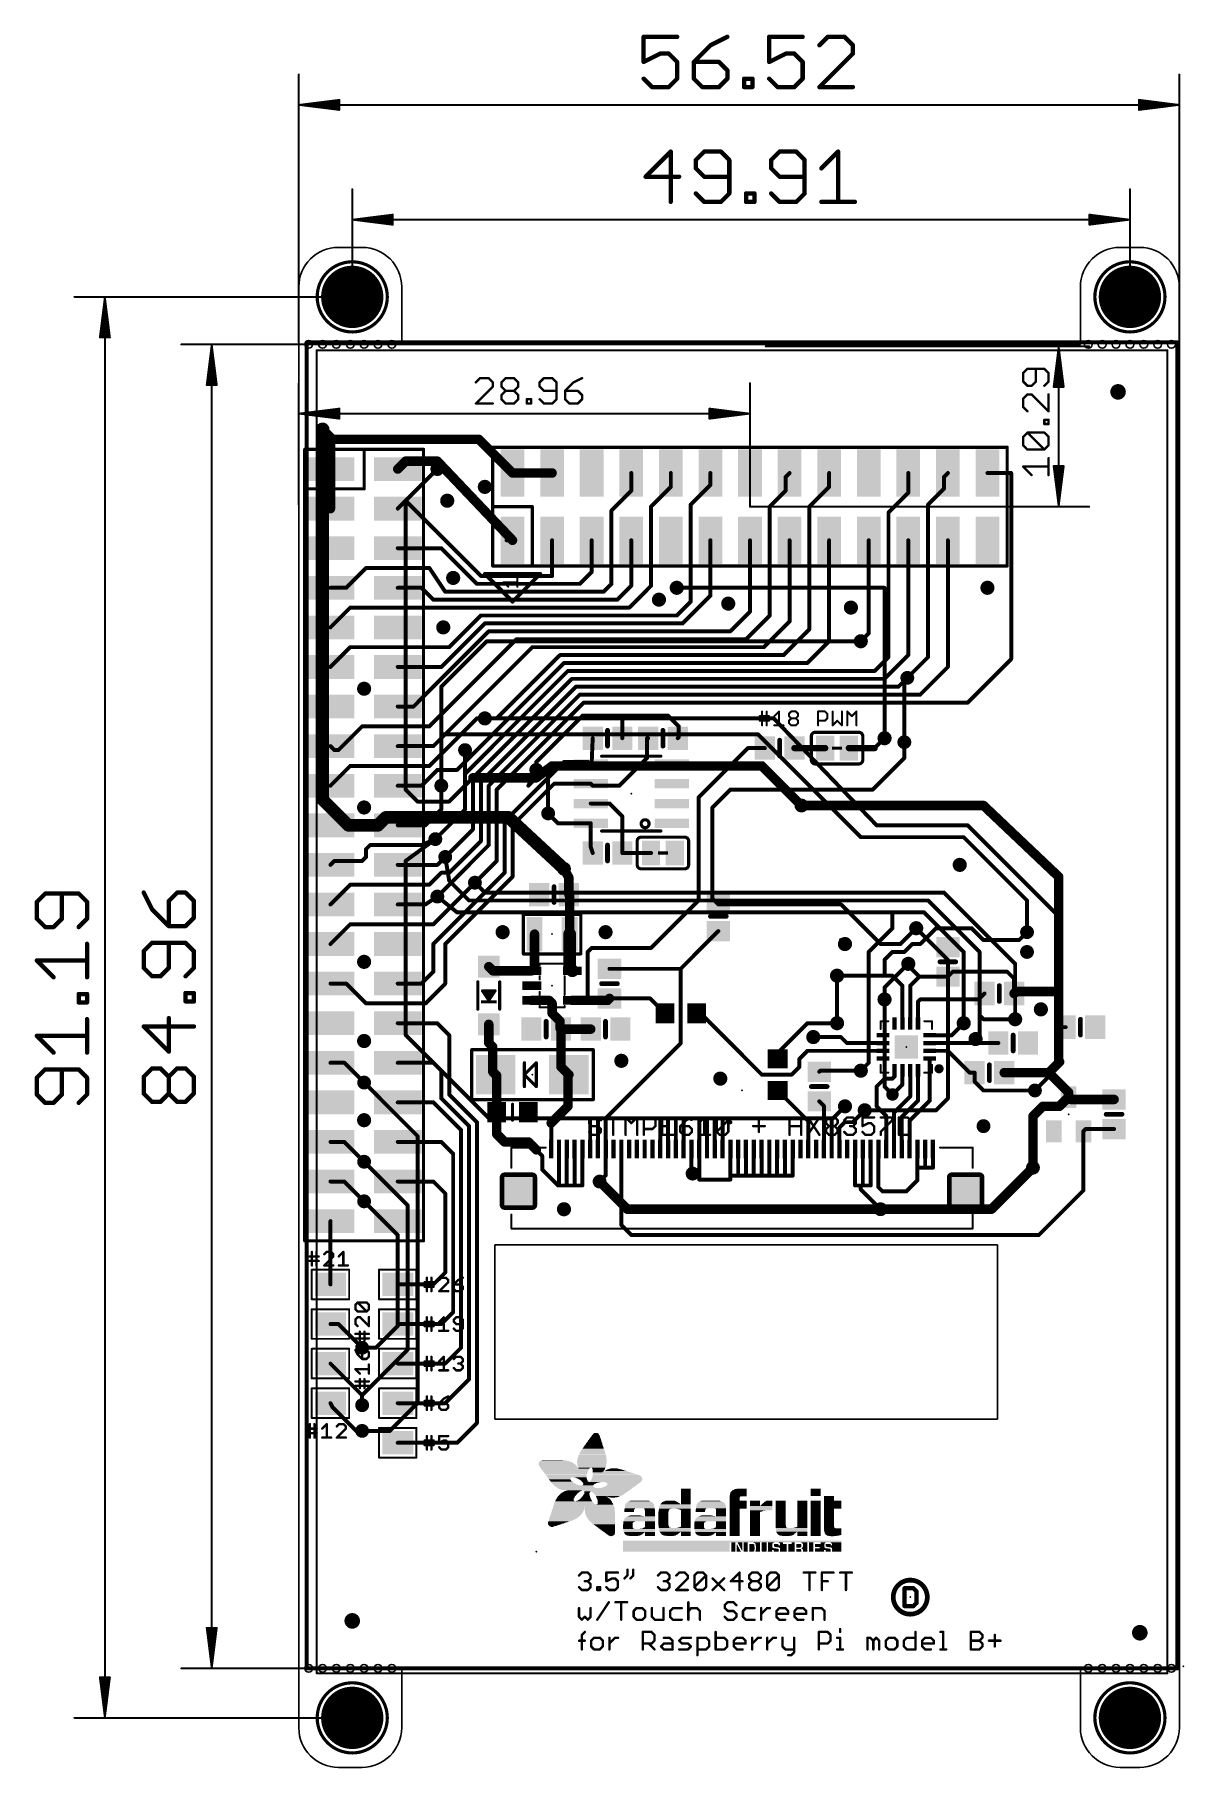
# Model space of a CAD drawing. Extents: x -17 to 57, y -6 to 105.
import ezdxf

# ---------------------------------------------------------------- set-up
doc = ezdxf.new("R2010")
doc.units = 0
for name, color, linetype in [('1', 12, 'CONTINUOUS'), ('16', 132, 'CONTINUOUS'), ('17', 110, 'CONTINUOUS'), ('18', 110, 'CONTINUOUS'), ('20', 4, 'CONTINUOUS'), ('21', 40, 'CONTINUOUS'), ('22', 6, 'CONTINUOUS'), ('23', 53, 'CONTINUOUS'), ('24', 53, 'CONTINUOUS'), ('47', 253, 'CONTINUOUS'), ('48', 253, 'CONTINUOUS')]:
    doc.layers.add(name, color=color, linetype=linetype)

# ---------------------------------------------------------------- blocks, each defined once
blk = doc.blocks.new('RECT')
blk.add_solid([(-0.5, -0.5), (0.5, -0.5), (-0.5, 0.5), (0.5, 0.5)])
blk = doc.blocks.new('PIE')
at = {"const_width": 0.5}
blk.add_lwpolyline([(0, -0.25, 1), (0, 0.25, 1), (0, -0.25)], format="xyb", dxfattribs=at)
blk = doc.blocks.new('ROUNDP')
at = {"const_width": 0.5}
blk.add_lwpolyline([(0, -0.25, 1), (0, 0.25, 1), (0, -0.25)], format="xyb", dxfattribs=at)
blk = doc.blocks.new('RECT384000X384000R25')
at = {"const_width": 0.3}
blk.add_lwpolyline([(1.05, -0.9), (1.05, 0.9, 0.4142), (0.9, 1.05), (-0.9, 1.05, 0.4142), (-1.05, 0.9), (-1.05, -0.9, 0.4142), (-0.9, -1.05), (0.9, -1.05, 0.4142)], format="xyb", close=True, dxfattribs=at)
blk.add_solid([(-0.9254, -0.9254), (0.9254, -0.9254), (-0.9254, 0.9254), (0.9254, 0.9254)])
blk = doc.blocks.new('ROUNDV')
at = {"const_width": 0.5}
blk.add_lwpolyline([(0, -0.25, 1), (0, 0.25, 1), (0, -0.25)], format="xyb", dxfattribs=at)

msp = doc.modelspace()

# ---------------------------------------------------------------- linework, layer by layer
at = {"layer": '1'}
for points, const_width in [([(0.508, 0), (0.508, 85.09)], 0.254), ([(0.508, 85.09), (56.388, 85.09)], 0.254), ([(56.388, 85.09), (56.388, 0)], 0.254), ([(1.524, 79.502), (2.159, 78.867)], 0.6096), ([(2.032, 78.74), (2.159, 78.867)], 0.6096), ([(2.032, 76.962), (2.032, 78.74)], 0.6096), ([(2.159, 78.867), (11.557, 78.867)], 0.6096), ([(11.557, 78.867), (13.716, 76.708)], 0.6096), ([(2.032, 74.422), (2.032, 76.962)], 0.6096), ([(6.35, 76.962), (6.858, 77.47)], 0.6096), ([(6.858, 77.47), (8.89, 77.47)], 0.6096), ([(8.89, 77.47), (13.716, 72.39)], 0.6096), ([(8.89, 76.962), (8.89, 77.47)], 0.254), ([(13.716, 76.708), (16.256, 76.708)], 0.6096), ([(21.336, 76.708), (21.336, 75.565)], 0.254), ([(23.876, 75.819), (23.876, 76.708)], 0.254), ([(26.416, 76.708), (26.416, 75.946)], 0.254), ([(31.242, 76.454), (31.496, 76.708)], 0.254), ([(34.036, 75.819), (34.036, 76.708)], 0.254), ([(39.116, 75.438), (39.116, 76.708)], 0.254), ([(41.402, 76.454), (41.656, 76.708)], 0.254), ([(45.72, 76.708), (44.196, 76.708)], 0.254), ([(45.72, 64.77), (45.72, 76.708)], 0.254), ([(21.336, 75.565), (20.066, 74.295)], 0.254), ([(22.606, 74.549), (23.876, 75.819)], 0.254), ([(26.416, 75.946), (25.146, 74.676)], 0.254), ([(30.226, 74.549), (31.242, 75.565)], 0.254), ([(31.242, 75.565), (31.242, 76.454)], 0.254), ([(32.766, 74.549), (34.036, 75.819)], 0.254), ([(40.386, 74.676), (41.402, 75.692)], 0.254), ([(41.402, 75.692), (41.402, 76.454)], 0.254), ([(6.858, 74.93), (6.35, 74.422)], 0.254), ([(11.684, 70.104), (6.858, 74.93)], 0.254), ([(22.606, 69.469), (22.606, 74.549)], 0.254), ([(25.146, 74.676), (25.146, 69.342)], 0.254), ([(30.226, 67.564), (30.226, 74.549)], 0.254), ([(32.766, 66.675), (32.766, 74.549)], 0.254), ([(37.846, 74.168), (39.116, 75.438)], 0.254), ([(40.386, 64.897), (40.386, 74.676)], 0.254), ([(20.066, 74.295), (20.066, 69.596)], 0.254), ([(37.846, 64.897), (37.846, 74.168)], 0.254), ([(13.335, 72.39), (13.716, 72.39)], 0.254), ([(16.256, 72.39), (16.256, 70.104)], 0.254), ([(18.796, 70.358), (18.796, 72.39)], 0.254), ([(21.336, 69.469), (21.336, 72.39)], 0.254), ([(26.416, 68.834), (26.416, 72.39)], 0.254), ([(28.956, 67.818), (28.956, 72.39)], 0.254), ([(31.496, 67.183), (31.496, 72.39)], 0.254), ([(34.036, 65.913), (34.036, 72.39)], 0.254), ([(36.576, 72.39), (36.576, 66.421)], 0.254), ([(39.116, 65.024), (39.116, 72.39)], 0.254), ([(41.656, 64.262), (41.656, 72.39)], 0.254), ([(9.144, 71.882), (6.35, 71.882)], 0.254), ([(11.43, 69.596), (9.144, 71.882)], 0.254), ([(4.318, 70.612), (3.048, 69.342)], 0.254), ([(8.382, 70.612), (4.318, 70.612)], 0.254), ([(9.398, 69.088), (8.382, 70.612)], 0.254), ([(16.256, 70.104), (11.684, 70.104)], 0.254), ([(18.034, 69.596), (18.796, 70.358)], 0.254), ([(3.048, 69.342), (2.032, 69.342)], 0.254), ([(7.874, 69.342), (6.35, 69.342)], 0.254), ([(8.636, 68.58), (7.874, 69.342)], 0.254), ([(19.558, 69.088), (9.398, 69.088)], 0.254), ([(18.034, 69.596), (11.43, 69.596)], 0.254), ([(20.066, 69.596), (19.558, 69.088)], 0.254), ([(20.447, 68.58), (21.336, 69.469)], 0.254), ([(21.209, 68.072), (22.606, 69.469)], 0.254), ([(24.257, 69.342), (25.146, 69.342)], 0.254), ([(24.638, 67.056), (26.416, 68.834)], 0.254), ([(25.146, 69.342), (25.146, 68.453)], 0.254), ([(3.302, 68.072), (2.032, 66.802)], 0.254), ([(3.302, 68.072), (21.209, 68.072)], 0.254), ([(8.636, 68.58), (20.447, 68.58)], 0.254), ([(25.146, 68.453), (24.257, 67.564)], 0.254), ([(27.686, 66.548), (28.956, 67.818)], 0.254), ([(11.938, 67.056), (9.144, 64.262)], 0.254), ([(11.684, 67.564), (9.652, 65.532)], 0.254), ([(24.257, 67.564), (11.684, 67.564)], 0.254), ([(24.638, 67.056), (11.938, 67.056)], 0.254), ([(28.702, 66.04), (30.226, 67.564)], 0.254), ([(29.845, 65.532), (31.496, 67.183)], 0.254), ([(31.115, 65.024), (32.766, 66.675)], 0.254), ([(3.302, 65.532), (2.032, 64.262)], 0.254), ([(9.652, 65.532), (3.302, 65.532)], 0.254), ([(12.192, 66.548), (7.366, 61.722)], 0.254), ([(13.97, 66.04), (8.382, 60.452)], 0.254), ([(8.636, 59.182), (14.986, 65.532)], 0.254), ([(12.192, 66.548), (27.686, 66.548)], 0.254), ([(13.97, 66.04), (28.702, 66.04)], 0.254), ([(14.986, 65.532), (29.845, 65.532)], 0.254), ([(32.639, 64.516), (34.036, 65.913)], 0.254), ([(36.576, 66.421), (36.068, 65.913)], 0.254), ([(10.668, 58.166), (17.018, 64.516)], 0.254), ([(12.7, 60.96), (16.764, 65.024)], 0.254), ([(16.764, 65.024), (31.115, 65.024)], 0.254), ([(17.018, 64.516), (32.639, 64.516)], 0.254), ([(36.957, 64.008), (37.846, 64.897)], 0.254), ([(37.592, 63.5), (39.116, 65.024)], 0.254), ([(39.0525, 63.5635), (40.386, 64.897)], 0.254), ([(42.926, 61.976), (45.72, 64.77)], 0.254), ([(9.144, 64.262), (6.35, 64.262)], 0.254), ([(10.668, 57.404), (17.272, 64.008)], 0.254), ([(17.526, 63.5), (11.176, 57.15)], 0.254), ([(17.272, 64.008), (36.957, 64.008)], 0.254), ([(17.526, 63.5), (37.592, 63.5)], 0.254), ([(38.481, 62.992), (39.0525, 63.5635)], 0.254), ([(39.878, 62.484), (41.656, 64.262)], 0.254), ([(17.78, 62.992), (11.684, 56.896)], 0.254), ([(18.034, 62.484), (12.192, 56.642)], 0.254), ([(17.78, 62.992), (38.481, 62.992)], 0.254), ([(18.034, 62.484), (39.878, 62.484)], 0.254), ([(7.366, 61.722), (6.35, 61.722)], 0.254), ([(18.288, 61.976), (12.7, 56.388)], 0.254), ([(18.222, 61.148), (15.24, 58.166)], 0.254), ([(18.222, 61.148), (20.574, 61.148)], 0.254), ([(18.288, 61.976), (42.926, 61.976)], 0.254), ([(20.574, 61.148), (23.688, 61.148)], 0.254), ([(20.762, 60.96), (20.574, 61.148)], 0.254), ([(23.688, 61.148), (24.384, 60.452)], 0.254), ([(4.064, 60.452), (2.54, 58.928)], 0.254), ([(8.382, 60.452), (4.064, 60.452)], 0.254), ([(11.43, 60.96), (8.382, 57.912)], 0.254), ([(11.938, 60.96), (11.43, 60.96)], 0.254), ([(12.7, 60.96), (11.938, 60.96)], 0.254), ([(20.762, 59.69), (20.762, 60.96)], 0.254), ([(24.384, 60.452), (24.384, 59.756)], 0.254), ([(2.286, 58.928), (2.032, 59.182)], 0.254), ([(2.54, 58.928), (2.286, 58.928)], 0.254), ([(8.636, 59.182), (6.35, 59.182)], 0.254), ([(10.668, 58.166), (10.668, 58.928)], 0.254), ([(18.862, 59.69), (18.796, 58.099)], 0.254), ([(22.418, 59.69), (22.352, 59.69)], 0.254), ([(22.352, 59.69), (22.352, 58.42)], 0.254), ([(24.384, 59.756), (24.318, 59.69)], 0.254), ([(28.829, 59.055), (25.654, 55.88)], 0.254), ([(29.911, 59.055), (28.829, 59.055)], 0.254), ([(33.782, 59.055), (31.811, 59.055)], 0.4064), ([(36.957, 59.055), (35.306, 59.055)], 0.4064), ([(36.957, 59.055), (37.592, 59.69)], 0.254), ([(38.862, 58.42), (38.862, 59.436)], 0.254), ([(3.302, 57.912), (2.032, 56.642)], 0.254), ([(8.382, 57.912), (3.302, 57.912)], 0.254), ([(10.16, 57.658), (10.668, 58.166)], 0.254), ([(13.208, 54.356), (17.018, 58.166)], 0.254), ([(15.24, 58.166), (15.24, 57.658)], 0.254), ([(17.018, 58.166), (18.542, 58.166)], 0.254), ([(18.542, 58.166), (18.736, 58.039)], 0.254), ([(18.609, 57.912), (18.736, 58.039)], 0.254), ([(18.796, 58.099), (18.736, 58.039)], 0.254), ([(22.352, 58.42), (20.574, 56.642)], 0.254), ([(36.83, 56.388), (38.862, 58.42)], 0.254), ([(7.874, 56.642), (6.35, 56.642)], 0.254), ([(8.89, 57.658), (7.874, 56.642)], 0.254), ([(10.16, 57.658), (8.89, 57.658)], 0.254), ([(9.144, 55.118), (9.144, 56.642)], 0.254), ([(10.668, 57.404), (10.668, 55.118)], 0.254), ([(11.176, 57.15), (11.176, 53.848)], 0.254), ([(11.684, 56.896), (11.684, 53.086)], 0.254), ([(12.192, 56.642), (12.192, 52.832)], 0.254), ([(13.716, 54.102), (16.383, 56.769)], 0.254), ([(16.383, 56.769), (18.736, 56.769)], 0.254), ([(18.863, 56.642), (18.736, 56.769)], 0.254), ([(20.574, 56.642), (18.863, 56.642)], 0.254), ([(12.7, 56.388), (12.7, 51.816)], 0.254), ([(18.736, 55.499), (19.939, 55.499)], 0.254), ([(19.939, 55.499), (20.762, 54.676)], 0.254), ([(25.654, 55.88), (25.654, 49.276)], 0.254), ([(26.543, 55.245), (27.686, 56.388)], 0.254), ([(27.686, 56.388), (36.83, 56.388)], 0.254), ([(43.942, 55.372), (32.258, 55.372)], 0.6096), ([(48.768, 50.8), (43.942, 55.372)], 0.6096), ([(8.128, 54.102), (9.144, 55.118)], 0.254), ([(10.668, 55.118), (8.763, 53.213)], 0.254), ([(13.208, 51.054), (13.208, 54.356)], 0.254), ([(16.637, 54.229), (16.002, 54.864)], 0.254), ([(20.762, 54.676), (20.762, 52.324)], 0.254), ([(26.543, 49.403), (26.543, 55.245)], 0.254), ([(6.35, 54.102), (8.128, 54.102)], 0.254), ([(11.176, 53.848), (9.398, 52.07)], 0.254), ([(13.716, 50.8), (13.716, 54.102)], 0.254), ([(18.736, 54.229), (16.637, 54.229)], 0.254), ([(18.736, 52.704), (18.736, 54.229)], 0.254), ([(4.572, 52.832), (4.318, 52.578)], 0.254), ([(4.318, 52.578), (4.318, 52.07)], 0.254), ([(7.874, 52.832), (4.572, 52.832)], 0.254), ([(8.763, 53.213), (7.874, 52.832)], 0.254), ([(12.192, 52.832), (8.89, 49.53)], 0.254), ([(11.684, 53.086), (9.652, 51.054)], 0.254), ([(18.862, 52.324), (18.736, 52.704)], 0.254), ([(20.762, 52.324), (22.606, 52.324)], 0.254), ([(2.286, 51.816), (2.032, 51.562)], 0.254), ([(4.064, 51.816), (2.286, 51.816)], 0.254), ([(4.318, 52.07), (4.064, 51.816)], 0.254), ([(8.89, 51.562), (6.35, 51.562)], 0.254), ([(9.144, 51.054), (8.382, 50.292)], 0.254), ([(8.636, 46.482), (13.208, 51.054)], 0.254), ([(9.398, 52.07), (8.89, 51.562)], 0.254), ([(9.652, 51.054), (9.144, 51.054)], 0.254), ([(12.7, 51.816), (11.303, 50.419)], 0.254), ([(17.333, 50.739), (17.018, 51.308)], 0.6096), ([(3.302, 50.292), (2.032, 49.022)], 0.254), ([(8.382, 50.292), (3.302, 50.292)], 0.254), ([(11.303, 50.419), (8.636, 47.752)], 0.254), ([(9.398, 46.482), (13.716, 50.8)], 0.254), ([(17.333, 49.657), (17.333, 50.739)], 0.6096), ([(48.768, 50.8), (48.768, 43.434)], 0.6096), ([(8.128, 49.022), (6.35, 49.022)], 0.254), ([(8.89, 49.53), (8.128, 49.022)], 0.254), ([(17.383, 49.607), (17.333, 49.657)], 0.6096), ([(17.383, 47.117), (17.383, 49.607)], 0.6096), ([(25.654, 49.276), (22.606, 46.228)], 0.254), ([(26.543, 49.403), (26.924, 49.022)], 0.254), ([(26.924, 49.022), (26.924, 49.21)], 0.254), ([(26.924, 49.022), (34.798, 49.022)], 0.254), ([(34.798, 49.022), (37.338, 46.482)], 0.254), ([(3.302, 47.752), (2.032, 46.482)], 0.254), ([(8.636, 47.752), (3.302, 47.752)], 0.254), ([(15.129, 47.117), (15.129, 44.9381)], 0.6096), ([(17.383, 44.9381), (17.383, 47.117)], 0.8128), ([(26.924, 47.31), (24.506, 44.892)], 0.254), ([(34.798, 46.736), (35.052, 46.482)], 0.254), ([(38.608, 46.482), (39.624, 47.498)], 0.254), ([(40.894, 47.498), (39.878, 46.482)], 0.254), ([(43.18, 47.498), (40.894, 47.498)], 0.254), ([(43.942, 46.736), (43.18, 47.498)], 0.254), ([(46.228, 46.736), (43.942, 46.736)], 0.254), ([(46.736, 47.244), (46.228, 46.736)], 0.254), ([(8.636, 44.704), (8.636, 46.482)], 0.254), ([(9.398, 43.942), (9.398, 46.482)], 0.254), ([(18.796, 46.228), (18.542, 45.974)], 0.254), ([(18.542, 45.974), (18.542, 42.865)], 0.254), ([(22.606, 46.228), (18.796, 46.228)], 0.254), ([(37.338, 46.482), (38.608, 46.482)], 0.254), ([(38.1, 45.974), (37.592, 45.466)], 0.254), ([(37.592, 45.466), (37.592, 44.45)], 0.254), ([(38.862, 45.974), (38.1, 45.974)], 0.254), ([(39.37, 46.482), (38.862, 45.974)], 0.254), ([(39.878, 46.482), (39.37, 46.482)], 0.254), ([(7.874, 43.942), (8.636, 44.704)], 0.254), ([(12.457, 44.765), (12.192, 45.03)], 0.6096), ([(14.9559, 44.765), (12.457, 44.765)], 0.6096), ([(15.129, 44.9381), (14.9559, 44.765)], 0.6096), ([(17.5561, 44.765), (17.383, 44.9381)], 0.8128), ([(24.506, 44.892), (19.939, 44.892)], 0.254), ([(24.506, 40.114), (24.506, 44.892)], 0.254), ([(34.544, 44.45), (37.592, 44.45)], 0.254), ([(37.592, 44.45), (38.1, 44.45)], 0.254), ([(38.1, 44.45), (38.739, 43.811)], 0.254), ([(39.116, 45.212), (39.116, 45.09)], 0.254), ([(39.116, 45.09), (39.817, 44.389)], 0.254), ([(39.239, 43.811), (39.817, 44.389)], 0.254), ([(41.656, 44.389), (39.817, 44.389)], 0.254), ([(41.971, 44.704), (41.656, 44.389)], 0.254), ([(45.466, 44.704), (41.971, 44.704)], 0.254), ([(45.908, 44.262), (45.466, 44.704)], 0.254), ([(2.032, 43.942), (3.048, 43.942)], 0.254), ([(3.048, 43.942), (4.318, 42.672)], 0.254), ([(6.35, 43.942), (7.874, 43.942)], 0.254), ([(8.128, 42.672), (9.398, 43.942)], 0.254), ([(38.739, 41.378), (38.739, 43.811)], 0.254), ([(39.239, 41.378), (39.239, 43.811)], 0.254), ([(43.627, 42.926), (44.008, 43.307)], 0.254), ([(43.688, 42.987), (44.008, 43.307)], 0.254), ([(45.908, 43.307), (46.035, 43.434)], 0.6096), ([(46.035, 43.434), (48.768, 43.434)], 0.6096), ([(45.908, 44.262), (45.908, 43.307)], 0.254), ([(45.974, 43.373), (45.908, 43.307)], 0.254), ([(48.768, 43.434), (48.768, 41.148)], 0.6096), ([(4.318, 42.672), (8.128, 42.672)], 0.254), ([(14.9559, 42.865), (16.063, 42.865)], 0.6096), ([(16.063, 42.865), (16.256, 42.672)], 0.6096), ([(16.256, 42.672), (16.256, 42.037)], 0.6096), ([(16.256, 42.037), (16.764, 41.529)], 0.6096), ([(17.5561, 42.865), (18.542, 42.865)], 0.6096), ([(18.542, 42.865), (18.796, 42.865)], 0.6096), ([(18.796, 42.865), (19.812, 42.865)], 0.6096), ([(18.669, 42.865), (18.796, 42.865)], 0.254), ([(19.812, 42.865), (19.939, 42.992)], 0.6096), ([(19.939, 42.992), (22.54, 42.992)], 0.254), ([(22.54, 42.992), (23.495, 42.037)], 0.254), ([(37.489, 42.823), (37.592, 42.926)], 0.254), ([(37.592, 40.731), (37.592, 42.926)], 0.254), ([(39.739, 42.787), (39.878, 42.926)], 0.254), ([(39.739, 41.378), (39.739, 42.787)], 0.254), ([(39.878, 42.926), (43.627, 42.926)], 0.254), ([(43.688, 41.91), (43.688, 42.987)], 0.254), ([(8.89, 41.402), (6.35, 41.402)], 0.254), ([(9.652, 40.64), (8.89, 41.402)], 0.254), ([(12.192, 41.33), (12.192, 40.132)], 0.6096), ([(16.764, 41.529), (16.764, 41.082)], 0.6096), ([(16.764, 41.082), (16.825, 41.021)], 0.6096), ([(16.825, 41.021), (18.735, 41.021)], 0.6096), ([(16.825, 41.021), (16.825, 38.6105)], 0.6096), ([(25.781, 42.037), (25.527, 42.037)], 0.254), ([(25.781, 42.037), (29.718, 38.1)], 0.254), ([(32.639, 41.402), (30.734, 39.497)], 0.254), ([(32.639, 41.402), (34.544, 41.402)], 0.254), ([(41.898, 40.628), (42.672, 41.402)], 0.254), ([(43.688, 41.91), (43.942, 41.656)], 0.254), ([(43.942, 41.656), (45.974, 41.656)], 0.254), ([(48.768, 41.148), (48.768, 38.989)], 0.6096), ([(49.215, 41.148), (48.768, 41.148)], 0.254), ([(9.652, 36.83), (9.652, 40.64)], 0.254), ([(12.192, 40.132), (12.446, 39.878)], 0.6096), ([(12.446, 39.878), (12.446, 38.2905)], 0.6096), ([(19.698, 35.306), (24.506, 40.114)], 0.254), ([(34.79, 40.513), (33.02, 40.513)], 0.254), ([(35.175, 40.128), (34.79, 40.513)], 0.254), ([(37.489, 40.128), (35.175, 40.128)], 0.254), ([(37.489, 40.628), (37.592, 40.731)], 0.254), ([(40.489, 40.628), (41.898, 40.628)], 0.254), ([(40.489, 40.128), (43.176, 40.128)], 0.254), ([(43.176, 40.128), (43.434, 40.386)], 0.254), ([(43.688, 40.132), (43.434, 40.386)], 0.254), ([(44.897, 40.132), (43.688, 40.132)], 0.254), ([(2.032, 38.862), (2.921, 38.862)], 0.254), ([(2.921, 38.862), (4.191, 37.592)], 0.254), ([(8.636, 38.862), (6.35, 38.862)], 0.254), ([(9.144, 38.354), (8.636, 38.862)], 0.254), ([(30.734, 39.497), (30.734, 39.116)], 0.254), ([(32.643, 39.628), (32.131, 39.116)], 0.254), ([(32.131, 39.116), (32.131, 38.608)], 0.254), ([(37.489, 39.628), (32.643, 39.628)], 0.254), ([(40.489, 39.628), (41.652, 39.628)], 0.254), ([(40.489, 39.128), (40.489, 36.425)], 0.254), ([(41.652, 39.628), (43.053, 38.227)], 0.254), ([(48.133, 38.227), (48.8315, 38.9255)], 0.6096), ([(48.768, 38.989), (48.8315, 38.9255)], 0.6096), ([(9.144, 36.576), (9.144, 38.354)], 0.254), ([(12.446, 38.2905), (12.6365, 38.1)], 0.6096), ([(12.7, 38.0365), (12.6365, 38.1)], 0.6096), ([(12.7, 35.687), (12.7, 38.0365)], 0.6096), ([(16.825, 38.6105), (17.3355, 38.1)], 0.6096), ([(17.272, 38.0365), (17.3355, 38.1)], 0.6096), ([(17.272, 36.068), (17.272, 38.0365)], 0.6096), ([(29.718, 38.1), (31.623, 38.1)], 0.254), ([(32.131, 38.608), (31.623, 38.1)], 0.254), ([(33.401, 38.288), (33.467, 38.354)], 0.254), ([(33.467, 38.354), (36.068, 38.354)], 0.254), ([(37.084, 37.338), (37.592, 37.846)], 0.254), ([(37.592, 37.846), (38.1, 37.846)], 0.254), ([(38.239, 37.985), (38.1, 37.846)], 0.254), ([(38.239, 38.378), (38.239, 37.985)], 0.254), ([(38.739, 38.378), (38.739, 37.469)], 0.254), ([(39.239, 38.378), (39.239, 36.699)], 0.254), ([(39.739, 38.378), (39.739, 36.437)], 0.254), ([(43.053, 38.227), (43.373, 38.227)], 0.254), ([(43.373, 38.227), (43.373, 37.653)], 0.254), ([(45.273, 38.227), (48.133, 38.227)], 0.6096), ([(48.133, 38.227), (49.403, 36.957)], 0.6096), ([(10.922, 34.798), (9.144, 36.576)], 0.254), ([(11.43, 35.052), (9.652, 36.83)], 0.254), ([(32.698, 35.12), (30.734, 37.084)], 0.254), ([(37.084, 36.068), (37.084, 37.338)], 0.254), ([(38.739, 37.469), (38.1, 36.83)], 0.254), ([(38.198, 35.658), (39.239, 36.699)], 0.254), ([(43.942, 37.084), (43.373, 37.653)], 0.254), ([(47.244, 37.084), (43.942, 37.084)], 0.254), ([(48.811, 36.068), (49.403, 36.66)], 0.6096), ([(49.403, 36.957), (49.403, 36.66)], 0.6096), ([(49.553, 36.51), (52.324, 36.51)], 0.6096), ([(49.403, 36.66), (49.553, 36.51)], 0.254), ([(8.636, 36.322), (6.35, 36.322)], 0.254), ([(10.414, 34.544), (8.636, 36.322)], 0.254), ([(12.7, 34.29), (12.7, 35.687)], 0.6096), ([(16.198, 34.994), (17.272, 36.068)], 0.6096), ([(33.698, 36.091), (33.401, 36.388)], 0.254), ([(33.698, 33.324), (33.698, 36.091)], 0.254), ([(34.198, 35.214), (35.052, 36.068)], 0.254), ([(35.56, 35.052), (36.322, 35.814)], 0.254), ([(37.698, 35.454), (37.084, 36.068)], 0.254), ([(37.698, 33.324), (37.698, 35.454)], 0.254), ([(38.198, 33.324), (38.198, 35.658)], 0.254), ([(38.698, 35.396), (39.739, 36.437)], 0.254), ([(39.198, 35.134), (40.489, 36.425)], 0.254), ([(47.117, 35.433), (47.752, 36.068)], 0.6096), ([(47.117, 32.131), (47.117, 35.433)], 0.6096), ([(47.752, 36.068), (48.811, 36.068)], 0.6096), ([(10.414, 20.574), (10.414, 34.544)], 0.254), ([(10.922, 18.542), (10.922, 34.798)], 0.254), ([(11.43, 15.748), (11.43, 35.052)], 0.254), ([(13.208, 33.782), (12.7, 34.29)], 0.6096), ([(16.198, 33.324), (16.198, 34.994)], 0.254), ([(18.698, 33.324), (18.698, 35.306)], 0.254), ([(19.198, 35.306), (18.698, 35.306)], 0.254), ([(19.698, 35.306), (19.198, 35.306)], 0.254), ([(19.198, 33.324), (19.198, 35.306)], 0.254), ([(19.698, 33.324), (19.698, 35.306)], 0.254), ([(23.198, 35.136), (23.368, 35.306)], 0.254), ([(23.198, 33.324), (23.198, 35.306)], 0.254), ([(23.198, 33.324), (23.198, 35.136)], 0.254), ([(23.368, 35.306), (23.622, 35.306)], 0.254), ([(23.622, 35.306), (24.13, 35.306)], 0.254), ([(23.698, 35.23), (23.622, 35.306)], 0.254), ([(23.698, 33.324), (23.698, 35.23)], 0.254), ([(24.13, 35.306), (24.638, 35.306)], 0.254), ([(24.198, 35.238), (24.13, 35.306)], 0.254), ([(24.198, 33.324), (24.198, 35.238)], 0.254), ([(24.638, 35.306), (25.146, 35.306)], 0.254), ([(24.698, 35.246), (24.638, 35.306)], 0.254), ([(24.698, 33.324), (24.698, 35.246)], 0.254), ([(25.146, 35.306), (25.654, 35.306)], 0.254), ([(25.198, 35.254), (25.146, 35.306)], 0.254), ([(25.654, 35.306), (26.162, 35.306)], 0.254), ([(25.698, 35.262), (25.654, 35.306)], 0.254), ([(25.698, 33.324), (25.698, 35.262)], 0.254), ([(26.162, 35.306), (26.67, 35.306)], 0.254), ([(26.198, 35.27), (26.162, 35.306)], 0.254), ([(26.198, 33.324), (26.198, 35.27)], 0.254), ([(26.67, 35.306), (27.178, 35.306)], 0.254), ([(26.698, 35.278), (26.67, 35.306)], 0.254), ([(26.698, 33.324), (26.698, 35.278)], 0.254), ([(27.178, 35.306), (27.432, 35.306)], 0.254), ([(27.198, 35.286), (27.178, 35.306)], 0.254), ([(27.198, 33.324), (27.198, 35.286)], 0.254), ([(27.698, 35.04), (27.432, 35.306)], 0.254), ([(32.698, 35.12), (32.698, 33.324)], 0.254), ([(34.198, 33.324), (34.198, 35.214)], 0.254), ([(34.698, 34.698), (35.052, 35.052)], 0.254), ([(34.698, 33.324), (34.698, 34.698)], 0.254), ([(35.052, 35.052), (35.56, 35.052)], 0.254), ([(38.698, 33.324), (38.698, 35.396)], 0.254), ([(39.198, 33.324), (39.198, 35.134)], 0.254), ([(50.353, 34.46), (50.503, 34.61)], 0.254), ([(50.353, 30.668), (50.353, 34.46)], 0.254), ([(50.503, 34.61), (52.324, 34.61)], 0.254), ([(2.032, 33.782), (2.921, 33.782)], 0.254), ([(2.921, 33.782), (4.191, 32.512)], 0.254), ([(9.144, 33.782), (6.35, 33.782)], 0.254), ([(9.906, 33.02), (9.144, 33.782)], 0.254), ([(14.732, 33.782), (13.208, 33.782)], 0.6096), ([(15.24, 33.274), (14.732, 33.782)], 0.6096), ([(15.24, 33.274), (15.621, 32.893)], 0.254), ([(16.698, 30.988), (16.698, 33.324)], 0.254), ([(17.198, 33.324), (17.198, 30.988)], 0.254), ([(17.698, 33.324), (17.698, 30.988)], 0.254), ([(18.198, 33.324), (18.198, 30.988)], 0.254), ([(19.698, 33.324), (19.698, 31.636)], 0.254), ([(20.698, 33.324), (20.698, 28.451)], 0.254), ([(25.198, 33.324), (25.198, 31.825)], 0.254), ([(25.698, 33.324), (25.698, 31.369)], 0.254), ([(27.698, 33.324), (27.698, 31.623)], 0.254), ([(28.198, 33.324), (28.198, 31.623)], 0.254), ([(28.698, 33.324), (28.698, 31.623)], 0.254), ([(29.198, 33.324), (29.198, 31.623)], 0.254), ([(29.698, 33.324), (29.698, 31.623)], 0.254), ([(30.198, 33.324), (30.198, 31.623)], 0.254), ([(30.698, 33.324), (30.698, 31.623)], 0.254), ([(31.198, 33.324), (31.198, 31.623)], 0.254), ([(31.698, 33.324), (31.698, 31.623)], 0.254), ([(35.698, 33.324), (35.698, 32.512)], 0.254), ([(35.698, 33.324), (35.698, 30.988)], 0.254), ([(36.198, 33.324), (36.198, 30.988)], 0.254), ([(36.698, 33.324), (36.698, 32.634)], 0.254), ([(36.703, 32.324), (36.698, 33.324)], 0.254), ([(37.198, 33.324), (37.198, 30.874)], 0.254), ([(39.698, 33.324), (39.698, 32.131)], 0.254), ([(40.198, 33.324), (40.198, 32.131)], 0.254), ([(40.698, 33.324), (40.698, 32.131)], 0.254), ([(9.906, 22.86), (9.906, 33.02)], 0.254), ([(15.621, 32.893), (15.621, 32.004)], 0.254), ([(36.703, 30.988), (36.703, 32.324)], 0.254), ([(39.698, 32.131), (39.698, 31.316)], 0.254), ([(40.198, 32.131), (39.698, 32.131)], 0.254), ([(40.698, 32.131), (40.198, 32.131)], 0.254), ([(2.032, 31.242), (2.921, 31.242)], 0.254), ([(2.921, 31.242), (4.191, 29.972)], 0.254), ([(8.636, 31.242), (6.35, 31.242)], 0.254), ([(9.398, 30.48), (8.636, 31.242)], 0.254), ([(15.621, 32.004), (16.637, 30.988)], 0.254), ([(19.698, 31.636), (19.304, 31.242)], 0.254), ([(25.198, 31.825), (25.273, 31.75)], 0.254), ([(25.698, 31.369), (27.698, 31.369)], 0.254), ([(27.698, 31.623), (27.698, 31.369)], 0.254), ([(28.198, 31.623), (27.698, 31.623)], 0.254), ([(28.698, 31.623), (28.198, 31.623)], 0.254), ([(29.198, 31.623), (28.698, 31.623)], 0.254), ([(29.698, 31.623), (29.198, 31.623)], 0.254), ([(30.198, 31.623), (29.698, 31.623)], 0.254), ([(30.698, 31.623), (30.198, 31.623)], 0.254), ([(31.198, 31.623), (30.698, 31.623)], 0.254), ([(31.698, 31.623), (31.198, 31.623)], 0.254), ([(39.698, 31.316), (38.989, 30.607)], 0.254), ([(9.398, 25.4), (9.398, 30.48)], 0.254), ([(16.637, 30.988), (16.698, 30.988)], 0.254), ([(17.198, 30.988), (16.698, 30.988)], 0.254), ([(17.698, 30.988), (17.198, 30.988)], 0.254), ([(18.198, 30.988), (17.698, 30.988)], 0.254), ([(35.698, 30.988), (36.068, 30.988)], 0.254), ([(36.068, 30.988), (36.198, 30.988)], 0.254), ([(36.068, 30.734), (36.068, 30.988)], 0.254), ([(37.338, 29.464), (36.068, 30.734)], 0.254), ([(36.198, 30.988), (36.703, 30.988)], 0.254), ([(37.198, 30.874), (37.465, 30.607)], 0.254), ([(37.465, 30.607), (38.989, 30.607)], 0.254), ([(50.353, 30.668), (47.498, 27.813)], 0.254), ([(2.032, 28.702), (2.032, 24.638)], 0.254), ([(20.698, 28.451), (21.336, 27.813)], 0.254), ([(21.336, 27.813), (47.498, 27.813)], 0.254), ([(6.35, 24.638), (8.636, 24.638)], 0.254), ([(8.636, 24.638), (9.398, 25.4)], 0.254), ([(9.144, 22.098), (9.906, 22.86)], 0.254), ([(2.032, 22.098), (2.54, 22.098)], 0.254), ([(2.54, 22.098), (4.064, 20.574)], 0.254), ([(6.35, 22.098), (9.144, 22.098)], 0.254), ([(9.398, 19.558), (10.414, 20.574)], 0.254), ([(2.032, 19.558), (4.064, 17.526)], 0.254), ([(6.35, 19.558), (9.398, 19.558)], 0.254), ([(9.398, 17.018), (10.922, 18.542)], 0.254), ([(2.159, 16.764), (2.032, 17.018)], 0.254), ([(2.159, 16.764), (3.683, 15.24)], 0.254), ([(4.064, 17.526), (4.064, 16.891)], 0.254), ([(6.35, 17.018), (9.398, 17.018)], 0.254), ([(10.16, 14.478), (11.43, 15.748)], 0.254), ([(3.683, 15.24), (4.064, 15.24)], 0.254), ([(6.35, 14.478), (10.16, 14.478)], 0.254), ([(56.388, 0), (0.508, 0)], 0.254)]:
    msp.add_lwpolyline(points, dxfattribs=dict(at, const_width=const_width))
for points, const_width in [([(0.5715, 85.09, 1), (0.4445, 85.09)], 0.127), ([(0.508, 85.1535, 1), (0.508, 85.0265)], 0.127), ([(56.4515, 85.09, 1), (56.3245, 85.09)], 0.127), ([(56.388, 85.0265, 1), (56.388, 85.1535)], 0.127), ([(1.6318, 79.6098, 1), (1.4162, 79.3942)], 0.3048), ([(1.9242, 78.8478, 1), (2.1398, 78.6322)], 0.3048), ([(2.1844, 78.74, 1), (1.8796, 78.74)], 0.3048), ([(2.159, 79.0194, 1), (2.159, 78.7146)], 0.3048), ([(2.2668, 78.7592, 1), (2.0512, 78.9748)], 0.3048), ([(2.0512, 78.7592, 1), (2.2668, 78.9748)], 0.3048), ([(11.6648, 78.9748, 1), (11.4492, 78.7592)], 0.3048), ([(11.557, 78.7146, 1), (11.557, 79.0194)], 0.3048), ([(2.1844, 76.962, 1), (1.8796, 76.962)], 0.3048), ([(1.8796, 76.962, 1), (2.1844, 76.962)], 0.3048), ([(6.2422, 77.0698, 1), (6.4578, 76.8542)], 0.3048), ([(6.858, 77.6224, 1), (6.858, 77.3176)], 0.3048), ([(6.9658, 77.3622, 1), (6.7502, 77.5778)], 0.3048), ([(9.0005, 77.575, 1), (8.7795, 77.365)], 0.3048), ([(8.89, 77.3176, 1), (8.89, 77.6224)], 0.3048), ([(8.9535, 77.47, 1), (8.8265, 77.47)], 0.127), ([(8.8265, 76.962, 1), (8.9535, 76.962)], 0.127), ([(13.716, 76.8604, 1), (13.716, 76.5556)], 0.3048), ([(13.6082, 76.6002, 1), (13.8238, 76.8158)], 0.3048), ([(16.256, 76.5556, 1), (16.256, 76.8604)], 0.3048), ([(21.3995, 76.708, 1), (21.2725, 76.708)], 0.127), ([(23.9395, 76.708, 1), (23.8125, 76.708)], 0.127), ([(26.4795, 76.708, 1), (26.3525, 76.708)], 0.127), ([(31.5409, 76.6631, 1), (31.4511, 76.7529)], 0.127), ([(34.0995, 76.708, 1), (33.9725, 76.708)], 0.127), ([(39.1795, 76.708, 1), (39.0525, 76.708)], 0.127), ([(41.7009, 76.6631, 1), (41.6111, 76.7529)], 0.127), ([(44.196, 76.7715, 1), (44.196, 76.6445)], 0.127), ([(45.7835, 76.708, 1), (45.6565, 76.708)], 0.127), ([(45.72, 76.6445, 1), (45.72, 76.7715)], 0.127), ([(21.2725, 75.565, 1), (21.3995, 75.565)], 0.127), ([(21.3809, 75.5201, 1), (21.2911, 75.6099)], 0.127), ([(23.8125, 75.819, 1), (23.9395, 75.819)], 0.127), ([(23.9209, 75.7741, 1), (23.8311, 75.8639)], 0.127), ([(26.3525, 75.946, 1), (26.4795, 75.946)], 0.127), ([(26.4609, 75.9011, 1), (26.3711, 75.9909)], 0.127), ([(31.3055, 76.454, 1), (31.1785, 76.454)], 0.127), ([(31.1971, 76.4989, 1), (31.2869, 76.4091)], 0.127), ([(31.1785, 75.565, 1), (31.3055, 75.565)], 0.127), ([(31.2869, 75.5201, 1), (31.1971, 75.6099)], 0.127), ([(33.9725, 75.819, 1), (34.0995, 75.819)], 0.127), ([(34.0809, 75.7741, 1), (33.9911, 75.8639)], 0.127), ([(41.4655, 76.454, 1), (41.3385, 76.454)], 0.127), ([(41.3571, 76.4989, 1), (41.4469, 76.4091)], 0.127), ([(41.3385, 75.692, 1), (41.4655, 75.692)], 0.127), ([(41.4469, 75.6471, 1), (41.3571, 75.7369)], 0.127), ([(1.8796, 74.422, 1), (2.1844, 74.422)], 0.3048), ([(6.3051, 74.4669, 1), (6.3949, 74.3771)], 0.127), ([(6.9029, 74.9749, 1), (6.8131, 74.8851)], 0.127), ([(6.9029, 74.8851, 1), (6.8131, 74.9749)], 0.127), ([(22.6695, 74.549, 1), (22.5425, 74.549)], 0.127), ([(22.5611, 74.5939, 1), (22.6509, 74.5041)], 0.127), ([(25.2095, 74.676, 1), (25.0825, 74.676)], 0.127), ([(25.1011, 74.7209, 1), (25.1909, 74.6311)], 0.127), ([(30.2895, 74.549, 1), (30.1625, 74.549)], 0.127), ([(30.1811, 74.5939, 1), (30.2709, 74.5041)], 0.127), ([(32.8295, 74.549, 1), (32.7025, 74.549)], 0.127), ([(32.7211, 74.5939, 1), (32.8109, 74.5041)], 0.127), ([(39.0525, 75.438, 1), (39.1795, 75.438)], 0.127), ([(39.1609, 75.3931, 1), (39.0711, 75.4829)], 0.127), ([(40.4495, 74.676, 1), (40.3225, 74.676)], 0.127), ([(40.3411, 74.7209, 1), (40.4309, 74.6311)], 0.127), ([(20.1295, 74.295, 1), (20.0025, 74.295)], 0.127), ([(20.0211, 74.3399, 1), (20.1109, 74.2501)], 0.127), ([(37.9095, 74.168, 1), (37.7825, 74.168)], 0.127), ([(37.8011, 74.2129, 1), (37.8909, 74.1231)], 0.127), ([(13.335, 72.4535, 1), (13.335, 72.3265)], 0.127), ([(13.6055, 72.285, 1), (13.8265, 72.495)], 0.3048), ([(13.716, 72.3265, 1), (13.716, 72.4535)], 0.127), ([(16.3195, 72.39, 1), (16.1925, 72.39)], 0.127), ([(18.8595, 72.39, 1), (18.7325, 72.39)], 0.127), ([(21.3995, 72.39, 1), (21.2725, 72.39)], 0.127), ([(26.4795, 72.39, 1), (26.3525, 72.39)], 0.127), ([(29.0195, 72.39, 1), (28.8925, 72.39)], 0.127), ([(31.5595, 72.39, 1), (31.4325, 72.39)], 0.127), ([(34.0995, 72.39, 1), (33.9725, 72.39)], 0.127), ([(36.6395, 72.39, 1), (36.5125, 72.39)], 0.127), ([(39.1795, 72.39, 1), (39.0525, 72.39)], 0.127), ([(41.7195, 72.39, 1), (41.5925, 72.39)], 0.127), ([(6.35, 71.9455, 1), (6.35, 71.8185)], 0.127), ([(9.1889, 71.9269, 1), (9.0991, 71.8371)], 0.127), ([(9.144, 71.8185, 1), (9.144, 71.9455)], 0.127), ([(4.318, 70.6755, 1), (4.318, 70.5485)], 0.127), ([(4.3629, 70.5671, 1), (4.2731, 70.6569)], 0.127), ([(8.4348, 70.6472, 1), (8.3292, 70.5768)], 0.127), ([(8.382, 70.5485, 1), (8.382, 70.6755)], 0.127), ([(11.684, 70.1675, 1), (11.684, 70.0405)], 0.127), ([(11.6391, 70.0591, 1), (11.7289, 70.1489)], 0.127), ([(16.1925, 70.104, 1), (16.3195, 70.104)], 0.127), ([(16.256, 70.0405, 1), (16.256, 70.1675)], 0.127), ([(18.7325, 70.358, 1), (18.8595, 70.358)], 0.127), ([(18.8409, 70.3131, 1), (18.7511, 70.4029)], 0.127), ([(2.032, 69.4055, 1), (2.032, 69.2785)], 0.127), ([(3.0031, 69.3869, 1), (3.0929, 69.2971)], 0.127), ([(3.048, 69.2785, 1), (3.048, 69.4055)], 0.127), ([(6.35, 69.4055, 1), (6.35, 69.2785)], 0.127), ([(7.9189, 69.3869, 1), (7.8291, 69.2971)], 0.127), ([(7.874, 69.2785, 1), (7.874, 69.4055)], 0.127), ([(9.398, 69.1515, 1), (9.398, 69.0245)], 0.127), ([(9.3452, 69.0528, 1), (9.4508, 69.1232)], 0.127), ([(11.43, 69.6595, 1), (11.43, 69.5325)], 0.127), ([(11.3851, 69.5511, 1), (11.4749, 69.6409)], 0.127), ([(17.9891, 69.6409, 1), (18.0789, 69.5511)], 0.127), ([(18.034, 69.5325, 1), (18.034, 69.6595)], 0.127), ([(19.5131, 69.1329, 1), (19.6029, 69.0431)], 0.127), ([(19.558, 69.0245, 1), (19.558, 69.1515)], 0.127), ([(20.0025, 69.596, 1), (20.1295, 69.596)], 0.127), ([(20.1109, 69.5511, 1), (20.0211, 69.6409)], 0.127), ([(21.2725, 69.469, 1), (21.3995, 69.469)], 0.127), ([(21.3809, 69.4241, 1), (21.2911, 69.5139)], 0.127), ([(22.5425, 69.469, 1), (22.6695, 69.469)], 0.127), ([(22.6509, 69.4241, 1), (22.5611, 69.5139)], 0.127), ([(24.257, 69.4055, 1), (24.257, 69.2785)], 0.127), ([(25.2095, 69.342, 1), (25.0825, 69.342)], 0.127), ([(25.0825, 69.342, 1), (25.2095, 69.342)], 0.127), ([(25.146, 69.2785, 1), (25.146, 69.4055)], 0.127), ([(26.4609, 68.7891, 1), (26.3711, 68.8789)], 0.127), ([(3.302, 68.1355, 1), (3.302, 68.0085)], 0.127), ([(3.3469, 68.0271, 1), (3.2571, 68.1169)], 0.127), ([(8.636, 68.6435, 1), (8.636, 68.5165)], 0.127), ([(8.5911, 68.5351, 1), (8.6809, 68.6249)], 0.127), ([(20.4021, 68.6249, 1), (20.4919, 68.5351)], 0.127), ([(20.447, 68.5165, 1), (20.447, 68.6435)], 0.127), ([(21.1641, 68.1169, 1), (21.2539, 68.0271)], 0.127), ([(21.209, 68.0085, 1), (21.209, 68.1355)], 0.127), ([(25.0825, 68.453, 1), (25.2095, 68.453)], 0.127), ([(25.1909, 68.4081, 1), (25.1011, 68.4979)], 0.127), ([(26.3525, 68.834, 1), (26.4795, 68.834)], 0.127), ([(28.8925, 67.818, 1), (29.0195, 67.818)], 0.127), ([(29.0009, 67.7731, 1), (28.9111, 67.8629)], 0.127), ([(1.9871, 66.8469, 1), (2.0769, 66.7571)], 0.127), ([(11.684, 67.6275, 1), (11.684, 67.5005)], 0.127), ([(11.7289, 67.5191, 1), (11.6391, 67.6089)], 0.127), ([(11.938, 67.1195, 1), (11.938, 66.9925)], 0.127), ([(11.9829, 67.0111, 1), (11.8931, 67.1009)], 0.127), ([(24.2121, 67.6089, 1), (24.3019, 67.5191)], 0.127), ([(24.257, 67.5005, 1), (24.257, 67.6275)], 0.127), ([(24.5931, 67.1009, 1), (24.6829, 67.0111)], 0.127), ([(24.638, 66.9925, 1), (24.638, 67.1195)], 0.127), ([(30.1625, 67.564, 1), (30.2895, 67.564)], 0.127), ([(30.2709, 67.5191, 1), (30.1811, 67.6089)], 0.127), ([(31.4325, 67.183, 1), (31.5595, 67.183)], 0.127), ([(31.5409, 67.1381, 1), (31.4511, 67.2279)], 0.127), ([(32.7025, 66.675, 1), (32.8295, 66.675)], 0.127), ([(32.8109, 66.6301, 1), (32.7211, 66.7199)], 0.127), ([(3.302, 65.5955, 1), (3.302, 65.4685)], 0.127), ([(3.3469, 65.4871, 1), (3.2571, 65.5769)], 0.127), ([(9.6071, 65.5769, 1), (9.6969, 65.4871)], 0.127), ([(9.652, 65.4685, 1), (9.652, 65.5955)], 0.127), ([(12.192, 66.6115, 1), (12.192, 66.4845)], 0.127), ([(12.2369, 66.5031, 1), (12.1471, 66.5929)], 0.127), ([(13.97, 66.1035, 1), (13.97, 65.9765)], 0.127), ([(14.0149, 65.9951, 1), (13.9251, 66.0849)], 0.127), ([(14.986, 65.5955, 1), (14.986, 65.4685)], 0.127), ([(15.0309, 65.4871, 1), (14.9411, 65.5769)], 0.127), ([(27.6411, 66.5929, 1), (27.7309, 66.5031)], 0.127), ([(27.686, 66.4845, 1), (27.686, 66.6115)], 0.127), ([(28.6571, 66.0849, 1), (28.7469, 65.9951)], 0.127), ([(28.702, 65.9765, 1), (28.702, 66.1035)], 0.127), ([(29.8001, 65.5769, 1), (29.8899, 65.4871)], 0.127), ([(29.845, 65.4685, 1), (29.845, 65.5955)], 0.127), ([(33.9725, 65.913, 1), (34.0995, 65.913)], 0.127), ([(34.0809, 65.8681, 1), (33.9911, 65.9579)], 0.127), ([(36.0231, 65.9579, 1), (36.1129, 65.8681)], 0.127), ([(36.5125, 66.421, 1), (36.6395, 66.421)], 0.127), ([(36.6209, 66.3761, 1), (36.5311, 66.4659)], 0.127), ([(16.764, 65.0875, 1), (16.764, 64.9605)], 0.127), ([(16.8089, 64.9791, 1), (16.7191, 65.0689)], 0.127), ([(17.018, 64.5795, 1), (17.018, 64.4525)], 0.127), ([(17.0629, 64.4711, 1), (16.9731, 64.5609)], 0.127), ([(31.0701, 65.0689, 1), (31.1599, 64.9791)], 0.127), ([(31.115, 64.9605, 1), (31.115, 65.0875)], 0.127), ([(32.5941, 64.5609, 1), (32.6839, 64.4711)], 0.127), ([(32.639, 64.4525, 1), (32.639, 64.5795)], 0.127), ([(37.7825, 64.897, 1), (37.9095, 64.897)], 0.127), ([(37.8909, 64.8521, 1), (37.8011, 64.9419)], 0.127), ([(39.0525, 65.024, 1), (39.1795, 65.024)], 0.127), ([(39.1609, 64.9791, 1), (39.0711, 65.0689)], 0.127), ([(40.3225, 64.897, 1), (40.4495, 64.897)], 0.127), ([(40.4309, 64.8521, 1), (40.3411, 64.9419)], 0.127), ([(45.6565, 64.77, 1), (45.7835, 64.77)], 0.127), ([(45.7649, 64.7251, 1), (45.6751, 64.8149)], 0.127), ([(1.9871, 64.3069, 1), (2.0769, 64.2171)], 0.127), ([(6.35, 64.3255, 1), (6.35, 64.1985)], 0.127), ([(9.0991, 64.3069, 1), (9.1889, 64.2171)], 0.127), ([(9.144, 64.1985, 1), (9.144, 64.3255)], 0.127), ([(17.272, 64.0715, 1), (17.272, 63.9445)], 0.127), ([(17.3169, 63.9631, 1), (17.2271, 64.0529)], 0.127), ([(17.526, 63.5635, 1), (17.526, 63.4365)], 0.127), ([(17.5709, 63.4551, 1), (17.4811, 63.5449)], 0.127), ([(36.9121, 64.0529, 1), (37.0019, 63.9631)], 0.127), ([(36.957, 63.9445, 1), (36.957, 64.0715)], 0.127), ([(37.5471, 63.5449, 1), (37.6369, 63.4551)], 0.127), ([(37.592, 63.4365, 1), (37.592, 63.5635)], 0.127), ([(39.0076, 63.6084, 1), (39.0974, 63.5186)], 0.127), ([(39.0974, 63.5186, 1), (39.0076, 63.6084)], 0.127), ([(41.5925, 64.262, 1), (41.7195, 64.262)], 0.127), ([(41.7009, 64.2171, 1), (41.6111, 64.3069)], 0.127), ([(17.78, 63.0555, 1), (17.78, 62.9285)], 0.127), ([(17.8249, 62.9471, 1), (17.7351, 63.0369)], 0.127), ([(18.034, 62.5475, 1), (18.034, 62.4205)], 0.127), ([(18.0789, 62.4391, 1), (17.9891, 62.5289)], 0.127), ([(38.4361, 63.0369, 1), (38.5259, 62.9471)], 0.127), ([(38.481, 62.9285, 1), (38.481, 63.0555)], 0.127), ([(39.8331, 62.5289, 1), (39.9229, 62.4391)], 0.127), ([(39.878, 62.4205, 1), (39.878, 62.5475)], 0.127), ([(6.35, 61.7855, 1), (6.35, 61.6585)], 0.127), ([(7.3211, 61.7669, 1), (7.4109, 61.6771)], 0.127), ([(7.366, 61.6585, 1), (7.366, 61.7855)], 0.127), ([(18.222, 61.2115, 1), (18.222, 61.0845)], 0.127), ([(18.2669, 61.1031, 1), (18.1771, 61.1929)], 0.127), ([(18.288, 62.0395, 1), (18.288, 61.9125)], 0.127), ([(18.3329, 61.9311, 1), (18.2431, 62.0209)], 0.127), ([(20.574, 61.2115, 1), (20.574, 61.0845)], 0.127), ([(20.6189, 61.1929, 1), (20.5291, 61.1031)], 0.127), ([(20.574, 61.0845, 1), (20.574, 61.2115)], 0.127), ([(23.7329, 61.1929, 1), (23.6431, 61.1031)], 0.127), ([(23.688, 61.0845, 1), (23.688, 61.2115)], 0.127), ([(42.8811, 62.0209, 1), (42.9709, 61.9311)], 0.127), ([(42.926, 61.9125, 1), (42.926, 62.0395)], 0.127), ([(4.064, 60.5155, 1), (4.064, 60.3885)], 0.127), ([(4.1089, 60.4071, 1), (4.0191, 60.4969)], 0.127), ([(8.3371, 60.4969, 1), (8.4269, 60.4071)], 0.127), ([(8.382, 60.3885, 1), (8.382, 60.5155)], 0.127), ([(11.43, 61.0235, 1), (11.43, 60.8965)], 0.127), ([(11.4749, 60.9151, 1), (11.3851, 61.0049)], 0.127), ([(11.938, 61.0235, 1), (11.938, 60.8965)], 0.127), ([(11.938, 60.8965, 1), (11.938, 61.0235)], 0.127), ([(12.6551, 61.0049, 1), (12.7449, 60.9151)], 0.127), ([(12.7, 60.8965, 1), (12.7, 61.0235)], 0.127), ([(20.8255, 60.96, 1), (20.6985, 60.96)], 0.127), ([(20.7171, 60.9151, 1), (20.8069, 61.0049)], 0.127), ([(24.4475, 60.452, 1), (24.3205, 60.452)], 0.127), ([(24.3391, 60.4071, 1), (24.4289, 60.4969)], 0.127), ([(2.0769, 59.2269, 1), (1.9871, 59.1371)], 0.127), ([(2.286, 58.9915, 1), (2.286, 58.8645)], 0.127), ([(2.2411, 58.8831, 1), (2.3309, 58.9729)], 0.127), ([(2.4951, 58.9729, 1), (2.5849, 58.8831)], 0.127), ([(2.54, 58.8645, 1), (2.54, 58.9915)], 0.127), ([(6.35, 59.2455, 1), (6.35, 59.1185)], 0.127), ([(8.5911, 59.2269, 1), (8.6809, 59.1371)], 0.127), ([(8.636, 59.1185, 1), (8.636, 59.2455)], 0.127), ([(10.7315, 58.928, 1), (10.6045, 58.928)], 0.127), ([(18.9254, 59.6874, 1), (18.7986, 59.6926)], 0.127), ([(20.6985, 59.69, 1), (20.8255, 59.69)], 0.127), ([(22.352, 59.7535, 1), (22.352, 59.6265)], 0.127), ([(22.4155, 59.69, 1), (22.2885, 59.69)], 0.127), ([(22.418, 59.6265, 1), (22.418, 59.7535)], 0.127), ([(24.2731, 59.7349, 1), (24.3629, 59.6451)], 0.127), ([(24.3205, 59.756, 1), (24.4475, 59.756)], 0.127), ([(24.4289, 59.7111, 1), (24.3391, 59.8009)], 0.127), ([(28.829, 59.1185, 1), (28.829, 58.9915)], 0.127), ([(28.8739, 59.0101, 1), (28.7841, 59.0999)], 0.127), ([(29.911, 58.9915, 1), (29.911, 59.1185)], 0.127), ([(31.811, 59.1566, 1), (31.811, 58.9534)], 0.2032), ([(33.782, 58.9534, 1), (33.782, 59.1566)], 0.2032), ([(35.306, 59.1566, 1), (35.306, 58.9534)], 0.2032), ([(36.9121, 59.0999, 1), (37.0019, 59.0101)], 0.127), ([(36.957, 58.9534, 1), (36.957, 59.1566)], 0.2032), ([(37.6369, 59.6451, 1), (37.5471, 59.7349)], 0.127), ([(38.9255, 59.436, 1), (38.7985, 59.436)], 0.127), ([(3.302, 57.9755, 1), (3.302, 57.8485)], 0.127), ([(3.3469, 57.8671, 1), (3.2571, 57.9569)], 0.127), ([(8.3371, 57.9569, 1), (8.4269, 57.8671)], 0.127), ([(8.382, 57.8485, 1), (8.382, 57.9755)], 0.127), ([(10.6231, 58.2109, 1), (10.7129, 58.1211)], 0.127), ([(10.6045, 58.166, 1), (10.7315, 58.166)], 0.127), ([(10.7129, 58.1211, 1), (10.6231, 58.2109)], 0.127), ([(15.3035, 58.166, 1), (15.1765, 58.166)], 0.127), ([(15.1951, 58.2109, 1), (15.2849, 58.1211)], 0.127), ([(17.018, 58.2295, 1), (17.018, 58.1025)], 0.127), ([(17.0629, 58.1211, 1), (16.9731, 58.2109)], 0.127), ([(18.5768, 58.2191, 1), (18.5072, 58.1129)], 0.127), ([(18.542, 58.1025, 1), (18.542, 58.2295)], 0.127), ([(18.5641, 57.9569, 1), (18.6539, 57.8671)], 0.127), ([(18.6911, 58.0839, 1), (18.7809, 57.9941)], 0.127), ([(18.7809, 57.9941, 1), (18.6911, 58.0839)], 0.127), ([(18.7012, 57.9859, 1), (18.7708, 58.0921)], 0.127), ([(18.7326, 58.1016, 1), (18.8594, 58.0964)], 0.127), ([(18.8409, 58.0541, 1), (18.7511, 58.1439)], 0.127), ([(22.2885, 58.42, 1), (22.4155, 58.42)], 0.127), ([(22.3969, 58.3751, 1), (22.3071, 58.4649)], 0.127), ([(38.7985, 58.42, 1), (38.9255, 58.42)], 0.127), ([(38.9069, 58.3751, 1), (38.8171, 58.4649)], 0.127), ([(1.9871, 56.6869, 1), (2.0769, 56.5971)], 0.127), ([(6.35, 56.7055, 1), (6.35, 56.5785)], 0.127), ([(7.8291, 56.6869, 1), (7.9189, 56.5971)], 0.127), ([(7.874, 56.5785, 1), (7.874, 56.7055)], 0.127), ([(8.89, 57.7215, 1), (8.89, 57.5945)], 0.127), ([(8.9349, 57.6131, 1), (8.8451, 57.7029)], 0.127), ([(9.2075, 56.642, 1), (9.0805, 56.642)], 0.127), ([(10.1151, 57.7029, 1), (10.2049, 57.6131)], 0.127), ([(10.16, 57.5945, 1), (10.16, 57.7215)], 0.127), ([(10.7315, 57.404, 1), (10.6045, 57.404)], 0.127), ([(10.6231, 57.4489, 1), (10.7129, 57.3591)], 0.127), ([(11.2395, 57.15, 1), (11.1125, 57.15)], 0.127), ([(11.1311, 57.1949, 1), (11.2209, 57.1051)], 0.127), ([(11.7475, 56.896, 1), (11.6205, 56.896)], 0.127), ([(11.6391, 56.9409, 1), (11.7289, 56.8511)], 0.127), ([(12.2555, 56.642, 1), (12.1285, 56.642)], 0.127), ([(12.1471, 56.6869, 1), (12.2369, 56.5971)], 0.127), ([(15.1765, 57.658, 1), (15.3035, 57.658)], 0.127), ([(16.383, 56.8325, 1), (16.383, 56.7055)], 0.127), ([(16.4279, 56.7241, 1), (16.3381, 56.8139)], 0.127), ([(18.7809, 56.8139, 1), (18.6911, 56.7241)], 0.127), ([(18.736, 56.7055, 1), (18.736, 56.8325)], 0.127), ([(18.863, 56.7055, 1), (18.863, 56.5785)], 0.127), ([(18.8181, 56.5971, 1), (18.9079, 56.6869)], 0.127), ([(20.5291, 56.6869, 1), (20.6189, 56.5971)], 0.127), ([(20.574, 56.5785, 1), (20.574, 56.7055)], 0.127), ([(12.7635, 56.388, 1), (12.6365, 56.388)], 0.127), ([(12.6551, 56.4329, 1), (12.7449, 56.3431)], 0.127), ([(18.736, 55.5625, 1), (18.736, 55.4355)], 0.127), ([(19.9839, 55.5439, 1), (19.8941, 55.4541)], 0.127), ([(19.939, 55.4355, 1), (19.939, 55.5625)], 0.127), ([(25.7175, 55.88, 1), (25.5905, 55.88)], 0.127), ([(25.6091, 55.9249, 1), (25.6989, 55.8351)], 0.127), ([(27.686, 56.4515, 1), (27.686, 56.3245)], 0.127), ([(27.7309, 56.3431, 1), (27.6411, 56.4329)], 0.127), ([(32.258, 55.5244, 1), (32.258, 55.2196)], 0.3048), ([(36.7851, 56.4329, 1), (36.8749, 56.3431)], 0.127), ([(36.83, 56.3245, 1), (36.83, 56.4515)], 0.127), ([(44.0468, 55.4826, 1), (43.8372, 55.2614)], 0.3048), ([(43.942, 55.2196, 1), (43.942, 55.5244)], 0.3048), ([(9.0805, 55.118, 1), (9.2075, 55.118)], 0.127), ([(9.1889, 55.0731, 1), (9.0991, 55.1629)], 0.127), ([(10.6045, 55.118, 1), (10.7315, 55.118)], 0.127), ([(10.7129, 55.0731, 1), (10.6231, 55.1629)], 0.127), ([(13.2715, 54.356, 1), (13.1445, 54.356)], 0.127), ([(16.0469, 54.9089, 1), (15.9571, 54.8191)], 0.127), ([(20.8255, 54.676, 1), (20.6985, 54.676)], 0.127), ([(20.7171, 54.6311, 1), (20.8069, 54.7209)], 0.127), ([(26.6065, 55.245, 1), (26.4795, 55.245)], 0.127), ([(26.4981, 55.2899, 1), (26.5879, 55.2001)], 0.127), ([(6.35, 54.1655, 1), (6.35, 54.0385)], 0.127), ([(8.0831, 54.1469, 1), (8.1729, 54.0571)], 0.127), ([(8.128, 54.0385, 1), (8.128, 54.1655)], 0.127), ([(11.1125, 53.848, 1), (11.2395, 53.848)], 0.127), ([(11.2209, 53.8031, 1), (11.1311, 53.8929)], 0.127), ([(13.1631, 54.4009, 1), (13.2529, 54.3111)], 0.127), ([(13.7795, 54.102, 1), (13.6525, 54.102)], 0.127), ([(13.6711, 54.1469, 1), (13.7609, 54.0571)], 0.127), ([(16.637, 54.2925, 1), (16.637, 54.1655)], 0.127), ([(16.5921, 54.1841, 1), (16.6819, 54.2739)], 0.127), ([(18.7995, 54.229, 1), (18.6725, 54.229)], 0.127), ([(18.736, 54.1655, 1), (18.736, 54.2925)], 0.127), ([(4.3815, 52.578, 1), (4.2545, 52.578)], 0.127), ([(4.2731, 52.6229, 1), (4.3629, 52.5331)], 0.127), ([(4.572, 52.8955, 1), (4.572, 52.7685)], 0.127), ([(4.6169, 52.7871, 1), (4.5271, 52.8769)], 0.127), ([(7.849, 52.8904, 1), (7.899, 52.7736)], 0.127), ([(7.874, 52.7685, 1), (7.874, 52.8955)], 0.127), ([(8.7181, 53.2579, 1), (8.8079, 53.1681)], 0.127), ([(8.788, 53.1546, 1), (8.738, 53.2714)], 0.127), ([(11.6205, 53.086, 1), (11.7475, 53.086)], 0.127), ([(11.7289, 53.0411, 1), (11.6391, 53.1309)], 0.127), ([(12.1285, 52.832, 1), (12.2555, 52.832)], 0.127), ([(12.2369, 52.7871, 1), (12.1471, 52.8769)], 0.127), ([(18.7963, 52.724, 1), (18.6757, 52.684)], 0.127), ([(18.6725, 52.704, 1), (18.7995, 52.704)], 0.127), ([(18.8017, 52.304, 1), (18.9223, 52.344)], 0.127), ([(20.762, 52.3875, 1), (20.762, 52.2605)], 0.127), ([(20.6985, 52.324, 1), (20.8255, 52.324)], 0.127), ([(22.606, 52.2605, 1), (22.606, 52.3875)], 0.127), ([(1.9871, 51.6069, 1), (2.0769, 51.5171)], 0.127), ([(2.286, 51.8795, 1), (2.286, 51.7525)], 0.127), ([(2.3309, 51.7711, 1), (2.2411, 51.8609)], 0.127), ([(4.0191, 51.8609, 1), (4.1089, 51.7711)], 0.127), ([(4.064, 51.7525, 1), (4.064, 51.8795)], 0.127), ([(4.2545, 52.07, 1), (4.3815, 52.07)], 0.127), ([(4.3629, 52.0251, 1), (4.2731, 52.1149)], 0.127), ([(6.35, 51.6255, 1), (6.35, 51.4985)], 0.127), ([(8.8451, 51.6069, 1), (8.9349, 51.5171)], 0.127), ([(8.89, 51.4985, 1), (8.89, 51.6255)], 0.127), ([(9.144, 51.1175, 1), (9.144, 50.9905)], 0.127), ([(9.1889, 51.0091, 1), (9.0991, 51.0989)], 0.127), ([(9.3531, 52.1149, 1), (9.4429, 52.0251)], 0.127), ([(9.4429, 52.0251, 1), (9.3531, 52.1149)], 0.127), ([(9.6071, 51.0989, 1), (9.6969, 51.0091)], 0.127), ([(9.652, 50.9905, 1), (9.652, 51.1175)], 0.127), ([(12.6365, 51.816, 1), (12.7635, 51.816)], 0.127), ([(12.7449, 51.7711, 1), (12.6551, 51.8609)], 0.127), ([(13.2529, 51.0091, 1), (13.1631, 51.0989)], 0.127), ([(17.1513, 51.3818, 1), (16.8847, 51.2342)], 0.3048), ([(3.302, 50.3555, 1), (3.302, 50.2285)], 0.127), ([(3.3469, 50.2471, 1), (3.2571, 50.3369)], 0.127), ([(8.3371, 50.3369, 1), (8.4269, 50.2471)], 0.127), ([(8.382, 50.2285, 1), (8.382, 50.3555)], 0.127), ([(11.2581, 50.4639, 1), (11.3479, 50.3741)], 0.127), ([(11.3479, 50.3741, 1), (11.2581, 50.4639)], 0.127), ([(13.1445, 51.054, 1), (13.2715, 51.054)], 0.127), ([(13.6525, 50.8, 1), (13.7795, 50.8)], 0.127), ([(13.7609, 50.7551, 1), (13.6711, 50.8449)], 0.127), ([(17.4854, 50.739, 1), (17.1806, 50.739)], 0.3048), ([(17.1997, 50.6652, 1), (17.4663, 50.8128)], 0.3048), ([(48.9204, 50.8, 1), (48.6156, 50.8)], 0.3048), ([(48.6632, 50.6894, 1), (48.8728, 50.9106)], 0.3048), ([(1.9871, 49.0669, 1), (2.0769, 48.9771)], 0.127), ([(6.35, 49.0855, 1), (6.35, 48.9585)], 0.127), ([(8.0928, 49.0748, 1), (8.1632, 48.9692)], 0.127), ([(8.128, 48.9585, 1), (8.128, 49.0855)], 0.127), ([(8.8451, 49.5749, 1), (8.9349, 49.4851)], 0.127), ([(8.9252, 49.4772, 1), (8.8548, 49.5828)], 0.127), ([(17.4408, 49.7648, 1), (17.2252, 49.5492)], 0.3048), ([(17.1806, 49.657, 1), (17.4854, 49.657)], 0.3048), ([(17.5354, 49.607, 1), (17.2306, 49.607)], 0.3048), ([(17.2752, 49.4992, 1), (17.4908, 49.7148)], 0.3048), ([(25.5905, 49.276, 1), (25.7175, 49.276)], 0.127), ([(25.6989, 49.2311, 1), (25.6091, 49.3209)], 0.127), ([(26.5879, 49.4479, 1), (26.4981, 49.3581)], 0.127), ([(26.4795, 49.403, 1), (26.6065, 49.403)], 0.127), ([(26.9875, 49.21, 1), (26.8605, 49.21)], 0.127), ([(26.924, 49.0855, 1), (26.924, 48.9585)], 0.127), ([(26.8605, 49.022, 1), (26.9875, 49.022)], 0.127), ([(26.8791, 48.9771, 1), (26.9689, 49.0669)], 0.127), ([(34.8429, 49.0669, 1), (34.7531, 48.9771)], 0.127), ([(34.798, 48.9585, 1), (34.798, 49.0855)], 0.127), ([(3.302, 47.8155, 1), (3.302, 47.6885)], 0.127), ([(3.3469, 47.7071, 1), (3.2571, 47.7969)], 0.127), ([(8.5911, 47.7969, 1), (8.6809, 47.7071)], 0.127), ([(8.636, 47.6885, 1), (8.636, 47.8155)], 0.127), ([(15.2814, 47.117, 1), (14.9766, 47.117)], 0.3048), ([(17.5862, 47.117, 1), (17.1798, 47.117)], 0.4064), ([(17.2306, 47.117, 1), (17.5354, 47.117)], 0.3048), ([(26.9689, 47.2651, 1), (26.8791, 47.3549)], 0.127), ([(34.8429, 46.7809, 1), (34.7531, 46.6911)], 0.127), ([(39.6689, 47.4531, 1), (39.5791, 47.5429)], 0.127), ([(40.894, 47.5615, 1), (40.894, 47.4345)], 0.127), ([(40.9389, 47.4531, 1), (40.8491, 47.5429)], 0.127), ([(43.2249, 47.5429, 1), (43.1351, 47.4531)], 0.127), ([(43.18, 47.4345, 1), (43.18, 47.5615)], 0.127), ([(43.942, 46.7995, 1), (43.942, 46.6725)], 0.127), ([(43.8971, 46.6911, 1), (43.9869, 46.7809)], 0.127), ([(46.1831, 46.7809, 1), (46.2729, 46.6911)], 0.127), ([(46.228, 46.6725, 1), (46.228, 46.7995)], 0.127), ([(46.7809, 47.1991, 1), (46.6911, 47.2889)], 0.127), ([(1.9871, 46.5269, 1), (2.0769, 46.4371)], 0.127), ([(8.6995, 46.482, 1), (8.5725, 46.482)], 0.127), ([(8.5911, 46.5269, 1), (8.6809, 46.4371)], 0.127), ([(9.4615, 46.482, 1), (9.3345, 46.482)], 0.127), ([(9.3531, 46.5269, 1), (9.4429, 46.4371)], 0.127), ([(18.6055, 45.974, 1), (18.4785, 45.974)], 0.127), ([(18.4971, 46.0189, 1), (18.5869, 45.9291)], 0.127), ([(18.796, 46.2915, 1), (18.796, 46.1645)], 0.127), ([(18.8409, 46.1831, 1), (18.7511, 46.2729)], 0.127), ([(22.5611, 46.2729, 1), (22.6509, 46.1831)], 0.127), ([(22.606, 46.1645, 1), (22.606, 46.2915)], 0.127), ([(35.0071, 46.4371, 1), (35.0969, 46.5269)], 0.127), ([(37.338, 46.5455, 1), (37.338, 46.4185)], 0.127), ([(37.2931, 46.4371, 1), (37.3829, 46.5269)], 0.127), ([(37.6555, 45.466, 1), (37.5285, 45.466)], 0.127), ([(38.1, 46.0375, 1), (38.1, 45.9105)], 0.127), ([(38.1449, 45.9291, 1), (38.0551, 46.0189)], 0.127), ([(38.5631, 46.5269, 1), (38.6529, 46.4371)], 0.127), ([(38.608, 46.4185, 1), (38.608, 46.5455)], 0.127), ([(38.8171, 46.0189, 1), (38.9069, 45.9291)], 0.127), ([(38.862, 45.9105, 1), (38.862, 46.0375)], 0.127), ([(39.37, 46.5455, 1), (39.37, 46.4185)], 0.127), ([(39.4149, 46.4371, 1), (39.3251, 46.5269)], 0.127), ([(39.8331, 46.5269, 1), (39.9229, 46.4371)], 0.127), ([(39.878, 46.4185, 1), (39.878, 46.5455)], 0.127), ([(8.5725, 44.704, 1), (8.6995, 44.704)], 0.127), ([(8.6809, 44.6591, 1), (8.5911, 44.7489)], 0.127), ([(12.2998, 45.1378, 1), (12.0842, 44.9222)], 0.3048), ([(12.457, 44.9174, 1), (12.457, 44.6126)], 0.3048), ([(12.3492, 44.6572, 1), (12.5648, 44.8728)], 0.3048), ([(14.8481, 44.8728, 1), (15.0637, 44.6572)], 0.3048), ([(14.9559, 44.6126, 1), (14.9559, 44.9174)], 0.3048), ([(14.9766, 44.9381, 1), (15.2814, 44.9381)], 0.3048), ([(15.2368, 44.8303, 1), (15.0212, 45.0459)], 0.3048), ([(17.5267, 45.0818, 1), (17.2393, 44.7944)], 0.4064), ([(17.1798, 44.9381, 1), (17.5862, 44.9381)], 0.4064), ([(17.4124, 44.6213, 1), (17.6998, 44.9087)], 0.4064), ([(19.939, 44.9555, 1), (19.939, 44.8285)], 0.127), ([(24.5695, 44.892, 1), (24.4425, 44.892)], 0.127), ([(24.4611, 44.9369, 1), (24.5509, 44.8471)], 0.127), ([(24.506, 44.8285, 1), (24.506, 44.9555)], 0.127), ([(34.544, 44.5135, 1), (34.544, 44.3865)], 0.127), ([(37.5471, 45.5109, 1), (37.6369, 45.4211)], 0.127), ([(37.592, 44.5135, 1), (37.592, 44.3865)], 0.127), ([(37.5285, 44.45, 1), (37.6555, 44.45)], 0.127), ([(37.592, 44.3865, 1), (37.592, 44.5135)], 0.127), ([(38.1449, 44.4949, 1), (38.0551, 44.4051)], 0.127), ([(38.1, 44.3865, 1), (38.1, 44.5135)], 0.127), ([(39.1795, 45.212, 1), (39.0525, 45.212)], 0.127), ([(39.1609, 45.1349, 1), (39.0711, 45.0451)], 0.127), ([(39.0525, 45.09, 1), (39.1795, 45.09)], 0.127), ([(39.817, 44.4525, 1), (39.817, 44.3255)], 0.127), ([(39.8619, 44.3441, 1), (39.7721, 44.4339)], 0.127), ([(39.7721, 44.3441, 1), (39.8619, 44.4339)], 0.127), ([(41.6111, 44.4339, 1), (41.7009, 44.3441)], 0.127), ([(41.656, 44.3255, 1), (41.656, 44.4525)], 0.127), ([(41.971, 44.7675, 1), (41.971, 44.6405)], 0.127), ([(42.0159, 44.6591, 1), (41.9261, 44.7489)], 0.127), ([(45.5109, 44.7489, 1), (45.4211, 44.6591)], 0.127), ([(45.466, 44.6405, 1), (45.466, 44.7675)], 0.127), ([(2.032, 44.0055, 1), (2.032, 43.8785)], 0.127), ([(3.0929, 43.9869, 1), (3.0031, 43.8971)], 0.127), ([(3.048, 43.8785, 1), (3.048, 44.0055)], 0.127), ([(6.35, 44.0055, 1), (6.35, 43.8785)], 0.127), ([(7.8291, 43.9869, 1), (7.9189, 43.8971)], 0.127), ([(7.874, 43.8785, 1), (7.874, 44.0055)], 0.127), ([(9.3345, 43.942, 1), (9.4615, 43.942)], 0.127), ([(9.4429, 43.8971, 1), (9.3531, 43.9869)], 0.127), ([(38.8025, 43.811, 1), (38.6755, 43.811)], 0.127), ([(38.6941, 43.7661, 1), (38.7839, 43.8559)], 0.127), ([(39.3025, 43.811, 1), (39.1755, 43.811)], 0.127), ([(39.1941, 43.8559, 1), (39.2839, 43.7661)], 0.127), ([(44.0529, 43.2621, 1), (43.9631, 43.3519)], 0.127), ([(44.0529, 43.2621, 1), (43.9631, 43.3519)], 0.127), ([(45.8002, 43.4148, 1), (46.0158, 43.1992)], 0.3048), ([(46.035, 43.5864, 1), (46.035, 43.2816)], 0.3048), ([(46.1428, 43.3262, 1), (45.9272, 43.5418)], 0.3048), ([(45.9715, 44.262, 1), (45.8445, 44.262)], 0.127), ([(45.8631, 43.3519, 1), (45.9529, 43.2621)], 0.127), ([(45.8445, 43.307, 1), (45.9715, 43.307)], 0.127), ([(45.8631, 44.2171, 1), (45.9529, 44.3069)], 0.127), ([(46.0189, 43.3281, 1), (45.9291, 43.4179)], 0.127), ([(48.9204, 43.434, 1), (48.6156, 43.434)], 0.3048), ([(48.6156, 43.434, 1), (48.9204, 43.434)], 0.3048), ([(48.768, 43.2816, 1), (48.768, 43.5864)], 0.3048), ([(4.318, 42.7355, 1), (4.318, 42.6085)], 0.127), ([(4.2731, 42.6271, 1), (4.3629, 42.7169)], 0.127), ([(8.0831, 42.7169, 1), (8.1729, 42.6271)], 0.127), ([(8.128, 42.6085, 1), (8.128, 42.7355)], 0.127), ([(14.9559, 43.0174, 1), (14.9559, 42.7126)], 0.3048), ([(16.1708, 42.9728, 1), (15.9552, 42.7572)], 0.3048), ([(16.063, 42.7126, 1), (16.063, 43.0174)], 0.3048), ([(16.3638, 42.1448, 1), (16.1482, 41.9292)], 0.3048), ([(16.4084, 42.672, 1), (16.1036, 42.672)], 0.3048), ([(16.1482, 42.5642, 1), (16.3638, 42.7798)], 0.3048), ([(17.5561, 43.0174, 1), (17.5561, 42.7126)], 0.3048), ([(18.542, 43.0174, 1), (18.542, 42.7126)], 0.3048), ([(18.542, 42.7126, 1), (18.542, 43.0174)], 0.3048), ([(18.4785, 42.865, 1), (18.6055, 42.865)], 0.127), ([(18.796, 43.0174, 1), (18.796, 42.7126)], 0.3048), ([(18.669, 42.9285, 1), (18.669, 42.8015)], 0.127), ([(18.796, 42.7126, 1), (18.796, 43.0174)], 0.3048), ([(18.796, 42.8015, 1), (18.796, 42.9285)], 0.127), ([(19.7042, 42.9728, 1), (19.9198, 42.7572)], 0.3048), ([(19.812, 42.7126, 1), (19.812, 43.0174)], 0.3048), ([(20.0468, 42.8842, 1), (19.8312, 43.0998)], 0.3048), ([(19.939, 43.0555, 1), (19.939, 42.9285)], 0.127), ([(22.5849, 43.0369, 1), (22.4951, 42.9471)], 0.127), ([(22.54, 42.9285, 1), (22.54, 43.0555)], 0.127), ([(37.4441, 42.8679, 1), (37.5339, 42.7781)], 0.127), ([(37.6555, 42.926, 1), (37.5285, 42.926)], 0.127), ([(37.6369, 42.8811, 1), (37.5471, 42.9709)], 0.127), ([(39.8025, 42.787, 1), (39.6755, 42.787)], 0.127), ([(39.6941, 42.8319, 1), (39.7839, 42.7421)], 0.127), ([(39.878, 42.9895, 1), (39.878, 42.8625)], 0.127), ([(39.9229, 42.8811, 1), (39.8331, 42.9709)], 0.127), ([(43.5821, 42.9709, 1), (43.6719, 42.8811)], 0.127), ([(43.7515, 42.987, 1), (43.6245, 42.987)], 0.127), ([(43.6431, 43.0319, 1), (43.7329, 42.9421)], 0.127), ([(43.627, 42.8625, 1), (43.627, 42.9895)], 0.127), ([(6.35, 41.4655, 1), (6.35, 41.3385)], 0.127), ([(8.9349, 41.4469, 1), (8.8451, 41.3571)], 0.127), ([(8.89, 41.3385, 1), (8.89, 41.4655)], 0.127), ([(12.3444, 41.33, 1), (12.0396, 41.33)], 0.3048), ([(16.1036, 42.037, 1), (16.4084, 42.037)], 0.3048), ([(16.8718, 41.1898, 1), (16.6562, 40.9742)], 0.3048), ([(16.9164, 41.529, 1), (16.6116, 41.529)], 0.3048), ([(16.6116, 41.082, 1), (16.9164, 41.082)], 0.3048), ([(16.6562, 41.4212, 1), (16.8718, 41.6368)], 0.3048), ([(16.825, 41.1734, 1), (16.825, 40.8686)], 0.3048), ([(16.9774, 41.021, 1), (16.6726, 41.021)], 0.3048), ([(16.7172, 40.9132, 1), (16.9328, 41.1288)], 0.3048), ([(18.735, 40.8686, 1), (18.735, 41.1734)], 0.3048), ([(23.4501, 41.9921, 1), (23.5399, 42.0819)], 0.127), ([(25.527, 42.1005, 1), (25.527, 41.9735)], 0.127), ([(25.8259, 42.0819, 1), (25.7361, 41.9921)], 0.127), ([(25.781, 41.9735, 1), (25.781, 42.1005)], 0.127), ([(32.639, 41.4655, 1), (32.639, 41.3385)], 0.127), ([(32.6839, 41.3571, 1), (32.5941, 41.4469)], 0.127), ([(34.544, 41.3385, 1), (34.544, 41.4655)], 0.127), ([(38.6755, 41.378, 1), (38.8025, 41.378)], 0.127), ([(39.1755, 41.378, 1), (39.3025, 41.378)], 0.127), ([(39.6755, 41.378, 1), (39.8025, 41.378)], 0.127), ([(42.7169, 41.3571, 1), (42.6271, 41.4469)], 0.127), ([(43.7329, 41.9549, 1), (43.6431, 41.8651)], 0.127), ([(43.6245, 41.91, 1), (43.7515, 41.91)], 0.127), ([(43.942, 41.7195, 1), (43.942, 41.5925)], 0.127), ([(43.8971, 41.6111, 1), (43.9869, 41.7009)], 0.127), ([(45.974, 41.5925, 1), (45.974, 41.7195)], 0.127), ([(48.9204, 41.148, 1), (48.6156, 41.148)], 0.3048), ([(48.6156, 41.148, 1), (48.9204, 41.148)], 0.3048), ([(48.768, 41.2115, 1), (48.768, 41.0845)], 0.127), ([(49.215, 41.0845, 1), (49.215, 41.2115)], 0.127), ([(9.7155, 40.64, 1), (9.5885, 40.64)], 0.127), ([(9.6071, 40.5951, 1), (9.6969, 40.6849)], 0.127), ([(12.2998, 40.2398, 1), (12.0842, 40.0242)], 0.3048), ([(12.0396, 40.132, 1), (12.3444, 40.132)], 0.3048), ([(12.5984, 39.878, 1), (12.2936, 39.878)], 0.3048), ([(12.3382, 39.7702, 1), (12.5538, 39.9858)], 0.3048), ([(24.4425, 40.114, 1), (24.5695, 40.114)], 0.127), ([(24.5509, 40.0691, 1), (24.4611, 40.1589)], 0.127), ([(33.02, 40.5765, 1), (33.02, 40.4495)], 0.127), ([(34.8349, 40.5579, 1), (34.7451, 40.4681)], 0.127), ([(34.79, 40.4495, 1), (34.79, 40.5765)], 0.127), ([(35.175, 40.1915, 1), (35.175, 40.0645)], 0.127), ([(35.1301, 40.0831, 1), (35.2199, 40.1729)], 0.127), ([(37.4441, 40.6729, 1), (37.5339, 40.5831)], 0.127), ([(37.489, 40.0645, 1), (37.489, 40.1915)], 0.127), ([(37.5285, 40.731, 1), (37.6555, 40.731)], 0.127), ([(37.6369, 40.6861, 1), (37.5471, 40.7759)], 0.127), ([(40.489, 40.6915, 1), (40.489, 40.5645)], 0.127), ([(40.489, 40.1915, 1), (40.489, 40.0645)], 0.127), ([(41.8531, 40.6729, 1), (41.9429, 40.5831)], 0.127), ([(41.898, 40.5645, 1), (41.898, 40.6915)], 0.127), ([(43.1311, 40.1729, 1), (43.2209, 40.0831)], 0.127), ([(43.176, 40.0645, 1), (43.176, 40.1915)], 0.127), ([(43.4789, 40.4309, 1), (43.3891, 40.3411)], 0.127), ([(43.4789, 40.3411, 1), (43.3891, 40.4309)], 0.127), ([(43.688, 40.1955, 1), (43.688, 40.0685)], 0.127), ([(43.6431, 40.0871, 1), (43.7329, 40.1769)], 0.127), ([(44.897, 40.0685, 1), (44.897, 40.1955)], 0.127), ([(2.032, 38.9255, 1), (2.032, 38.7985)], 0.127), ([(2.9659, 38.9069, 1), (2.8761, 38.8171)], 0.127), ([(2.921, 38.7985, 1), (2.921, 38.9255)], 0.127), ([(6.35, 38.9255, 1), (6.35, 38.7985)], 0.127), ([(8.6809, 38.9069, 1), (8.5911, 38.8171)], 0.127), ([(8.636, 38.7985, 1), (8.636, 38.9255)], 0.127), ([(30.7975, 39.497, 1), (30.6705, 39.497)], 0.127), ([(30.6891, 39.5419, 1), (30.7789, 39.4521)], 0.127), ([(30.6705, 39.116, 1), (30.7975, 39.116)], 0.127), ([(32.1945, 39.116, 1), (32.0675, 39.116)], 0.127), ([(32.0861, 39.1609, 1), (32.1759, 39.0711)], 0.127), ([(32.643, 39.6915, 1), (32.643, 39.5645)], 0.127), ([(32.6879, 39.5831, 1), (32.5981, 39.6729)], 0.127), ([(37.489, 39.5645, 1), (37.489, 39.6915)], 0.127), ([(40.489, 39.6915, 1), (40.489, 39.5645)], 0.127), ([(40.5525, 39.128, 1), (40.4255, 39.128)], 0.127), ([(41.6969, 39.6729, 1), (41.6071, 39.5831)], 0.127), ([(41.652, 39.5645, 1), (41.652, 39.6915)], 0.127), ([(48.8758, 39.0968, 1), (48.6602, 38.8812)], 0.3048), ([(48.6156, 38.989, 1), (48.9204, 38.989)], 0.3048), ([(48.9393, 38.8177, 1), (48.7237, 39.0333)], 0.3048), ([(48.7237, 38.8177, 1), (48.9393, 39.0333)], 0.3048), ([(9.2075, 38.354, 1), (9.0805, 38.354)], 0.127), ([(9.0991, 38.3091, 1), (9.1889, 38.3989)], 0.127), ([(12.5538, 38.3983, 1), (12.3382, 38.1827)], 0.3048), ([(12.2936, 38.2905, 1), (12.5984, 38.2905)], 0.3048), ([(12.7443, 38.2078, 1), (12.5287, 37.9922)], 0.3048), ([(12.5287, 37.9922, 1), (12.7443, 38.2078)], 0.3048), ([(12.8524, 38.0365, 1), (12.5476, 38.0365)], 0.3048), ([(12.5922, 37.9287, 1), (12.8078, 38.1443)], 0.3048), ([(16.9328, 38.7183, 1), (16.7172, 38.5027)], 0.3048), ([(16.6726, 38.6105, 1), (16.9774, 38.6105)], 0.3048), ([(17.1642, 38.1443, 1), (17.3798, 37.9287)], 0.3048), ([(17.4244, 38.0365, 1), (17.1196, 38.0365)], 0.3048), ([(17.4433, 37.9922, 1), (17.2277, 38.2078)], 0.3048), ([(17.2277, 37.9922, 1), (17.4433, 38.2078)], 0.3048), ([(29.718, 38.1635, 1), (29.718, 38.0365)], 0.127), ([(29.6731, 38.0551, 1), (29.7629, 38.1449)], 0.127), ([(31.5781, 38.1449, 1), (31.6679, 38.0551)], 0.127), ([(31.623, 38.0365, 1), (31.623, 38.1635)], 0.127), ([(32.0675, 38.608, 1), (32.1945, 38.608)], 0.127), ([(32.1759, 38.5631, 1), (32.0861, 38.6529)], 0.127), ([(33.3561, 38.3329, 1), (33.4459, 38.2431)], 0.127), ([(33.467, 38.4175, 1), (33.467, 38.2905)], 0.127), ([(33.5119, 38.3091, 1), (33.4221, 38.3989)], 0.127), ([(36.068, 38.2905, 1), (36.068, 38.4175)], 0.127), ([(37.592, 37.9095, 1), (37.592, 37.7825)], 0.127), ([(37.6369, 37.8011, 1), (37.5471, 37.8909)], 0.127), ([(38.0551, 37.8909, 1), (38.1449, 37.8011)], 0.127), ([(38.1, 37.7825, 1), (38.1, 37.9095)], 0.127), ([(38.3025, 38.378, 1), (38.1755, 38.378)], 0.127), ([(38.1755, 37.985, 1), (38.3025, 37.985)], 0.127), ([(38.2839, 37.9401, 1), (38.1941, 38.0299)], 0.127), ([(38.8025, 38.378, 1), (38.6755, 38.378)], 0.127), ([(39.3025, 38.378, 1), (39.1755, 38.378)], 0.127), ([(39.8025, 38.378, 1), (39.6755, 38.378)], 0.127), ([(43.053, 38.2905, 1), (43.053, 38.1635)], 0.127), ([(43.0081, 38.1821, 1), (43.0979, 38.2719)], 0.127), ([(43.4365, 38.227, 1), (43.3095, 38.227)], 0.127), ([(43.373, 38.1635, 1), (43.373, 38.2905)], 0.127), ([(45.273, 38.3794, 1), (45.273, 38.0746)], 0.3048), ([(48.2408, 38.3348, 1), (48.0252, 38.1192)], 0.3048), ([(48.0252, 38.3348, 1), (48.2408, 38.1192)], 0.3048), ([(48.133, 38.0746, 1), (48.133, 38.3794)], 0.3048), ([(4.1461, 37.5471, 1), (4.2359, 37.6369)], 0.127), ([(9.1889, 36.6209, 1), (9.0991, 36.5311)], 0.127), ([(9.6969, 36.8749, 1), (9.6071, 36.7851)], 0.127), ([(9.5885, 36.83, 1), (9.7155, 36.83)], 0.127), ([(30.7789, 37.1289, 1), (30.6891, 37.0391)], 0.127), ([(37.1475, 37.338, 1), (37.0205, 37.338)], 0.127), ([(37.0391, 37.3829, 1), (37.1289, 37.2931)], 0.127), ([(38.0551, 36.8749, 1), (38.1449, 36.7851)], 0.127), ([(38.6755, 37.469, 1), (38.8025, 37.469)], 0.127), ([(38.7839, 37.4241, 1), (38.6941, 37.5139)], 0.127), ([(39.1755, 36.699, 1), (39.3025, 36.699)], 0.127), ([(39.2839, 36.6541, 1), (39.1941, 36.7439)], 0.127), ([(43.4179, 37.6979, 1), (43.3281, 37.6081)], 0.127), ([(43.3095, 37.653, 1), (43.4365, 37.653)], 0.127), ([(43.942, 37.1475, 1), (43.942, 37.0205)], 0.127), ([(43.8971, 37.0391, 1), (43.9869, 37.1289)], 0.127), ([(47.244, 37.0205, 1), (47.244, 37.1475)], 0.127), ([(49.5554, 36.957, 1), (49.2506, 36.957)], 0.3048), ([(49.2506, 36.66, 1), (49.5554, 36.66)], 0.3048), ([(49.2952, 36.8492, 1), (49.5108, 37.0648)], 0.3048), ([(49.5108, 36.5522, 1), (49.2952, 36.7678)], 0.3048), ([(49.553, 36.6624, 1), (49.553, 36.3576)], 0.3048), ([(49.4479, 36.7049, 1), (49.3581, 36.6151)], 0.127), ([(52.324, 36.3576, 1), (52.324, 36.6624)], 0.3048), ([(6.35, 36.3855, 1), (6.35, 36.2585)], 0.127), ([(8.6809, 36.3669, 1), (8.5911, 36.2771)], 0.127), ([(8.636, 36.2585, 1), (8.636, 36.3855)], 0.127), ([(9.0805, 36.576, 1), (9.2075, 36.576)], 0.127), ([(12.8524, 35.687, 1), (12.5476, 35.687)], 0.3048), ([(12.5476, 35.687, 1), (12.8524, 35.687)], 0.3048), ([(17.1196, 36.068, 1), (17.4244, 36.068)], 0.3048), ([(17.3798, 35.9602, 1), (17.1642, 36.1758)], 0.3048), ([(33.4459, 36.4329, 1), (33.3561, 36.3431)], 0.127), ([(33.7615, 36.091, 1), (33.6345, 36.091)], 0.127), ([(33.6531, 36.0461, 1), (33.7429, 36.1359)], 0.127), ([(35.0969, 36.0231, 1), (35.0071, 36.1129)], 0.127), ([(36.3669, 35.7691, 1), (36.2771, 35.8589)], 0.127), ([(37.1289, 36.1129, 1), (37.0391, 36.0231)], 0.127), ([(37.0205, 36.068, 1), (37.1475, 36.068)], 0.127), ([(37.7615, 35.454, 1), (37.6345, 35.454)], 0.127), ([(38.2615, 35.658, 1), (38.1345, 35.658)], 0.127), ([(38.1531, 35.7029, 1), (38.2429, 35.6131)], 0.127), ([(39.6755, 36.437, 1), (39.8025, 36.437)], 0.127), ([(39.7839, 36.3921, 1), (39.6941, 36.4819)], 0.127), ([(40.4255, 36.425, 1), (40.5525, 36.425)], 0.127), ([(40.5339, 36.3801, 1), (40.4441, 36.4699)], 0.127), ([(47.0092, 35.5408, 1), (47.2248, 35.3252)], 0.3048), ([(47.2694, 35.433, 1), (46.9646, 35.433)], 0.3048), ([(47.752, 36.2204, 1), (47.752, 35.9156)], 0.3048), ([(47.8598, 35.9602, 1), (47.6442, 36.1758)], 0.3048), ([(48.7032, 36.1758, 1), (48.9188, 35.9602)], 0.3048), ([(48.811, 35.9156, 1), (48.811, 36.2204)], 0.3048), ([(49.5081, 36.4651, 1), (49.5979, 36.5549)], 0.127), ([(10.4775, 34.544, 1), (10.3505, 34.544)], 0.127), ([(10.3691, 34.4991, 1), (10.4589, 34.5889)], 0.127), ([(10.9855, 34.798, 1), (10.8585, 34.798)], 0.127), ([(10.8771, 34.7531, 1), (10.9669, 34.8429)], 0.127), ([(11.4935, 35.052, 1), (11.3665, 35.052)], 0.127), ([(11.3851, 35.0071, 1), (11.4749, 35.0969)], 0.127), ([(12.8078, 34.3978, 1), (12.5922, 34.1822)], 0.3048), ([(16.0902, 35.1018, 1), (16.3058, 34.8862)], 0.3048), ([(16.2615, 34.994, 1), (16.1345, 34.994)], 0.127), ([(18.7615, 35.306, 1), (18.6345, 35.306)], 0.127), ([(18.698, 35.3695, 1), (18.698, 35.2425)], 0.127), ([(19.198, 35.3695, 1), (19.198, 35.2425)], 0.127), ([(19.2615, 35.306, 1), (19.1345, 35.306)], 0.127), ([(19.198, 35.2425, 1), (19.198, 35.3695)], 0.127), ([(19.7615, 35.306, 1), (19.6345, 35.306)], 0.127), ([(19.6531, 35.3509, 1), (19.7429, 35.2611)], 0.127), ([(19.698, 35.2425, 1), (19.698, 35.3695)], 0.127), ([(23.2615, 35.306, 1), (23.1345, 35.306)], 0.127), ([(23.2615, 35.136, 1), (23.1345, 35.136)], 0.127), ([(23.1531, 35.1809, 1), (23.2429, 35.0911)], 0.127), ([(23.368, 35.3695, 1), (23.368, 35.2425)], 0.127), ([(23.4129, 35.2611, 1), (23.3231, 35.3509)], 0.127), ([(23.622, 35.3695, 1), (23.622, 35.2425)], 0.127), ([(23.6669, 35.3509, 1), (23.5771, 35.2611)], 0.127), ([(23.622, 35.2425, 1), (23.622, 35.3695)], 0.127), ([(23.7615, 35.23, 1), (23.6345, 35.23)], 0.127), ([(23.6531, 35.1851, 1), (23.7429, 35.2749)], 0.127), ([(24.13, 35.3695, 1), (24.13, 35.2425)], 0.127), ([(24.1749, 35.3509, 1), (24.0851, 35.2611)], 0.127), ([(24.13, 35.2425, 1), (24.13, 35.3695)], 0.127), ([(24.2615, 35.238, 1), (24.1345, 35.238)], 0.127), ([(24.1531, 35.1931, 1), (24.2429, 35.2829)], 0.127), ([(24.638, 35.3695, 1), (24.638, 35.2425)], 0.127), ([(24.6829, 35.3509, 1), (24.5931, 35.2611)], 0.127), ([(24.7615, 35.246, 1), (24.6345, 35.246)], 0.127), ([(24.638, 35.2425, 1), (24.638, 35.3695)], 0.127), ([(24.6531, 35.2011, 1), (24.7429, 35.2909)], 0.127), ([(25.146, 35.3695, 1), (25.146, 35.2425)], 0.127), ([(25.1909, 35.3509, 1), (25.1011, 35.2611)], 0.127), ([(25.146, 35.2425, 1), (25.146, 35.3695)], 0.127), ([(25.1531, 35.2091, 1), (25.2429, 35.2989)], 0.127), ([(25.654, 35.3695, 1), (25.654, 35.2425)], 0.127), ([(25.6989, 35.3509, 1), (25.6091, 35.2611)], 0.127), ([(25.7615, 35.262, 1), (25.6345, 35.262)], 0.127), ([(25.6531, 35.2171, 1), (25.7429, 35.3069)], 0.127), ([(25.654, 35.2425, 1), (25.654, 35.3695)], 0.127), ([(26.162, 35.3695, 1), (26.162, 35.2425)], 0.127), ([(26.2069, 35.3509, 1), (26.1171, 35.2611)], 0.127), ([(26.2615, 35.27, 1), (26.1345, 35.27)], 0.127), ([(26.1531, 35.2251, 1), (26.2429, 35.3149)], 0.127), ([(26.162, 35.2425, 1), (26.162, 35.3695)], 0.127), ([(26.67, 35.3695, 1), (26.67, 35.2425)], 0.127), ([(26.7149, 35.3509, 1), (26.6251, 35.2611)], 0.127), ([(26.7615, 35.278, 1), (26.6345, 35.278)], 0.127), ([(26.6531, 35.2331, 1), (26.7429, 35.3229)], 0.127), ([(26.67, 35.2425, 1), (26.67, 35.3695)], 0.127), ([(27.178, 35.3695, 1), (27.178, 35.2425)], 0.127), ([(27.2229, 35.3509, 1), (27.1331, 35.2611)], 0.127), ([(27.2615, 35.286, 1), (27.1345, 35.286)], 0.127), ([(27.1531, 35.2411, 1), (27.2429, 35.3309)], 0.127), ([(27.178, 35.2425, 1), (27.178, 35.3695)], 0.127), ([(27.4769, 35.3509, 1), (27.3871, 35.2611)], 0.127), ([(27.432, 35.2425, 1), (27.432, 35.3695)], 0.127), ([(27.6531, 34.9951, 1), (27.7429, 35.0849)], 0.127), ([(32.7615, 35.12, 1), (32.6345, 35.12)], 0.127), ([(32.6531, 35.0751, 1), (32.7429, 35.1649)], 0.127), ([(34.2615, 35.214, 1), (34.1345, 35.214)], 0.127), ([(34.1531, 35.2589, 1), (34.2429, 35.1691)], 0.127), ([(34.7615, 34.698, 1), (34.6345, 34.698)], 0.127), ([(34.6531, 34.7429, 1), (34.7429, 34.6531)], 0.127), ([(35.052, 35.1155, 1), (35.052, 34.9885)], 0.127), ([(35.0969, 35.0071, 1), (35.0071, 35.0969)], 0.127), ([(35.5151, 35.0969, 1), (35.6049, 35.0071)], 0.127), ([(35.56, 34.9885, 1), (35.56, 35.1155)], 0.127), ([(37.6531, 35.4091, 1), (37.7429, 35.4989)], 0.127), ([(38.7615, 35.396, 1), (38.6345, 35.396)], 0.127), ([(38.6531, 35.4409, 1), (38.7429, 35.3511)], 0.127), ([(39.2615, 35.134, 1), (39.1345, 35.134)], 0.127), ([(39.1531, 35.1789, 1), (39.2429, 35.0891)], 0.127), ([(50.4165, 34.46, 1), (50.2895, 34.46)], 0.127), ([(50.3081, 34.5049, 1), (50.3979, 34.4151)], 0.127), ([(50.503, 34.6735, 1), (50.503, 34.5465)], 0.127), ([(50.5479, 34.5651, 1), (50.4581, 34.6549)], 0.127), ([(52.324, 34.5465, 1), (52.324, 34.6735)], 0.127), ([(2.032, 33.8455, 1), (2.032, 33.7185)], 0.127), ([(2.9659, 33.8269, 1), (2.8761, 33.7371)], 0.127), ([(2.921, 33.7185, 1), (2.921, 33.8455)], 0.127), ([(6.35, 33.8455, 1), (6.35, 33.7185)], 0.127), ([(9.1889, 33.8269, 1), (9.0991, 33.7371)], 0.127), ([(9.144, 33.7185, 1), (9.144, 33.8455)], 0.127), ([(12.5476, 34.29, 1), (12.8524, 34.29)], 0.3048), ([(13.208, 33.9344, 1), (13.208, 33.6296)], 0.3048), ([(13.1002, 33.6742, 1), (13.3158, 33.8898)], 0.3048), ([(14.8398, 33.8898, 1), (14.6242, 33.6742)], 0.3048), ([(14.732, 33.6296, 1), (14.732, 33.9344)], 0.3048), ([(15.1322, 33.1662, 1), (15.3478, 33.3818)], 0.3048), ([(15.2849, 33.3189, 1), (15.1951, 33.2291)], 0.127), ([(16.1345, 33.324, 1), (16.2615, 33.324)], 0.127), ([(16.7615, 33.324, 1), (16.6345, 33.324)], 0.127), ([(17.2615, 33.324, 1), (17.1345, 33.324)], 0.127), ([(17.7615, 33.324, 1), (17.6345, 33.324)], 0.127), ([(18.2615, 33.324, 1), (18.1345, 33.324)], 0.127), ([(18.6345, 33.324, 1), (18.7615, 33.324)], 0.127), ([(19.1345, 33.324, 1), (19.2615, 33.324)], 0.127), ([(19.7615, 33.324, 1), (19.6345, 33.324)], 0.127), ([(19.6345, 33.324, 1), (19.7615, 33.324)], 0.127), ([(20.7615, 33.324, 1), (20.6345, 33.324)], 0.127), ([(23.1345, 33.324, 1), (23.2615, 33.324)], 0.127), ([(23.1345, 33.324, 1), (23.2615, 33.324)], 0.127), ([(23.6345, 33.324, 1), (23.7615, 33.324)], 0.127), ([(24.1345, 33.324, 1), (24.2615, 33.324)], 0.127), ([(24.6345, 33.324, 1), (24.7615, 33.324)], 0.127), ([(25.2615, 33.324, 1), (25.1345, 33.324)], 0.127), ([(25.7615, 33.324, 1), (25.6345, 33.324)], 0.127), ([(25.6345, 33.324, 1), (25.7615, 33.324)], 0.127), ([(26.1345, 33.324, 1), (26.2615, 33.324)], 0.127), ([(26.6345, 33.324, 1), (26.7615, 33.324)], 0.127), ([(27.1345, 33.324, 1), (27.2615, 33.324)], 0.127), ([(27.7615, 33.324, 1), (27.6345, 33.324)], 0.127), ([(28.2615, 33.324, 1), (28.1345, 33.324)], 0.127), ([(28.7615, 33.324, 1), (28.6345, 33.324)], 0.127), ([(29.2615, 33.324, 1), (29.1345, 33.324)], 0.127), ([(29.7615, 33.324, 1), (29.6345, 33.324)], 0.127), ([(30.2615, 33.324, 1), (30.1345, 33.324)], 0.127), ([(30.7615, 33.324, 1), (30.6345, 33.324)], 0.127), ([(31.2615, 33.324, 1), (31.1345, 33.324)], 0.127), ([(31.7615, 33.324, 1), (31.6345, 33.324)], 0.127), ([(32.6345, 33.324, 1), (32.7615, 33.324)], 0.127), ([(33.6345, 33.324, 1), (33.7615, 33.324)], 0.127), ([(34.1345, 33.324, 1), (34.2615, 33.324)], 0.127), ([(34.6345, 33.324, 1), (34.7615, 33.324)], 0.127), ([(35.7615, 33.324, 1), (35.6345, 33.324)], 0.127), ([(35.7615, 33.324, 1), (35.6345, 33.324)], 0.127), ([(36.2615, 33.324, 1), (36.1345, 33.324)], 0.127), ([(36.7615, 33.324, 1), (36.6345, 33.324)], 0.127), ([(36.7615, 33.3243, 1), (36.6345, 33.3237)], 0.127), ([(37.2615, 33.324, 1), (37.1345, 33.324)], 0.127), ([(37.6345, 33.324, 1), (37.7615, 33.324)], 0.127), ([(38.1345, 33.324, 1), (38.2615, 33.324)], 0.127), ([(38.6345, 33.324, 1), (38.7615, 33.324)], 0.127), ([(39.1345, 33.324, 1), (39.2615, 33.324)], 0.127), ([(39.7615, 33.324, 1), (39.6345, 33.324)], 0.127), ([(40.2615, 33.324, 1), (40.1345, 33.324)], 0.127), ([(40.7615, 33.324, 1), (40.6345, 33.324)], 0.127), ([(4.1461, 32.4671, 1), (4.2359, 32.5569)], 0.127), ([(9.9695, 33.02, 1), (9.8425, 33.02)], 0.127), ([(9.8611, 32.9751, 1), (9.9509, 33.0649)], 0.127), ([(15.6845, 32.893, 1), (15.5575, 32.893)], 0.127), ([(15.5761, 32.8481, 1), (15.6659, 32.9379)], 0.127), ([(35.6345, 32.512, 1), (35.7615, 32.512)], 0.127), ([(36.6345, 32.634, 1), (36.7615, 32.634)], 0.127), ([(36.7665, 32.324, 1), (36.6395, 32.324)], 0.127), ([(36.6395, 32.3237, 1), (36.7665, 32.3243)], 0.127), ([(39.7615, 32.131, 1), (39.6345, 32.131)], 0.127), ([(39.698, 32.1945, 1), (39.698, 32.0675)], 0.127), ([(40.198, 32.1945, 1), (40.198, 32.0675)], 0.127), ([(40.198, 32.0675, 1), (40.198, 32.1945)], 0.127), ([(40.698, 32.0675, 1), (40.698, 32.1945)], 0.127), ([(46.9646, 32.131, 1), (47.2694, 32.131)], 0.3048), ([(2.032, 31.3055, 1), (2.032, 31.1785)], 0.127), ([(2.9659, 31.2869, 1), (2.8761, 31.1971)], 0.127), ([(2.921, 31.1785, 1), (2.921, 31.3055)], 0.127), ([(6.35, 31.3055, 1), (6.35, 31.1785)], 0.127), ([(8.6809, 31.2869, 1), (8.5911, 31.1971)], 0.127), ([(8.636, 31.1785, 1), (8.636, 31.3055)], 0.127), ([(15.6659, 32.0489, 1), (15.5761, 31.9591)], 0.127), ([(15.5575, 32.004, 1), (15.6845, 32.004)], 0.127), ([(19.2591, 31.2869, 1), (19.3489, 31.1971)], 0.127), ([(19.6345, 31.636, 1), (19.7615, 31.636)], 0.127), ([(19.7429, 31.5911, 1), (19.6531, 31.6809)], 0.127), ([(25.2429, 31.8699, 1), (25.1531, 31.7801)], 0.127), ([(25.1345, 31.825, 1), (25.2615, 31.825)], 0.127), ([(25.2281, 31.7051, 1), (25.3179, 31.7949)], 0.127), ([(25.698, 31.4325, 1), (25.698, 31.3055)], 0.127), ([(25.6345, 31.369, 1), (25.7615, 31.369)], 0.127), ([(27.7615, 31.623, 1), (27.6345, 31.623)], 0.127), ([(27.698, 31.6865, 1), (27.698, 31.5595)], 0.127), ([(27.6345, 31.623, 1), (27.7615, 31.623)], 0.127), ([(27.6345, 31.369, 1), (27.7615, 31.369)], 0.127), ([(27.698, 31.3055, 1), (27.698, 31.4325)], 0.127), ([(28.198, 31.6865, 1), (28.198, 31.5595)], 0.127), ([(28.1345, 31.623, 1), (28.2615, 31.623)], 0.127), ([(28.198, 31.5595, 1), (28.198, 31.6865)], 0.127), ([(28.698, 31.6865, 1), (28.698, 31.5595)], 0.127), ([(28.6345, 31.623, 1), (28.7615, 31.623)], 0.127), ([(28.698, 31.5595, 1), (28.698, 31.6865)], 0.127), ([(29.198, 31.6865, 1), (29.198, 31.5595)], 0.127), ([(29.1345, 31.623, 1), (29.2615, 31.623)], 0.127), ([(29.198, 31.5595, 1), (29.198, 31.6865)], 0.127), ([(29.698, 31.6865, 1), (29.698, 31.5595)], 0.127), ([(29.6345, 31.623, 1), (29.7615, 31.623)], 0.127), ([(29.698, 31.5595, 1), (29.698, 31.6865)], 0.127), ([(30.198, 31.6865, 1), (30.198, 31.5595)], 0.127), ([(30.1345, 31.623, 1), (30.2615, 31.623)], 0.127), ([(30.198, 31.5595, 1), (30.198, 31.6865)], 0.127), ([(30.698, 31.6865, 1), (30.698, 31.5595)], 0.127), ([(30.6345, 31.623, 1), (30.7615, 31.623)], 0.127), ([(30.698, 31.5595, 1), (30.698, 31.6865)], 0.127), ([(31.198, 31.6865, 1), (31.198, 31.5595)], 0.127), ([(31.1345, 31.623, 1), (31.2615, 31.623)], 0.127), ([(31.198, 31.5595, 1), (31.198, 31.6865)], 0.127), ([(31.6345, 31.623, 1), (31.7615, 31.623)], 0.127), ([(31.698, 31.5595, 1), (31.698, 31.6865)], 0.127), ([(39.6345, 32.131, 1), (39.7615, 32.131)], 0.127), ([(39.6345, 31.316, 1), (39.7615, 31.316)], 0.127), ([(39.7429, 31.2711, 1), (39.6531, 31.3609)], 0.127), ([(40.1345, 32.131, 1), (40.2615, 32.131)], 0.127), ([(40.6345, 32.131, 1), (40.7615, 32.131)], 0.127), ([(4.1461, 29.9271, 1), (4.2359, 30.0169)], 0.127), ([(9.4615, 30.48, 1), (9.3345, 30.48)], 0.127), ([(9.3531, 30.4351, 1), (9.4429, 30.5249)], 0.127), ([(16.637, 31.0515, 1), (16.637, 30.9245)], 0.127), ([(16.5921, 30.9431, 1), (16.6819, 31.0329)], 0.127), ([(16.698, 31.0515, 1), (16.698, 30.9245)], 0.127), ([(16.6345, 30.988, 1), (16.7615, 30.988)], 0.127), ([(16.698, 30.9245, 1), (16.698, 31.0515)], 0.127), ([(17.198, 31.0515, 1), (17.198, 30.9245)], 0.127), ([(17.1345, 30.988, 1), (17.2615, 30.988)], 0.127), ([(17.198, 30.9245, 1), (17.198, 31.0515)], 0.127), ([(17.698, 31.0515, 1), (17.698, 30.9245)], 0.127), ([(17.6345, 30.988, 1), (17.7615, 30.988)], 0.127), ([(17.698, 30.9245, 1), (17.698, 31.0515)], 0.127), ([(18.1345, 30.988, 1), (18.2615, 30.988)], 0.127), ([(18.198, 30.9245, 1), (18.198, 31.0515)], 0.127), ([(35.698, 31.0515, 1), (35.698, 30.9245)], 0.127), ([(35.6345, 30.988, 1), (35.7615, 30.988)], 0.127), ([(36.068, 31.0515, 1), (36.068, 30.9245)], 0.127), ([(36.1315, 30.988, 1), (36.0045, 30.988)], 0.127), ([(36.1129, 30.7789, 1), (36.0231, 30.6891)], 0.127), ([(36.0045, 30.734, 1), (36.1315, 30.734)], 0.127), ([(36.068, 30.9245, 1), (36.068, 31.0515)], 0.127), ([(36.198, 31.0515, 1), (36.198, 30.9245)], 0.127), ([(36.1345, 30.988, 1), (36.2615, 30.988)], 0.127), ([(36.198, 30.9245, 1), (36.198, 31.0515)], 0.127), ([(36.6395, 30.988, 1), (36.7665, 30.988)], 0.127), ([(36.703, 30.9245, 1), (36.703, 31.0515)], 0.127), ([(37.2429, 30.9189, 1), (37.1531, 30.8291)], 0.127), ([(37.1345, 30.874, 1), (37.2615, 30.874)], 0.127), ([(37.465, 30.6705, 1), (37.465, 30.5435)], 0.127), ([(37.4201, 30.5621, 1), (37.5099, 30.6519)], 0.127), ([(38.9441, 30.6519, 1), (39.0339, 30.5621)], 0.127), ([(38.989, 30.5435, 1), (38.989, 30.6705)], 0.127), ([(50.2895, 30.668, 1), (50.4165, 30.668)], 0.127), ([(50.3979, 30.6231, 1), (50.3081, 30.7129)], 0.127), ([(37.2931, 29.4191, 1), (37.3829, 29.5089)], 0.127), ([(2.0955, 28.702, 1), (1.9685, 28.702)], 0.127), ([(20.7429, 28.4959, 1), (20.6531, 28.4061)], 0.127), ([(20.6345, 28.451, 1), (20.7615, 28.451)], 0.127), ([(21.336, 27.8765, 1), (21.336, 27.7495)], 0.127), ([(21.2911, 27.7681, 1), (21.3809, 27.8579)], 0.127), ([(47.4531, 27.8579, 1), (47.5429, 27.7681)], 0.127), ([(47.498, 27.7495, 1), (47.498, 27.8765)], 0.127), ([(1.9685, 24.638, 1), (2.0955, 24.638)], 0.127), ([(6.35, 24.7015, 1), (6.35, 24.5745)], 0.127), ([(8.5911, 24.6829, 1), (8.6809, 24.5931)], 0.127), ([(8.636, 24.5745, 1), (8.636, 24.7015)], 0.127), ([(9.3345, 25.4, 1), (9.4615, 25.4)], 0.127), ([(9.4429, 25.3551, 1), (9.3531, 25.4449)], 0.127), ([(9.8425, 22.86, 1), (9.9695, 22.86)], 0.127), ([(9.9509, 22.8151, 1), (9.8611, 22.9049)], 0.127), ([(2.032, 22.1615, 1), (2.032, 22.0345)], 0.127), ([(2.5849, 22.1429, 1), (2.4951, 22.0531)], 0.127), ([(2.54, 22.0345, 1), (2.54, 22.1615)], 0.127), ([(6.35, 22.1615, 1), (6.35, 22.0345)], 0.127), ([(9.0991, 22.1429, 1), (9.1889, 22.0531)], 0.127), ([(9.144, 22.0345, 1), (9.144, 22.1615)], 0.127), ([(4.0191, 20.5291, 1), (4.1089, 20.6189)], 0.127), ([(10.3505, 20.574, 1), (10.4775, 20.574)], 0.127), ([(10.4589, 20.5291, 1), (10.3691, 20.6189)], 0.127), ([(2.0769, 19.6029, 1), (1.9871, 19.5131)], 0.127), ([(6.35, 19.6215, 1), (6.35, 19.4945)], 0.127), ([(9.3531, 19.6029, 1), (9.4429, 19.5131)], 0.127), ([(9.398, 19.4945, 1), (9.398, 19.6215)], 0.127), ([(10.8585, 18.542, 1), (10.9855, 18.542)], 0.127), ([(10.9669, 18.4971, 1), (10.8771, 18.5869)], 0.127), ([(2.0888, 17.0464, 1), (1.9752, 16.9896)], 0.127), ([(2.2039, 16.8089, 1), (2.1141, 16.7191)], 0.127), ([(2.1022, 16.7356, 1), (2.2158, 16.7924)], 0.127), ([(4.1275, 17.526, 1), (4.0005, 17.526)], 0.127), ([(4.0005, 16.891, 1), (4.1275, 16.891)], 0.127), ([(4.0191, 17.4811, 1), (4.1089, 17.5709)], 0.127), ([(6.35, 17.0815, 1), (6.35, 16.9545)], 0.127), ([(9.3531, 17.0629, 1), (9.4429, 16.9731)], 0.127), ([(9.398, 16.9545, 1), (9.398, 17.0815)], 0.127), ([(11.3665, 15.748, 1), (11.4935, 15.748)], 0.127), ([(11.4749, 15.7031, 1), (11.3851, 15.7929)], 0.127), ([(3.683, 15.3035, 1), (3.683, 15.1765)], 0.127), ([(3.6381, 15.1951, 1), (3.7279, 15.2849)], 0.127), ([(4.064, 15.1765, 1), (4.064, 15.3035)], 0.127), ([(6.35, 14.5415, 1), (6.35, 14.4145)], 0.127), ([(10.1151, 14.5229, 1), (10.2049, 14.4331)], 0.127), ([(10.16, 14.4145, 1), (10.16, 14.5415)], 0.127), ([(0.508, 0.0635, 1), (0.508, -0.0635)], 0.127), ([(0.4445, 0, 1), (0.5715, 0)], 0.127), ([(56.3245, 0, 1), (56.4515, 0)], 0.127), ([(56.388, -0.0635, 1), (56.388, 0.0635)], 0.127)]:
    msp.add_lwpolyline(points, format="xyb", dxfattribs=dict(at, const_width=const_width))
at = {"layer": '16'}
for points, const_width in [([(0.508, 0), (0.508, 85.09)], 0.254), ([(0.508, 85.09), (56.388, 85.09)], 0.254), ([(56.388, 85.09), (56.388, 0)], 0.254), ([(1.524, 55.753), (1.524, 79.502)], 0.8128), ([(6.858, 74.93), (8.89, 76.962)], 0.254), ([(6.858, 56.388), (6.858, 74.93)], 0.254), ([(37.592, 69.342), (24.257, 69.342)], 0.254), ([(37.592, 59.69), (37.592, 69.342)], 0.254), ([(12.065, 65.913), (9.144, 62.992)], 0.254), ([(36.068, 65.913), (12.065, 65.913)], 0.254), ([(38.862, 63.373), (39.0525, 63.5635)], 0.254), ([(38.862, 59.436), (38.862, 63.373)], 0.254), ([(9.144, 62.992), (9.144, 59.944)], 0.254), ([(9.144, 59.944), (9.144, 56.642)], 0.254), ([(29.464, 59.944), (9.144, 59.944)], 0.254), ([(11.938, 60.96), (30.48, 60.96)], 0.254), ([(29.464, 59.944), (36.068, 53.34)], 0.254), ([(30.48, 60.96), (37.084, 54.102)], 0.254), ([(10.668, 58.928), (10.668, 56.642)], 0.254), ([(16.256, 57.912), (15.24, 57.15)], 0.6096), ([(16.002, 57.658), (16.256, 57.912)], 0.254), ([(29.718, 57.912), (16.256, 57.912)], 0.6096), ([(32.258, 55.372), (29.718, 57.912)], 0.6096), ([(10.668, 56.642), (9.652, 55.626)], 0.254), ([(11.176, 57.15), (10.668, 56.642)], 0.254), ([(15.24, 57.15), (11.176, 57.15)], 0.6096), ([(14.732, 56.642), (15.24, 57.658)], 0.254), ([(14.732, 56.642), (15.24, 57.15)], 0.254), ([(16.002, 54.864), (16.002, 57.658)], 0.254), ([(3.175, 54.102), (1.524, 55.753)], 0.8128), ([(7.62, 55.626), (6.858, 56.388)], 0.254), ([(9.652, 55.626), (7.62, 55.626)], 0.254), ([(3.175, 54.102), (5.08, 54.102)], 0.8128), ([(5.08, 54.102), (5.588, 54.61)], 0.8128), ([(5.588, 54.61), (13.462, 54.61)], 0.8128), ([(13.462, 54.61), (17.018, 51.308)], 0.8128), ([(36.068, 53.34), (42.672, 53.34)], 0.254), ([(37.084, 54.102), (42.926, 54.102)], 0.254), ([(42.672, 53.34), (46.736, 49.276)], 0.254), ([(42.926, 54.102), (48.641, 48.387)], 0.254), ([(6.858, 51.816), (8.763, 53.213)], 0.254), ([(6.858, 40.64), (6.858, 51.816)], 0.254), ([(9.652, 50.546), (9.398, 52.07)], 0.254), ([(10.922, 49.276), (9.652, 50.546)], 0.254), ([(11.938, 49.784), (11.303, 50.419)], 0.254), ([(10.16, 48.514), (8.89, 49.53)], 0.254), ([(40.386, 49.276), (10.922, 49.276)], 0.254), ([(41.402, 49.784), (11.938, 49.784)], 0.254), ([(43.688, 45.974), (40.386, 49.276)], 0.254), ([(45.974, 45.212), (41.402, 49.784)], 0.254), ([(46.736, 49.276), (46.736, 47.244)], 0.254), ([(38.1, 48.514), (10.16, 48.514)], 0.254), ([(40.132, 48.514), (38.1, 48.514)], 0.254), ([(38.1, 48.514), (38.1, 47.498)], 0.254), ([(42.672, 45.974), (40.132, 48.514)], 0.254), ([(48.641, 48.387), (48.641, 38.481)], 0.254), ([(36.576, 45.974), (38.1, 47.498)], 0.254), ([(41.656, 45.466), (39.624, 47.498)], 0.254), ([(36.576, 38.862), (36.576, 45.974)], 0.254), ([(41.656, 36.576), (41.656, 45.466)], 0.254), ([(42.672, 41.402), (42.672, 45.974)], 0.254), ([(43.688, 40.64), (43.688, 45.974)], 0.254), ([(34.544, 41.402), (34.544, 44.45)], 0.254), ([(37.592, 43.688), (39.116, 45.212)], 0.254), ([(45.974, 41.656), (45.974, 45.212)], 0.254), ([(37.592, 42.926), (37.592, 43.688)], 0.254), ([(37.592, 37.338), (37.592, 42.926)], 0.254), ([(12.192, 35.306), (6.858, 40.64)], 0.254), ([(43.434, 40.386), (43.688, 40.64)], 0.254), ([(36.068, 38.354), (36.576, 38.862)], 0.254), ([(48.641, 38.481), (47.244, 37.084)], 0.254), ([(4.191, 37.592), (7.62, 34.163)], 0.254), ([(38.1, 36.83), (37.592, 37.338)], 0.254), ([(40.894, 35.814), (41.656, 36.576)], 0.254), ([(34.29, 35.306), (35.052, 36.068)], 0.254), ([(36.322, 35.814), (40.894, 35.814)], 0.254), ([(12.192, 35.306), (34.29, 35.306)], 0.254), ([(7.62, 34.163), (7.62, 17.018)], 0.254), ([(4.191, 32.512), (6.985, 29.718)], 0.254), ([(47.117, 32.131), (44.45, 29.464)], 0.6096), ([(19.304, 31.242), (21.082, 29.464)], 0.6096), ([(4.191, 29.972), (6.35, 27.813)], 0.254), ([(6.985, 29.718), (6.985, 20.447)], 0.254), ([(21.082, 29.464), (37.338, 29.464)], 0.6096), ([(44.45, 29.464), (37.338, 29.464)], 0.6096), ([(6.35, 27.813), (6.35, 21.971)], 0.254), ([(6.35, 21.971), (4.953, 20.574)], 0.254), ([(4.953, 20.574), (4.064, 20.574)], 0.254), ([(6.985, 20.447), (4.064, 17.526)], 0.254), ([(4.064, 17.526), (4.064, 16.891)], 0.254), ([(7.62, 17.018), (5.842, 15.24)], 0.254), ([(5.842, 15.24), (4.064, 15.24)], 0.254), ([(56.388, 0), (0.508, 0)], 0.254)]:
    msp.add_lwpolyline(points, dxfattribs=dict(at, const_width=const_width))
for points, const_width in [([(0.5715, 85.09, 1), (0.4445, 85.09)], 0.127), ([(0.508, 85.1535, 1), (0.508, 85.0265)], 0.127), ([(56.4515, 85.09, 1), (56.3245, 85.09)], 0.127), ([(56.388, 85.0265, 1), (56.388, 85.1535)], 0.127), ([(1.7272, 79.502, 1), (1.3208, 79.502)], 0.4064), ([(8.9349, 76.9171, 1), (8.8451, 77.0069)], 0.127), ([(6.9215, 74.93, 1), (6.7945, 74.93)], 0.127), ([(6.8131, 74.9749, 1), (6.9029, 74.8851)], 0.127), ([(24.257, 69.4055, 1), (24.257, 69.2785)], 0.127), ([(37.6555, 69.342, 1), (37.5285, 69.342)], 0.127), ([(37.592, 69.2785, 1), (37.592, 69.4055)], 0.127), ([(12.065, 65.9765, 1), (12.065, 65.8495)], 0.127), ([(12.1099, 65.8681, 1), (12.0201, 65.9579)], 0.127), ([(36.068, 65.8495, 1), (36.068, 65.9765)], 0.127), ([(38.9255, 63.373, 1), (38.7985, 63.373)], 0.127), ([(38.8171, 63.4179, 1), (38.9069, 63.3281)], 0.127), ([(39.0974, 63.5186, 1), (39.0076, 63.6084)], 0.127), ([(9.2075, 62.992, 1), (9.0805, 62.992)], 0.127), ([(9.0991, 63.0369, 1), (9.1889, 62.9471)], 0.127), ([(9.2075, 59.944, 1), (9.0805, 59.944)], 0.127), ([(9.144, 60.0075, 1), (9.144, 59.8805)], 0.127), ([(11.938, 61.0235, 1), (11.938, 60.8965)], 0.127), ([(29.5089, 59.9889, 1), (29.4191, 59.8991)], 0.127), ([(29.464, 59.8805, 1), (29.464, 60.0075)], 0.127), ([(30.5257, 61.004, 1), (30.4343, 60.916)], 0.127), ([(30.48, 60.8965, 1), (30.48, 61.0235)], 0.127), ([(9.0805, 59.944, 1), (9.2075, 59.944)], 0.127), ([(10.7315, 58.928, 1), (10.6045, 58.928)], 0.127), ([(37.5285, 59.69, 1), (37.6555, 59.69)], 0.127), ([(38.7985, 59.436, 1), (38.9255, 59.436)], 0.127), ([(16.256, 58.0644, 1), (16.256, 57.7596)], 0.3048), ([(16.3474, 57.7901, 1), (16.1646, 58.0339)], 0.3048), ([(16.3009, 57.8671, 1), (16.2111, 57.9569)], 0.127), ([(29.8258, 58.0198, 1), (29.6102, 57.8042)], 0.3048), ([(29.718, 57.7596, 1), (29.718, 58.0644)], 0.3048), ([(10.6231, 56.6869, 1), (10.7129, 56.5971)], 0.127), ([(10.7129, 56.5971, 1), (10.6231, 56.6869)], 0.127), ([(11.176, 57.3024, 1), (11.176, 56.9976)], 0.3048), ([(11.2209, 57.1051, 1), (11.1311, 57.1949)], 0.127), ([(14.6871, 56.6869, 1), (14.7769, 56.5971)], 0.127), ([(14.6752, 56.6704, 1), (14.7888, 56.6136)], 0.127), ([(15.1486, 57.2719, 1), (15.3314, 57.0281)], 0.3048), ([(15.24, 56.9976, 1), (15.24, 57.3024)], 0.3048), ([(15.2968, 57.6296, 1), (15.1832, 57.6864)], 0.127), ([(15.2849, 57.1051, 1), (15.1951, 57.1949)], 0.127), ([(16.0655, 57.658, 1), (15.9385, 57.658)], 0.127), ([(15.9571, 57.7029, 1), (16.0469, 57.6131)], 0.127), ([(1.6677, 55.8967, 1), (1.3803, 55.6093)], 0.4064), ([(1.3208, 55.753, 1), (1.7272, 55.753)], 0.4064), ([(6.9029, 56.4329, 1), (6.8131, 56.3431)], 0.127), ([(6.7945, 56.388, 1), (6.9215, 56.388)], 0.127), ([(7.62, 55.6895, 1), (7.62, 55.5625)], 0.127), ([(7.5751, 55.5811, 1), (7.6649, 55.6709)], 0.127), ([(9.0805, 56.642, 1), (9.2075, 56.642)], 0.127), ([(9.6071, 55.6709, 1), (9.6969, 55.5811)], 0.127), ([(9.652, 55.5625, 1), (9.652, 55.6895)], 0.127), ([(10.6045, 56.642, 1), (10.7315, 56.642)], 0.127), ([(32.1502, 55.2642, 1), (32.3658, 55.4798)], 0.3048), ([(3.175, 54.3052, 1), (3.175, 53.8988)], 0.4064), ([(5.08, 53.8988, 1), (5.08, 54.3052)], 0.4064), ([(5.588, 54.8132, 1), (5.588, 54.4068)], 0.4064), ([(5.7317, 54.4663, 1), (5.4443, 54.7537)], 0.4064), ([(13.6003, 54.7589, 1), (13.3237, 54.4611)], 0.4064), ([(13.462, 54.4068, 1), (13.462, 54.8132)], 0.4064), ([(15.9385, 54.864, 1), (16.0655, 54.864)], 0.127), ([(3.0313, 53.9583, 1), (3.3187, 54.2457)], 0.4064), ([(4.9363, 54.2457, 1), (5.2237, 53.9583)], 0.4064), ([(36.068, 53.4035, 1), (36.068, 53.2765)], 0.127), ([(36.0231, 53.2951, 1), (36.1129, 53.3849)], 0.127), ([(37.084, 54.1655, 1), (37.084, 54.0385)], 0.127), ([(37.0383, 54.058, 1), (37.1297, 54.146)], 0.127), ([(42.7169, 53.3849, 1), (42.6271, 53.2951)], 0.127), ([(42.672, 53.2765, 1), (42.672, 53.4035)], 0.127), ([(42.9709, 54.1469, 1), (42.8811, 54.0571)], 0.127), ([(42.926, 54.0385, 1), (42.926, 54.1655)], 0.127), ([(8.8006, 53.1618, 1), (8.7254, 53.2642)], 0.127), ([(6.9215, 51.816, 1), (6.7945, 51.816)], 0.127), ([(6.8204, 51.8672, 1), (6.8956, 51.7648)], 0.127), ([(9.4606, 52.0804, 1), (9.3354, 52.0596)], 0.127), ([(16.8797, 51.1591, 1), (17.1563, 51.4569)], 0.4064), ([(9.6969, 50.5909, 1), (9.6071, 50.5011)], 0.127), ([(9.5894, 50.5356, 1), (9.7146, 50.5564)], 0.127), ([(11.3479, 50.4639, 1), (11.2581, 50.3741)], 0.127), ([(8.9297, 49.5796, 1), (8.8503, 49.4804)], 0.127), ([(10.922, 49.3395, 1), (10.922, 49.2125)], 0.127), ([(10.8771, 49.2311, 1), (10.9669, 49.3209)], 0.127), ([(11.938, 49.8475, 1), (11.938, 49.7205)], 0.127), ([(11.8931, 49.7391, 1), (11.9829, 49.8289)], 0.127), ([(40.4309, 49.3209, 1), (40.3411, 49.2311)], 0.127), ([(40.386, 49.2125, 1), (40.386, 49.3395)], 0.127), ([(41.4469, 49.8289, 1), (41.3571, 49.7391)], 0.127), ([(41.402, 49.7205, 1), (41.402, 49.8475)], 0.127), ([(46.7995, 49.276, 1), (46.6725, 49.276)], 0.127), ([(46.6911, 49.2311, 1), (46.7809, 49.3209)], 0.127), ([(10.16, 48.5775, 1), (10.16, 48.4505)], 0.127), ([(10.1203, 48.4644, 1), (10.1997, 48.5636)], 0.127), ([(38.1, 48.5775, 1), (38.1, 48.4505)], 0.127), ([(38.1635, 48.514, 1), (38.0365, 48.514)], 0.127), ([(38.1, 48.4505, 1), (38.1, 48.5775)], 0.127), ([(40.1769, 48.5589, 1), (40.0871, 48.4691)], 0.127), ([(40.132, 48.4505, 1), (40.132, 48.5775)], 0.127), ([(48.7045, 48.387, 1), (48.5775, 48.387)], 0.127), ([(48.5961, 48.3421, 1), (48.6859, 48.4319)], 0.127), ([(38.0365, 47.498, 1), (38.1635, 47.498)], 0.127), ([(38.1449, 47.4531, 1), (38.0551, 47.5429)], 0.127), ([(39.6689, 47.5429, 1), (39.5791, 47.4531)], 0.127), ([(46.6725, 47.244, 1), (46.7995, 47.244)], 0.127), ([(36.6395, 45.974, 1), (36.5125, 45.974)], 0.127), ([(36.5311, 46.0189, 1), (36.6209, 45.9291)], 0.127), ([(41.7195, 45.466, 1), (41.5925, 45.466)], 0.127), ([(42.7355, 45.974, 1), (42.6085, 45.974)], 0.127), ([(42.6271, 45.9291, 1), (42.7169, 46.0189)], 0.127), ([(43.7515, 45.974, 1), (43.6245, 45.974)], 0.127), ([(43.6431, 45.9291, 1), (43.7329, 46.0189)], 0.127), ([(34.6075, 44.45, 1), (34.4805, 44.45)], 0.127), ([(39.1609, 45.1671, 1), (39.0711, 45.2569)], 0.127), ([(41.6111, 45.4211, 1), (41.7009, 45.5109)], 0.127), ([(46.0375, 45.212, 1), (45.9105, 45.212)], 0.127), ([(45.9291, 45.1671, 1), (46.0189, 45.2569)], 0.127), ([(37.6555, 43.688, 1), (37.5285, 43.688)], 0.127), ([(37.5471, 43.7329, 1), (37.6369, 43.6431)], 0.127), ([(37.6555, 42.926, 1), (37.5285, 42.926)], 0.127), ([(37.5285, 42.926, 1), (37.6555, 42.926)], 0.127), ([(34.4805, 41.402, 1), (34.6075, 41.402)], 0.127), ([(42.6085, 41.402, 1), (42.7355, 41.402)], 0.127), ([(45.9105, 41.656, 1), (46.0375, 41.656)], 0.127), ([(6.9029, 40.6849, 1), (6.8131, 40.5951)], 0.127), ([(6.7945, 40.64, 1), (6.9215, 40.64)], 0.127), ([(43.3891, 40.4309, 1), (43.4789, 40.3411)], 0.127), ([(43.6245, 40.64, 1), (43.7515, 40.64)], 0.127), ([(43.7329, 40.5951, 1), (43.6431, 40.6849)], 0.127), ([(36.5125, 38.862, 1), (36.6395, 38.862)], 0.127), ([(36.6209, 38.8171, 1), (36.5311, 38.9069)], 0.127), ([(36.0231, 38.3989, 1), (36.1129, 38.3091)], 0.127), ([(48.5775, 38.481, 1), (48.7045, 38.481)], 0.127), ([(48.6859, 38.4361, 1), (48.5961, 38.5259)], 0.127), ([(4.2359, 37.6369, 1), (4.1461, 37.5471)], 0.127), ([(37.6369, 37.3829, 1), (37.5471, 37.2931)], 0.127), ([(37.5285, 37.338, 1), (37.6555, 37.338)], 0.127), ([(38.0551, 36.7851, 1), (38.1449, 36.8749)], 0.127), ([(41.7009, 36.5311, 1), (41.6111, 36.6209)], 0.127), ([(47.1991, 37.1289, 1), (47.2889, 37.0391)], 0.127), ([(35.0969, 36.0231, 1), (35.0071, 36.1129)], 0.127), ([(36.322, 35.8775, 1), (36.322, 35.7505)], 0.127), ([(40.8491, 35.8589, 1), (40.9389, 35.7691)], 0.127), ([(40.894, 35.7505, 1), (40.894, 35.8775)], 0.127), ([(41.5925, 36.576, 1), (41.7195, 36.576)], 0.127), ([(12.192, 35.3695, 1), (12.192, 35.2425)], 0.127), ([(12.1471, 35.2611, 1), (12.2369, 35.3509)], 0.127), ([(34.2451, 35.3509, 1), (34.3349, 35.2611)], 0.127), ([(34.29, 35.2425, 1), (34.29, 35.3695)], 0.127), ([(7.6835, 34.163, 1), (7.5565, 34.163)], 0.127), ([(7.5751, 34.1181, 1), (7.6649, 34.2079)], 0.127), ([(4.2359, 32.5569, 1), (4.1461, 32.4671)], 0.127), ([(47.2248, 32.0232, 1), (47.0092, 32.2388)], 0.3048), ([(19.4118, 31.3498, 1), (19.1962, 31.1342)], 0.3048), ([(4.2359, 30.0169, 1), (4.1461, 29.9271)], 0.127), ([(7.0485, 29.718, 1), (6.9215, 29.718)], 0.127), ([(6.9401, 29.6731, 1), (7.0299, 29.7629)], 0.127), ([(21.082, 29.6164, 1), (21.082, 29.3116)], 0.3048), ([(20.9742, 29.3562, 1), (21.1898, 29.5718)], 0.3048), ([(37.338, 29.6164, 1), (37.338, 29.3116)], 0.3048), ([(37.338, 29.3116, 1), (37.338, 29.6164)], 0.3048), ([(44.3422, 29.5718, 1), (44.5578, 29.3562)], 0.3048), ([(44.45, 29.3116, 1), (44.45, 29.6164)], 0.3048), ([(6.4135, 27.813, 1), (6.2865, 27.813)], 0.127), ([(6.3051, 27.7681, 1), (6.3949, 27.8579)], 0.127), ([(6.2865, 21.971, 1), (6.4135, 21.971)], 0.127), ([(6.3949, 21.9261, 1), (6.3051, 22.0159)], 0.127), ([(4.064, 20.6375, 1), (4.064, 20.5105)], 0.127), ([(4.9081, 20.6189, 1), (4.9979, 20.5291)], 0.127), ([(4.953, 20.5105, 1), (4.953, 20.6375)], 0.127), ([(6.9215, 20.447, 1), (7.0485, 20.447)], 0.127), ([(7.0299, 20.4021, 1), (6.9401, 20.4919)], 0.127), ([(4.1275, 17.526, 1), (4.0005, 17.526)], 0.127), ([(4.0191, 17.5709, 1), (4.1089, 17.4811)], 0.127), ([(4.0005, 16.891, 1), (4.1275, 16.891)], 0.127), ([(7.5565, 17.018, 1), (7.6835, 17.018)], 0.127), ([(7.6649, 16.9731, 1), (7.5751, 17.0629)], 0.127), ([(4.064, 15.3035, 1), (4.064, 15.1765)], 0.127), ([(5.7971, 15.2849, 1), (5.8869, 15.1951)], 0.127), ([(5.842, 15.1765, 1), (5.842, 15.3035)], 0.127), ([(0.508, 0.0635, 1), (0.508, -0.0635)], 0.127), ([(0.4445, 0, 1), (0.5715, 0)], 0.127), ([(56.3245, 0, 1), (56.4515, 0)], 0.127), ([(56.388, -0.0635, 1), (56.388, 0.0635)], 0.127)]:
    msp.add_lwpolyline(points, format="xyb", dxfattribs=dict(at, const_width=const_width))
at = {"layer": '20'}
for p, q in [((2.54, 91.186), (4.064, 91.186)), ((52.705, 91.186), (53.975, 91.186)), ((0, -3.81), (0, 88.646)), ((6.604, 88.646), (6.604, 84.963)), ((50.165, 84.963), (50.165, 88.646)), ((56.515, 88.646), (56.515, -3.81)), ((6.604, 84.963), (50.165, 84.963)), ((44.831, 27.178), (12.573, 27.178)), ((12.573, 27.178), (12.573, 16.002)), ((44.831, 16.002), (44.831, 27.178)), ((12.573, 16.002), (44.831, 16.002)), ((6.604, 0), (6.604, -3.81)), ((50.165, 0), (6.604, 0)), ((50.165, -3.81), (50.165, 0)), ((4.064, -6.35), (2.54, -6.35)), ((53.975, -6.35), (52.705, -6.35))]:
    msp.add_line(p, q, dxfattribs=at)
for centre in [(0.635, 84.963), (1.524, 84.963), (2.413, 84.963), (3.302, 84.963), (4.191, 84.963), (5.08, 84.963), (5.969, 84.963), (50.673, 84.963), (51.562, 84.963), (52.451, 84.963), (53.34, 84.963), (54.229, 84.963), (55.118, 84.963), (56.007, 84.963), (0.635, 0), (1.524, 0), (2.413, 0), (3.302, 0), (4.191, 0), (5.08, 0), (5.969, 0), (50.673, 0), (51.562, 0), (52.451, 0), (53.34, 0), (54.229, 0), (55.118, 0), (56.007, 0)]:
    msp.add_circle(centre, 0.25, dxfattribs=at)
for centre, start, end in [((2.54, 88.646), 90, 180), ((4.064, 88.646), 0, 90), ((52.705, 88.646), 90, 180), ((53.975, 88.646), 0, 90), ((2.54, -3.81), 180, 270), ((4.064, -3.81), 270, 0), ((52.705, -3.81), 180, 270), ((53.975, -3.81), 270, 0)]:
    msp.add_arc(centre, 2.54, start, end, dxfattribs=at)
at = {"layer": '21'}
for points, const_width in [([(0.381, 78.232), (4.191, 78.232)], 0.2032), ([(0.381, 75.692), (0.381, 78.232)], 0.2032), ([(4.191, 78.232), (8.001, 78.232)], 0.2032), ([(4.191, 78.232), (4.191, 75.692)], 0.2032), ([(8.001, 78.232), (8.001, 27.432)], 0.2032), ([(12.446, 74.549), (12.446, 78.359)], 0.2032), ([(12.446, 78.359), (45.466, 78.359)], 0.2032), ([(45.466, 78.359), (45.466, 70.739)], 0.2032), ([(0.381, 27.432), (0.381, 75.692)], 0.2032), ([(4.191, 75.692), (0.381, 75.692)], 0.2032), ([(12.446, 70.739), (12.446, 74.549)], 0.2032), ([(12.446, 74.549), (14.986, 74.549)], 0.2032), ([(14.986, 74.549), (14.986, 70.739)], 0.2032), ([(13.716, 68.453), (11.938, 70.231)], 0.254), ([(11.938, 70.231), (15.494, 70.231)], 0.254), ([(14.986, 70.739), (12.446, 70.739)], 0.2032), ([(15.494, 70.231), (13.716, 68.453)], 0.254), ([(14.0335, 69.4055), (14.0335, 69.9987)], 0.127), ([(45.466, 70.739), (14.986, 70.739)], 0.2032), ([(13.4403, 69.4055), (13.1437, 69.7021)], 0.127), ([(13.1437, 69.7021), (14.0335, 69.7021)], 0.127), ([(29.5829, 61.1087), (30.0277, 61.1087)], 0.127), ([(29.7312, 60.5155), (29.7312, 61.4053)], 0.127), ([(30.0277, 61.4053), (30.0277, 60.5155)], 0.127), ([(30.0277, 61.1087), (30.176, 61.1087)], 0.127), ([(30.5184, 61.1087), (30.815, 61.4053)], 0.127), ([(30.815, 61.4053), (30.815, 60.5155)], 0.127), ([(31.4539, 61.257), (31.6022, 61.4053)], 0.127), ([(31.4539, 61.1087), (31.4539, 61.257)], 0.127), ([(31.6022, 60.9604), (31.4539, 61.1087)], 0.127), ([(31.6022, 61.4053), (31.8988, 61.4053)], 0.127), ([(31.8988, 61.4053), (32.0471, 61.257)], 0.127), ([(32.0471, 61.1087), (31.8988, 60.9604)], 0.127), ([(32.0471, 61.257), (32.0471, 61.1087)], 0.127), ([(33.3249, 60.5155), (33.3249, 61.4053)], 0.127), ([(33.3249, 61.4053), (33.7698, 61.4053)], 0.127), ([(33.7698, 61.4053), (33.9181, 61.257)], 0.127), ([(33.9181, 61.257), (33.9181, 60.9604)], 0.127), ([(34.2605, 61.4053), (34.2605, 60.5155)], 0.127), ([(34.8536, 60.5155), (34.8536, 61.4053)], 0.127), ([(35.196, 60.5155), (35.196, 61.4053)], 0.127), ([(35.196, 61.4053), (35.4926, 61.1087)], 0.127), ([(35.4926, 61.1087), (35.7891, 61.4053)], 0.127), ([(35.7891, 61.4053), (35.7891, 60.5155)], 0.127), ([(19.812, 60.198), (19.812, 59.182)], 0.3048), ([(23.368, 60.198), (23.368, 59.182)], 0.3048), ([(29.5829, 60.8121), (30.176, 60.8121)], 0.127), ([(30.5184, 60.5155), (31.1116, 60.5155)], 0.127), ([(31.4539, 60.8121), (31.6022, 60.9604)], 0.127), ([(31.4539, 60.6638), (31.4539, 60.8121)], 0.127), ([(31.6022, 60.5155), (31.4539, 60.6638)], 0.127), ([(31.6022, 60.9604), (31.8988, 60.9604)], 0.127), ([(31.8988, 60.5155), (31.6022, 60.5155)], 0.127), ([(31.8988, 60.9604), (32.0471, 60.8121)], 0.127), ([(32.0471, 60.6638), (31.8988, 60.5155)], 0.127), ([(32.0471, 60.8121), (32.0471, 60.6638)], 0.127), ([(33.147, 60.071), (35.941, 60.071)], 0.2032), ([(33.7698, 60.8121), (33.3249, 60.8121)], 0.127), ([(33.9181, 60.9604), (33.7698, 60.8121)], 0.127), ([(34.2605, 60.5155), (34.557, 60.8121)], 0.127), ([(34.557, 60.8121), (34.8536, 60.5155)], 0.127), ([(30.861, 59.563), (30.861, 58.547)], 0.3048), ([(32.893, 59.817), (32.893, 58.293)], 0.2032), ([(36.195, 59.817), (36.195, 58.293)], 0.2032), ([(19.436, 58.534), (23.236, 58.534)], 0.2032), ([(35.941, 58.039), (33.147, 58.039)], 0.2032), ([(23.236, 53.734), (19.436, 53.734)], 0.2032), ([(21.971, 53.34), (24.765, 53.34)], 0.2032), ([(19.812, 51.816), (19.812, 52.832)], 0.3048), ([(21.717, 53.086), (21.717, 51.562)], 0.2032), ([(25.019, 53.086), (25.019, 51.562)], 0.2032), ([(24.765, 51.308), (21.971, 51.308)], 0.2032), ([(16.383, 49.149), (16.383, 50.165)], 0.3048), ([(14.4145, 45.847), (14.4145, 48.387)], 0.2032), ([(14.4145, 48.387), (18.0975, 48.387)], 0.2032), ([(18.0975, 48.387), (18.0975, 45.847)], 0.2032), ([(27.432, 48.26), (26.416, 48.26)], 0.3048), ([(18.0975, 45.847), (14.4145, 45.847)], 0.2032), ([(17.056, 45.215), (15.456, 45.215)], 0.127), ([(15.456, 45.215), (15.456, 45.115)], 0.127), ([(15.456, 44.415), (15.456, 44.215)], 0.127), ([(17.056, 45.115), (17.056, 45.215)], 0.127), ([(17.056, 44.415), (17.056, 43.215)], 0.127), ([(41.148, 45.339), (42.164, 45.339)], 0.3048), ([(11.492, 42.307), (11.492, 44.053)], 0.2032), ([(12.192, 42.88), (11.792, 43.48)], 0.2032), ([(11.792, 43.48), (12.592, 43.48)], 0.2032), ([(12.192, 43.08), (11.992, 43.38)], 0.2032), ([(11.992, 43.38), (12.392, 43.38)], 0.2032), ([(12.0576, 43.2816), (12.3264, 43.2816)], 0.2032), ([(12.592, 43.48), (12.192, 42.88)], 0.2032), ([(12.392, 43.38), (12.192, 43.08)], 0.2032), ([(12.892, 44.053), (12.892, 42.307)], 0.2032), ([(15.456, 43.415), (15.456, 43.215)], 0.127), ([(19.431, 43.942), (20.447, 43.942)], 0.3048), ([(44.958, 43.815), (44.958, 42.799)], 0.3048), ([(15.456, 42.415), (15.456, 42.515)], 0.127), ([(17.056, 42.415), (15.456, 42.415)], 0.127), ([(17.056, 42.515), (17.056, 42.415)], 0.127), ([(24.511, 42.545), (24.511, 41.529)], 0.2032), ([(15.875, 40.513), (15.875, 41.529)], 0.3048), ([(19.685, 40.513), (19.685, 41.529)], 0.3048), ([(37.339, 41.033), (37.339, 41.528)], 0.127), ([(37.339, 41.528), (37.834, 41.528)], 0.127), ([(40.639, 41.528), (40.144, 41.528)], 0.127), ([(40.639, 41.033), (40.639, 41.528)], 0.127), ([(50.165, 41.656), (50.165, 40.64)], 0.3048), ([(45.847, 39.624), (45.847, 40.64)], 0.3048), ([(11.097, 36.954), (11.097, 39.7)], 0.2032), ([(11.097, 39.7), (18.902, 39.7)], 0.2032), ([(14.478, 38.1), (15.24, 38.862)], 0.2032), ([(14.478, 38.862), (14.478, 38.1)], 0.2032), ([(15.24, 38.862), (15.24, 37.338)], 0.2032), ([(18.902, 39.7), (18.902, 39.494)], 0.2032), ([(18.902, 39.494), (18.902, 36.5)], 0.2032), ([(15.24, 37.338), (14.478, 38.1)], 0.2032), ([(14.478, 38.1), (14.478, 37.338)], 0.2032), ([(31.242, 38.1), (30.226, 38.1)], 0.2032), ([(37.339, 38.228), (37.339, 38.723)], 0.127), ([(37.834, 38.228), (37.339, 38.228)], 0.127), ([(40.144, 38.228), (40.639, 38.228)], 0.127), ([(40.639, 38.228), (40.639, 38.723)], 0.127), ([(44.323, 37.719), (44.323, 38.735)], 0.3048), ([(11.097, 36.5), (11.097, 36.954)], 0.2032), ([(33.909, 37.338), (32.893, 37.338)], 0.3048), ([(18.902, 36.5), (11.097, 36.5)], 0.2032), ([(13.716, 36.195), (13.716, 35.179)], 0.2032), ([(51.816, 35.56), (52.832, 35.56)], 0.3048), ([(18.821, 35.3578), (18.6346, 35.1713)], 0.1524), ([(18.6346, 35.1713), (18.6346, 34.9849)], 0.1524), ([(18.6346, 34.9849), (18.821, 34.7985)], 0.1524), ([(18.821, 34.2392), (18.6346, 34.4256)], 0.1524), ([(19.1939, 35.3578), (18.821, 35.3578)], 0.1524), ([(18.821, 34.7985), (19.1939, 34.7985)], 0.1524), ([(19.3803, 35.1713), (19.1939, 35.3578)], 0.1524), ([(19.1939, 34.7985), (19.3803, 34.6121)], 0.1524), ([(19.3803, 34.4256), (19.1939, 34.2392)], 0.1524), ([(19.3803, 34.6121), (19.3803, 34.4256)], 0.1524), ([(19.804, 35.3578), (20.5497, 35.3578)], 0.1524), ([(20.1769, 34.2392), (20.1769, 35.3578)], 0.1524), ([(20.9734, 34.2392), (20.9734, 35.3578)], 0.1524), ([(20.9734, 35.3578), (21.3463, 34.9849)], 0.1524), ([(21.3463, 34.9849), (21.7191, 35.3578)], 0.1524), ([(21.7191, 35.3578), (21.7191, 34.2392)], 0.1524), ([(22.1428, 34.2392), (22.1428, 35.3578)], 0.1524), ([(22.1428, 35.3578), (22.7021, 35.3578)], 0.1524), ([(22.7021, 34.6121), (22.1428, 34.6121)], 0.1524), ([(22.7021, 35.3578), (22.8885, 35.1713)], 0.1524), ([(22.8885, 34.7985), (22.7021, 34.6121)], 0.1524), ([(22.8885, 35.1713), (22.8885, 34.7985)], 0.1524), ([(24.0579, 35.3578), (23.3122, 35.3578)], 0.1524), ([(23.3122, 35.3578), (23.3122, 34.2392)], 0.1524), ([(23.3122, 34.7985), (23.685, 34.7985)], 0.1524), ([(24.8544, 35.1713), (24.4816, 34.7985)], 0.1524), ([(24.4816, 34.7985), (24.4816, 34.4256)], 0.1524), ([(25.0409, 34.7985), (24.4816, 34.7985)], 0.1524), ([(24.4816, 34.4256), (24.668, 34.2392)], 0.1524), ([(25.2273, 35.3578), (24.8544, 35.1713)], 0.1524), ([(25.2273, 34.6121), (25.0409, 34.7985)], 0.1524), ([(25.0409, 34.2392), (25.2273, 34.4256)], 0.1524), ([(25.2273, 34.4256), (25.2273, 34.6121)], 0.1524), ([(25.651, 34.9849), (26.0238, 35.3578)], 0.1524), ([(26.0238, 35.3578), (26.0238, 34.2392)], 0.1524), ([(26.8204, 35.1713), (27.0068, 35.3578)], 0.1524), ([(26.8204, 34.4256), (26.8204, 35.1713)], 0.1524), ([(26.8204, 34.4256), (27.5661, 35.1713)], 0.1524), ([(27.0068, 34.2392), (26.8204, 34.4256)], 0.1524), ([(27.0068, 35.3578), (27.3797, 35.3578)], 0.1524), ([(27.3797, 35.3578), (27.5661, 35.1713)], 0.1524), ([(27.5661, 34.4256), (27.3797, 34.2392)], 0.1524), ([(27.5661, 35.1713), (27.5661, 34.4256)], 0.1524), ([(29.1592, 34.7985), (29.9049, 34.7985)], 0.1524), ([(29.532, 35.1713), (29.532, 34.4256)], 0.1524), ([(31.498, 34.2392), (31.498, 35.3578)], 0.1524), ([(31.498, 34.7985), (32.2437, 34.7985)], 0.1524), ([(32.2437, 35.3578), (32.2437, 34.2392)], 0.1524), ([(32.6674, 35.3578), (33.4131, 34.2392)], 0.1524), ([(33.4131, 35.3578), (32.6674, 34.2392)], 0.1524), ([(33.8368, 35.1713), (34.0232, 35.3578)], 0.1524), ([(33.8368, 34.9849), (33.8368, 35.1713)], 0.1524), ([(34.0232, 34.7985), (33.8368, 34.9849)], 0.1524), ([(33.8368, 34.6121), (34.0232, 34.7985)], 0.1524), ([(33.8368, 34.4256), (33.8368, 34.6121)], 0.1524), ([(34.0232, 34.2392), (33.8368, 34.4256)], 0.1524), ([(34.0232, 35.3578), (34.396, 35.3578)], 0.1524), ([(34.0232, 34.7985), (34.396, 34.7985)], 0.1524), ([(34.396, 35.3578), (34.5825, 35.1713)], 0.1524), ([(34.5825, 34.9849), (34.396, 34.7985)], 0.1524), ([(34.396, 34.7985), (34.5825, 34.6121)], 0.1524), ([(34.5825, 34.4256), (34.396, 34.2392)], 0.1524), ([(34.5825, 35.1713), (34.5825, 34.9849)], 0.1524), ([(34.5825, 34.6121), (34.5825, 34.4256)], 0.1524), ([(35.0062, 35.1713), (35.1926, 35.3578)], 0.1524), ([(35.1926, 34.2392), (35.0062, 34.4256)], 0.1524), ([(35.1926, 35.3578), (35.5654, 35.3578)], 0.1524), ([(35.5654, 34.7985), (35.379, 34.7985)], 0.1524), ([(35.5654, 35.3578), (35.7519, 35.1713)], 0.1524), ([(35.7519, 34.9849), (35.5654, 34.7985)], 0.1524), ([(35.5654, 34.7985), (35.7519, 34.6121)], 0.1524), ([(35.7519, 34.4256), (35.5654, 34.2392)], 0.1524), ([(35.7519, 35.1713), (35.7519, 34.9849)], 0.1524), ([(35.7519, 34.6121), (35.7519, 34.4256)], 0.1524), ([(36.9213, 35.3578), (36.1756, 35.3578)], 0.1524), ([(36.1756, 35.3578), (36.1756, 34.7985)], 0.1524), ([(36.1756, 34.7985), (36.5484, 34.9849)], 0.1524), ([(36.362, 34.2392), (36.1756, 34.4256)], 0.1524), ([(36.5484, 34.9849), (36.7348, 34.9849)], 0.1524), ([(36.7348, 34.9849), (36.9213, 34.7985)], 0.1524), ([(36.9213, 34.4256), (36.7348, 34.2392)], 0.1524), ([(36.9213, 34.7985), (36.9213, 34.4256)], 0.1524), ([(37.345, 35.3578), (38.0907, 35.3578)], 0.1524), ([(38.0907, 35.1713), (37.345, 34.4256)], 0.1524), ([(37.345, 34.4256), (37.345, 34.2392)], 0.1524), ([(38.0907, 35.3578), (38.0907, 35.1713)], 0.1524), ([(38.5144, 35.3578), (38.5144, 34.2392)], 0.1524), ([(39.0736, 35.3578), (38.5144, 35.3578)], 0.1524), ([(39.2601, 35.1713), (39.0736, 35.3578)], 0.1524), ([(39.0736, 34.2392), (39.2601, 34.4256)], 0.1524), ([(39.2601, 34.4256), (39.2601, 35.1713)], 0.1524), ([(15.848, 33.424), (13.648, 33.424)], 0.127), ([(13.648, 33.424), (13.648, 32.124)], 0.127), ([(19.1939, 34.2392), (18.821, 34.2392)], 0.1524), ([(23.3122, 34.2392), (24.0579, 34.2392)], 0.1524), ([(24.668, 34.2392), (25.0409, 34.2392)], 0.1524), ([(25.651, 34.2392), (26.3967, 34.2392)], 0.1524), ([(27.3797, 34.2392), (27.0068, 34.2392)], 0.1524), ([(34.396, 34.2392), (34.0232, 34.2392)], 0.1524), ([(35.5654, 34.2392), (35.1926, 34.2392)], 0.1524), ([(36.7348, 34.2392), (36.362, 34.2392)], 0.1524), ([(38.5144, 34.2392), (39.0736, 34.2392)], 0.1524), ([(41.148, 33.424), (43.248, 33.424)], 0.127), ([(43.248, 33.424), (43.248, 32.124)], 0.127), ([(13.648, 29.124), (13.648, 28.224)], 0.127), ([(43.248, 28.224), (43.248, 29.124)], 0.127), ([(13.648, 28.224), (43.248, 28.224)], 0.127), ([(8.001, 27.432), (0.381, 27.432)], 0.2032), ([(0.8427, 25.8572), (0.8427, 26.7215)], 0.1524), ([(1.1308, 26.7215), (1.1308, 25.8572)], 0.1524), ([(1.7782, 26.7215), (1.6342, 26.5775)], 0.1524), ([(2.0663, 26.7215), (1.7782, 26.7215)], 0.1524), ([(2.2104, 26.5775), (2.0663, 26.7215)], 0.1524), ([(2.5697, 26.4334), (2.8578, 26.7215)], 0.1524), ([(2.8578, 26.7215), (2.8578, 25.8572)], 0.1524), ([(0.6986, 26.4334), (1.1308, 26.4334)], 0.1524), ([(0.6986, 26.1453), (1.2749, 26.1453)], 0.1524), ([(0.832, 23.688), (0.832, 25.588)], 0.127), ([(0.832, 25.588), (3.232, 25.588)], 0.127), ([(1.1308, 26.4334), (1.2749, 26.4334)], 0.1524), ([(1.6342, 25.8572), (2.2104, 26.4334)], 0.1524), ([(2.2104, 25.8572), (1.6342, 25.8572)], 0.1524), ([(2.2104, 26.4334), (2.2104, 26.5775)], 0.1524), ([(2.5697, 25.8572), (3.1459, 25.8572)], 0.1524), ([(3.232, 25.588), (3.232, 23.688)], 0.127), ([(5.15, 23.688), (5.15, 25.588)], 0.127), ([(5.15, 25.588), (7.55, 25.588)], 0.127), ([(7.55, 25.588), (7.55, 23.688)], 0.127), ([(8.0772, 24.7824), (8.5094, 24.7824)], 0.1524), ([(8.0772, 24.4943), (8.6534, 24.4943)], 0.1524), ([(8.2213, 24.2062), (8.2213, 25.0705)], 0.1524), ([(8.5094, 25.0705), (8.5094, 24.2062)], 0.1524), ([(8.5094, 24.7824), (8.6534, 24.7824)], 0.1524), ([(9.1568, 25.0705), (9.0127, 24.9265)], 0.1524), ([(9.0127, 24.2062), (9.5889, 24.7824)], 0.1524), ([(9.4449, 25.0705), (9.1568, 25.0705)], 0.1524), ([(9.5889, 24.9265), (9.4449, 25.0705)], 0.1524), ([(9.5889, 24.7824), (9.5889, 24.9265)], 0.1524), ([(10.2363, 24.9265), (9.9482, 24.6384)], 0.1524), ([(9.9482, 24.6384), (9.9482, 24.3503)], 0.1524), ([(10.3804, 24.6384), (9.9482, 24.6384)], 0.1524), ([(10.5245, 25.0705), (10.2363, 24.9265)], 0.1524), ([(10.5245, 24.4943), (10.3804, 24.6384)], 0.1524), ([(10.5245, 24.3503), (10.5245, 24.4943)], 0.1524), ([(3.232, 23.688), (0.832, 23.688)], 0.127), ([(3.6315, 23.3344), (3.7755, 23.4785)], 0.1524), ([(3.6315, 23.0463), (3.6315, 23.3344)], 0.1524), ([(3.7755, 23.4785), (4.3517, 23.4785)], 0.1524), ([(4.3517, 22.9022), (3.7755, 23.4785)], 0.1524), ([(4.3517, 23.4785), (4.4958, 23.3344)], 0.1524), ([(4.4958, 23.3344), (4.4958, 23.0463)], 0.1524), ([(7.55, 23.688), (5.15, 23.688)], 0.127), ([(9.5889, 24.2062), (9.0127, 24.2062)], 0.1524), ([(9.9482, 24.3503), (10.0923, 24.2062)], 0.1524), ([(10.0923, 24.2062), (10.3804, 24.2062)], 0.1524), ([(10.3804, 24.2062), (10.5245, 24.3503)], 0.1524), ([(0.832, 21.148), (0.832, 23.048)], 0.127), ([(0.832, 23.048), (3.232, 23.048)], 0.127), ([(3.232, 23.048), (3.232, 21.148)], 0.127), ([(3.7755, 22.9022), (3.6315, 23.0463)], 0.1524), ([(3.7755, 22.5429), (3.6315, 22.3989)], 0.1524), ([(3.6315, 22.3989), (3.6315, 22.1108)], 0.1524), ([(4.3517, 22.9022), (3.7755, 22.9022)], 0.1524), ([(3.9196, 22.5429), (3.7755, 22.5429)], 0.1524), ([(4.4958, 21.9667), (3.9196, 22.5429)], 0.1524), ([(4.4958, 23.0463), (4.3517, 22.9022)], 0.1524), ([(4.4958, 22.5429), (4.4958, 21.9667)], 0.1524), ([(5.15, 21.148), (5.15, 23.048)], 0.127), ([(5.15, 23.048), (7.55, 23.048)], 0.127), ([(7.55, 23.048), (7.55, 21.148)], 0.127), ([(8.0772, 22.2424), (8.5094, 22.2424)], 0.1524), ([(8.2213, 21.6662), (8.2213, 22.5305)], 0.1524), ([(8.5094, 22.5305), (8.5094, 21.6662)], 0.1524), ([(8.5094, 22.2424), (8.6534, 22.2424)], 0.1524), ([(9.0127, 22.2424), (9.3008, 22.5305)], 0.1524), ([(9.3008, 22.5305), (9.3008, 21.6662)], 0.1524), ([(10.0923, 22.5305), (9.9482, 22.3865)], 0.1524), ([(9.9482, 22.3865), (9.9482, 22.2424)], 0.1524), ([(9.9482, 22.2424), (10.0923, 22.0984)], 0.1524), ([(10.3804, 22.5305), (10.0923, 22.5305)], 0.1524), ([(10.5245, 22.3865), (10.3804, 22.5305)], 0.1524), ([(10.5245, 21.8103), (10.5245, 22.3865)], 0.1524), ([(3.232, 21.148), (0.832, 21.148)], 0.127), ([(3.6315, 22.1108), (3.7755, 21.9667)], 0.1524), ([(3.6315, 21.4634), (4.4958, 21.4634)], 0.1524), ([(4.4958, 21.1753), (3.6315, 21.1753)], 0.1524), ([(3.9196, 21.4634), (3.9196, 21.6074)], 0.1524), ([(3.9196, 21.0312), (3.9196, 21.4634)], 0.1524), ([(4.2077, 21.0312), (4.2077, 21.6074)], 0.1524), ([(7.55, 21.148), (5.15, 21.148)], 0.127), ([(8.0772, 21.9543), (8.6534, 21.9543)], 0.1524), ([(9.0127, 21.6662), (9.5889, 21.6662)], 0.1524), ([(9.9482, 21.8103), (10.0923, 21.6662)], 0.1524), ([(10.0923, 22.0984), (10.5245, 22.0984)], 0.1524), ([(10.0923, 21.6662), (10.3804, 21.6662)], 0.1524), ([(10.3804, 21.6662), (10.5245, 21.8103)], 0.1524), ([(0.832, 18.608), (0.832, 20.508)], 0.127), ([(0.832, 20.508), (3.232, 20.508)], 0.127), ([(3.232, 20.508), (3.232, 18.608)], 0.127), ([(3.6315, 20.4305), (3.7755, 20.1424)], 0.1524), ([(3.7755, 20.1424), (4.0636, 19.8542)], 0.1524), ([(4.2077, 20.4305), (4.0636, 20.2864)], 0.1524), ([(4.0636, 20.2864), (4.0636, 19.8542)], 0.1524), ([(4.3517, 20.4305), (4.2077, 20.4305)], 0.1524), ([(4.4958, 20.2864), (4.3517, 20.4305)], 0.1524), ([(4.3517, 19.8542), (4.4958, 19.9983)], 0.1524), ([(4.4958, 19.9983), (4.4958, 20.2864)], 0.1524), ([(5.15, 18.608), (5.15, 20.508)], 0.127), ([(5.15, 20.508), (7.55, 20.508)], 0.127), ([(7.55, 20.508), (7.55, 18.608)], 0.127), ([(8.2213, 19.1262), (8.2213, 19.9905)], 0.1524), ([(8.5094, 19.9905), (8.5094, 19.1262)], 0.1524), ([(9.0127, 19.7024), (9.3008, 19.9905)], 0.1524), ([(9.3008, 19.9905), (9.3008, 19.1262)], 0.1524), ([(9.9482, 19.8465), (10.0923, 19.9905)], 0.1524), ([(10.0923, 19.9905), (10.3804, 19.9905)], 0.1524), ([(10.3804, 19.9905), (10.5245, 19.8465)], 0.1524), ([(3.9196, 18.9187), (3.6315, 19.2068)], 0.1524), ([(3.6315, 19.2068), (4.4958, 19.2068)], 0.1524), ([(4.0636, 19.8542), (4.3517, 19.8542)], 0.1524), ([(4.4958, 18.9187), (4.4958, 19.4949)], 0.1524), ([(8.0772, 19.7024), (8.5094, 19.7024)], 0.1524), ([(8.0772, 19.4143), (8.6534, 19.4143)], 0.1524), ([(8.5094, 19.7024), (8.6534, 19.7024)], 0.1524), ([(9.0127, 19.1262), (9.5889, 19.1262)], 0.1524), ([(10.0923, 19.1262), (9.9482, 19.2703)], 0.1524), ([(10.3804, 19.1262), (10.0923, 19.1262)], 0.1524), ([(10.3804, 19.5584), (10.2363, 19.5584)], 0.1524), ([(10.5245, 19.7024), (10.3804, 19.5584)], 0.1524), ([(10.3804, 19.5584), (10.5245, 19.4143)], 0.1524), ([(10.5245, 19.2703), (10.3804, 19.1262)], 0.1524), ([(10.5245, 19.8465), (10.5245, 19.7024)], 0.1524), ([(10.5245, 19.4143), (10.5245, 19.2703)], 0.1524), ([(3.232, 18.608), (0.832, 18.608)], 0.127), ([(0.832, 16.068), (0.832, 17.968)], 0.127), ([(0.832, 17.968), (3.232, 17.968)], 0.127), ([(3.232, 17.968), (3.232, 16.068)], 0.127), ([(3.6315, 18.4154), (4.4958, 18.4154)], 0.1524), ([(4.4958, 18.1273), (3.6315, 18.1273)], 0.1524), ([(3.9196, 18.4154), (3.9196, 18.5594)], 0.1524), ([(3.9196, 17.9832), (3.9196, 18.4154)], 0.1524), ([(4.2077, 17.9832), (4.2077, 18.5594)], 0.1524), ([(7.55, 18.608), (5.15, 18.608)], 0.127), ([(5.15, 16.068), (5.15, 17.968)], 0.127), ([(5.15, 17.968), (7.55, 17.968)], 0.127), ([(7.55, 17.968), (7.55, 16.068)], 0.127), ([(8.0772, 17.1624), (8.5094, 17.1624)], 0.1524), ([(8.0772, 16.8743), (8.6534, 16.8743)], 0.1524), ([(8.2213, 16.5862), (8.2213, 17.4505)], 0.1524), ([(8.5094, 17.4505), (8.5094, 16.5862)], 0.1524), ([(8.5094, 17.1624), (8.6534, 17.1624)], 0.1524), ([(9.3008, 17.3065), (9.0127, 17.0184)], 0.1524), ([(9.0127, 17.0184), (9.0127, 16.7303)], 0.1524), ([(9.4449, 17.0184), (9.0127, 17.0184)], 0.1524), ([(9.0127, 16.7303), (9.1568, 16.5862)], 0.1524), ([(9.5889, 17.4505), (9.3008, 17.3065)], 0.1524), ([(9.5889, 16.8743), (9.4449, 17.0184)], 0.1524), ([(9.4449, 16.5862), (9.5889, 16.7303)], 0.1524), ([(9.5889, 16.7303), (9.5889, 16.8743)], 0.1524), ([(0.7157, 14.8082), (0.7157, 15.6725)], 0.1524), ([(3.232, 16.068), (0.832, 16.068)], 0.127), ([(1.0038, 15.6725), (1.0038, 14.8082)], 0.1524), ([(1.5072, 15.3844), (1.7953, 15.6725)], 0.1524), ([(1.7953, 15.6725), (1.7953, 14.8082)], 0.1524), ([(2.5867, 15.6725), (2.4427, 15.5285)], 0.1524), ([(2.8749, 15.6725), (2.5867, 15.6725)], 0.1524), ([(3.0189, 15.5285), (2.8749, 15.6725)], 0.1524), ([(3.0189, 15.3844), (3.0189, 15.5285)], 0.1524), ([(7.55, 16.068), (5.15, 16.068)], 0.127), ([(9.1568, 16.5862), (9.4449, 16.5862)], 0.1524), ([(0.5716, 15.3844), (1.0038, 15.3844)], 0.1524), ([(0.5716, 15.0963), (1.1479, 15.0963)], 0.1524), ([(1.0038, 15.3844), (1.1479, 15.3844)], 0.1524), ([(1.5072, 14.8082), (2.0834, 14.8082)], 0.1524), ([(2.4427, 14.8082), (3.0189, 15.3844)], 0.1524), ([(3.0189, 14.8082), (2.4427, 14.8082)], 0.1524), ([(5.15, 13.528), (5.15, 15.428)], 0.127), ([(5.15, 15.428), (7.55, 15.428)], 0.127), ([(7.55, 15.428), (7.55, 13.528)], 0.127), ([(8.0772, 14.6224), (8.5094, 14.6224)], 0.1524), ([(8.2213, 14.0462), (8.2213, 14.9105)], 0.1524), ([(8.5094, 14.9105), (8.5094, 14.0462)], 0.1524), ([(8.5094, 14.6224), (8.6534, 14.6224)], 0.1524), ([(9.5889, 14.9105), (9.0127, 14.9105)], 0.1524), ([(9.0127, 14.9105), (9.0127, 14.4784)], 0.1524), ([(9.0127, 14.4784), (9.3008, 14.6224)], 0.1524), ([(9.3008, 14.6224), (9.4449, 14.6224)], 0.1524), ([(9.4449, 14.6224), (9.5889, 14.4784)], 0.1524), ([(9.5889, 14.4784), (9.5889, 14.1903)], 0.1524), ([(7.55, 13.528), (5.15, 13.528)], 0.127), ([(8.0772, 14.3343), (8.6534, 14.3343)], 0.1524), ([(9.1568, 14.0462), (9.0127, 14.1903)], 0.1524), ([(9.4449, 14.0462), (9.1568, 14.0462)], 0.1524), ([(9.5889, 14.1903), (9.4449, 14.0462)], 0.1524), ([(17.9832, 5.9613), (18.1696, 6.1478)], 0.1524), ([(18.1696, 6.1478), (18.5425, 6.1478)], 0.1524), ([(18.5425, 5.5885), (18.356, 5.5885)], 0.1524), ([(18.5425, 6.1478), (18.7289, 5.9613)], 0.1524), ([(18.7289, 5.7749), (18.5425, 5.5885)], 0.1524), ([(18.5425, 5.5885), (18.7289, 5.4021)], 0.1524), ([(18.7289, 5.9613), (18.7289, 5.7749)], 0.1524), ([(20.483, 6.1478), (19.7373, 6.1478)], 0.1524), ([(19.7373, 6.1478), (19.7373, 5.5885)], 0.1524), ([(19.7373, 5.5885), (20.1101, 5.7749)], 0.1524), ([(20.1101, 5.7749), (20.2966, 5.7749)], 0.1524), ([(20.2966, 5.7749), (20.483, 5.5885)], 0.1524), ([(20.483, 5.5885), (20.483, 5.2156)], 0.1524), ([(21.0931, 5.9613), (20.9067, 5.7749)], 0.1524), ([(21.0931, 6.3342), (21.0931, 5.9613)], 0.1524), ([(21.466, 5.9613), (21.2795, 5.7749)], 0.1524), ([(21.466, 6.3342), (21.466, 5.9613)], 0.1524), ([(23.0506, 5.9613), (23.237, 6.1478)], 0.1524), ([(23.237, 6.1478), (23.6099, 6.1478)], 0.1524), ([(23.6099, 5.5885), (23.4234, 5.5885)], 0.1524), ([(23.6099, 6.1478), (23.7963, 5.9613)], 0.1524), ([(23.7963, 5.7749), (23.6099, 5.5885)], 0.1524), ([(23.6099, 5.5885), (23.7963, 5.4021)], 0.1524), ([(23.7963, 5.9613), (23.7963, 5.7749)], 0.1524), ([(24.4064, 6.1478), (24.22, 5.9613)], 0.1524), ([(24.22, 5.0292), (24.9657, 5.7749)], 0.1524), ([(24.7793, 6.1478), (24.4064, 6.1478)], 0.1524), ([(24.9657, 5.9613), (24.7793, 6.1478)], 0.1524), ([(24.9657, 5.7749), (24.9657, 5.9613)], 0.1524), ([(25.3894, 5.9613), (25.5758, 6.1478)], 0.1524), ([(25.3894, 5.2156), (25.3894, 5.9613)], 0.1524), ([(25.3894, 5.2156), (26.1351, 5.9613)], 0.1524), ([(25.5758, 6.1478), (25.9487, 6.1478)], 0.1524), ([(25.9487, 6.1478), (26.1351, 5.9613)], 0.1524), ([(26.1351, 5.9613), (26.1351, 5.2156)], 0.1524), ([(26.5588, 5.7749), (27.3045, 5.0292)], 0.1524), ([(26.5588, 5.0292), (27.3045, 5.7749)], 0.1524), ([(28.2874, 6.1478), (27.7282, 5.5885)], 0.1524), ([(27.7282, 5.5885), (28.4739, 5.5885)], 0.1524), ([(28.2874, 5.0292), (28.2874, 6.1478)], 0.1524), ([(28.8976, 5.9613), (29.084, 6.1478)], 0.1524), ([(28.8976, 5.7749), (28.8976, 5.9613)], 0.1524), ([(29.084, 5.5885), (28.8976, 5.7749)], 0.1524), ([(28.8976, 5.4021), (29.084, 5.5885)], 0.1524), ([(29.084, 6.1478), (29.4568, 6.1478)], 0.1524), ([(29.084, 5.5885), (29.4568, 5.5885)], 0.1524), ([(29.4568, 6.1478), (29.6433, 5.9613)], 0.1524), ([(29.6433, 5.7749), (29.4568, 5.5885)], 0.1524), ([(29.4568, 5.5885), (29.6433, 5.4021)], 0.1524), ([(29.6433, 5.9613), (29.6433, 5.7749)], 0.1524), ([(30.067, 5.9613), (30.2534, 6.1478)], 0.1524), ([(30.067, 5.2156), (30.067, 5.9613)], 0.1524), ([(30.067, 5.2156), (30.8127, 5.9613)], 0.1524), ([(30.2534, 6.1478), (30.6262, 6.1478)], 0.1524), ([(30.6262, 6.1478), (30.8127, 5.9613)], 0.1524), ([(30.8127, 5.9613), (30.8127, 5.2156)], 0.1524), ([(32.4058, 6.1478), (33.1515, 6.1478)], 0.1524), ([(32.7786, 5.0292), (32.7786, 6.1478)], 0.1524), ([(33.5752, 5.0292), (33.5752, 6.1478)], 0.1524), ([(33.5752, 6.1478), (34.3209, 6.1478)], 0.1524), ([(33.5752, 5.5885), (33.948, 5.5885)], 0.1524), ([(34.7446, 6.1478), (35.4903, 6.1478)], 0.1524), ([(35.1174, 5.0292), (35.1174, 6.1478)], 0.1524), ([(18.1696, 5.0292), (17.9832, 5.2156)], 0.1524), ([(18.5425, 5.0292), (18.1696, 5.0292)], 0.1524), ([(18.7289, 5.2156), (18.5425, 5.0292)], 0.1524), ([(18.7289, 5.4021), (18.7289, 5.2156)], 0.1524), ([(19.1526, 5.0292), (19.1526, 5.2156)], 0.1524), ([(19.1526, 5.2156), (19.339, 5.2156)], 0.1524), ([(19.339, 5.0292), (19.1526, 5.0292)], 0.1524), ([(19.339, 5.2156), (19.339, 5.0292)], 0.1524), ([(19.9237, 5.0292), (19.7373, 5.2156)], 0.1524), ([(20.2966, 5.0292), (19.9237, 5.0292)], 0.1524), ([(20.483, 5.2156), (20.2966, 5.0292)], 0.1524), ([(23.237, 5.0292), (23.0506, 5.2156)], 0.1524), ([(23.6099, 5.0292), (23.237, 5.0292)], 0.1524), ([(23.7963, 5.2156), (23.6099, 5.0292)], 0.1524), ([(23.7963, 5.4021), (23.7963, 5.2156)], 0.1524), ([(24.9657, 5.0292), (24.22, 5.0292)], 0.1524), ([(25.5758, 5.0292), (25.3894, 5.2156)], 0.1524), ([(25.9487, 5.0292), (25.5758, 5.0292)], 0.1524), ([(26.1351, 5.2156), (25.9487, 5.0292)], 0.1524), ([(28.8976, 5.2156), (28.8976, 5.4021)], 0.1524), ([(29.084, 5.0292), (28.8976, 5.2156)], 0.1524), ([(29.4568, 5.0292), (29.084, 5.0292)], 0.1524), ([(29.6433, 5.2156), (29.4568, 5.0292)], 0.1524), ([(29.6433, 5.4021), (29.6433, 5.2156)], 0.1524), ([(30.2534, 5.0292), (30.067, 5.2156)], 0.1524), ([(30.6262, 5.0292), (30.2534, 5.0292)], 0.1524), ([(30.8127, 5.2156), (30.6262, 5.0292)], 0.1524), ([(38.8772, 5.1412), (38.8772, 3.9972)], 0.2794), ([(39.4492, 5.1412), (38.8772, 5.1412)], 0.2794), ([(39.6399, 4.9505), (39.4492, 5.1412)], 0.2794), ([(39.6399, 4.1879), (39.6399, 4.9505)], 0.2794), ([(17.9832, 3.8699), (17.9832, 3.3106)], 0.1524), ([(17.9832, 3.3106), (18.1696, 3.1242)], 0.1524), ([(18.1696, 3.1242), (18.356, 3.3106)], 0.1524), ([(18.356, 3.3106), (18.5425, 3.1242)], 0.1524), ([(18.5425, 3.1242), (18.7289, 3.3106)], 0.1524), ([(18.7289, 3.3106), (18.7289, 3.8699)], 0.1524), ([(19.1526, 3.1242), (19.8983, 4.2428)], 0.1524), ([(20.322, 4.2428), (21.0677, 4.2428)], 0.1524), ([(20.6948, 3.1242), (20.6948, 4.2428)], 0.1524), ([(21.6778, 3.8699), (21.4914, 3.6835)], 0.1524), ([(21.4914, 3.6835), (21.4914, 3.3106)], 0.1524), ([(21.4914, 3.3106), (21.6778, 3.1242)], 0.1524), ([(22.0507, 3.8699), (21.6778, 3.8699)], 0.1524), ([(22.2371, 3.6835), (22.0507, 3.8699)], 0.1524), ([(22.0507, 3.1242), (22.2371, 3.3106)], 0.1524), ([(22.2371, 3.3106), (22.2371, 3.6835)], 0.1524), ([(22.6608, 3.8699), (22.6608, 3.3106)], 0.1524), ([(22.6608, 3.3106), (22.8472, 3.1242)], 0.1524), ([(23.4065, 3.1242), (23.4065, 3.8699)], 0.1524), ([(24.0166, 3.8699), (23.8302, 3.6835)], 0.1524), ([(23.8302, 3.6835), (23.8302, 3.3106)], 0.1524), ([(23.8302, 3.3106), (24.0166, 3.1242)], 0.1524), ([(24.5759, 3.8699), (24.0166, 3.8699)], 0.1524), ([(24.9996, 4.2428), (24.9996, 3.1242)], 0.1524), ([(24.9996, 3.6835), (25.186, 3.8699)], 0.1524), ([(25.186, 3.8699), (25.5589, 3.8699)], 0.1524), ([(25.5589, 3.8699), (25.7453, 3.6835)], 0.1524), ([(25.7453, 3.6835), (25.7453, 3.1242)], 0.1524), ([(27.5248, 4.2428), (27.3384, 4.0563)], 0.1524), ([(27.3384, 4.0563), (27.3384, 3.8699)], 0.1524), ([(27.3384, 3.8699), (27.5248, 3.6835)], 0.1524), ([(27.5248, 3.1242), (27.3384, 3.3106)], 0.1524), ([(27.8977, 4.2428), (27.5248, 4.2428)], 0.1524), ([(27.5248, 3.6835), (27.8977, 3.6835)], 0.1524), ([(28.0841, 4.0563), (27.8977, 4.2428)], 0.1524), ([(27.8977, 3.6835), (28.0841, 3.4971)], 0.1524), ([(28.0841, 3.3106), (27.8977, 3.1242)], 0.1524), ([(28.0841, 3.4971), (28.0841, 3.3106)], 0.1524), ([(28.6942, 3.8699), (28.5078, 3.6835)], 0.1524), ([(28.5078, 3.6835), (28.5078, 3.3106)], 0.1524), ([(28.5078, 3.3106), (28.6942, 3.1242)], 0.1524), ([(29.2535, 3.8699), (28.6942, 3.8699)], 0.1524), ([(29.6772, 3.1242), (29.6772, 3.8699)], 0.1524), ([(29.6772, 3.4971), (30.05, 3.8699)], 0.1524), ([(30.05, 3.8699), (30.2364, 3.8699)], 0.1524), ([(30.6517, 3.6835), (30.8381, 3.8699)], 0.1524), ([(30.6517, 3.3106), (30.6517, 3.6835)], 0.1524), ([(31.3974, 3.4971), (30.6517, 3.4971)], 0.1524), ([(30.8381, 3.1242), (30.6517, 3.3106)], 0.1524), ([(30.8381, 3.8699), (31.2109, 3.8699)], 0.1524), ([(31.2109, 3.8699), (31.3974, 3.6835)], 0.1524), ([(31.3974, 3.6835), (31.3974, 3.4971)], 0.1524), ([(31.8211, 3.6835), (32.0075, 3.8699)], 0.1524), ([(31.8211, 3.3106), (31.8211, 3.6835)], 0.1524), ([(32.5668, 3.4971), (31.8211, 3.4971)], 0.1524), ([(32.0075, 3.1242), (31.8211, 3.3106)], 0.1524), ([(32.0075, 3.8699), (32.3803, 3.8699)], 0.1524), ([(32.3803, 3.8699), (32.5668, 3.6835)], 0.1524), ([(32.5668, 3.6835), (32.5668, 3.4971)], 0.1524), ([(32.9905, 3.1242), (32.9905, 3.8699)], 0.1524), ([(32.9905, 3.8699), (33.5497, 3.8699)], 0.1524), ([(33.5497, 3.8699), (33.7362, 3.6835)], 0.1524), ([(33.7362, 3.6835), (33.7362, 3.1242)], 0.1524), ([(38.8772, 3.9972), (39.4492, 3.9972)], 0.2794), ([(39.4492, 3.9972), (39.6399, 4.1879)], 0.2794), ([(18.1696, 2.1513), (18.356, 2.3378)], 0.1524), ([(18.1696, 1.2192), (18.1696, 2.1513)], 0.1524), ([(21.6778, 3.1242), (22.0507, 3.1242)], 0.1524), ([(22.0761, 1.2192), (22.0761, 2.3378)], 0.1524), ([(22.0761, 2.3378), (22.6354, 2.3378)], 0.1524), ([(22.6354, 2.3378), (22.8218, 2.1513)], 0.1524), ([(22.8218, 2.1513), (22.8218, 1.7785)], 0.1524), ([(22.8472, 3.1242), (23.4065, 3.1242)], 0.1524), ([(24.0166, 3.1242), (24.5759, 3.1242)], 0.1524), ([(26.7537, 2.3378), (26.7537, 1.2192)], 0.1524), ([(27.8977, 3.1242), (27.5248, 3.1242)], 0.1524), ([(28.6942, 3.1242), (29.2535, 3.1242)], 0.1524), ([(31.2109, 3.1242), (30.8381, 3.1242)], 0.1524), ([(32.3803, 3.1242), (32.0075, 3.1242)], 0.1524), ([(33.3803, 1.2192), (33.3803, 2.3378)], 0.1524), ([(33.3803, 2.3378), (33.9395, 2.3378)], 0.1524), ([(33.9395, 2.3378), (34.126, 2.1513)], 0.1524), ([(34.126, 2.1513), (34.126, 1.7785)], 0.1524), ([(34.7361, 2.5242), (34.7361, 2.3378)], 0.1524), ([(39.5831, 2.3378), (39.5831, 1.2192)], 0.1524), ([(41.1762, 2.3378), (41.3627, 2.3378)], 0.1524), ([(41.3627, 2.3378), (41.3627, 1.2192)], 0.1524), ([(43.1252, 1.2192), (43.1252, 2.3378)], 0.1524), ([(43.1252, 2.3378), (43.6845, 2.3378)], 0.1524), ([(43.6845, 2.3378), (43.8709, 2.1513)], 0.1524), ([(43.8709, 2.1513), (43.8709, 1.9649)], 0.1524), ([(44.6675, 2.1513), (44.6675, 1.4056)], 0.1524), ([(17.9832, 1.7785), (18.356, 1.7785)], 0.1524), ([(18.9492, 1.9649), (18.7628, 1.7785)], 0.1524), ([(18.7628, 1.7785), (18.7628, 1.4056)], 0.1524), ([(18.7628, 1.4056), (18.9492, 1.2192)], 0.1524), ([(19.3221, 1.9649), (18.9492, 1.9649)], 0.1524), ([(18.9492, 1.2192), (19.3221, 1.2192)], 0.1524), ([(19.5085, 1.7785), (19.3221, 1.9649)], 0.1524), ([(19.3221, 1.2192), (19.5085, 1.4056)], 0.1524), ([(19.5085, 1.4056), (19.5085, 1.7785)], 0.1524), ([(19.9322, 1.2192), (19.9322, 1.9649)], 0.1524), ([(19.9322, 1.5921), (20.305, 1.9649)], 0.1524), ([(20.305, 1.9649), (20.4915, 1.9649)], 0.1524), ([(22.6354, 1.5921), (22.0761, 1.5921)], 0.1524), ([(22.4489, 1.5921), (22.8218, 1.2192)], 0.1524), ([(22.8218, 1.7785), (22.6354, 1.5921)], 0.1524), ([(23.2455, 1.4056), (23.4319, 1.5921)], 0.1524), ([(23.4319, 1.2192), (23.2455, 1.4056)], 0.1524), ([(23.4319, 1.9649), (23.8048, 1.9649)], 0.1524), ([(23.4319, 1.5921), (23.9912, 1.5921)], 0.1524), ([(23.9912, 1.2192), (23.4319, 1.2192)], 0.1524), ([(23.8048, 1.9649), (23.9912, 1.7785)], 0.1524), ([(23.9912, 1.7785), (23.9912, 1.2192)], 0.1524), ([(24.4149, 1.7785), (24.6013, 1.9649)], 0.1524), ([(24.6013, 1.5921), (24.4149, 1.7785)], 0.1524), ([(24.4149, 1.2192), (24.9742, 1.2192)], 0.1524), ([(24.6013, 1.9649), (25.1606, 1.9649)], 0.1524), ([(24.9742, 1.5921), (24.6013, 1.5921)], 0.1524), ([(25.1606, 1.4056), (24.9742, 1.5921)], 0.1524), ([(24.9742, 1.2192), (25.1606, 1.4056)], 0.1524), ([(25.5843, 0.8464), (25.5843, 1.9649)], 0.1524), ([(25.5843, 1.9649), (26.1436, 1.9649)], 0.1524), ([(26.1436, 1.2192), (25.5843, 1.2192)], 0.1524), ([(26.1436, 1.9649), (26.33, 1.7785)], 0.1524), ([(26.33, 1.4056), (26.1436, 1.2192)], 0.1524), ([(26.33, 1.7785), (26.33, 1.4056)], 0.1524), ([(27.313, 1.9649), (26.7537, 1.9649)], 0.1524), ([(26.7537, 1.2192), (27.313, 1.2192)], 0.1524), ([(27.4994, 1.7785), (27.313, 1.9649)], 0.1524), ([(27.313, 1.2192), (27.4994, 1.4056)], 0.1524), ([(27.4994, 1.4056), (27.4994, 1.7785)], 0.1524), ([(27.9231, 1.7785), (28.1095, 1.9649)], 0.1524), ([(27.9231, 1.4056), (27.9231, 1.7785)], 0.1524), ([(28.6688, 1.5921), (27.9231, 1.5921)], 0.1524), ([(28.1095, 1.2192), (27.9231, 1.4056)], 0.1524), ([(28.1095, 1.9649), (28.4823, 1.9649)], 0.1524), ([(28.4823, 1.2192), (28.1095, 1.2192)], 0.1524), ([(28.4823, 1.9649), (28.6688, 1.7785)], 0.1524), ([(28.6688, 1.7785), (28.6688, 1.5921)], 0.1524), ([(29.0925, 1.2192), (29.0925, 1.9649)], 0.1524), ([(29.0925, 1.5921), (29.4653, 1.9649)], 0.1524), ([(29.4653, 1.9649), (29.6517, 1.9649)], 0.1524), ([(30.067, 1.2192), (30.067, 1.9649)], 0.1524), ([(30.067, 1.5921), (30.4398, 1.9649)], 0.1524), ([(30.4398, 1.9649), (30.6262, 1.9649)], 0.1524), ([(31.0415, 1.9649), (31.0415, 1.4056)], 0.1524), ([(31.0415, 1.4056), (31.2279, 1.2192)], 0.1524), ([(31.2279, 1.2192), (31.7872, 1.2192)], 0.1524), ([(31.7872, 1.9649), (31.7872, 1.0328)], 0.1524), ([(33.9395, 1.5921), (33.3803, 1.5921)], 0.1524), ([(34.126, 1.7785), (33.9395, 1.5921)], 0.1524), ([(34.5497, 1.9649), (34.7361, 1.9649)], 0.1524), ([(34.5497, 1.2192), (34.9225, 1.2192)], 0.1524), ([(34.7361, 1.9649), (34.7361, 1.2192)], 0.1524), ([(36.4986, 1.2192), (36.4986, 1.9649)], 0.1524), ([(36.4986, 1.9649), (36.6851, 1.9649)], 0.1524), ([(36.6851, 1.9649), (36.8715, 1.7785)], 0.1524), ([(36.8715, 1.7785), (37.0579, 1.9649)], 0.1524), ([(36.8715, 1.7785), (36.8715, 1.2192)], 0.1524), ([(37.0579, 1.9649), (37.2444, 1.7785)], 0.1524), ([(37.2444, 1.7785), (37.2444, 1.2192)], 0.1524), ([(37.8545, 1.9649), (37.668, 1.7785)], 0.1524), ([(37.668, 1.7785), (37.668, 1.4056)], 0.1524), ([(37.668, 1.4056), (37.8545, 1.2192)], 0.1524), ([(38.2273, 1.9649), (37.8545, 1.9649)], 0.1524), ([(37.8545, 1.2192), (38.2273, 1.2192)], 0.1524), ([(38.4137, 1.7785), (38.2273, 1.9649)], 0.1524), ([(38.2273, 1.2192), (38.4137, 1.4056)], 0.1524), ([(38.4137, 1.4056), (38.4137, 1.7785)], 0.1524), ([(38.8374, 1.7785), (39.0239, 1.9649)], 0.1524), ([(38.8374, 1.4056), (38.8374, 1.7785)], 0.1524), ([(39.0239, 1.2192), (38.8374, 1.4056)], 0.1524), ([(39.0239, 1.9649), (39.5831, 1.9649)], 0.1524), ([(39.5831, 1.2192), (39.0239, 1.2192)], 0.1524), ([(40.0068, 1.7785), (40.1933, 1.9649)], 0.1524), ([(40.0068, 1.4056), (40.0068, 1.7785)], 0.1524), ([(40.7525, 1.5921), (40.0068, 1.5921)], 0.1524), ([(40.1933, 1.2192), (40.0068, 1.4056)], 0.1524), ([(40.1933, 1.9649), (40.5661, 1.9649)], 0.1524), ([(40.5661, 1.2192), (40.1933, 1.2192)], 0.1524), ([(40.5661, 1.9649), (40.7525, 1.7785)], 0.1524), ([(40.7525, 1.7785), (40.7525, 1.5921)], 0.1524), ([(41.1762, 1.2192), (41.5491, 1.2192)], 0.1524), ([(43.1252, 1.7785), (43.6845, 1.7785)], 0.1524), ([(43.6845, 1.2192), (43.1252, 1.2192)], 0.1524), ([(43.8709, 1.9649), (43.6845, 1.7785)], 0.1524), ([(43.6845, 1.7785), (43.8709, 1.5921)], 0.1524), ([(43.8709, 1.4056), (43.6845, 1.2192)], 0.1524), ([(43.8709, 1.5921), (43.8709, 1.4056)], 0.1524), ([(44.2946, 1.7785), (45.0403, 1.7785)], 0.1524), ([(31.6007, 0.8464), (31.4143, 0.8464)], 0.1524), ([(31.7872, 1.0328), (31.6007, 0.8464)], 0.1524)]:
    msp.add_lwpolyline(points, dxfattribs=dict(at, const_width=const_width))
for points, const_width in [([(0.381, 78.2828, 1), (0.381, 78.1812)], 0.1016), ([(0.4318, 78.232, 1), (0.3302, 78.232)], 0.1016), ([(4.191, 78.2828, 1), (4.191, 78.1812)], 0.1016), ([(4.2418, 78.232, 1), (4.1402, 78.232)], 0.1016), ([(4.191, 78.1812, 1), (4.191, 78.2828)], 0.1016), ([(8.0518, 78.232, 1), (7.9502, 78.232)], 0.1016), ([(8.001, 78.1812, 1), (8.001, 78.2828)], 0.1016), ([(12.4968, 78.359, 1), (12.3952, 78.359)], 0.1016), ([(12.446, 78.4098, 1), (12.446, 78.3082)], 0.1016), ([(45.5168, 78.359, 1), (45.4152, 78.359)], 0.1016), ([(45.466, 78.3082, 1), (45.466, 78.4098)], 0.1016), ([(0.4318, 75.692, 1), (0.3302, 75.692)], 0.1016), ([(0.381, 75.7428, 1), (0.381, 75.6412)], 0.1016), ([(0.3302, 75.692, 1), (0.4318, 75.692)], 0.1016), ([(4.1402, 75.692, 1), (4.2418, 75.692)], 0.1016), ([(4.191, 75.6412, 1), (4.191, 75.7428)], 0.1016), ([(12.4968, 74.549, 1), (12.3952, 74.549)], 0.1016), ([(12.446, 74.5998, 1), (12.446, 74.4982)], 0.1016), ([(12.3952, 74.549, 1), (12.4968, 74.549)], 0.1016), ([(15.0368, 74.549, 1), (14.9352, 74.549)], 0.1016), ([(14.986, 74.4982, 1), (14.986, 74.5998)], 0.1016), ([(11.9829, 70.2759, 1), (11.8931, 70.1861)], 0.127), ([(11.938, 70.2945, 1), (11.938, 70.1675)], 0.127), ([(12.446, 70.7898, 1), (12.446, 70.6882)], 0.1016), ([(12.3952, 70.739, 1), (12.4968, 70.739)], 0.1016), ([(14.0653, 69.9987, 1), (14.0017, 69.9987)], 0.0635), ([(14.986, 70.7898, 1), (14.986, 70.6882)], 0.1016), ([(14.9352, 70.739, 1), (15.0368, 70.739)], 0.1016), ([(14.986, 70.6882, 1), (14.986, 70.7898)], 0.1016), ([(15.5389, 70.1861, 1), (15.4491, 70.2759)], 0.127), ([(15.494, 70.1675, 1), (15.494, 70.2945)], 0.127), ([(45.4152, 70.739, 1), (45.5168, 70.739)], 0.1016), ([(45.466, 70.6882, 1), (45.466, 70.7898)], 0.1016), ([(13.1437, 69.7338, 1), (13.1437, 69.6703)], 0.0635), ([(13.1662, 69.7245, 1), (13.1213, 69.6796)], 0.0635), ([(13.4179, 69.383, 1), (13.4628, 69.428)], 0.0635), ([(14.0017, 69.4055, 1), (14.0653, 69.4055)], 0.0635), ([(14.0335, 69.6703, 1), (14.0335, 69.7338)], 0.0635), ([(13.6711, 68.4979, 1), (13.7609, 68.4081)], 0.127), ([(13.6711, 68.4081, 1), (13.7609, 68.4979)], 0.127), ([(29.5829, 61.1404, 1), (29.5829, 61.0769)], 0.0635), ([(29.7629, 61.4053, 1), (29.6994, 61.4053)], 0.0635), ([(30.0595, 61.4053, 1), (29.996, 61.4053)], 0.0635), ([(30.0277, 61.1404, 1), (30.0277, 61.0769)], 0.0635), ([(30.0277, 61.0769, 1), (30.0277, 61.1404)], 0.0635), ([(30.176, 61.0769, 1), (30.176, 61.1404)], 0.0635), ([(30.4959, 61.1311, 1), (30.5408, 61.0862)], 0.0635), ([(30.8467, 61.4053, 1), (30.7832, 61.4053)], 0.0635), ([(30.8374, 61.3828, 1), (30.7925, 61.4277)], 0.0635), ([(31.4857, 61.257, 1), (31.4222, 61.257)], 0.0635), ([(31.4315, 61.2794, 1), (31.4764, 61.2345)], 0.0635), ([(31.4764, 61.1311, 1), (31.4315, 61.0862)], 0.0635), ([(31.6022, 61.437, 1), (31.6022, 61.3735)], 0.0635), ([(31.6246, 61.3828, 1), (31.5797, 61.4277)], 0.0635), ([(31.9212, 61.4277, 1), (31.8763, 61.3828)], 0.0635), ([(31.8988, 61.3735, 1), (31.8988, 61.437)], 0.0635), ([(32.0788, 61.257, 1), (32.0153, 61.257)], 0.0635), ([(32.0246, 61.2345, 1), (32.0695, 61.2794)], 0.0635), ([(32.0695, 61.0862, 1), (32.0246, 61.1311)], 0.0635), ([(33.3567, 61.4053, 1), (33.2932, 61.4053)], 0.0635), ([(33.3249, 61.437, 1), (33.3249, 61.3735)], 0.0635), ([(33.7923, 61.4277, 1), (33.7474, 61.3828)], 0.0635), ([(33.7698, 61.3735, 1), (33.7698, 61.437)], 0.0635), ([(33.9499, 61.257, 1), (33.8864, 61.257)], 0.0635), ([(33.8957, 61.2345, 1), (33.9406, 61.2794)], 0.0635), ([(34.2922, 61.4053, 1), (34.2287, 61.4053)], 0.0635), ([(34.8854, 61.4053, 1), (34.8219, 61.4053)], 0.0635), ([(35.2277, 61.4053, 1), (35.1642, 61.4053)], 0.0635), ([(35.2184, 61.4277, 1), (35.1735, 61.3828)], 0.0635), ([(35.4701, 61.1311, 1), (35.515, 61.0862)], 0.0635), ([(35.4701, 61.0862, 1), (35.515, 61.1311)], 0.0635), ([(35.8209, 61.4053, 1), (35.7574, 61.4053)], 0.0635), ([(35.8116, 61.3828, 1), (35.7667, 61.4277)], 0.0635), ([(19.8882, 60.198, 1), (19.7358, 60.198)], 0.1524), ([(23.4442, 60.198, 1), (23.2918, 60.198)], 0.1524), ([(29.5829, 60.8438, 1), (29.5829, 60.7803)], 0.0635), ([(29.6994, 60.5155, 1), (29.7629, 60.5155)], 0.0635), ([(29.996, 60.5155, 1), (30.0595, 60.5155)], 0.0635), ([(30.176, 60.7803, 1), (30.176, 60.8438)], 0.0635), ([(30.5184, 60.5473, 1), (30.5184, 60.4838)], 0.0635), ([(30.7832, 60.5155, 1), (30.8467, 60.5155)], 0.0635), ([(31.1116, 60.4838, 1), (31.1116, 60.5473)], 0.0635), ([(31.4222, 61.1087, 1), (31.4857, 61.1087)], 0.0635), ([(31.4857, 60.8121, 1), (31.4222, 60.8121)], 0.0635), ([(31.4222, 60.6638, 1), (31.4857, 60.6638)], 0.0635), ([(31.4315, 60.8345, 1), (31.4764, 60.7896)], 0.0635), ([(31.4764, 60.6862, 1), (31.4315, 60.6413)], 0.0635), ([(31.6022, 60.9921, 1), (31.6022, 60.9286)], 0.0635), ([(31.6022, 60.5473, 1), (31.6022, 60.4838)], 0.0635), ([(31.6246, 60.9379, 1), (31.5797, 60.9828)], 0.0635), ([(31.5797, 60.9379, 1), (31.6246, 60.9828)], 0.0635), ([(31.5797, 60.493, 1), (31.6246, 60.538)], 0.0635), ([(31.8763, 60.538, 1), (31.9212, 60.493)], 0.0635), ([(31.9212, 60.9828, 1), (31.8763, 60.9379)], 0.0635), ([(31.8763, 60.9828, 1), (31.9212, 60.9379)], 0.0635), ([(31.8988, 60.9286, 1), (31.8988, 60.9921)], 0.0635), ([(31.8988, 60.4838, 1), (31.8988, 60.5473)], 0.0635), ([(32.0153, 61.1087, 1), (32.0788, 61.1087)], 0.0635), ([(32.0788, 60.8121, 1), (32.0153, 60.8121)], 0.0635), ([(32.0153, 60.6638, 1), (32.0788, 60.6638)], 0.0635), ([(32.0246, 60.7896, 1), (32.0695, 60.8345)], 0.0635), ([(32.0695, 60.6413, 1), (32.0246, 60.6862)], 0.0635), ([(33.147, 60.071, 0.4142), (32.893, 59.817)], 0.2032), ([(33.147, 60.1218, 1), (33.147, 60.0202)], 0.1016), ([(33.147, 60.0202, 1), (33.147, 60.1218)], 0.1016), ([(33.3249, 60.8438, 1), (33.3249, 60.7803)], 0.0635), ([(33.2932, 60.5155, 1), (33.3567, 60.5155)], 0.0635), ([(33.7474, 60.8345, 1), (33.7923, 60.7896)], 0.0635), ([(33.7698, 60.7803, 1), (33.7698, 60.8438)], 0.0635), ([(33.8864, 60.9604, 1), (33.9499, 60.9604)], 0.0635), ([(33.9406, 60.9379, 1), (33.8957, 60.9828)], 0.0635), ([(34.238, 60.538, 1), (34.2829, 60.493)], 0.0635), ([(34.2287, 60.5155, 1), (34.2922, 60.5155)], 0.0635), ([(34.5795, 60.8345, 1), (34.5346, 60.7896)], 0.0635), ([(34.5795, 60.7896, 1), (34.5346, 60.8345)], 0.0635), ([(34.8219, 60.5155, 1), (34.8854, 60.5155)], 0.0635), ([(34.8312, 60.493, 1), (34.8761, 60.538)], 0.0635), ([(35.1642, 60.5155, 1), (35.2277, 60.5155)], 0.0635), ([(35.7574, 60.5155, 1), (35.8209, 60.5155)], 0.0635), ([(36.195, 59.817, 0.4142), (35.941, 60.071)], 0.2032), ([(35.941, 60.1218, 1), (35.941, 60.0202)], 0.1016), ([(35.941, 60.0202, 1), (35.941, 60.1218)], 0.1016), ([(19.7358, 59.182, 1), (19.8882, 59.182)], 0.1524), ([(23.2918, 59.182, 1), (23.4442, 59.182)], 0.1524), ([(30.9372, 59.563, 1), (30.7848, 59.563)], 0.1524), ([(32.9438, 59.817, 1), (32.8422, 59.817)], 0.1016), ([(32.8422, 59.817, 1), (32.9438, 59.817)], 0.1016), ([(36.2458, 59.817, 1), (36.1442, 59.817)], 0.1016), ([(36.1442, 59.817, 1), (36.2458, 59.817)], 0.1016), ([(19.436, 58.5848, 1), (19.436, 58.4832)], 0.1016), ([(23.236, 58.4832, 1), (23.236, 58.5848)], 0.1016), ([(30.7848, 58.547, 1), (30.9372, 58.547)], 0.1524), ([(32.893, 58.293, 0.4142), (33.147, 58.039)], 0.2032), ([(32.9438, 58.293, 1), (32.8422, 58.293)], 0.1016), ([(32.8422, 58.293, 1), (32.9438, 58.293)], 0.1016), ([(33.147, 58.0898, 1), (33.147, 57.9882)], 0.1016), ([(33.147, 57.9882, 1), (33.147, 58.0898)], 0.1016), ([(35.941, 58.039, 0.4142), (36.195, 58.293)], 0.2032), ([(35.941, 58.0898, 1), (35.941, 57.9882)], 0.1016), ([(35.941, 57.9882, 1), (35.941, 58.0898)], 0.1016), ([(36.2458, 58.293, 1), (36.1442, 58.293)], 0.1016), ([(36.1442, 58.293, 1), (36.2458, 58.293)], 0.1016), ([(22.225, 53.9496, 1), (22.225, 54.4576, 1), (22.225, 53.9496)], 0.2032), ([(19.436, 53.7848, 1), (19.436, 53.6832)], 0.1016), ([(21.971, 53.34, 0.4142), (21.717, 53.086)], 0.2032), ([(21.971, 53.3908, 1), (21.971, 53.2892)], 0.1016), ([(21.971, 53.2892, 1), (21.971, 53.3908)], 0.1016), ([(23.236, 53.6832, 1), (23.236, 53.7848)], 0.1016), ([(25.019, 53.086, 0.4142), (24.765, 53.34)], 0.2032), ([(24.765, 53.3908, 1), (24.765, 53.2892)], 0.1016), ([(24.765, 53.2892, 1), (24.765, 53.3908)], 0.1016), ([(19.8882, 52.832, 1), (19.7358, 52.832)], 0.1524), ([(21.7678, 53.086, 1), (21.6662, 53.086)], 0.1016), ([(21.6662, 53.086, 1), (21.7678, 53.086)], 0.1016), ([(25.0698, 53.086, 1), (24.9682, 53.086)], 0.1016), ([(24.9682, 53.086, 1), (25.0698, 53.086)], 0.1016), ([(19.7358, 51.816, 1), (19.8882, 51.816)], 0.1524), ([(21.717, 51.562, 0.4142), (21.971, 51.308)], 0.2032), ([(21.7678, 51.562, 1), (21.6662, 51.562)], 0.1016), ([(21.6662, 51.562, 1), (21.7678, 51.562)], 0.1016), ([(21.971, 51.3588, 1), (21.971, 51.2572)], 0.1016), ([(21.971, 51.2572, 1), (21.971, 51.3588)], 0.1016), ([(24.765, 51.308, 0.4142), (25.019, 51.562)], 0.2032), ([(24.765, 51.3588, 1), (24.765, 51.2572)], 0.1016), ([(24.765, 51.2572, 1), (24.765, 51.3588)], 0.1016), ([(25.0698, 51.562, 1), (24.9682, 51.562)], 0.1016), ([(24.9682, 51.562, 1), (25.0698, 51.562)], 0.1016), ([(16.4592, 50.165, 1), (16.3068, 50.165)], 0.1524), ([(16.3068, 49.149, 1), (16.4592, 49.149)], 0.1524), ([(14.4653, 48.387, 1), (14.3637, 48.387)], 0.1016), ([(14.4145, 48.4378, 1), (14.4145, 48.3362)], 0.1016), ([(18.1483, 48.387, 1), (18.0467, 48.387)], 0.1016), ([(18.0975, 48.3362, 1), (18.0975, 48.4378)], 0.1016), ([(26.416, 48.3362, 1), (26.416, 48.1838)], 0.1524), ([(27.432, 48.1838, 1), (27.432, 48.3362)], 0.1524), ([(14.4145, 45.8978, 1), (14.4145, 45.7962)], 0.1016), ([(14.3637, 45.847, 1), (14.4653, 45.847)], 0.1016), ([(18.0467, 45.847, 1), (18.1483, 45.847)], 0.1016), ([(18.0975, 45.7962, 1), (18.0975, 45.8978)], 0.1016), ([(15.456, 45.2468, 1), (15.456, 45.1833)], 0.0635), ([(15.4878, 45.215, 1), (15.4243, 45.215)], 0.0635), ([(15.4243, 45.115, 1), (15.4878, 45.115)], 0.0635), ([(15.4878, 44.415, 1), (15.4243, 44.415)], 0.0635), ([(17.0877, 45.215, 1), (17.0243, 45.215)], 0.0635), ([(17.0243, 45.115, 1), (17.0877, 45.115)], 0.0635), ([(17.0877, 44.415, 1), (17.0243, 44.415)], 0.0635), ([(17.056, 45.1833, 1), (17.056, 45.2468)], 0.0635), ([(41.148, 45.4152, 1), (41.148, 45.2628)], 0.1524), ([(42.164, 45.2628, 1), (42.164, 45.4152)], 0.1524), ([(11.5428, 44.053, 1), (11.4412, 44.053)], 0.1016), ([(11.8343, 43.5082, 1), (11.7497, 43.4518)], 0.1016), ([(11.792, 43.5308, 1), (11.792, 43.4292)], 0.1016), ([(12.0343, 43.4082, 1), (11.9497, 43.3518)], 0.1016), ([(11.992, 43.4308, 1), (11.992, 43.3292)], 0.1016), ([(12.0576, 43.3324, 1), (12.0576, 43.2308)], 0.1016), ([(12.3264, 43.2308, 1), (12.3264, 43.3324)], 0.1016), ([(12.4343, 43.3518, 1), (12.3497, 43.4082)], 0.1016), ([(12.392, 43.3292, 1), (12.392, 43.4308)], 0.1016), ([(12.6343, 43.4518, 1), (12.5497, 43.5082)], 0.1016), ([(12.592, 43.4292, 1), (12.592, 43.5308)], 0.1016), ([(12.9428, 44.053, 1), (12.8412, 44.053)], 0.1016), ([(15.4243, 44.215, 1), (15.4878, 44.215)], 0.0635), ([(15.4878, 43.415, 1), (15.4243, 43.415)], 0.0635), ([(19.431, 44.0182, 1), (19.431, 43.8658)], 0.1524), ([(20.447, 43.8658, 1), (20.447, 44.0182)], 0.1524), ([(45.0342, 43.815, 1), (44.8818, 43.815)], 0.1524), ([(11.4412, 42.307, 1), (11.5428, 42.307)], 0.1016), ([(12.1497, 43.1082, 1), (12.2343, 43.0518)], 0.1016), ([(12.1497, 42.9082, 1), (12.2343, 42.8518)], 0.1016), ([(12.1497, 43.0518, 1), (12.2343, 43.1082)], 0.1016), ([(12.1497, 42.8518, 1), (12.2343, 42.9082)], 0.1016), ([(12.8412, 42.307, 1), (12.9428, 42.307)], 0.1016), ([(15.456, 42.4468, 1), (15.456, 42.3832)], 0.0635), ([(15.4243, 43.215, 1), (15.4878, 43.215)], 0.0635), ([(15.4878, 42.515, 1), (15.4243, 42.515)], 0.0635), ([(15.4243, 42.415, 1), (15.4878, 42.415)], 0.0635), ([(17.0243, 43.215, 1), (17.0877, 43.215)], 0.0635), ([(17.0877, 42.515, 1), (17.0243, 42.515)], 0.0635), ([(17.0243, 42.415, 1), (17.0877, 42.415)], 0.0635), ([(17.056, 42.3832, 1), (17.056, 42.4468)], 0.0635), ([(24.5618, 42.545, 1), (24.4602, 42.545)], 0.1016), ([(44.8818, 42.799, 1), (45.0342, 42.799)], 0.1524), ([(15.9512, 41.529, 1), (15.7988, 41.529)], 0.1524), ([(19.7612, 41.529, 1), (19.6088, 41.529)], 0.1524), ([(24.4602, 41.529, 1), (24.5618, 41.529)], 0.1016), ([(37.339, 41.5598, 1), (37.339, 41.4962)], 0.0635), ([(37.3708, 41.528, 1), (37.3072, 41.528)], 0.0635), ([(37.834, 41.4962, 1), (37.834, 41.5598)], 0.0635), ([(40.144, 41.5598, 1), (40.144, 41.4962)], 0.0635), ([(40.6708, 41.528, 1), (40.6073, 41.528)], 0.0635), ([(40.639, 41.4962, 1), (40.639, 41.5598)], 0.0635), ([(50.2412, 41.656, 1), (50.0888, 41.656)], 0.1524), ([(15.7988, 40.513, 1), (15.9512, 40.513)], 0.1524), ([(19.6088, 40.513, 1), (19.7612, 40.513)], 0.1524), ([(37.3072, 41.033, 1), (37.3708, 41.033)], 0.0635), ([(40.6073, 41.033, 1), (40.6708, 41.033)], 0.0635), ([(45.9232, 40.64, 1), (45.7708, 40.64)], 0.1524), ([(50.0888, 40.64, 1), (50.2412, 40.64)], 0.1524), ([(11.1478, 39.7, 1), (11.0462, 39.7)], 0.1016), ([(11.097, 39.7508, 1), (11.097, 39.6492)], 0.1016), ([(14.5288, 38.862, 1), (14.4272, 38.862)], 0.1016), ([(15.2908, 38.862, 1), (15.1892, 38.862)], 0.1016), ([(15.2759, 38.8261, 1), (15.2041, 38.8979)], 0.1016), ([(18.9528, 39.7, 1), (18.8512, 39.7)], 0.1016), ([(18.9528, 39.494, 1), (18.8512, 39.494)], 0.1016), ([(18.8512, 39.494, 1), (18.9528, 39.494)], 0.1016), ([(18.902, 39.6492, 1), (18.902, 39.7508)], 0.1016), ([(45.7708, 39.624, 1), (45.9232, 39.624)], 0.1524), ([(14.5139, 38.1359, 1), (14.4421, 38.0641)], 0.1016), ([(14.5288, 38.1, 1), (14.4272, 38.1)], 0.1016), ([(14.4421, 38.1359, 1), (14.5139, 38.0641)], 0.1016), ([(14.4272, 38.1, 1), (14.5288, 38.1)], 0.1016), ([(30.226, 38.1508, 1), (30.226, 38.0492)], 0.1016), ([(31.242, 38.0492, 1), (31.242, 38.1508)], 0.1016), ([(37.3708, 38.723, 1), (37.3072, 38.723)], 0.0635), ([(37.339, 38.2598, 1), (37.339, 38.1962)], 0.0635), ([(37.3072, 38.228, 1), (37.3708, 38.228)], 0.0635), ([(37.834, 38.1962, 1), (37.834, 38.2598)], 0.0635), ([(40.144, 38.2598, 1), (40.144, 38.1962)], 0.0635), ([(40.6708, 38.723, 1), (40.6073, 38.723)], 0.0635), ([(40.6073, 38.228, 1), (40.6708, 38.228)], 0.0635), ([(40.639, 38.1962, 1), (40.639, 38.2598)], 0.0635), ([(41.089, 38.3366, 1), (41.089, 38.6194, 1), (41.089, 38.3366)], 0.3048), ([(44.3992, 38.735, 1), (44.2468, 38.735)], 0.1524), ([(11.1478, 36.954, 1), (11.0462, 36.954)], 0.1016), ([(11.0462, 36.954, 1), (11.1478, 36.954)], 0.1016), ([(14.4272, 37.338, 1), (14.5288, 37.338)], 0.1016), ([(15.1892, 37.338, 1), (15.2908, 37.338)], 0.1016), ([(15.2041, 37.3021, 1), (15.2759, 37.3739)], 0.1016), ([(32.893, 37.4142, 1), (32.893, 37.2618)], 0.1524), ([(33.909, 37.2618, 1), (33.909, 37.4142)], 0.1524), ([(44.2468, 37.719, 1), (44.3992, 37.719)], 0.1524), ([(11.097, 36.5508, 1), (11.097, 36.4492)], 0.1016), ([(11.0462, 36.5, 1), (11.1478, 36.5)], 0.1016), ([(13.7668, 36.195, 1), (13.6652, 36.195)], 0.1016), ([(18.8512, 36.5, 1), (18.9528, 36.5)], 0.1016), ([(18.902, 36.4492, 1), (18.902, 36.5508)], 0.1016), ([(51.816, 35.6362, 1), (51.816, 35.4838)], 0.1524), ([(52.832, 35.4838, 1), (52.832, 35.6362)], 0.1524), ([(13.6652, 35.179, 1), (13.7668, 35.179)], 0.1016), ([(18.6727, 35.1713, 1), (18.5965, 35.1713)], 0.0762), ([(18.6077, 35.1983, 1), (18.6615, 35.1444)], 0.0762), ([(18.5965, 34.9849, 1), (18.6727, 34.9849)], 0.0762), ([(18.6615, 34.4526, 1), (18.6077, 34.3987)], 0.0762), ([(18.6615, 35.0118, 1), (18.6077, 34.958)], 0.0762), ([(18.821, 35.3959, 1), (18.821, 35.3197)], 0.0762), ([(18.821, 34.8366, 1), (18.821, 34.7604)], 0.0762), ([(18.848, 35.3308, 1), (18.7941, 35.3847)], 0.0762), ([(18.7941, 34.7715, 1), (18.848, 34.8254)], 0.0762), ([(19.2208, 35.3847, 1), (19.1669, 35.3308)], 0.0762), ([(19.2208, 34.8254, 1), (19.1669, 34.7715)], 0.0762), ([(19.1939, 35.3197, 1), (19.1939, 35.3959)], 0.0762), ([(19.1939, 34.7604, 1), (19.1939, 34.8366)], 0.0762), ([(19.4184, 34.6121, 1), (19.3422, 34.6121)], 0.0762), ([(19.3534, 35.1444, 1), (19.4072, 35.1983)], 0.0762), ([(19.3534, 34.5851, 1), (19.4072, 34.639)], 0.0762), ([(19.4072, 34.3987, 1), (19.3534, 34.4526)], 0.0762), ([(19.804, 35.3959, 1), (19.804, 35.3197)], 0.0762), ([(20.215, 35.3578, 1), (20.1388, 35.3578)], 0.0762), ([(20.5497, 35.3197, 1), (20.5497, 35.3959)], 0.0762), ([(21.0115, 35.3578, 1), (20.9353, 35.3578)], 0.0762), ([(21.0003, 35.3847, 1), (20.9465, 35.3308)], 0.0762), ([(21.3193, 35.0118, 1), (21.3732, 34.958)], 0.0762), ([(21.3193, 34.958, 1), (21.3732, 35.0118)], 0.0762), ([(21.7572, 35.3578, 1), (21.681, 35.3578)], 0.0762), ([(21.746, 35.3308, 1), (21.6922, 35.3847)], 0.0762), ([(22.1809, 35.3578, 1), (22.1047, 35.3578)], 0.0762), ([(22.1428, 35.3959, 1), (22.1428, 35.3197)], 0.0762), ([(22.1428, 34.6502, 1), (22.1428, 34.574)], 0.0762), ([(22.729, 35.3847, 1), (22.6751, 35.3308)], 0.0762), ([(22.6751, 34.639, 1), (22.729, 34.5851)], 0.0762), ([(22.7021, 35.3197, 1), (22.7021, 35.3959)], 0.0762), ([(22.7021, 34.574, 1), (22.7021, 34.6502)], 0.0762), ([(22.9266, 35.1713, 1), (22.8504, 35.1713)], 0.0762), ([(22.8504, 34.7985, 1), (22.9266, 34.7985)], 0.0762), ([(22.8616, 35.1444, 1), (22.9154, 35.1983)], 0.0762), ([(22.9154, 34.7715, 1), (22.8616, 34.8254)], 0.0762), ([(23.3122, 35.3959, 1), (23.3122, 35.3197)], 0.0762), ([(23.3503, 35.3578, 1), (23.2741, 35.3578)], 0.0762), ([(23.3122, 34.8366, 1), (23.3122, 34.7604)], 0.0762), ([(23.685, 34.7604, 1), (23.685, 34.8366)], 0.0762), ([(24.0579, 35.3197, 1), (24.0579, 35.3959)], 0.0762), ([(24.4546, 34.8254, 1), (24.5085, 34.7715)], 0.0762), ([(24.5085, 34.4526, 1), (24.4546, 34.3987)], 0.0762), ([(24.5197, 34.7985, 1), (24.4435, 34.7985)], 0.0762), ([(24.4816, 34.8366, 1), (24.4816, 34.7604)], 0.0762), ([(24.8374, 35.2054, 1), (24.8715, 35.1373)], 0.0762), ([(24.8814, 35.1444, 1), (24.8275, 35.1983)], 0.0762), ([(25.0678, 34.8254, 1), (25.0139, 34.7715)], 0.0762), ([(25.0409, 34.7604, 1), (25.0409, 34.8366)], 0.0762), ([(25.2654, 34.6121, 1), (25.1892, 34.6121)], 0.0762), ([(25.2004, 34.5851, 1), (25.2542, 34.639)], 0.0762), ([(25.2542, 34.3987, 1), (25.2004, 34.4526)], 0.0762), ([(25.2443, 35.3237, 1), (25.2103, 35.3918)], 0.0762), ([(25.624, 35.0118, 1), (25.6779, 34.958)], 0.0762), ([(26.0619, 35.3578, 1), (25.9857, 35.3578)], 0.0762), ([(26.0508, 35.3308, 1), (25.9969, 35.3847)], 0.0762), ([(26.7934, 35.1983, 1), (26.8473, 35.1444)], 0.0762), ([(26.8473, 34.4526, 1), (26.7934, 34.3987)], 0.0762), ([(26.7934, 34.4526, 1), (26.8473, 34.3987)], 0.0762), ([(26.8585, 35.1713, 1), (26.7823, 35.1713)], 0.0762), ([(27.0068, 35.3959, 1), (27.0068, 35.3197)], 0.0762), ([(27.0338, 35.3308, 1), (26.9799, 35.3847)], 0.0762), ([(27.4066, 35.3847, 1), (27.3527, 35.3308)], 0.0762), ([(27.3797, 35.3197, 1), (27.3797, 35.3959)], 0.0762), ([(27.6042, 35.1713, 1), (27.528, 35.1713)], 0.0762), ([(27.593, 35.1444, 1), (27.5391, 35.1983)], 0.0762), ([(27.5391, 35.1444, 1), (27.593, 35.1983)], 0.0762), ([(27.593, 34.3987, 1), (27.5391, 34.4526)], 0.0762), ([(29.1592, 34.8366, 1), (29.1592, 34.7604)], 0.0762), ([(29.5701, 35.1713, 1), (29.4939, 35.1713)], 0.0762), ([(29.9049, 34.7604, 1), (29.9049, 34.8366)], 0.0762), ([(31.5361, 35.3578, 1), (31.4599, 35.3578)], 0.0762), ([(31.498, 34.8366, 1), (31.498, 34.7604)], 0.0762), ([(32.2818, 35.3578, 1), (32.2056, 35.3578)], 0.0762), ([(32.2437, 34.7604, 1), (32.2437, 34.8366)], 0.0762), ([(32.6991, 35.3789, 1), (32.6357, 35.3366)], 0.0762), ([(33.4448, 35.3366, 1), (33.3814, 35.3789)], 0.0762), ([(33.8098, 35.1983, 1), (33.8637, 35.1444)], 0.0762), ([(33.8098, 34.639, 1), (33.8637, 34.5851)], 0.0762), ([(33.8637, 34.4526, 1), (33.8098, 34.3987)], 0.0762), ([(33.8749, 35.1713, 1), (33.7987, 35.1713)], 0.0762), ([(33.8637, 35.0118, 1), (33.8098, 34.958)], 0.0762), ([(33.7987, 34.9849, 1), (33.8749, 34.9849)], 0.0762), ([(33.8749, 34.6121, 1), (33.7987, 34.6121)], 0.0762), ([(34.0232, 35.3959, 1), (34.0232, 35.3197)], 0.0762), ([(34.0232, 34.8366, 1), (34.0232, 34.7604)], 0.0762), ([(34.0501, 35.3308, 1), (33.9962, 35.3847)], 0.0762), ([(34.0501, 34.7715, 1), (33.9962, 34.8254)], 0.0762), ([(33.9962, 34.7715, 1), (34.0501, 34.8254)], 0.0762), ([(34.423, 35.3847, 1), (34.3691, 35.3308)], 0.0762), ([(34.423, 34.8254, 1), (34.3691, 34.7715)], 0.0762), ([(34.3691, 34.8254, 1), (34.423, 34.7715)], 0.0762), ([(34.396, 35.3197, 1), (34.396, 35.3959)], 0.0762), ([(34.396, 34.7604, 1), (34.396, 34.8366)], 0.0762), ([(34.6206, 35.1713, 1), (34.5444, 35.1713)], 0.0762), ([(34.5444, 34.9849, 1), (34.6206, 34.9849)], 0.0762), ([(34.6206, 34.6121, 1), (34.5444, 34.6121)], 0.0762), ([(34.5555, 35.1444, 1), (34.6094, 35.1983)], 0.0762), ([(34.6094, 34.958, 1), (34.5555, 35.0118)], 0.0762), ([(34.5555, 34.5851, 1), (34.6094, 34.639)], 0.0762), ([(34.6094, 34.3987, 1), (34.5555, 34.4526)], 0.0762), ([(34.9792, 35.1983, 1), (35.0331, 35.1444)], 0.0762), ([(35.0331, 34.4526, 1), (34.9792, 34.3987)], 0.0762), ([(35.1926, 35.3959, 1), (35.1926, 35.3197)], 0.0762), ([(35.2195, 35.3308, 1), (35.1656, 35.3847)], 0.0762), ([(35.379, 34.8366, 1), (35.379, 34.7604)], 0.0762), ([(35.5924, 35.3847, 1), (35.5385, 35.3308)], 0.0762), ([(35.5924, 34.8254, 1), (35.5385, 34.7715)], 0.0762), ([(35.5385, 34.8254, 1), (35.5924, 34.7715)], 0.0762), ([(35.5654, 35.3197, 1), (35.5654, 35.3959)], 0.0762), ([(35.5654, 34.7604, 1), (35.5654, 34.8366)], 0.0762), ([(35.79, 35.1713, 1), (35.7138, 35.1713)], 0.0762), ([(35.7138, 34.9849, 1), (35.79, 34.9849)], 0.0762), ([(35.79, 34.6121, 1), (35.7138, 34.6121)], 0.0762), ([(35.7249, 35.1444, 1), (35.7788, 35.1983)], 0.0762), ([(35.7788, 34.958, 1), (35.7249, 35.0118)], 0.0762), ([(35.7249, 34.5851, 1), (35.7788, 34.639)], 0.0762), ([(35.7788, 34.3987, 1), (35.7249, 34.4526)], 0.0762), ([(36.1585, 34.8326, 1), (36.1926, 34.7644)], 0.0762), ([(36.2025, 34.4526, 1), (36.1486, 34.3987)], 0.0762), ([(36.1756, 35.3959, 1), (36.1756, 35.3197)], 0.0762), ([(36.2137, 35.3578, 1), (36.1375, 35.3578)], 0.0762), ([(36.1375, 34.7985, 1), (36.2137, 34.7985)], 0.0762), ([(36.5484, 35.023, 1), (36.5484, 34.9468)], 0.0762), ([(36.5654, 34.9508, 1), (36.5314, 35.019)], 0.0762), ([(36.7618, 35.0118, 1), (36.7079, 34.958)], 0.0762), ([(36.7348, 34.9468, 1), (36.7348, 35.023)], 0.0762), ([(36.9594, 34.7985, 1), (36.8832, 34.7985)], 0.0762), ([(36.8943, 34.7715, 1), (36.9482, 34.8254)], 0.0762), ([(36.9482, 34.3987, 1), (36.8943, 34.4526)], 0.0762), ([(36.9213, 35.3197, 1), (36.9213, 35.3959)], 0.0762), ([(37.318, 34.4526, 1), (37.3719, 34.3987)], 0.0762), ([(37.345, 35.3959, 1), (37.345, 35.3197)], 0.0762), ([(37.3831, 34.4256, 1), (37.3069, 34.4256)], 0.0762), ([(38.1288, 35.3578, 1), (38.0526, 35.3578)], 0.0762), ([(38.0526, 35.1713, 1), (38.1288, 35.1713)], 0.0762), ([(38.1176, 35.1444, 1), (38.0637, 35.1983)], 0.0762), ([(38.0907, 35.3197, 1), (38.0907, 35.3959)], 0.0762), ([(38.5525, 35.3578, 1), (38.4763, 35.3578)], 0.0762), ([(38.5144, 35.3959, 1), (38.5144, 35.3197)], 0.0762), ([(39.1006, 35.3847, 1), (39.0467, 35.3308)], 0.0762), ([(39.0736, 35.3197, 1), (39.0736, 35.3959)], 0.0762), ([(39.2982, 35.1713, 1), (39.222, 35.1713)], 0.0762), ([(39.2331, 35.1444, 1), (39.287, 35.1983)], 0.0762), ([(39.287, 34.3987, 1), (39.2331, 34.4526)], 0.0762), ([(13.648, 33.4558, 1), (13.648, 33.3922)], 0.0635), ([(13.6798, 33.424, 1), (13.6163, 33.424)], 0.0635), ([(15.848, 33.3922, 1), (15.848, 33.4558)], 0.0635), ([(18.821, 34.2773, 1), (18.821, 34.2011)], 0.0762), ([(18.7941, 34.2123, 1), (18.848, 34.2661)], 0.0762), ([(19.1669, 34.2661, 1), (19.2208, 34.2123)], 0.0762), ([(19.1939, 34.2011, 1), (19.1939, 34.2773)], 0.0762), ([(19.3422, 34.4256, 1), (19.4184, 34.4256)], 0.0762), ([(20.1388, 34.2392, 1), (20.215, 34.2392)], 0.0762), ([(20.9353, 34.2392, 1), (21.0115, 34.2392)], 0.0762), ([(21.681, 34.2392, 1), (21.7572, 34.2392)], 0.0762), ([(22.1047, 34.2392, 1), (22.1809, 34.2392)], 0.0762), ([(23.3122, 34.2773, 1), (23.3122, 34.2011)], 0.0762), ([(23.2741, 34.2392, 1), (23.3503, 34.2392)], 0.0762), ([(24.0579, 34.2011, 1), (24.0579, 34.2773)], 0.0762), ([(24.4435, 34.4256, 1), (24.5197, 34.4256)], 0.0762), ([(24.668, 34.2773, 1), (24.668, 34.2011)], 0.0762), ([(24.6411, 34.2123, 1), (24.695, 34.2661)], 0.0762), ([(25.0139, 34.2661, 1), (25.0678, 34.2123)], 0.0762), ([(25.0409, 34.2011, 1), (25.0409, 34.2773)], 0.0762), ([(25.1892, 34.4256, 1), (25.2654, 34.4256)], 0.0762), ([(25.651, 34.2773, 1), (25.651, 34.2011)], 0.0762), ([(25.9857, 34.2392, 1), (26.0619, 34.2392)], 0.0762), ([(26.3967, 34.2011, 1), (26.3967, 34.2773)], 0.0762), ([(26.7823, 34.4256, 1), (26.8585, 34.4256)], 0.0762), ([(27.0068, 34.2773, 1), (27.0068, 34.2011)], 0.0762), ([(26.9799, 34.2123, 1), (27.0338, 34.2661)], 0.0762), ([(27.3527, 34.2661, 1), (27.4066, 34.2123)], 0.0762), ([(27.3797, 34.2011, 1), (27.3797, 34.2773)], 0.0762), ([(27.528, 34.4256, 1), (27.6042, 34.4256)], 0.0762), ([(29.4939, 34.4256, 1), (29.5701, 34.4256)], 0.0762), ([(31.4599, 34.2392, 1), (31.5361, 34.2392)], 0.0762), ([(32.2056, 34.2392, 1), (32.2818, 34.2392)], 0.0762), ([(32.6357, 34.2603, 1), (32.6991, 34.2181)], 0.0762), ([(33.3814, 34.2181, 1), (33.4448, 34.2603)], 0.0762), ([(33.7987, 34.4256, 1), (33.8749, 34.4256)], 0.0762), ([(34.0232, 34.2773, 1), (34.0232, 34.2011)], 0.0762), ([(33.9962, 34.2123, 1), (34.0501, 34.2661)], 0.0762), ([(34.3691, 34.2661, 1), (34.423, 34.2123)], 0.0762), ([(34.396, 34.2011, 1), (34.396, 34.2773)], 0.0762), ([(34.5444, 34.4256, 1), (34.6206, 34.4256)], 0.0762), ([(35.1926, 34.2773, 1), (35.1926, 34.2011)], 0.0762), ([(35.1656, 34.2123, 1), (35.2195, 34.2661)], 0.0762), ([(35.5385, 34.2661, 1), (35.5924, 34.2123)], 0.0762), ([(35.5654, 34.2011, 1), (35.5654, 34.2773)], 0.0762), ([(35.7138, 34.4256, 1), (35.79, 34.4256)], 0.0762), ([(36.362, 34.2773, 1), (36.362, 34.2011)], 0.0762), ([(36.335, 34.2123, 1), (36.3889, 34.2661)], 0.0762), ([(36.7079, 34.2661, 1), (36.7618, 34.2123)], 0.0762), ([(36.7348, 34.2011, 1), (36.7348, 34.2773)], 0.0762), ([(36.8832, 34.4256, 1), (36.9594, 34.4256)], 0.0762), ([(37.3069, 34.2392, 1), (37.3831, 34.2392)], 0.0762), ([(38.5144, 34.2773, 1), (38.5144, 34.2011)], 0.0762), ([(38.4763, 34.2392, 1), (38.5525, 34.2392)], 0.0762), ([(39.0467, 34.2661, 1), (39.1006, 34.2123)], 0.0762), ([(39.0736, 34.2011, 1), (39.0736, 34.2773)], 0.0762), ([(39.222, 34.4256, 1), (39.2982, 34.4256)], 0.0762), ([(41.148, 33.4558, 1), (41.148, 33.3922)], 0.0635), ([(43.2798, 33.424, 1), (43.2163, 33.424)], 0.0635), ([(43.248, 33.3922, 1), (43.248, 33.4558)], 0.0635), ([(13.6163, 32.124, 1), (13.6798, 32.124)], 0.0635), ([(43.2163, 32.124, 1), (43.2798, 32.124)], 0.0635), ([(13.6798, 29.124, 1), (13.6163, 29.124)], 0.0635), ([(43.2798, 29.124, 1), (43.2163, 29.124)], 0.0635), ([(13.648, 28.2557, 1), (13.648, 28.1923)], 0.0635), ([(13.6163, 28.224, 1), (13.6798, 28.224)], 0.0635), ([(43.2163, 28.224, 1), (43.2798, 28.224)], 0.0635), ([(43.248, 28.1923, 1), (43.248, 28.2557)], 0.0635), ([(0.381, 27.4828, 1), (0.381, 27.3812)], 0.1016), ([(0.3302, 27.432, 1), (0.4318, 27.432)], 0.1016), ([(0.8808, 26.7215, 1), (0.8046, 26.7215)], 0.0762), ([(1.1689, 26.7215, 1), (1.0927, 26.7215)], 0.0762), ([(1.7782, 26.7596, 1), (1.7782, 26.6834)], 0.0762), ([(1.8052, 26.6946, 1), (1.7513, 26.7485)], 0.0762), ([(2.0933, 26.7485, 1), (2.0394, 26.6946)], 0.0762), ([(2.0663, 26.6834, 1), (2.0663, 26.7596)], 0.0762), ([(2.8959, 26.7215, 1), (2.8197, 26.7215)], 0.0762), ([(2.8847, 26.6946, 1), (2.8309, 26.7485)], 0.0762), ([(7.9502, 27.432, 1), (8.0518, 27.432)], 0.1016), ([(8.001, 27.3812, 1), (8.001, 27.4828)], 0.1016), ([(0.6986, 26.4715, 1), (0.6986, 26.3953)], 0.0762), ([(0.6986, 26.1834, 1), (0.6986, 26.1072)], 0.0762), ([(0.8046, 25.8572, 1), (0.8808, 25.8572)], 0.0762), ([(0.832, 25.6197, 1), (0.832, 25.5563)], 0.0635), ([(0.8638, 25.588, 1), (0.8003, 25.588)], 0.0635), ([(1.1308, 26.4715, 1), (1.1308, 26.3953)], 0.0762), ([(1.0927, 25.8572, 1), (1.1689, 25.8572)], 0.0762), ([(1.1308, 26.3953, 1), (1.1308, 26.4715)], 0.0762), ([(1.2749, 26.3953, 1), (1.2749, 26.4715)], 0.0762), ([(1.2749, 26.1072, 1), (1.2749, 26.1834)], 0.0762), ([(1.6072, 26.6044, 1), (1.6611, 26.5505)], 0.0762), ([(1.6342, 25.8953, 1), (1.6342, 25.8191)], 0.0762), ([(1.6072, 25.8841, 1), (1.6611, 25.8303)], 0.0762), ([(2.2485, 26.5775, 1), (2.1723, 26.5775)], 0.0762), ([(2.1723, 26.4334, 1), (2.2485, 26.4334)], 0.0762), ([(2.1834, 26.5505, 1), (2.2373, 26.6044)], 0.0762), ([(2.2373, 26.4065, 1), (2.1834, 26.4604)], 0.0762), ([(2.2104, 25.8191, 1), (2.2104, 25.8953)], 0.0762), ([(2.5427, 26.4604, 1), (2.5966, 26.4065)], 0.0762), ([(2.5697, 25.8953, 1), (2.5697, 25.8191)], 0.0762), ([(2.8197, 25.8572, 1), (2.8959, 25.8572)], 0.0762), ([(3.1459, 25.8191, 1), (3.1459, 25.8953)], 0.0762), ([(3.2638, 25.588, 1), (3.2003, 25.588)], 0.0635), ([(3.232, 25.5563, 1), (3.232, 25.6197)], 0.0635), ([(5.1818, 25.588, 1), (5.1183, 25.588)], 0.0635), ([(5.15, 25.6197, 1), (5.15, 25.5563)], 0.0635), ([(7.5818, 25.588, 1), (7.5183, 25.588)], 0.0635), ([(7.55, 25.5563, 1), (7.55, 25.6197)], 0.0635), ([(8.0772, 24.8205, 1), (8.0772, 24.7443)], 0.0762), ([(8.0772, 24.5324, 1), (8.0772, 24.4562)], 0.0762), ([(8.2594, 25.0705, 1), (8.1832, 25.0705)], 0.0762), ([(8.5475, 25.0705, 1), (8.4713, 25.0705)], 0.0762), ([(8.5094, 24.8205, 1), (8.5094, 24.7443)], 0.0762), ([(8.5094, 24.7443, 1), (8.5094, 24.8205)], 0.0762), ([(8.6534, 24.7443, 1), (8.6534, 24.8205)], 0.0762), ([(8.6534, 24.4562, 1), (8.6534, 24.5324)], 0.0762), ([(8.9858, 24.9534, 1), (9.0397, 24.8995)], 0.0762), ([(9.1568, 25.1086, 1), (9.1568, 25.0324)], 0.0762), ([(9.1837, 25.0436, 1), (9.1298, 25.0975)], 0.0762), ([(9.4718, 25.0975, 1), (9.4179, 25.0436)], 0.0762), ([(9.4449, 25.0324, 1), (9.4449, 25.1086)], 0.0762), ([(9.627, 24.9265, 1), (9.5508, 24.9265)], 0.0762), ([(9.5508, 24.7824, 1), (9.627, 24.7824)], 0.0762), ([(9.562, 24.8995, 1), (9.6159, 24.9534)], 0.0762), ([(9.6159, 24.7555, 1), (9.562, 24.8094)], 0.0762), ([(9.9863, 24.6384, 1), (9.9101, 24.6384)], 0.0762), ([(9.9482, 24.6765, 1), (9.9482, 24.6003)], 0.0762), ([(9.9213, 24.6653, 1), (9.9752, 24.6114)], 0.0762), ([(10.2193, 24.9606, 1), (10.2534, 24.8924)], 0.0762), ([(10.2633, 24.8995, 1), (10.2094, 24.9534)], 0.0762), ([(10.4073, 24.6653, 1), (10.3535, 24.6114)], 0.0762), ([(10.3804, 24.6003, 1), (10.3804, 24.6765)], 0.0762), ([(10.5626, 24.4943, 1), (10.4864, 24.4943)], 0.0762), ([(10.4975, 24.4674, 1), (10.5514, 24.5213)], 0.0762), ([(10.5415, 25.0365, 1), (10.5074, 25.1046)], 0.0762), ([(0.832, 23.7198, 1), (0.832, 23.6563)], 0.0635), ([(0.8003, 23.688, 1), (0.8638, 23.688)], 0.0635), ([(3.2003, 23.688, 1), (3.2638, 23.688)], 0.0635), ([(3.232, 23.6563, 1), (3.232, 23.7198)], 0.0635), ([(3.6696, 23.3344, 1), (3.5934, 23.3344)], 0.0762), ([(3.6045, 23.3613, 1), (3.6584, 23.3075)], 0.0762), ([(3.7755, 23.5166, 1), (3.7755, 23.4404)], 0.0762), ([(3.8025, 23.5054, 1), (3.7486, 23.4515)], 0.0762), ([(3.8025, 23.4515, 1), (3.7486, 23.5054)], 0.0762), ([(4.3787, 23.5054, 1), (4.3248, 23.4515)], 0.0762), ([(4.3517, 23.4404, 1), (4.3517, 23.5166)], 0.0762), ([(4.5339, 23.3344, 1), (4.4577, 23.3344)], 0.0762), ([(4.4689, 23.3075, 1), (4.5227, 23.3613)], 0.0762), ([(5.15, 23.7198, 1), (5.15, 23.6563)], 0.0635), ([(5.1183, 23.688, 1), (5.1818, 23.688)], 0.0635), ([(7.5183, 23.688, 1), (7.5818, 23.688)], 0.0635), ([(7.55, 23.6563, 1), (7.55, 23.7198)], 0.0635), ([(8.1832, 24.2062, 1), (8.2594, 24.2062)], 0.0762), ([(8.4713, 24.2062, 1), (8.5475, 24.2062)], 0.0762), ([(9.0127, 24.2443, 1), (9.0127, 24.1681)], 0.0762), ([(8.9858, 24.2331, 1), (9.0397, 24.1793)], 0.0762), ([(9.5889, 24.1681, 1), (9.5889, 24.2443)], 0.0762), ([(9.9752, 24.3772, 1), (9.9213, 24.3233)], 0.0762), ([(9.9101, 24.3503, 1), (9.9863, 24.3503)], 0.0762), ([(10.0923, 24.2443, 1), (10.0923, 24.1681)], 0.0762), ([(10.0654, 24.1793, 1), (10.1192, 24.2331)], 0.0762), ([(10.3535, 24.2331, 1), (10.4073, 24.1793)], 0.0762), ([(10.3804, 24.1681, 1), (10.3804, 24.2443)], 0.0762), ([(10.4864, 24.3503, 1), (10.5626, 24.3503)], 0.0762), ([(10.5514, 24.3233, 1), (10.4975, 24.3772)], 0.0762), ([(0.832, 23.0798, 1), (0.832, 23.0163)], 0.0635), ([(0.8638, 23.048, 1), (0.8003, 23.048)], 0.0635), ([(3.2638, 23.048, 1), (3.2003, 23.048)], 0.0635), ([(3.232, 23.0163, 1), (3.232, 23.0798)], 0.0635), ([(3.6045, 22.4258, 1), (3.6584, 22.3719)], 0.0762), ([(3.6584, 23.0732, 1), (3.6045, 23.0194)], 0.0762), ([(3.5934, 23.0463, 1), (3.6696, 23.0463)], 0.0762), ([(3.6696, 22.3989, 1), (3.5934, 22.3989)], 0.0762), ([(3.7755, 22.9403, 1), (3.7755, 22.8641)], 0.0762), ([(3.7755, 22.581, 1), (3.7755, 22.5048)], 0.0762), ([(3.7486, 22.8753, 1), (3.8025, 22.9292)], 0.0762), ([(3.8025, 22.516, 1), (3.7486, 22.5699)], 0.0762), ([(3.9465, 22.5699, 1), (3.8926, 22.516)], 0.0762), ([(3.9196, 22.5048, 1), (3.9196, 22.581)], 0.0762), ([(4.3248, 22.9292, 1), (4.3787, 22.8753)], 0.0762), ([(4.3248, 22.8753, 1), (4.3787, 22.9292)], 0.0762), ([(4.3517, 22.8641, 1), (4.3517, 22.9403)], 0.0762), ([(4.4577, 23.0463, 1), (4.5339, 23.0463)], 0.0762), ([(4.5339, 22.5429, 1), (4.4577, 22.5429)], 0.0762), ([(4.5227, 23.0194, 1), (4.4689, 23.0732)], 0.0762), ([(5.1818, 23.048, 1), (5.1183, 23.048)], 0.0635), ([(5.15, 23.0798, 1), (5.15, 23.0163)], 0.0635), ([(7.5818, 23.048, 1), (7.5183, 23.048)], 0.0635), ([(7.55, 23.0163, 1), (7.55, 23.0798)], 0.0635), ([(8.0772, 22.2805, 1), (8.0772, 22.2043)], 0.0762), ([(8.2594, 22.5305, 1), (8.1832, 22.5305)], 0.0762), ([(8.5475, 22.5305, 1), (8.4713, 22.5305)], 0.0762), ([(8.5094, 22.2805, 1), (8.5094, 22.2043)], 0.0762), ([(8.5094, 22.2043, 1), (8.5094, 22.2805)], 0.0762), ([(8.6534, 22.2043, 1), (8.6534, 22.2805)], 0.0762), ([(8.9858, 22.2694, 1), (9.0397, 22.2155)], 0.0762), ([(9.3389, 22.5305, 1), (9.2627, 22.5305)], 0.0762), ([(9.3278, 22.5036, 1), (9.2739, 22.5575)], 0.0762), ([(9.9863, 22.3865, 1), (9.9101, 22.3865)], 0.0762), ([(9.9213, 22.4134, 1), (9.9752, 22.3595)], 0.0762), ([(9.9752, 22.2694, 1), (9.9213, 22.2155)], 0.0762), ([(9.9101, 22.2424, 1), (9.9863, 22.2424)], 0.0762), ([(10.0923, 22.5686, 1), (10.0923, 22.4924)], 0.0762), ([(10.1192, 22.5036, 1), (10.0654, 22.5575)], 0.0762), ([(10.4073, 22.5575, 1), (10.3535, 22.5036)], 0.0762), ([(10.3804, 22.4924, 1), (10.3804, 22.5686)], 0.0762), ([(10.5626, 22.3865, 1), (10.4864, 22.3865)], 0.0762), ([(10.4975, 22.3595, 1), (10.5514, 22.4134)], 0.0762), ([(0.832, 21.1797, 1), (0.832, 21.1163)], 0.0635), ([(0.8003, 21.148, 1), (0.8638, 21.148)], 0.0635), ([(3.2003, 21.148, 1), (3.2638, 21.148)], 0.0635), ([(3.232, 21.1163, 1), (3.232, 21.1797)], 0.0635), ([(3.6584, 22.1377, 1), (3.6045, 22.0838)], 0.0762), ([(3.5934, 22.1108, 1), (3.6696, 22.1108)], 0.0762), ([(3.6315, 21.5015, 1), (3.6315, 21.4253)], 0.0762), ([(3.6315, 21.2134, 1), (3.6315, 21.1372)], 0.0762), ([(3.7486, 21.9398, 1), (3.8025, 21.9937)], 0.0762), ([(3.9577, 21.6074, 1), (3.8815, 21.6074)], 0.0762), ([(3.9577, 21.4634, 1), (3.8815, 21.4634)], 0.0762), ([(3.8815, 21.4634, 1), (3.9577, 21.4634)], 0.0762), ([(4.2458, 21.6074, 1), (4.1696, 21.6074)], 0.0762), ([(4.4577, 21.9667, 1), (4.5339, 21.9667)], 0.0762), ([(4.4689, 21.9398, 1), (4.5227, 21.9937)], 0.0762), ([(4.4958, 21.4253, 1), (4.4958, 21.5015)], 0.0762), ([(4.4958, 21.1372, 1), (4.4958, 21.2134)], 0.0762), ([(5.15, 21.1797, 1), (5.15, 21.1163)], 0.0635), ([(5.1183, 21.148, 1), (5.1818, 21.148)], 0.0635), ([(7.5183, 21.148, 1), (7.5818, 21.148)], 0.0635), ([(7.55, 21.1163, 1), (7.55, 21.1797)], 0.0635), ([(8.0772, 21.9924, 1), (8.0772, 21.9162)], 0.0762), ([(8.1832, 21.6662, 1), (8.2594, 21.6662)], 0.0762), ([(8.4713, 21.6662, 1), (8.5475, 21.6662)], 0.0762), ([(8.6534, 21.9162, 1), (8.6534, 21.9924)], 0.0762), ([(9.0127, 21.7043, 1), (9.0127, 21.6281)], 0.0762), ([(9.2627, 21.6662, 1), (9.3389, 21.6662)], 0.0762), ([(9.5889, 21.6281, 1), (9.5889, 21.7043)], 0.0762), ([(9.9752, 21.8372, 1), (9.9213, 21.7833)], 0.0762), ([(10.0923, 22.1365, 1), (10.0923, 22.0603)], 0.0762), ([(10.0923, 21.7043, 1), (10.0923, 21.6281)], 0.0762), ([(10.0654, 22.0714, 1), (10.1192, 22.1253)], 0.0762), ([(10.0654, 21.6393, 1), (10.1192, 21.6931)], 0.0762), ([(10.3535, 21.6931, 1), (10.4073, 21.6393)], 0.0762), ([(10.3804, 21.6281, 1), (10.3804, 21.7043)], 0.0762), ([(10.4864, 21.8103, 1), (10.5626, 21.8103)], 0.0762), ([(10.5514, 21.7833, 1), (10.4975, 21.8372)], 0.0762), ([(10.5245, 22.0603, 1), (10.5245, 22.1365)], 0.0762), ([(0.832, 20.5398, 1), (0.832, 20.4763)], 0.0635), ([(0.8638, 20.508, 1), (0.8003, 20.508)], 0.0635), ([(3.2638, 20.508, 1), (3.2003, 20.508)], 0.0635), ([(3.232, 20.4763, 1), (3.232, 20.5398)], 0.0635), ([(3.6655, 20.4475, 1), (3.5974, 20.4134)], 0.0762), ([(3.8025, 20.1693, 1), (3.7486, 20.1154)], 0.0762), ([(3.7414, 20.1253, 1), (3.8096, 20.1594)], 0.0762), ([(3.8815, 21.0312, 1), (3.9577, 21.0312)], 0.0762), ([(4.1017, 20.2864, 1), (4.0255, 20.2864)], 0.0762), ([(4.0367, 20.3133, 1), (4.0906, 20.2595)], 0.0762), ([(4.1696, 21.0312, 1), (4.2458, 21.0312)], 0.0762), ([(4.2077, 20.4686, 1), (4.2077, 20.3924)], 0.0762), ([(4.2346, 20.4035, 1), (4.1807, 20.4574)], 0.0762), ([(4.3787, 20.4574, 1), (4.3248, 20.4035)], 0.0762), ([(4.3517, 20.3924, 1), (4.3517, 20.4686)], 0.0762), ([(4.5339, 20.2864, 1), (4.4577, 20.2864)], 0.0762), ([(4.4577, 19.9983, 1), (4.5339, 19.9983)], 0.0762), ([(4.4689, 20.2595, 1), (4.5227, 20.3133)], 0.0762), ([(4.5227, 19.9714, 1), (4.4689, 20.0252)], 0.0762), ([(5.1818, 20.508, 1), (5.1183, 20.508)], 0.0635), ([(5.15, 20.5398, 1), (5.15, 20.4763)], 0.0635), ([(7.5818, 20.508, 1), (7.5183, 20.508)], 0.0635), ([(7.55, 20.4763, 1), (7.55, 20.5398)], 0.0635), ([(8.2594, 19.9905, 1), (8.1832, 19.9905)], 0.0762), ([(8.5475, 19.9905, 1), (8.4713, 19.9905)], 0.0762), ([(9.3389, 19.9905, 1), (9.2627, 19.9905)], 0.0762), ([(9.3278, 19.9636, 1), (9.2739, 20.0175)], 0.0762), ([(10.0923, 20.0286, 1), (10.0923, 19.9524)], 0.0762), ([(10.1192, 19.9636, 1), (10.0654, 20.0175)], 0.0762), ([(10.4073, 20.0175, 1), (10.3535, 19.9636)], 0.0762), ([(10.3804, 19.9524, 1), (10.3804, 20.0286)], 0.0762), ([(3.6584, 19.2338, 1), (3.6045, 19.1799)], 0.0762), ([(3.6315, 19.2449, 1), (3.6315, 19.1687)], 0.0762), ([(3.8926, 18.8918, 1), (3.9465, 18.9457)], 0.0762), ([(4.0636, 19.8923, 1), (4.0636, 19.8161)], 0.0762), ([(4.0255, 19.8542, 1), (4.1017, 19.8542)], 0.0762), ([(4.0367, 19.8273, 1), (4.0906, 19.8812)], 0.0762), ([(4.3248, 19.8812, 1), (4.3787, 19.8273)], 0.0762), ([(4.3517, 19.8161, 1), (4.3517, 19.8923)], 0.0762), ([(4.5339, 19.4949, 1), (4.4577, 19.4949)], 0.0762), ([(4.4577, 18.9187, 1), (4.5339, 18.9187)], 0.0762), ([(4.4958, 19.1687, 1), (4.4958, 19.2449)], 0.0762), ([(8.0772, 19.7405, 1), (8.0772, 19.6643)], 0.0762), ([(8.0772, 19.4524, 1), (8.0772, 19.3762)], 0.0762), ([(8.1832, 19.1262, 1), (8.2594, 19.1262)], 0.0762), ([(8.5094, 19.7405, 1), (8.5094, 19.6643)], 0.0762), ([(8.4713, 19.1262, 1), (8.5475, 19.1262)], 0.0762), ([(8.5094, 19.6643, 1), (8.5094, 19.7405)], 0.0762), ([(8.6534, 19.6643, 1), (8.6534, 19.7405)], 0.0762), ([(8.6534, 19.3762, 1), (8.6534, 19.4524)], 0.0762), ([(8.9858, 19.7294, 1), (9.0397, 19.6755)], 0.0762), ([(9.0127, 19.1643, 1), (9.0127, 19.0881)], 0.0762), ([(9.2627, 19.1262, 1), (9.3389, 19.1262)], 0.0762), ([(9.5889, 19.0881, 1), (9.5889, 19.1643)], 0.0762), ([(9.9213, 19.8734, 1), (9.9752, 19.8195)], 0.0762), ([(9.9752, 19.2972, 1), (9.9213, 19.2433)], 0.0762), ([(10.0923, 19.1643, 1), (10.0923, 19.0881)], 0.0762), ([(10.0654, 19.0993, 1), (10.1192, 19.1531)], 0.0762), ([(10.2363, 19.5965, 1), (10.2363, 19.5203)], 0.0762), ([(10.4073, 19.5853, 1), (10.3535, 19.5314)], 0.0762), ([(10.3535, 19.5853, 1), (10.4073, 19.5314)], 0.0762), ([(10.3535, 19.1531, 1), (10.4073, 19.0993)], 0.0762), ([(10.3804, 19.5203, 1), (10.3804, 19.5965)], 0.0762), ([(10.3804, 19.0881, 1), (10.3804, 19.1643)], 0.0762), ([(10.5626, 19.8465, 1), (10.4864, 19.8465)], 0.0762), ([(10.4864, 19.7024, 1), (10.5626, 19.7024)], 0.0762), ([(10.5626, 19.4143, 1), (10.4864, 19.4143)], 0.0762), ([(10.4864, 19.2703, 1), (10.5626, 19.2703)], 0.0762), ([(10.4975, 19.8195, 1), (10.5514, 19.8734)], 0.0762), ([(10.5514, 19.6755, 1), (10.4975, 19.7294)], 0.0762), ([(10.4975, 19.3874, 1), (10.5514, 19.4413)], 0.0762), ([(10.5514, 19.2433, 1), (10.4975, 19.2972)], 0.0762), ([(0.832, 18.6397, 1), (0.832, 18.5763)], 0.0635), ([(0.832, 17.9997, 1), (0.832, 17.9363)], 0.0635), ([(0.8003, 18.608, 1), (0.8638, 18.608)], 0.0635), ([(0.8638, 17.968, 1), (0.8003, 17.968)], 0.0635), ([(3.2003, 18.608, 1), (3.2638, 18.608)], 0.0635), ([(3.2638, 17.968, 1), (3.2003, 17.968)], 0.0635), ([(3.232, 18.5763, 1), (3.232, 18.6397)], 0.0635), ([(3.232, 17.9363, 1), (3.232, 17.9997)], 0.0635), ([(3.6315, 18.4535, 1), (3.6315, 18.3773)], 0.0762), ([(3.6315, 18.1654, 1), (3.6315, 18.0892)], 0.0762), ([(3.9577, 18.5594, 1), (3.8815, 18.5594)], 0.0762), ([(3.9577, 18.4154, 1), (3.8815, 18.4154)], 0.0762), ([(3.8815, 18.4154, 1), (3.9577, 18.4154)], 0.0762), ([(3.8815, 17.9832, 1), (3.9577, 17.9832)], 0.0762), ([(4.2458, 18.5594, 1), (4.1696, 18.5594)], 0.0762), ([(4.1696, 17.9832, 1), (4.2458, 17.9832)], 0.0762), ([(4.4958, 18.3773, 1), (4.4958, 18.4535)], 0.0762), ([(4.4958, 18.0892, 1), (4.4958, 18.1654)], 0.0762), ([(5.15, 18.6397, 1), (5.15, 18.5763)], 0.0635), ([(5.1183, 18.608, 1), (5.1818, 18.608)], 0.0635), ([(5.1818, 17.968, 1), (5.1183, 17.968)], 0.0635), ([(5.15, 17.9997, 1), (5.15, 17.9363)], 0.0635), ([(7.5183, 18.608, 1), (7.5818, 18.608)], 0.0635), ([(7.5818, 17.968, 1), (7.5183, 17.968)], 0.0635), ([(7.55, 18.5763, 1), (7.55, 18.6397)], 0.0635), ([(7.55, 17.9363, 1), (7.55, 17.9997)], 0.0635), ([(8.0772, 17.2005, 1), (8.0772, 17.1243)], 0.0762), ([(8.0772, 16.9124, 1), (8.0772, 16.8362)], 0.0762), ([(8.2594, 17.4505, 1), (8.1832, 17.4505)], 0.0762), ([(8.5475, 17.4505, 1), (8.4713, 17.4505)], 0.0762), ([(8.5094, 17.2005, 1), (8.5094, 17.1243)], 0.0762), ([(8.5094, 17.1243, 1), (8.5094, 17.2005)], 0.0762), ([(8.6534, 17.1243, 1), (8.6534, 17.2005)], 0.0762), ([(8.6534, 16.8362, 1), (8.6534, 16.9124)], 0.0762), ([(9.0508, 17.0184, 1), (8.9746, 17.0184)], 0.0762), ([(9.0127, 17.0565, 1), (9.0127, 16.9803)], 0.0762), ([(8.9858, 17.0453, 1), (9.0397, 16.9914)], 0.0762), ([(9.0397, 16.7572, 1), (8.9858, 16.7033)], 0.0762), ([(8.9746, 16.7303, 1), (9.0508, 16.7303)], 0.0762), ([(9.2838, 17.3406, 1), (9.3179, 17.2724)], 0.0762), ([(9.3278, 17.2795, 1), (9.2739, 17.3334)], 0.0762), ([(9.4718, 17.0453, 1), (9.4179, 16.9914)], 0.0762), ([(9.4449, 16.9803, 1), (9.4449, 17.0565)], 0.0762), ([(9.627, 16.8743, 1), (9.5508, 16.8743)], 0.0762), ([(9.5508, 16.7303, 1), (9.627, 16.7303)], 0.0762), ([(9.562, 16.8474, 1), (9.6159, 16.9013)], 0.0762), ([(9.6159, 16.7033, 1), (9.562, 16.7572)], 0.0762), ([(9.606, 17.4165, 1), (9.5719, 17.4846)], 0.0762), ([(0.7538, 15.6725, 1), (0.6776, 15.6725)], 0.0762), ([(0.832, 16.0998, 1), (0.832, 16.0363)], 0.0635), ([(0.8003, 16.068, 1), (0.8638, 16.068)], 0.0635), ([(1.0419, 15.6725, 1), (0.9657, 15.6725)], 0.0762), ([(1.8334, 15.6725, 1), (1.7572, 15.6725)], 0.0762), ([(1.8222, 15.6456, 1), (1.7683, 15.6995)], 0.0762), ([(2.4157, 15.5554, 1), (2.4696, 15.5015)], 0.0762), ([(2.5867, 15.7106, 1), (2.5867, 15.6344)], 0.0762), ([(2.6137, 15.6456, 1), (2.5598, 15.6995)], 0.0762), ([(2.9018, 15.6995, 1), (2.8479, 15.6456)], 0.0762), ([(2.8749, 15.6344, 1), (2.8749, 15.7106)], 0.0762), ([(3.057, 15.5285, 1), (2.9808, 15.5285)], 0.0762), ([(2.992, 15.5015, 1), (3.0458, 15.5554)], 0.0762), ([(3.2003, 16.068, 1), (3.2638, 16.068)], 0.0635), ([(3.232, 16.0363, 1), (3.232, 16.0998)], 0.0635), ([(5.15, 16.0998, 1), (5.15, 16.0363)], 0.0635), ([(5.1183, 16.068, 1), (5.1818, 16.068)], 0.0635), ([(7.5183, 16.068, 1), (7.5818, 16.068)], 0.0635), ([(7.55, 16.0363, 1), (7.55, 16.0998)], 0.0635), ([(8.1832, 16.5862, 1), (8.2594, 16.5862)], 0.0762), ([(8.4713, 16.5862, 1), (8.5475, 16.5862)], 0.0762), ([(9.1568, 16.6243, 1), (9.1568, 16.5481)], 0.0762), ([(9.1298, 16.5593, 1), (9.1837, 16.6131)], 0.0762), ([(9.4179, 16.6131, 1), (9.4718, 16.5593)], 0.0762), ([(9.4449, 16.5481, 1), (9.4449, 16.6243)], 0.0762), ([(0.5716, 15.4225, 1), (0.5716, 15.3463)], 0.0762), ([(0.5716, 15.1344, 1), (0.5716, 15.0582)], 0.0762), ([(0.6776, 14.8082, 1), (0.7538, 14.8082)], 0.0762), ([(1.0038, 15.4225, 1), (1.0038, 15.3463)], 0.0762), ([(0.9657, 14.8082, 1), (1.0419, 14.8082)], 0.0762), ([(1.0038, 15.3463, 1), (1.0038, 15.4225)], 0.0762), ([(1.1479, 15.3463, 1), (1.1479, 15.4225)], 0.0762), ([(1.1479, 15.0582, 1), (1.1479, 15.1344)], 0.0762), ([(1.4802, 15.4114, 1), (1.5341, 15.3575)], 0.0762), ([(1.5072, 14.8463, 1), (1.5072, 14.7701)], 0.0762), ([(1.7572, 14.8082, 1), (1.8334, 14.8082)], 0.0762), ([(2.0834, 14.7701, 1), (2.0834, 14.8463)], 0.0762), ([(2.4427, 14.8463, 1), (2.4427, 14.7701)], 0.0762), ([(2.4157, 14.8351, 1), (2.4696, 14.7813)], 0.0762), ([(2.9808, 15.3844, 1), (3.057, 15.3844)], 0.0762), ([(3.0458, 15.3575, 1), (2.992, 15.4114)], 0.0762), ([(3.0189, 14.7701, 1), (3.0189, 14.8463)], 0.0762), ([(5.1818, 15.428, 1), (5.1183, 15.428)], 0.0635), ([(5.15, 15.4598, 1), (5.15, 15.3963)], 0.0635), ([(7.5818, 15.428, 1), (7.5183, 15.428)], 0.0635), ([(7.55, 15.3963, 1), (7.55, 15.4598)], 0.0635), ([(8.0772, 14.6605, 1), (8.0772, 14.5843)], 0.0762), ([(8.2594, 14.9105, 1), (8.1832, 14.9105)], 0.0762), ([(8.5475, 14.9105, 1), (8.4713, 14.9105)], 0.0762), ([(8.5094, 14.6605, 1), (8.5094, 14.5843)], 0.0762), ([(8.5094, 14.5843, 1), (8.5094, 14.6605)], 0.0762), ([(8.6534, 14.5843, 1), (8.6534, 14.6605)], 0.0762), ([(9.0127, 14.9486, 1), (9.0127, 14.8724)], 0.0762), ([(9.0508, 14.9105, 1), (8.9746, 14.9105)], 0.0762), ([(8.9746, 14.4784, 1), (9.0508, 14.4784)], 0.0762), ([(8.9957, 14.5124, 1), (9.0298, 14.4443)], 0.0762), ([(9.3008, 14.6605, 1), (9.3008, 14.5843)], 0.0762), ([(9.3179, 14.5883, 1), (9.2838, 14.6565)], 0.0762), ([(9.4718, 14.6494, 1), (9.4179, 14.5955)], 0.0762), ([(9.4449, 14.5843, 1), (9.4449, 14.6605)], 0.0762), ([(9.627, 14.4784, 1), (9.5508, 14.4784)], 0.0762), ([(9.562, 14.4514, 1), (9.6159, 14.5053)], 0.0762), ([(9.5889, 14.8724, 1), (9.5889, 14.9486)], 0.0762), ([(5.15, 13.5598, 1), (5.15, 13.4962)], 0.0635), ([(5.1183, 13.528, 1), (5.1818, 13.528)], 0.0635), ([(7.5183, 13.528, 1), (7.5818, 13.528)], 0.0635), ([(7.55, 13.4962, 1), (7.55, 13.5598)], 0.0635), ([(8.0772, 14.3724, 1), (8.0772, 14.2962)], 0.0762), ([(8.1832, 14.0462, 1), (8.2594, 14.0462)], 0.0762), ([(8.4713, 14.0462, 1), (8.5475, 14.0462)], 0.0762), ([(8.6534, 14.2962, 1), (8.6534, 14.3724)], 0.0762), ([(9.0397, 14.2172, 1), (8.9858, 14.1633)], 0.0762), ([(9.1568, 14.0843, 1), (9.1568, 14.0081)], 0.0762), ([(9.1298, 14.0193, 1), (9.1837, 14.0731)], 0.0762), ([(9.4179, 14.0731, 1), (9.4718, 14.0193)], 0.0762), ([(9.4449, 14.0081, 1), (9.4449, 14.0843)], 0.0762), ([(9.5508, 14.1903, 1), (9.627, 14.1903)], 0.0762), ([(9.6159, 14.1633, 1), (9.562, 14.2172)], 0.0762), ([(17.9563, 5.9883, 1), (18.0101, 5.9344)], 0.0762), ([(18.1696, 6.1859, 1), (18.1696, 6.1097)], 0.0762), ([(18.1966, 6.1208, 1), (18.1427, 6.1747)], 0.0762), ([(18.356, 5.6266, 1), (18.356, 5.5504)], 0.0762), ([(18.5694, 6.1747, 1), (18.5155, 6.1208)], 0.0762), ([(18.5694, 5.6154, 1), (18.5155, 5.5615)], 0.0762), ([(18.5155, 5.6154, 1), (18.5694, 5.5615)], 0.0762), ([(18.5425, 6.1097, 1), (18.5425, 6.1859)], 0.0762), ([(18.5425, 5.5504, 1), (18.5425, 5.6266)], 0.0762), ([(18.767, 5.9613, 1), (18.6908, 5.9613)], 0.0762), ([(18.6908, 5.7749, 1), (18.767, 5.7749)], 0.0762), ([(18.702, 5.9344, 1), (18.7558, 5.9883)], 0.0762), ([(18.7558, 5.748, 1), (18.702, 5.8018)], 0.0762), ([(19.7373, 6.1859, 1), (19.7373, 6.1097)], 0.0762), ([(19.7754, 6.1478, 1), (19.6992, 6.1478)], 0.0762), ([(19.7203, 5.6226, 1), (19.7543, 5.5544)], 0.0762), ([(19.6992, 5.5885, 1), (19.7754, 5.5885)], 0.0762), ([(20.1101, 5.813, 1), (20.1101, 5.7368)], 0.0762), ([(20.1272, 5.7408, 1), (20.0931, 5.809)], 0.0762), ([(20.3235, 5.8018, 1), (20.2696, 5.748)], 0.0762), ([(20.2966, 5.7368, 1), (20.2966, 5.813)], 0.0762), ([(20.5211, 5.5885, 1), (20.4449, 5.5885)], 0.0762), ([(20.4561, 5.5615, 1), (20.5099, 5.6154)], 0.0762), ([(20.483, 6.1097, 1), (20.483, 6.1859)], 0.0762), ([(20.8797, 5.8018, 1), (20.9336, 5.748)], 0.0762), ([(21.1312, 6.3342, 1), (21.055, 6.3342)], 0.0762), ([(21.055, 5.9613, 1), (21.1312, 5.9613)], 0.0762), ([(21.1201, 5.9344, 1), (21.0662, 5.9883)], 0.0762), ([(21.2526, 5.8018, 1), (21.3065, 5.748)], 0.0762), ([(21.5041, 6.3342, 1), (21.4279, 6.3342)], 0.0762), ([(21.4279, 5.9613, 1), (21.5041, 5.9613)], 0.0762), ([(21.4929, 5.9344, 1), (21.439, 5.9883)], 0.0762), ([(23.0236, 5.9883, 1), (23.0775, 5.9344)], 0.0762), ([(23.237, 6.1859, 1), (23.237, 6.1097)], 0.0762), ([(23.264, 6.1208, 1), (23.2101, 6.1747)], 0.0762), ([(23.4234, 5.6266, 1), (23.4234, 5.5504)], 0.0762), ([(23.6368, 6.1747, 1), (23.5829, 6.1208)], 0.0762), ([(23.6368, 5.6154, 1), (23.5829, 5.5615)], 0.0762), ([(23.5829, 5.6154, 1), (23.6368, 5.5615)], 0.0762), ([(23.6099, 6.1097, 1), (23.6099, 6.1859)], 0.0762), ([(23.6099, 5.5504, 1), (23.6099, 5.6266)], 0.0762), ([(23.8344, 5.9613, 1), (23.7582, 5.9613)], 0.0762), ([(23.7582, 5.7749, 1), (23.8344, 5.7749)], 0.0762), ([(23.7693, 5.9344, 1), (23.8232, 5.9883)], 0.0762), ([(23.8232, 5.748, 1), (23.7693, 5.8018)], 0.0762), ([(24.193, 5.9883, 1), (24.2469, 5.9344)], 0.0762), ([(24.4064, 6.1859, 1), (24.4064, 6.1097)], 0.0762), ([(24.4333, 6.1208, 1), (24.3795, 6.1747)], 0.0762), ([(24.8062, 6.1747, 1), (24.7523, 6.1208)], 0.0762), ([(24.7793, 6.1097, 1), (24.7793, 6.1859)], 0.0762), ([(25.0038, 5.9613, 1), (24.9276, 5.9613)], 0.0762), ([(24.9276, 5.7749, 1), (25.0038, 5.7749)], 0.0762), ([(24.9387, 5.9344, 1), (24.9926, 5.9883)], 0.0762), ([(24.9926, 5.748, 1), (24.9387, 5.8018)], 0.0762), ([(25.3624, 5.9883, 1), (25.4163, 5.9344)], 0.0762), ([(25.4275, 5.9613, 1), (25.3513, 5.9613)], 0.0762), ([(25.5758, 6.1859, 1), (25.5758, 6.1097)], 0.0762), ([(25.6027, 6.1208, 1), (25.5489, 6.1747)], 0.0762), ([(25.9756, 6.1747, 1), (25.9217, 6.1208)], 0.0762), ([(25.9487, 6.1097, 1), (25.9487, 6.1859)], 0.0762), ([(26.1732, 5.9613, 1), (26.097, 5.9613)], 0.0762), ([(26.162, 5.9344, 1), (26.1081, 5.9883)], 0.0762), ([(26.1081, 5.9344, 1), (26.162, 5.9883)], 0.0762), ([(26.5857, 5.8018, 1), (26.5318, 5.748)], 0.0762), ([(27.3314, 5.748, 1), (27.2775, 5.8018)], 0.0762), ([(27.7012, 5.6154, 1), (27.7551, 5.5615)], 0.0762), ([(27.7282, 5.6266, 1), (27.7282, 5.5504)], 0.0762), ([(28.3255, 6.1478, 1), (28.2493, 6.1478)], 0.0762), ([(28.3144, 6.1208, 1), (28.2605, 6.1747)], 0.0762), ([(28.4739, 5.5504, 1), (28.4739, 5.6266)], 0.0762), ([(28.8706, 5.9883, 1), (28.9245, 5.9344)], 0.0762), ([(28.9357, 5.9613, 1), (28.8595, 5.9613)], 0.0762), ([(28.9245, 5.8018, 1), (28.8706, 5.748)], 0.0762), ([(28.8595, 5.7749, 1), (28.9357, 5.7749)], 0.0762), ([(29.084, 6.1859, 1), (29.084, 6.1097)], 0.0762), ([(29.084, 5.6266, 1), (29.084, 5.5504)], 0.0762), ([(29.1109, 6.1208, 1), (29.0571, 6.1747)], 0.0762), ([(29.1109, 5.5615, 1), (29.0571, 5.6154)], 0.0762), ([(29.0571, 5.5615, 1), (29.1109, 5.6154)], 0.0762), ([(29.4838, 6.1747, 1), (29.4299, 6.1208)], 0.0762), ([(29.4838, 5.6154, 1), (29.4299, 5.5615)], 0.0762), ([(29.4299, 5.6154, 1), (29.4838, 5.5615)], 0.0762), ([(29.4568, 6.1097, 1), (29.4568, 6.1859)], 0.0762), ([(29.4568, 5.5504, 1), (29.4568, 5.6266)], 0.0762), ([(29.6814, 5.9613, 1), (29.6052, 5.9613)], 0.0762), ([(29.6052, 5.7749, 1), (29.6814, 5.7749)], 0.0762), ([(29.6163, 5.9344, 1), (29.6702, 5.9883)], 0.0762), ([(29.6702, 5.748, 1), (29.6163, 5.8018)], 0.0762), ([(30.04, 5.9883, 1), (30.0939, 5.9344)], 0.0762), ([(30.1051, 5.9613, 1), (30.0289, 5.9613)], 0.0762), ([(30.2534, 6.1859, 1), (30.2534, 6.1097)], 0.0762), ([(30.2803, 6.1208, 1), (30.2264, 6.1747)], 0.0762), ([(30.6532, 6.1747, 1), (30.5993, 6.1208)], 0.0762), ([(30.6262, 6.1097, 1), (30.6262, 6.1859)], 0.0762), ([(30.8508, 5.9613, 1), (30.7746, 5.9613)], 0.0762), ([(30.8396, 5.9344, 1), (30.7857, 5.9883)], 0.0762), ([(30.7857, 5.9344, 1), (30.8396, 5.9883)], 0.0762), ([(32.4058, 6.1859, 1), (32.4058, 6.1097)], 0.0762), ([(32.8167, 6.1478, 1), (32.7405, 6.1478)], 0.0762), ([(33.1515, 6.1097, 1), (33.1515, 6.1859)], 0.0762), ([(33.6133, 6.1478, 1), (33.5371, 6.1478)], 0.0762), ([(33.5752, 6.1859, 1), (33.5752, 6.1097)], 0.0762), ([(33.5752, 5.6266, 1), (33.5752, 5.5504)], 0.0762), ([(33.948, 5.5504, 1), (33.948, 5.6266)], 0.0762), ([(34.3209, 6.1097, 1), (34.3209, 6.1859)], 0.0762), ([(34.7446, 6.1859, 1), (34.7446, 6.1097)], 0.0762), ([(35.1555, 6.1478, 1), (35.0793, 6.1478)], 0.0762), ([(35.4903, 6.1097, 1), (35.4903, 6.1859)], 0.0762), ([(39.243, 3.4796, 1), (39.243, 5.6644, 1), (39.243, 3.4796)], 0.3048), ([(18.0101, 5.2426, 1), (17.9563, 5.1887)], 0.0762), ([(18.1696, 5.0673, 1), (18.1696, 4.9911)], 0.0762), ([(18.1427, 5.0023, 1), (18.1966, 5.0561)], 0.0762), ([(18.5155, 5.0561, 1), (18.5694, 5.0023)], 0.0762), ([(18.5425, 4.9911, 1), (18.5425, 5.0673)], 0.0762), ([(18.767, 5.4021, 1), (18.6908, 5.4021)], 0.0762), ([(18.6908, 5.2156, 1), (18.767, 5.2156)], 0.0762), ([(18.702, 5.3751, 1), (18.7558, 5.429)], 0.0762), ([(18.7558, 5.1887, 1), (18.702, 5.2426)], 0.0762), ([(19.1907, 5.2156, 1), (19.1145, 5.2156)], 0.0762), ([(19.1526, 5.2537, 1), (19.1526, 5.1775)], 0.0762), ([(19.1526, 5.0673, 1), (19.1526, 4.9911)], 0.0762), ([(19.1145, 5.0292, 1), (19.1907, 5.0292)], 0.0762), ([(19.3771, 5.2156, 1), (19.3009, 5.2156)], 0.0762), ([(19.3009, 5.0292, 1), (19.3771, 5.0292)], 0.0762), ([(19.339, 5.1775, 1), (19.339, 5.2537)], 0.0762), ([(19.339, 4.9911, 1), (19.339, 5.0673)], 0.0762), ([(19.7642, 5.2426, 1), (19.7104, 5.1887)], 0.0762), ([(19.9237, 5.0673, 1), (19.9237, 4.9911)], 0.0762), ([(19.8968, 5.0023, 1), (19.9507, 5.0561)], 0.0762), ([(20.2696, 5.0561, 1), (20.3235, 5.0023)], 0.0762), ([(20.2966, 4.9911, 1), (20.2966, 5.0673)], 0.0762), ([(20.4449, 5.2156, 1), (20.5211, 5.2156)], 0.0762), ([(20.5099, 5.1887, 1), (20.4561, 5.2426)], 0.0762), ([(23.0775, 5.2426, 1), (23.0236, 5.1887)], 0.0762), ([(23.237, 5.0673, 1), (23.237, 4.9911)], 0.0762), ([(23.2101, 5.0023, 1), (23.264, 5.0561)], 0.0762), ([(23.5829, 5.0561, 1), (23.6368, 5.0023)], 0.0762), ([(23.6099, 4.9911, 1), (23.6099, 5.0673)], 0.0762), ([(23.8344, 5.4021, 1), (23.7582, 5.4021)], 0.0762), ([(23.7582, 5.2156, 1), (23.8344, 5.2156)], 0.0762), ([(23.7693, 5.3751, 1), (23.8232, 5.429)], 0.0762), ([(23.8232, 5.1887, 1), (23.7693, 5.2426)], 0.0762), ([(24.22, 5.0673, 1), (24.22, 4.9911)], 0.0762), ([(24.193, 5.0561, 1), (24.2469, 5.0023)], 0.0762), ([(24.9657, 4.9911, 1), (24.9657, 5.0673)], 0.0762), ([(25.4163, 5.2426, 1), (25.3624, 5.1887)], 0.0762), ([(25.3624, 5.2426, 1), (25.4163, 5.1887)], 0.0762), ([(25.3513, 5.2156, 1), (25.4275, 5.2156)], 0.0762), ([(25.5758, 5.0673, 1), (25.5758, 4.9911)], 0.0762), ([(25.5489, 5.0023, 1), (25.6027, 5.0561)], 0.0762), ([(25.9217, 5.0561, 1), (25.9756, 5.0023)], 0.0762), ([(25.9487, 4.9911, 1), (25.9487, 5.0673)], 0.0762), ([(26.097, 5.2156, 1), (26.1732, 5.2156)], 0.0762), ([(26.162, 5.1887, 1), (26.1081, 5.2426)], 0.0762), ([(26.5318, 5.0561, 1), (26.5857, 5.0023)], 0.0762), ([(27.2775, 5.0023, 1), (27.3314, 5.0561)], 0.0762), ([(28.2493, 5.0292, 1), (28.3255, 5.0292)], 0.0762), ([(28.8706, 5.429, 1), (28.9245, 5.3751)], 0.0762), ([(28.9245, 5.2426, 1), (28.8706, 5.1887)], 0.0762), ([(28.9357, 5.4021, 1), (28.8595, 5.4021)], 0.0762), ([(28.8595, 5.2156, 1), (28.9357, 5.2156)], 0.0762), ([(29.084, 5.0673, 1), (29.084, 4.9911)], 0.0762), ([(29.0571, 5.0023, 1), (29.1109, 5.0561)], 0.0762), ([(29.4299, 5.0561, 1), (29.4838, 5.0023)], 0.0762), ([(29.4568, 4.9911, 1), (29.4568, 5.0673)], 0.0762), ([(29.6814, 5.4021, 1), (29.6052, 5.4021)], 0.0762), ([(29.6052, 5.2156, 1), (29.6814, 5.2156)], 0.0762), ([(29.6163, 5.3751, 1), (29.6702, 5.429)], 0.0762), ([(29.6702, 5.1887, 1), (29.6163, 5.2426)], 0.0762), ([(30.0939, 5.2426, 1), (30.04, 5.1887)], 0.0762), ([(30.04, 5.2426, 1), (30.0939, 5.1887)], 0.0762), ([(30.0289, 5.2156, 1), (30.1051, 5.2156)], 0.0762), ([(30.2534, 5.0673, 1), (30.2534, 4.9911)], 0.0762), ([(30.2264, 5.0023, 1), (30.2803, 5.0561)], 0.0762), ([(30.5993, 5.0561, 1), (30.6532, 5.0023)], 0.0762), ([(30.6262, 4.9911, 1), (30.6262, 5.0673)], 0.0762), ([(30.7746, 5.2156, 1), (30.8508, 5.2156)], 0.0762), ([(30.8396, 5.1887, 1), (30.7857, 5.2426)], 0.0762), ([(32.7405, 5.0292, 1), (32.8167, 5.0292)], 0.0762), ([(33.5371, 5.0292, 1), (33.6133, 5.0292)], 0.0762), ([(35.0793, 5.0292, 1), (35.1555, 5.0292)], 0.0762), ([(38.9471, 5.1412, 1), (38.8073, 5.1412)], 0.1397), ([(38.8772, 5.211, 1), (38.8772, 5.0713)], 0.1397), ([(39.4986, 5.1906, 1), (39.3998, 5.0918)], 0.1397), ([(39.4492, 5.0713, 1), (39.4492, 5.211)], 0.1397), ([(39.7097, 4.9505, 1), (39.57, 4.9505)], 0.1397), ([(39.5905, 4.9011, 1), (39.6892, 4.9999)], 0.1397), ([(18.0213, 3.8699, 1), (17.9451, 3.8699)], 0.0762), ([(18.0101, 3.3376, 1), (17.9563, 3.2837)], 0.0762), ([(17.9451, 3.3106, 1), (18.0213, 3.3106)], 0.0762), ([(18.383, 3.3376, 1), (18.3291, 3.2837)], 0.0762), ([(18.383, 3.2837, 1), (18.3291, 3.3376)], 0.0762), ([(18.767, 3.8699, 1), (18.6908, 3.8699)], 0.0762), ([(18.6908, 3.3106, 1), (18.767, 3.3106)], 0.0762), ([(18.7558, 3.2837, 1), (18.702, 3.3376)], 0.0762), ([(19.93, 4.2216, 1), (19.8666, 4.2639)], 0.0762), ([(20.322, 4.2809, 1), (20.322, 4.2047)], 0.0762), ([(20.7329, 4.2428, 1), (20.6567, 4.2428)], 0.0762), ([(21.0677, 4.2047, 1), (21.0677, 4.2809)], 0.0762), ([(21.4644, 3.7104, 1), (21.5183, 3.6565)], 0.0762), ([(21.5183, 3.3376, 1), (21.4644, 3.2837)], 0.0762), ([(21.5295, 3.6835, 1), (21.4533, 3.6835)], 0.0762), ([(21.4533, 3.3106, 1), (21.5295, 3.3106)], 0.0762), ([(21.6778, 3.908, 1), (21.6778, 3.8318)], 0.0762), ([(21.7048, 3.843, 1), (21.6509, 3.8968)], 0.0762), ([(22.0776, 3.8968, 1), (22.0237, 3.843)], 0.0762), ([(22.0507, 3.8318, 1), (22.0507, 3.908)], 0.0762), ([(22.2752, 3.6835, 1), (22.199, 3.6835)], 0.0762), ([(22.199, 3.3106, 1), (22.2752, 3.3106)], 0.0762), ([(22.2102, 3.6565, 1), (22.264, 3.7104)], 0.0762), ([(22.264, 3.2837, 1), (22.2102, 3.3376)], 0.0762), ([(22.6877, 3.3376, 1), (22.6338, 3.2837)], 0.0762), ([(22.6989, 3.8699, 1), (22.6227, 3.8699)], 0.0762), ([(22.6227, 3.3106, 1), (22.6989, 3.3106)], 0.0762), ([(23.4446, 3.8699, 1), (23.3684, 3.8699)], 0.0762), ([(23.8032, 3.7104, 1), (23.8571, 3.6565)], 0.0762), ([(23.8571, 3.3376, 1), (23.8032, 3.2837)], 0.0762), ([(23.8683, 3.6835, 1), (23.7921, 3.6835)], 0.0762), ([(23.7921, 3.3106, 1), (23.8683, 3.3106)], 0.0762), ([(24.0166, 3.908, 1), (24.0166, 3.8318)], 0.0762), ([(24.0436, 3.843, 1), (23.9897, 3.8968)], 0.0762), ([(24.5759, 3.8318, 1), (24.5759, 3.908)], 0.0762), ([(24.9726, 3.7104, 1), (25.0265, 3.6565)], 0.0762), ([(25.0377, 4.2428, 1), (24.9615, 4.2428)], 0.0762), ([(25.186, 3.908, 1), (25.186, 3.8318)], 0.0762), ([(25.2129, 3.843, 1), (25.1591, 3.8968)], 0.0762), ([(25.5858, 3.8968, 1), (25.5319, 3.843)], 0.0762), ([(25.5589, 3.8318, 1), (25.5589, 3.908)], 0.0762), ([(25.7834, 3.6835, 1), (25.7072, 3.6835)], 0.0762), ([(25.7183, 3.6565, 1), (25.7722, 3.7104)], 0.0762), ([(27.3114, 4.0833, 1), (27.3653, 4.0294)], 0.0762), ([(27.3653, 3.3376, 1), (27.3114, 3.2837)], 0.0762), ([(27.3765, 4.0563, 1), (27.3003, 4.0563)], 0.0762), ([(27.3653, 3.8968, 1), (27.3114, 3.843)], 0.0762), ([(27.3003, 3.8699, 1), (27.3765, 3.8699)], 0.0762), ([(27.5248, 4.2809, 1), (27.5248, 4.2047)], 0.0762), ([(27.5248, 3.7216, 1), (27.5248, 3.6454)], 0.0762), ([(27.5517, 4.2158, 1), (27.4979, 4.2697)], 0.0762), ([(27.4979, 3.6565, 1), (27.5517, 3.7104)], 0.0762), ([(27.9246, 4.2697, 1), (27.8707, 4.2158)], 0.0762), ([(27.9246, 3.7104, 1), (27.8707, 3.6565)], 0.0762), ([(27.8977, 4.2047, 1), (27.8977, 4.2809)], 0.0762), ([(27.8977, 3.6454, 1), (27.8977, 3.7216)], 0.0762), ([(28.1222, 3.4971, 1), (28.046, 3.4971)], 0.0762), ([(28.046, 3.3106, 1), (28.1222, 3.3106)], 0.0762), ([(28.0571, 4.0294, 1), (28.111, 4.0833)], 0.0762), ([(28.0571, 3.4701, 1), (28.111, 3.524)], 0.0762), ([(28.111, 3.2837, 1), (28.0571, 3.3376)], 0.0762), ([(28.4808, 3.7104, 1), (28.5347, 3.6565)], 0.0762), ([(28.5347, 3.3376, 1), (28.4808, 3.2837)], 0.0762), ([(28.5459, 3.6835, 1), (28.4697, 3.6835)], 0.0762), ([(28.4697, 3.3106, 1), (28.5459, 3.3106)], 0.0762), ([(28.6942, 3.908, 1), (28.6942, 3.8318)], 0.0762), ([(28.7211, 3.843, 1), (28.6673, 3.8968)], 0.0762), ([(29.2535, 3.8318, 1), (29.2535, 3.908)], 0.0762), ([(29.6502, 3.524, 1), (29.7041, 3.4701)], 0.0762), ([(29.7153, 3.8699, 1), (29.6391, 3.8699)], 0.0762), ([(30.05, 3.908, 1), (30.05, 3.8318)], 0.0762), ([(30.077, 3.843, 1), (30.0231, 3.8968)], 0.0762), ([(30.2364, 3.8318, 1), (30.2364, 3.908)], 0.0762), ([(30.6247, 3.7104, 1), (30.6786, 3.6565)], 0.0762), ([(30.6786, 3.3376, 1), (30.6247, 3.2837)], 0.0762), ([(30.6898, 3.6835, 1), (30.6136, 3.6835)], 0.0762), ([(30.6517, 3.5352, 1), (30.6517, 3.459)], 0.0762), ([(30.6136, 3.3106, 1), (30.6898, 3.3106)], 0.0762), ([(30.8381, 3.908, 1), (30.8381, 3.8318)], 0.0762), ([(30.865, 3.843, 1), (30.8111, 3.8968)], 0.0762), ([(31.2379, 3.8968, 1), (31.184, 3.843)], 0.0762), ([(31.2109, 3.8318, 1), (31.2109, 3.908)], 0.0762), ([(31.4355, 3.6835, 1), (31.3593, 3.6835)], 0.0762), ([(31.3593, 3.4971, 1), (31.4355, 3.4971)], 0.0762), ([(31.3704, 3.6565, 1), (31.4243, 3.7104)], 0.0762), ([(31.3974, 3.459, 1), (31.3974, 3.5352)], 0.0762), ([(31.7941, 3.7104, 1), (31.848, 3.6565)], 0.0762), ([(31.848, 3.3376, 1), (31.7941, 3.2837)], 0.0762), ([(31.8592, 3.6835, 1), (31.783, 3.6835)], 0.0762), ([(31.8211, 3.5352, 1), (31.8211, 3.459)], 0.0762), ([(31.783, 3.3106, 1), (31.8592, 3.3106)], 0.0762), ([(32.0075, 3.908, 1), (32.0075, 3.8318)], 0.0762), ([(32.0344, 3.843, 1), (31.9805, 3.8968)], 0.0762), ([(32.4073, 3.8968, 1), (32.3534, 3.843)], 0.0762), ([(32.3803, 3.8318, 1), (32.3803, 3.908)], 0.0762), ([(32.6049, 3.6835, 1), (32.5287, 3.6835)], 0.0762), ([(32.5287, 3.4971, 1), (32.6049, 3.4971)], 0.0762), ([(32.5398, 3.6565, 1), (32.5937, 3.7104)], 0.0762), ([(32.5668, 3.459, 1), (32.5668, 3.5352)], 0.0762), ([(33.0286, 3.8699, 1), (32.9524, 3.8699)], 0.0762), ([(32.9905, 3.908, 1), (32.9905, 3.8318)], 0.0762), ([(33.5767, 3.8968, 1), (33.5228, 3.843)], 0.0762), ([(33.5497, 3.8318, 1), (33.5497, 3.908)], 0.0762), ([(33.7743, 3.6835, 1), (33.6981, 3.6835)], 0.0762), ([(33.7092, 3.6565, 1), (33.7631, 3.7104)], 0.0762), ([(38.8073, 3.9972, 1), (38.9471, 3.9972)], 0.1397), ([(38.8772, 4.0671, 1), (38.8772, 3.9274)], 0.1397), ([(39.3998, 4.0466, 1), (39.4986, 3.9478)], 0.1397), ([(39.4492, 3.9274, 1), (39.4492, 4.0671)], 0.1397), ([(39.57, 4.1879, 1), (39.7097, 4.1879)], 0.1397), ([(39.6892, 4.1385, 1), (39.5905, 4.2373)], 0.1397), ([(18.2077, 2.1513, 1), (18.1315, 2.1513)], 0.0762), ([(18.1427, 3.1511, 1), (18.1966, 3.0973)], 0.0762), ([(18.1427, 3.0973, 1), (18.1966, 3.1511)], 0.0762), ([(18.383, 2.3108, 1), (18.3291, 2.3647)], 0.0762), ([(18.5155, 3.1511, 1), (18.5694, 3.0973)], 0.0762), ([(18.5155, 3.0973, 1), (18.5694, 3.1511)], 0.0762), ([(19.1209, 3.1453, 1), (19.1843, 3.1031)], 0.0762), ([(20.6567, 3.1242, 1), (20.7329, 3.1242)], 0.0762), ([(21.6778, 3.1623, 1), (21.6778, 3.0861)], 0.0762), ([(21.6509, 3.0973, 1), (21.7048, 3.1511)], 0.0762), ([(22.0237, 3.1511, 1), (22.0776, 3.0973)], 0.0762), ([(22.1142, 2.3378, 1), (22.038, 2.3378)], 0.0762), ([(22.0761, 2.3759, 1), (22.0761, 2.2997)], 0.0762), ([(22.0507, 3.0861, 1), (22.0507, 3.1623)], 0.0762), ([(22.6623, 2.3647, 1), (22.6084, 2.3108)], 0.0762), ([(22.6354, 2.2997, 1), (22.6354, 2.3759)], 0.0762), ([(22.8599, 2.1513, 1), (22.7837, 2.1513)], 0.0762), ([(22.8472, 3.1623, 1), (22.8472, 3.0861)], 0.0762), ([(22.8203, 3.0973, 1), (22.8742, 3.1511)], 0.0762), ([(23.3684, 3.1242, 1), (23.4446, 3.1242)], 0.0762), ([(23.4065, 3.0861, 1), (23.4065, 3.1623)], 0.0762), ([(24.0166, 3.1623, 1), (24.0166, 3.0861)], 0.0762), ([(23.9897, 3.0973, 1), (24.0436, 3.1511)], 0.0762), ([(24.5759, 3.0861, 1), (24.5759, 3.1623)], 0.0762), ([(24.9615, 3.1242, 1), (25.0377, 3.1242)], 0.0762), ([(25.7072, 3.1242, 1), (25.7834, 3.1242)], 0.0762), ([(26.7918, 2.3378, 1), (26.7156, 2.3378)], 0.0762), ([(27.5248, 3.1623, 1), (27.5248, 3.0861)], 0.0762), ([(27.4979, 3.0973, 1), (27.5517, 3.1511)], 0.0762), ([(27.8707, 3.1511, 1), (27.9246, 3.0973)], 0.0762), ([(27.8977, 3.0861, 1), (27.8977, 3.1623)], 0.0762), ([(28.6942, 3.1623, 1), (28.6942, 3.0861)], 0.0762), ([(28.6673, 3.0973, 1), (28.7211, 3.1511)], 0.0762), ([(29.2535, 3.0861, 1), (29.2535, 3.1623)], 0.0762), ([(29.6391, 3.1242, 1), (29.7153, 3.1242)], 0.0762), ([(30.8381, 3.1623, 1), (30.8381, 3.0861)], 0.0762), ([(30.8111, 3.0973, 1), (30.865, 3.1511)], 0.0762), ([(31.2109, 3.0861, 1), (31.2109, 3.1623)], 0.0762), ([(32.0075, 3.1623, 1), (32.0075, 3.0861)], 0.0762), ([(31.9805, 3.0973, 1), (32.0344, 3.1511)], 0.0762), ([(32.3803, 3.0861, 1), (32.3803, 3.1623)], 0.0762), ([(32.9524, 3.1242, 1), (33.0286, 3.1242)], 0.0762), ([(33.4184, 2.3378, 1), (33.3422, 2.3378)], 0.0762), ([(33.3803, 2.3759, 1), (33.3803, 2.2997)], 0.0762), ([(33.6981, 3.1242, 1), (33.7743, 3.1242)], 0.0762), ([(33.9665, 2.3647, 1), (33.9126, 2.3108)], 0.0762), ([(33.9395, 2.2997, 1), (33.9395, 2.3759)], 0.0762), ([(34.1641, 2.1513, 1), (34.0879, 2.1513)], 0.0762), ([(34.7742, 2.5242, 1), (34.698, 2.5242)], 0.0762), ([(34.698, 2.3378, 1), (34.7742, 2.3378)], 0.0762), ([(39.6212, 2.3378, 1), (39.545, 2.3378)], 0.0762), ([(41.1762, 2.3759, 1), (41.1762, 2.2997)], 0.0762), ([(41.4008, 2.3378, 1), (41.3246, 2.3378)], 0.0762), ([(41.3627, 2.2997, 1), (41.3627, 2.3759)], 0.0762), ([(43.1633, 2.3378, 1), (43.0871, 2.3378)], 0.0762), ([(43.1252, 2.3759, 1), (43.1252, 2.2997)], 0.0762), ([(43.7114, 2.3647, 1), (43.6576, 2.3108)], 0.0762), ([(43.6845, 2.2997, 1), (43.6845, 2.3759)], 0.0762), ([(43.909, 2.1513, 1), (43.8328, 2.1513)], 0.0762), ([(44.7056, 2.1513, 1), (44.6294, 2.1513)], 0.0762), ([(17.9832, 1.8166, 1), (17.9832, 1.7404)], 0.0762), ([(18.1427, 2.1783, 1), (18.1966, 2.1244)], 0.0762), ([(18.1315, 1.2192, 1), (18.2077, 1.2192)], 0.0762), ([(18.356, 1.7404, 1), (18.356, 1.8166)], 0.0762), ([(18.8009, 1.7785, 1), (18.7247, 1.7785)], 0.0762), ([(18.7359, 1.8054, 1), (18.7897, 1.7515)], 0.0762), ([(18.7897, 1.4326, 1), (18.7359, 1.3787)], 0.0762), ([(18.7247, 1.4056, 1), (18.8009, 1.4056)], 0.0762), ([(18.9492, 2.003, 1), (18.9492, 1.9268)], 0.0762), ([(18.9492, 1.2573, 1), (18.9492, 1.1811)], 0.0762), ([(18.9762, 1.938, 1), (18.9223, 1.9918)], 0.0762), ([(18.9223, 1.1923, 1), (18.9762, 1.2461)], 0.0762), ([(19.349, 1.9918, 1), (19.2951, 1.938)], 0.0762), ([(19.2951, 1.2461, 1), (19.349, 1.1923)], 0.0762), ([(19.3221, 1.9268, 1), (19.3221, 2.003)], 0.0762), ([(19.3221, 1.1811, 1), (19.3221, 1.2573)], 0.0762), ([(19.5466, 1.7785, 1), (19.4704, 1.7785)], 0.0762), ([(19.4704, 1.4056, 1), (19.5466, 1.4056)], 0.0762), ([(19.4816, 1.7515, 1), (19.5354, 1.8054)], 0.0762), ([(19.5354, 1.3787, 1), (19.4816, 1.4326)], 0.0762), ([(19.9703, 1.9649, 1), (19.8941, 1.9649)], 0.0762), ([(19.9053, 1.619, 1), (19.9591, 1.5651)], 0.0762), ([(19.8941, 1.2192, 1), (19.9703, 1.2192)], 0.0762), ([(20.305, 2.003, 1), (20.305, 1.9268)], 0.0762), ([(20.332, 1.938, 1), (20.2781, 1.9918)], 0.0762), ([(20.4915, 1.9268, 1), (20.4915, 2.003)], 0.0762), ([(22.0761, 1.6302, 1), (22.0761, 1.554)], 0.0762), ([(22.038, 1.2192, 1), (22.1142, 1.2192)], 0.0762), ([(22.4759, 1.619, 1), (22.422, 1.5651)], 0.0762), ([(22.6084, 1.619, 1), (22.6623, 1.5651)], 0.0762), ([(22.6354, 1.554, 1), (22.6354, 1.6302)], 0.0762), ([(22.7837, 1.7785, 1), (22.8599, 1.7785)], 0.0762), ([(22.7948, 1.1923, 1), (22.8487, 1.2461)], 0.0762), ([(22.7949, 2.1244, 1), (22.8487, 2.1783)], 0.0762), ([(22.8487, 1.7515, 1), (22.7949, 1.8054)], 0.0762), ([(23.2724, 1.4326, 1), (23.2185, 1.3787)], 0.0762), ([(23.2185, 1.4326, 1), (23.2724, 1.3787)], 0.0762), ([(23.4319, 2.003, 1), (23.4319, 1.9268)], 0.0762), ([(23.4319, 1.6302, 1), (23.4319, 1.554)], 0.0762), ([(23.4319, 1.2573, 1), (23.4319, 1.1811)], 0.0762), ([(23.4589, 1.5651, 1), (23.405, 1.619)], 0.0762), ([(23.405, 1.1923, 1), (23.4589, 1.2461)], 0.0762), ([(23.8317, 1.9918, 1), (23.7778, 1.938)], 0.0762), ([(23.8048, 1.9268, 1), (23.8048, 2.003)], 0.0762), ([(24.0293, 1.7785, 1), (23.9531, 1.7785)], 0.0762), ([(23.9531, 1.2192, 1), (24.0293, 1.2192)], 0.0762), ([(23.9642, 1.7515, 1), (24.0181, 1.8054)], 0.0762), ([(23.9912, 1.554, 1), (23.9912, 1.6302)], 0.0762), ([(23.9912, 1.1811, 1), (23.9912, 1.2573)], 0.0762), ([(24.4418, 1.8054, 1), (24.3879, 1.7515)], 0.0762), ([(24.3879, 1.8054, 1), (24.4418, 1.7515)], 0.0762), ([(24.4149, 1.2573, 1), (24.4149, 1.1811)], 0.0762), ([(24.6013, 2.003, 1), (24.6013, 1.9268)], 0.0762), ([(24.6013, 1.6302, 1), (24.6013, 1.554)], 0.0762), ([(24.6282, 1.938, 1), (24.5744, 1.9918)], 0.0762), ([(24.5744, 1.5651, 1), (24.6282, 1.619)], 0.0762), ([(25.0011, 1.619, 1), (24.9472, 1.5651)], 0.0762), ([(24.9472, 1.2461, 1), (25.0011, 1.1923)], 0.0762), ([(24.9742, 1.554, 1), (24.9742, 1.6302)], 0.0762), ([(24.9742, 1.1811, 1), (24.9742, 1.2573)], 0.0762), ([(25.1875, 1.3787, 1), (25.1336, 1.4326)], 0.0762), ([(25.1336, 1.3787, 1), (25.1875, 1.4326)], 0.0762), ([(25.1606, 1.9268, 1), (25.1606, 2.003)], 0.0762), ([(25.6224, 1.9649, 1), (25.5462, 1.9649)], 0.0762), ([(25.5843, 2.003, 1), (25.5843, 1.9268)], 0.0762), ([(25.5843, 1.2573, 1), (25.5843, 1.1811)], 0.0762), ([(26.1705, 1.9918, 1), (26.1166, 1.938)], 0.0762), ([(26.1166, 1.2461, 1), (26.1705, 1.1923)], 0.0762), ([(26.1436, 1.9268, 1), (26.1436, 2.003)], 0.0762), ([(26.1436, 1.1811, 1), (26.1436, 1.2573)], 0.0762), ([(26.3681, 1.7785, 1), (26.2919, 1.7785)], 0.0762), ([(26.2919, 1.4056, 1), (26.3681, 1.4056)], 0.0762), ([(26.303, 1.7515, 1), (26.3569, 1.8054)], 0.0762), ([(26.3569, 1.3787, 1), (26.303, 1.4326)], 0.0762), ([(26.7537, 2.003, 1), (26.7537, 1.9268)], 0.0762), ([(26.7537, 1.2573, 1), (26.7537, 1.1811)], 0.0762), ([(26.7156, 1.2192, 1), (26.7918, 1.2192)], 0.0762), ([(27.3399, 1.9918, 1), (27.286, 1.938)], 0.0762), ([(27.286, 1.2461, 1), (27.3399, 1.1923)], 0.0762), ([(27.313, 1.9268, 1), (27.313, 2.003)], 0.0762), ([(27.313, 1.1811, 1), (27.313, 1.2573)], 0.0762), ([(27.5375, 1.7785, 1), (27.4613, 1.7785)], 0.0762), ([(27.4613, 1.4056, 1), (27.5375, 1.4056)], 0.0762), ([(27.4724, 1.7515, 1), (27.5263, 1.8054)], 0.0762), ([(27.5263, 1.3787, 1), (27.4724, 1.4326)], 0.0762), ([(27.8961, 1.8054, 1), (27.95, 1.7515)], 0.0762), ([(27.95, 1.4326, 1), (27.8961, 1.3787)], 0.0762), ([(27.9612, 1.7785, 1), (27.885, 1.7785)], 0.0762), ([(27.9231, 1.6302, 1), (27.9231, 1.554)], 0.0762), ([(27.885, 1.4056, 1), (27.9612, 1.4056)], 0.0762), ([(28.1095, 2.003, 1), (28.1095, 1.9268)], 0.0762), ([(28.1095, 1.2573, 1), (28.1095, 1.1811)], 0.0762), ([(28.1364, 1.938, 1), (28.0826, 1.9918)], 0.0762), ([(28.0826, 1.1923, 1), (28.1364, 1.2461)], 0.0762), ([(28.5093, 1.9918, 1), (28.4554, 1.938)], 0.0762), ([(28.4823, 1.9268, 1), (28.4823, 2.003)], 0.0762), ([(28.4823, 1.1811, 1), (28.4823, 1.2573)], 0.0762), ([(28.7069, 1.7785, 1), (28.6307, 1.7785)], 0.0762), ([(28.6307, 1.5921, 1), (28.7069, 1.5921)], 0.0762), ([(28.6418, 1.7515, 1), (28.6957, 1.8054)], 0.0762), ([(28.6688, 1.554, 1), (28.6688, 1.6302)], 0.0762), ([(29.0655, 1.619, 1), (29.1194, 1.5651)], 0.0762), ([(29.1306, 1.9649, 1), (29.0544, 1.9649)], 0.0762), ([(29.0544, 1.2192, 1), (29.1306, 1.2192)], 0.0762), ([(29.4653, 2.003, 1), (29.4653, 1.9268)], 0.0762), ([(29.4923, 1.938, 1), (29.4384, 1.9918)], 0.0762), ([(29.6517, 1.9268, 1), (29.6517, 2.003)], 0.0762), ([(30.04, 1.619, 1), (30.0939, 1.5651)], 0.0762), ([(30.1051, 1.9649, 1), (30.0289, 1.9649)], 0.0762), ([(30.0289, 1.2192, 1), (30.1051, 1.2192)], 0.0762), ([(30.4398, 2.003, 1), (30.4398, 1.9268)], 0.0762), ([(30.4668, 1.938, 1), (30.4129, 1.9918)], 0.0762), ([(30.6262, 1.9268, 1), (30.6262, 2.003)], 0.0762), ([(31.0684, 1.4326, 1), (31.0145, 1.3787)], 0.0762), ([(31.0796, 1.9649, 1), (31.0034, 1.9649)], 0.0762), ([(31.0034, 1.4056, 1), (31.0796, 1.4056)], 0.0762), ([(31.2279, 1.2573, 1), (31.2279, 1.1811)], 0.0762), ([(31.2009, 1.1923, 1), (31.2548, 1.2461)], 0.0762), ([(31.8253, 1.9649, 1), (31.7491, 1.9649)], 0.0762), ([(31.7872, 1.1811, 1), (31.7872, 1.2573)], 0.0762), ([(33.3803, 1.6302, 1), (33.3803, 1.554)], 0.0762), ([(33.3422, 1.2192, 1), (33.4184, 1.2192)], 0.0762), ([(33.9126, 1.619, 1), (33.9665, 1.5651)], 0.0762), ([(33.9395, 1.554, 1), (33.9395, 1.6302)], 0.0762), ([(34.0879, 1.7785, 1), (34.1641, 1.7785)], 0.0762), ([(34.099, 2.1244, 1), (34.1529, 2.1783)], 0.0762), ([(34.1529, 1.7515, 1), (34.099, 1.8054)], 0.0762), ([(34.5497, 2.003, 1), (34.5497, 1.9268)], 0.0762), ([(34.5497, 1.2573, 1), (34.5497, 1.1811)], 0.0762), ([(34.7742, 1.9649, 1), (34.698, 1.9649)], 0.0762), ([(34.698, 1.2192, 1), (34.7742, 1.2192)], 0.0762), ([(34.7361, 1.9268, 1), (34.7361, 2.003)], 0.0762), ([(34.9225, 1.1811, 1), (34.9225, 1.2573)], 0.0762), ([(36.5367, 1.9649, 1), (36.4605, 1.9649)], 0.0762), ([(36.4986, 2.003, 1), (36.4986, 1.9268)], 0.0762), ([(36.4605, 1.2192, 1), (36.5367, 1.2192)], 0.0762), ([(36.712, 1.9918, 1), (36.6581, 1.938)], 0.0762), ([(36.6851, 1.9268, 1), (36.6851, 2.003)], 0.0762), ([(36.9096, 1.7785, 1), (36.8334, 1.7785)], 0.0762), ([(36.8446, 1.8054, 1), (36.8984, 1.7515)], 0.0762), ([(36.8334, 1.2192, 1), (36.9096, 1.2192)], 0.0762), ([(36.8446, 1.7515, 1), (36.8984, 1.8054)], 0.0762), ([(37.0849, 1.9918, 1), (37.031, 1.938)], 0.0762), ([(37.0849, 1.938, 1), (37.031, 1.9918)], 0.0762), ([(37.2825, 1.7785, 1), (37.2063, 1.7785)], 0.0762), ([(37.2063, 1.2192, 1), (37.2825, 1.2192)], 0.0762), ([(37.2174, 1.7515, 1), (37.2713, 1.8054)], 0.0762), ([(37.7061, 1.7785, 1), (37.6299, 1.7785)], 0.0762), ([(37.6411, 1.8054, 1), (37.695, 1.7515)], 0.0762), ([(37.695, 1.4326, 1), (37.6411, 1.3787)], 0.0762), ([(37.6299, 1.4056, 1), (37.7061, 1.4056)], 0.0762), ([(37.8545, 2.003, 1), (37.8545, 1.9268)], 0.0762), ([(37.8545, 1.2573, 1), (37.8545, 1.1811)], 0.0762), ([(37.8814, 1.938, 1), (37.8275, 1.9918)], 0.0762), ([(37.8275, 1.1923, 1), (37.8814, 1.2461)], 0.0762), ([(38.2543, 1.9918, 1), (38.2004, 1.938)], 0.0762), ([(38.2004, 1.2461, 1), (38.2543, 1.1923)], 0.0762), ([(38.2273, 1.9268, 1), (38.2273, 2.003)], 0.0762), ([(38.2273, 1.1811, 1), (38.2273, 1.2573)], 0.0762), ([(38.4518, 1.7785, 1), (38.3756, 1.7785)], 0.0762), ([(38.3756, 1.4056, 1), (38.4518, 1.4056)], 0.0762), ([(38.3868, 1.7515, 1), (38.4407, 1.8054)], 0.0762), ([(38.4407, 1.3787, 1), (38.3868, 1.4326)], 0.0762), ([(38.8755, 1.7785, 1), (38.7993, 1.7785)], 0.0762), ([(38.8105, 1.8054, 1), (38.8644, 1.7515)], 0.0762), ([(38.8644, 1.4326, 1), (38.8105, 1.3787)], 0.0762), ([(38.7993, 1.4056, 1), (38.8755, 1.4056)], 0.0762), ([(39.0239, 2.003, 1), (39.0239, 1.9268)], 0.0762), ([(39.0239, 1.2573, 1), (39.0239, 1.1811)], 0.0762), ([(39.0508, 1.938, 1), (38.9969, 1.9918)], 0.0762), ([(38.9969, 1.1923, 1), (39.0508, 1.2461)], 0.0762), ([(39.545, 1.2192, 1), (39.6212, 1.2192)], 0.0762), ([(39.5831, 1.9268, 1), (39.5831, 2.003)], 0.0762), ([(39.5831, 1.1811, 1), (39.5831, 1.2573)], 0.0762), ([(40.0449, 1.7785, 1), (39.9687, 1.7785)], 0.0762), ([(39.9799, 1.8054, 1), (40.0338, 1.7515)], 0.0762), ([(40.0068, 1.6302, 1), (40.0068, 1.554)], 0.0762), ([(40.0338, 1.4326, 1), (39.9799, 1.3787)], 0.0762), ([(39.9687, 1.4056, 1), (40.0449, 1.4056)], 0.0762), ([(40.1933, 2.003, 1), (40.1933, 1.9268)], 0.0762), ([(40.1933, 1.2573, 1), (40.1933, 1.1811)], 0.0762), ([(40.2202, 1.938, 1), (40.1663, 1.9918)], 0.0762), ([(40.1663, 1.1923, 1), (40.2202, 1.2461)], 0.0762), ([(40.5931, 1.9918, 1), (40.5392, 1.938)], 0.0762), ([(40.5661, 1.9268, 1), (40.5661, 2.003)], 0.0762), ([(40.5661, 1.1811, 1), (40.5661, 1.2573)], 0.0762), ([(40.7906, 1.7785, 1), (40.7144, 1.7785)], 0.0762), ([(40.7144, 1.5921, 1), (40.7906, 1.5921)], 0.0762), ([(40.7256, 1.7515, 1), (40.7795, 1.8054)], 0.0762), ([(40.7525, 1.554, 1), (40.7525, 1.6302)], 0.0762), ([(41.1762, 1.2573, 1), (41.1762, 1.1811)], 0.0762), ([(41.3246, 1.2192, 1), (41.4008, 1.2192)], 0.0762), ([(41.5491, 1.1811, 1), (41.5491, 1.2573)], 0.0762), ([(43.1252, 1.8166, 1), (43.1252, 1.7404)], 0.0762), ([(43.1252, 1.2573, 1), (43.1252, 1.1811)], 0.0762), ([(43.0871, 1.2192, 1), (43.1633, 1.2192)], 0.0762), ([(43.7114, 1.8054, 1), (43.6576, 1.7515)], 0.0762), ([(43.6576, 1.8054, 1), (43.7114, 1.7515)], 0.0762), ([(43.6576, 1.2461, 1), (43.7114, 1.1923)], 0.0762), ([(43.6845, 1.7404, 1), (43.6845, 1.8166)], 0.0762), ([(43.6845, 1.1811, 1), (43.6845, 1.2573)], 0.0762), ([(43.8328, 1.9649, 1), (43.909, 1.9649)], 0.0762), ([(43.909, 1.5921, 1), (43.8328, 1.5921)], 0.0762), ([(43.8328, 1.4056, 1), (43.909, 1.4056)], 0.0762), ([(43.844, 2.1244, 1), (43.8979, 2.1783)], 0.0762), ([(43.8979, 1.938, 1), (43.844, 1.9918)], 0.0762), ([(43.844, 1.5651, 1), (43.8979, 1.619)], 0.0762), ([(43.8979, 1.3787, 1), (43.844, 1.4326)], 0.0762), ([(44.2946, 1.8166, 1), (44.2946, 1.7404)], 0.0762), ([(44.6294, 1.4056, 1), (44.7056, 1.4056)], 0.0762), ([(45.0403, 1.7404, 1), (45.0403, 1.8166)], 0.0762), ([(25.5462, 0.8464, 1), (25.6224, 0.8464)], 0.0762), ([(31.4143, 0.8845, 1), (31.4143, 0.8083)], 0.0762), ([(31.5738, 0.8733, 1), (31.6277, 0.8194)], 0.0762), ([(31.6007, 0.8083, 1), (31.6007, 0.8845)], 0.0762), ([(31.7491, 1.0328, 1), (31.8253, 1.0328)], 0.0762), ([(31.8141, 1.0058, 1), (31.7602, 1.0597)], 0.0762)]:
    msp.add_lwpolyline(points, format="xyb", dxfattribs=dict(at, const_width=const_width))
at = {"layer": '22'}
for points, const_width in [([(3.429, 85.761, 1), (3.429, 90.261, 1), (3.429, 85.761)], 0.2032), ([(53.34, 85.761, 1), (53.34, 90.261, 1), (53.34, 85.761)], 0.2032), ([(1.148, 84.6158, 1), (1.148, 84.5523)], 0.0635), ([(1.1798, 84.584, 1), (1.1163, 84.584)], 0.0635), ([(55.7798, 84.584, 1), (55.7163, 84.584)], 0.0635), ([(55.748, 84.5523, 1), (55.748, 84.6158)], 0.0635), ([(3.429, -5.425, 1), (3.429, -0.925, 1), (3.429, -5.425)], 0.2032), ([(1.148, -0.2843, 1), (1.148, -0.3478)], 0.0635), ([(1.1163, -0.316, 1), (1.1798, -0.316)], 0.0635), ([(53.34, -5.425, 1), (53.34, -0.925, 1), (53.34, -5.425)], 0.2032), ([(55.7163, -0.316, 1), (55.7798, -0.316)], 0.0635), ([(55.748, -0.3478, 1), (55.748, -0.2843)], 0.0635)]:
    msp.add_lwpolyline(points, format="xyb", dxfattribs=dict(at, const_width=const_width))
at = {"layer": '22', "const_width": 0.127}
for points in [[(55.748, 84.584), (1.148, 84.584)], [(1.148, 84.584), (1.148, -0.316)], [(55.748, -0.316), (55.748, 84.584)], [(1.148, -0.316), (55.748, -0.316)]]:
    msp.add_lwpolyline(points, dxfattribs=at)
at = {"layer": '23'}
for p in [(52.578, 81.915), (28.956, 74.549), (19.812, 59.69), (23.368, 59.69), (30.861, 59.055), (34.544, 59.055), (21.336, 56.134), (19.812, 52.324), (23.368, 52.324), (16.383, 49.657), (26.924, 48.26), (16.256, 47.117), (41.656, 45.339), (16.256, 43.815), (19.939, 43.942), (12.192, 43.18), (44.958, 43.307), (24.511, 42.037), (50.165, 41.148), (15.875, 41.021), (19.685, 41.021), (45.847, 40.132), (38.989, 39.878), (14.986, 38.1), (30.734, 38.1), (44.323, 38.227), (33.401, 37.338), (13.716, 35.687), (49.403, 35.56), (52.324, 35.56), (2.032, 24.638), (6.35, 24.638), (2.032, 22.098), (6.35, 22.098), (2.032, 19.558), (6.35, 19.558), (2.032, 17.018), (6.35, 17.018), (6.35, 14.478), (15.24, 7.493), (39.243, 4.572), (3.429, 3.048), (53.975, 2.286)]:
    msp.add_point(p, dxfattribs=at)
at = {"layer": '24'}
for p in [(3.429, 88.011), (53.34, 88.011), (28.448, 37.084), (56.769, 0.127), (3.429, -3.175), (53.34, -3.175)]:
    msp.add_point(p, dxfattribs=at)
at = {"layer": '47'}
for points, const_width in [([(29.972, 84.836), (50.718, 84.836)], 0.13), ([(48.768, 84.771), (48.4488, 82.236)], 0.13), ([(48.768, 84.771), (48.508, 82.236)], 0.13), ([(48.768, 84.771), (48.638, 82.236)], 0.13), ([(48.768, 84.771), (48.768, 74.614)], 0.13), ([(49.0872, 82.236), (48.768, 84.771)], 0.13), ([(48.898, 82.236), (48.768, 84.771)], 0.13), ([(49.028, 82.236), (48.768, 84.771)], 0.13), ([(46.7615, 83.3924), (46.4903, 83.1212)], 0.1524), ([(47.8461, 83.3924), (46.7615, 83.3924)], 0.1524), ([(47.3038, 82.5789), (47.3038, 83.3924)], 0.1524), ([(48.1173, 83.1212), (47.8461, 83.3924)], 0.1524), ([(0, 74.676), (0, 82.468)], 0.13), ([(11.6344, 82.7957), (11.3632, 82.5245)], 0.1524), ([(11.3632, 81.1687), (12.4479, 82.2534)], 0.1524), ([(12.1767, 82.7957), (11.6344, 82.7957)], 0.1524), ([(12.4479, 82.5245), (12.1767, 82.7957)], 0.1524), ([(12.4479, 82.2534), (12.4479, 82.5245)], 0.1524), ([(13.0004, 82.5245), (13.2715, 82.7957)], 0.1524), ([(13.0004, 82.2534), (13.0004, 82.5245)], 0.1524), ([(13.2715, 81.9822), (13.0004, 82.2534)], 0.1524), ([(13.2715, 82.7957), (13.8139, 82.7957)], 0.1524), ([(13.8139, 82.7957), (14.085, 82.5245)], 0.1524), ([(14.085, 82.2534), (13.8139, 81.9822)], 0.1524), ([(14.085, 82.5245), (14.085, 82.2534)], 0.1524), ([(15.7273, 82.7957), (15.4561, 82.5245)], 0.1524), ([(15.4561, 82.5245), (15.4561, 82.2534)], 0.1524), ([(15.4561, 82.2534), (15.7273, 81.9822)], 0.1524), ([(16.2696, 82.7957), (15.7273, 82.7957)], 0.1524), ([(16.5407, 82.5245), (16.2696, 82.7957)], 0.1524), ([(16.5407, 81.4399), (16.5407, 82.5245)], 0.1524), ([(17.6356, 82.5245), (17.0932, 81.9822)], 0.1524), ([(18.1779, 82.7957), (17.6356, 82.5245)], 0.1524), ([(28.956, 74.549), (28.956, 82.468)], 0.13), ([(46.4903, 83.1212), (46.4903, 82.5789)], 0.1524), ([(46.4903, 82.5789), (46.7615, 82.3077)], 0.1524), ([(46.7615, 82.3077), (47.0326, 82.3077)], 0.1524), ([(47.0326, 82.3077), (47.3038, 82.5789)], 0.1524), ([(47.8461, 82.3077), (48.1173, 82.5789)], 0.1524), ([(48.1173, 82.5789), (48.1173, 83.1212)], 0.1524), ([(48.4488, 82.236), (49.0872, 82.236)], 0.13), ([(12.4479, 81.1687), (11.3632, 81.1687)], 0.1524), ([(13.0004, 81.711), (13.2715, 81.9822)], 0.1524), ([(13.0004, 81.4399), (13.0004, 81.711)], 0.1524), ([(13.2715, 81.1687), (13.0004, 81.4399)], 0.1524), ([(13.2715, 81.9822), (13.8139, 81.9822)], 0.1524), ([(13.8139, 81.1687), (13.2715, 81.1687)], 0.1524), ([(13.8139, 81.9822), (14.085, 81.711)], 0.1524), ([(14.085, 81.4399), (13.8139, 81.1687)], 0.1524), ([(14.085, 81.711), (14.085, 81.4399)], 0.1524), ([(14.6375, 81.1687), (14.6375, 81.4399)], 0.1524), ([(14.6375, 81.4399), (14.9087, 81.4399)], 0.1524), ([(14.9087, 81.1687), (14.6375, 81.1687)], 0.1524), ([(14.9087, 81.4399), (14.9087, 81.1687)], 0.1524), ([(15.4561, 81.4399), (15.7273, 81.1687)], 0.1524), ([(15.7273, 81.9822), (16.5407, 81.9822)], 0.1524), ([(15.7273, 81.1687), (16.2696, 81.1687)], 0.1524), ([(16.2696, 81.1687), (16.5407, 81.4399)], 0.1524), ([(17.0932, 81.9822), (17.0932, 81.4399)], 0.1524), ([(17.9067, 81.9822), (17.0932, 81.9822)], 0.1524), ([(17.0932, 81.4399), (17.3644, 81.1687)], 0.1524), ([(17.3644, 81.1687), (17.9067, 81.1687)], 0.1524), ([(18.1779, 81.711), (17.9067, 81.9822)], 0.1524), ([(17.9067, 81.1687), (18.1779, 81.4399)], 0.1524), ([(18.1779, 81.4399), (18.1779, 81.711)], 0.1524), ([(46.7615, 81.7553), (46.4903, 81.4841)], 0.1524), ([(46.4903, 81.4841), (46.4903, 80.9418)], 0.1524), ([(47.0326, 81.7553), (46.7615, 81.7553)], 0.1524), ([(48.1173, 80.6706), (47.0326, 81.7553)], 0.1524), ([(48.1173, 81.7553), (48.1173, 80.6706)], 0.1524), ([(0.065, 80.518), (2.6, 80.8372)], 0.13), ([(0.065, 80.518), (2.6, 80.778)], 0.13), ([(0.065, 80.518), (2.6, 80.648)], 0.13), ([(0.065, 80.518), (28.891, 80.518)], 0.13), ([(2.6, 80.1988), (0.065, 80.518)], 0.13), ([(2.6, 80.388), (0.065, 80.518)], 0.13), ([(2.6, 80.258), (0.065, 80.518)], 0.13), ([(2.6, 80.8372), (2.6, 80.1988)], 0.13), ([(28.891, 80.518), (26.356, 80.8372)], 0.13), ([(26.356, 80.8372), (26.356, 80.1988)], 0.13), ([(28.891, 80.518), (26.356, 80.778)], 0.13), ([(28.891, 80.518), (26.356, 80.648)], 0.13), ([(26.356, 80.1988), (28.891, 80.518)], 0.13), ([(26.356, 80.388), (28.891, 80.518)], 0.13), ([(26.356, 80.258), (28.891, 80.518)], 0.13), ([(46.4903, 80.9418), (46.7615, 80.6706)], 0.1524), ([(47.8461, 79.852), (47.8461, 80.1232)], 0.1524), ([(47.8461, 80.1232), (48.1173, 80.1232)], 0.1524), ([(48.1173, 80.1232), (48.1173, 79.852)], 0.1524), ([(46.4903, 79.0284), (46.7615, 79.2995)], 0.1524), ([(46.4903, 78.486), (46.4903, 79.0284)], 0.1524), ([(46.7615, 79.2995), (47.8461, 79.2995)], 0.1524), ([(47.8461, 78.2149), (46.7615, 79.2995)], 0.1524), ([(48.1173, 79.852), (47.8461, 79.852)], 0.1524), ([(47.8461, 79.2995), (48.1173, 79.0284)], 0.1524), ([(48.1173, 79.0284), (48.1173, 78.486)], 0.1524), ([(46.7615, 78.2149), (46.4903, 78.486)], 0.1524), ([(47.8461, 78.2149), (46.7615, 78.2149)], 0.1524), ([(48.1173, 78.486), (47.8461, 78.2149)], 0.1524), ([(47.0326, 76.5777), (46.4903, 77.12)], 0.1524), ([(46.4903, 77.12), (48.1173, 77.12)], 0.1524), ([(48.1173, 76.5777), (48.1173, 77.6624)], 0.1524), ([(48.768, 74.614), (48.4488, 77.149)], 0.13), ([(48.4488, 77.149), (49.0872, 77.149)], 0.13), ([(48.768, 74.614), (48.508, 77.149)], 0.13), ([(48.768, 74.614), (48.638, 77.149)], 0.13), ([(49.0872, 77.149), (48.768, 74.614)], 0.13), ([(48.898, 77.149), (48.768, 74.614)], 0.13), ([(49.028, 77.149), (48.768, 74.614)], 0.13), ([(28.956, 74.549), (50.718, 74.549)], 0.13)]:
    msp.add_lwpolyline(points, dxfattribs=dict(at, const_width=const_width))
for points, const_width in [([(29.972, 84.8685, 1), (29.972, 84.8035)], 0.065), ([(48.8005, 84.771, 1), (48.7355, 84.771)], 0.065), ([(48.8002, 84.7751, 1), (48.7358, 84.7669)], 0.065), ([(48.8005, 84.7693, 1), (48.7355, 84.7727)], 0.065), ([(48.8005, 84.7727, 1), (48.7355, 84.7693)], 0.065), ([(48.8003, 84.7743, 1), (48.7357, 84.7677)], 0.065), ([(48.8003, 84.7677, 1), (48.7357, 84.7743)], 0.065), ([(48.8002, 84.7669, 1), (48.7358, 84.7751)], 0.065), ([(50.718, 84.8035, 1), (50.718, 84.8685)], 0.065), ([(46.7615, 83.4305, 1), (46.7615, 83.3543)], 0.0762), ([(46.7884, 83.3655, 1), (46.7345, 83.4193)], 0.0762), ([(47.3419, 83.3924, 1), (47.2657, 83.3924)], 0.0762), ([(47.8731, 83.4193, 1), (47.8192, 83.3655)], 0.0762), ([(47.8461, 83.3543, 1), (47.8461, 83.4305)], 0.0762), ([(0.0325, 82.468, 1), (-0.0325, 82.468)], 0.065), ([(11.3363, 82.5515, 1), (11.3901, 82.4976)], 0.0762), ([(11.6344, 82.8338, 1), (11.6344, 82.7576)], 0.0762), ([(11.6613, 82.7687, 1), (11.6074, 82.8226)], 0.0762), ([(12.2036, 82.8226, 1), (12.1498, 82.7687)], 0.0762), ([(12.1767, 82.7576, 1), (12.1767, 82.8338)], 0.0762), ([(12.486, 82.5245, 1), (12.4098, 82.5245)], 0.0762), ([(12.4098, 82.2534, 1), (12.486, 82.2534)], 0.0762), ([(12.4209, 82.4976, 1), (12.4748, 82.5515)], 0.0762), ([(12.4748, 82.2264, 1), (12.4209, 82.2803)], 0.0762), ([(12.9734, 82.5515, 1), (13.0273, 82.4976)], 0.0762), ([(13.0273, 82.2803, 1), (12.9734, 82.2264)], 0.0762), ([(13.0385, 82.5245, 1), (12.9623, 82.5245)], 0.0762), ([(12.9623, 82.2534, 1), (13.0385, 82.2534)], 0.0762), ([(13.2715, 82.8338, 1), (13.2715, 82.7576)], 0.0762), ([(13.2985, 82.7687, 1), (13.2446, 82.8226)], 0.0762), ([(13.8408, 82.8226, 1), (13.7869, 82.7687)], 0.0762), ([(13.8139, 82.7576, 1), (13.8139, 82.8338)], 0.0762), ([(14.1231, 82.5245, 1), (14.0469, 82.5245)], 0.0762), ([(14.0469, 82.2534, 1), (14.1231, 82.2534)], 0.0762), ([(14.0581, 82.4976, 1), (14.112, 82.5515)], 0.0762), ([(14.112, 82.2264, 1), (14.0581, 82.2803)], 0.0762), ([(15.4291, 82.5515, 1), (15.483, 82.4976)], 0.0762), ([(15.483, 82.2803, 1), (15.4291, 82.2264)], 0.0762), ([(15.4942, 82.5245, 1), (15.418, 82.5245)], 0.0762), ([(15.418, 82.2534, 1), (15.4942, 82.2534)], 0.0762), ([(15.7273, 82.8338, 1), (15.7273, 82.7576)], 0.0762), ([(15.7542, 82.7687, 1), (15.7003, 82.8226)], 0.0762), ([(16.2965, 82.8226, 1), (16.2426, 82.7687)], 0.0762), ([(16.2696, 82.7576, 1), (16.2696, 82.8338)], 0.0762), ([(16.5788, 82.5245, 1), (16.5026, 82.5245)], 0.0762), ([(16.5138, 82.4976, 1), (16.5677, 82.5515)], 0.0762), ([(17.6185, 82.5586, 1), (17.6526, 82.4904)], 0.0762), ([(17.6625, 82.4976, 1), (17.6086, 82.5515)], 0.0762), ([(18.1949, 82.7616, 1), (18.1609, 82.8298)], 0.0762), ([(28.9885, 82.468, 1), (28.9235, 82.468)], 0.065), ([(46.5284, 83.1212, 1), (46.4522, 83.1212)], 0.0762), ([(46.4634, 83.1482, 1), (46.5173, 83.0943)], 0.0762), ([(46.5173, 82.6059, 1), (46.4634, 82.552)], 0.0762), ([(46.4522, 82.5789, 1), (46.5284, 82.5789)], 0.0762), ([(46.7615, 82.3458, 1), (46.7615, 82.2696)], 0.0762), ([(46.7345, 82.2808, 1), (46.7884, 82.3347)], 0.0762), ([(47.0057, 82.3347, 1), (47.0596, 82.2808)], 0.0762), ([(47.0326, 82.2696, 1), (47.0326, 82.3458)], 0.0762), ([(47.2657, 82.5789, 1), (47.3419, 82.5789)], 0.0762), ([(47.3307, 82.552, 1), (47.2769, 82.6059)], 0.0762), ([(47.8192, 82.3347, 1), (47.8731, 82.2808)], 0.0762), ([(48.1554, 83.1212, 1), (48.0792, 83.1212)], 0.0762), ([(48.0792, 82.5789, 1), (48.1554, 82.5789)], 0.0762), ([(48.0904, 83.0943, 1), (48.1442, 83.1482)], 0.0762), ([(48.1442, 82.552, 1), (48.0904, 82.6059)], 0.0762), ([(48.4488, 82.2685, 1), (48.4488, 82.2035)], 0.065), ([(49.0872, 82.2035, 1), (49.0872, 82.2685)], 0.065), ([(11.3632, 81.2068, 1), (11.3632, 81.1306)], 0.0762), ([(11.3363, 81.1956, 1), (11.3901, 81.1418)], 0.0762), ([(12.4479, 81.1306, 1), (12.4479, 81.2068)], 0.0762), ([(12.9734, 81.738, 1), (13.0273, 81.6841)], 0.0762), ([(13.0273, 81.4668, 1), (12.9734, 81.4129)], 0.0762), ([(13.0385, 81.711, 1), (12.9623, 81.711)], 0.0762), ([(12.9623, 81.4399, 1), (13.0385, 81.4399)], 0.0762), ([(13.2715, 82.0203, 1), (13.2715, 81.9441)], 0.0762), ([(13.2715, 81.2068, 1), (13.2715, 81.1306)], 0.0762), ([(13.2985, 81.9553, 1), (13.2446, 82.0091)], 0.0762), ([(13.2446, 81.9553, 1), (13.2985, 82.0091)], 0.0762), ([(13.2446, 81.1418, 1), (13.2985, 81.1956)], 0.0762), ([(13.8408, 82.0091, 1), (13.7869, 81.9553)], 0.0762), ([(13.7869, 82.0091, 1), (13.8408, 81.9553)], 0.0762), ([(13.7869, 81.1956, 1), (13.8408, 81.1418)], 0.0762), ([(13.8139, 81.9441, 1), (13.8139, 82.0203)], 0.0762), ([(13.8139, 81.1306, 1), (13.8139, 81.2068)], 0.0762), ([(14.1231, 81.711, 1), (14.0469, 81.711)], 0.0762), ([(14.0469, 81.4399, 1), (14.1231, 81.4399)], 0.0762), ([(14.0581, 81.6841, 1), (14.112, 81.738)], 0.0762), ([(14.112, 81.4129, 1), (14.0581, 81.4668)], 0.0762), ([(14.6756, 81.4399, 1), (14.5994, 81.4399)], 0.0762), ([(14.6375, 81.478, 1), (14.6375, 81.4018)], 0.0762), ([(14.6375, 81.2068, 1), (14.6375, 81.1306)], 0.0762), ([(14.5994, 81.1687, 1), (14.6756, 81.1687)], 0.0762), ([(14.9468, 81.4399, 1), (14.8706, 81.4399)], 0.0762), ([(14.8706, 81.1687, 1), (14.9468, 81.1687)], 0.0762), ([(14.9087, 81.4018, 1), (14.9087, 81.478)], 0.0762), ([(14.9087, 81.1306, 1), (14.9087, 81.2068)], 0.0762), ([(15.483, 81.4668, 1), (15.4291, 81.4129)], 0.0762), ([(15.7273, 82.0203, 1), (15.7273, 81.9441)], 0.0762), ([(15.7273, 81.2068, 1), (15.7273, 81.1306)], 0.0762), ([(15.7003, 81.9553, 1), (15.7542, 82.0091)], 0.0762), ([(15.7003, 81.1418, 1), (15.7542, 81.1956)], 0.0762), ([(16.2426, 81.1956, 1), (16.2965, 81.1418)], 0.0762), ([(16.2696, 81.1306, 1), (16.2696, 81.2068)], 0.0762), ([(16.5026, 81.4399, 1), (16.5788, 81.4399)], 0.0762), ([(16.5677, 81.4129, 1), (16.5138, 81.4668)], 0.0762), ([(16.5407, 81.9441, 1), (16.5407, 82.0203)], 0.0762), ([(17.1313, 81.9822, 1), (17.0551, 81.9822)], 0.0762), ([(17.0932, 82.0203, 1), (17.0932, 81.9441)], 0.0762), ([(17.1202, 81.4668, 1), (17.0663, 81.4129)], 0.0762), ([(17.0551, 81.4399, 1), (17.1313, 81.4399)], 0.0762), ([(17.0663, 82.0091, 1), (17.1202, 81.9553)], 0.0762), ([(17.3644, 81.2068, 1), (17.3644, 81.1306)], 0.0762), ([(17.3375, 81.1418, 1), (17.3914, 81.1956)], 0.0762), ([(17.9337, 82.0091, 1), (17.8798, 81.9553)], 0.0762), ([(17.8798, 81.1956, 1), (17.9337, 81.1418)], 0.0762), ([(17.9067, 81.9441, 1), (17.9067, 82.0203)], 0.0762), ([(17.9067, 81.1306, 1), (17.9067, 81.2068)], 0.0762), ([(18.216, 81.711, 1), (18.1398, 81.711)], 0.0762), ([(18.1398, 81.4399, 1), (18.216, 81.4399)], 0.0762), ([(18.151, 81.6841, 1), (18.2048, 81.738)], 0.0762), ([(18.2048, 81.4129, 1), (18.151, 81.4668)], 0.0762), ([(46.5284, 81.4841, 1), (46.4522, 81.4841)], 0.0762), ([(46.4634, 81.511, 1), (46.5173, 81.4571)], 0.0762), ([(46.7615, 81.7934, 1), (46.7615, 81.7172)], 0.0762), ([(46.7884, 81.7283, 1), (46.7345, 81.7822)], 0.0762), ([(47.0596, 81.7822, 1), (47.0057, 81.7283)], 0.0762), ([(47.0326, 81.7172, 1), (47.0326, 81.7934)], 0.0762), ([(48.1554, 81.7553, 1), (48.0792, 81.7553)], 0.0762), ([(48.4165, 82.2401, 1), (48.481, 82.2319)], 0.065), ([(48.4757, 82.2393, 1), (48.5403, 82.2327)], 0.065), ([(48.6055, 82.2377, 1), (48.6705, 82.2343)], 0.065), ([(48.8655, 82.2343, 1), (48.9305, 82.2377)], 0.065), ([(48.9957, 82.2327, 1), (49.0603, 82.2393)], 0.065), ([(49.055, 82.2319, 1), (49.1195, 82.2401)], 0.065), ([(0.065, 80.5505, 1), (0.065, 80.4855)], 0.065), ([(0.0691, 80.5502, 1), (0.0609, 80.4858)], 0.065), ([(0.0633, 80.5505, 1), (0.0667, 80.4855)], 0.065), ([(0.0667, 80.5505, 1), (0.0633, 80.4855)], 0.065), ([(0.0683, 80.5503, 1), (0.0617, 80.4857)], 0.065), ([(0.0617, 80.5503, 1), (0.0683, 80.4857)], 0.065), ([(0.0609, 80.5502, 1), (0.0691, 80.4858)], 0.065), ([(2.6325, 80.8372, 1), (2.5675, 80.8372)], 0.065), ([(2.5675, 80.1988, 1), (2.6325, 80.1988)], 0.065), ([(2.6041, 80.805, 1), (2.5959, 80.8695)], 0.065), ([(2.5959, 80.1665, 1), (2.6041, 80.231)], 0.065), ([(2.6033, 80.7457, 1), (2.5967, 80.8103)], 0.065), ([(2.5967, 80.2257, 1), (2.6033, 80.2903)], 0.065), ([(2.6017, 80.6155, 1), (2.5983, 80.6805)], 0.065), ([(2.5983, 80.3555, 1), (2.6017, 80.4205)], 0.065), ([(26.3601, 80.8695, 1), (26.3519, 80.805)], 0.065), ([(26.3885, 80.8372, 1), (26.3235, 80.8372)], 0.065), ([(26.3593, 80.8103, 1), (26.3527, 80.7457)], 0.065), ([(26.3577, 80.6805, 1), (26.3543, 80.6155)], 0.065), ([(26.3543, 80.4205, 1), (26.3577, 80.3555)], 0.065), ([(26.3527, 80.2903, 1), (26.3593, 80.2257)], 0.065), ([(26.3519, 80.231, 1), (26.3601, 80.1665)], 0.065), ([(26.3235, 80.1988, 1), (26.3885, 80.1988)], 0.065), ([(28.8951, 80.4858, 1), (28.8869, 80.5502)], 0.065), ([(28.8869, 80.4858, 1), (28.8951, 80.5502)], 0.065), ([(28.8943, 80.4857, 1), (28.8877, 80.5503)], 0.065), ([(28.8877, 80.4857, 1), (28.8943, 80.5503)], 0.065), ([(28.8893, 80.4855, 1), (28.8927, 80.5505)], 0.065), ([(28.8927, 80.4855, 1), (28.8893, 80.5505)], 0.065), ([(28.891, 80.4855, 1), (28.891, 80.5505)], 0.065), ([(46.5173, 80.9687, 1), (46.4634, 80.9148)], 0.0762), ([(46.4522, 80.9418, 1), (46.5284, 80.9418)], 0.0762), ([(46.7345, 80.6436, 1), (46.7884, 80.6975)], 0.0762), ([(47.8842, 80.1232, 1), (47.808, 80.1232)], 0.0762), ([(47.8461, 80.1613, 1), (47.8461, 80.0851)], 0.0762), ([(48.0792, 80.6706, 1), (48.1554, 80.6706)], 0.0762), ([(48.1554, 80.1232, 1), (48.0792, 80.1232)], 0.0762), ([(48.0904, 80.6436, 1), (48.1442, 80.6975)], 0.0762), ([(48.1173, 80.0851, 1), (48.1173, 80.1613)], 0.0762), ([(46.5284, 79.0284, 1), (46.4522, 79.0284)], 0.0762), ([(46.4634, 79.0553, 1), (46.5173, 79.0014)], 0.0762), ([(46.7884, 79.3265, 1), (46.7345, 79.2726)], 0.0762), ([(46.7615, 79.3376, 1), (46.7615, 79.2614)], 0.0762), ([(46.7884, 79.2726, 1), (46.7345, 79.3265)], 0.0762), ([(47.8461, 79.8901, 1), (47.8461, 79.8139)], 0.0762), ([(47.808, 79.852, 1), (47.8842, 79.852)], 0.0762), ([(47.8731, 79.3265, 1), (47.8192, 79.2726)], 0.0762), ([(47.8461, 79.2614, 1), (47.8461, 79.3376)], 0.0762), ([(48.0792, 79.852, 1), (48.1554, 79.852)], 0.0762), ([(48.1554, 79.0284, 1), (48.0792, 79.0284)], 0.0762), ([(48.0904, 79.0014, 1), (48.1442, 79.0553)], 0.0762), ([(48.1173, 79.8139, 1), (48.1173, 79.8901)], 0.0762), ([(46.5173, 78.513, 1), (46.4634, 78.4591)], 0.0762), ([(46.4522, 78.486, 1), (46.5284, 78.486)], 0.0762), ([(46.7615, 78.253, 1), (46.7615, 78.1768)], 0.0762), ([(46.7345, 78.1879, 1), (46.7884, 78.2418)], 0.0762), ([(47.8192, 78.2418, 1), (47.8731, 78.1879)], 0.0762), ([(47.8192, 78.1879, 1), (47.8731, 78.2418)], 0.0762), ([(47.8461, 78.1768, 1), (47.8461, 78.253)], 0.0762), ([(48.0792, 78.486, 1), (48.1554, 78.486)], 0.0762), ([(48.1442, 78.4591, 1), (48.0904, 78.513)], 0.0762), ([(46.5173, 77.147, 1), (46.4634, 77.0931)], 0.0762), ([(46.4903, 77.1581, 1), (46.4903, 77.0819)], 0.0762), ([(48.1554, 77.6624, 1), (48.0792, 77.6624)], 0.0762), ([(48.1173, 77.0819, 1), (48.1173, 77.1581)], 0.0762), ([(48.481, 77.1531, 1), (48.4165, 77.1449)], 0.065), ([(48.4488, 77.1815, 1), (48.4488, 77.1165)], 0.065), ([(48.5403, 77.1523, 1), (48.4757, 77.1457)], 0.065), ([(48.6705, 77.1507, 1), (48.6055, 77.1473)], 0.065), ([(48.9305, 77.1473, 1), (48.8655, 77.1507)], 0.065), ([(49.0603, 77.1457, 1), (48.9957, 77.1523)], 0.065), ([(49.1195, 77.1449, 1), (49.055, 77.1531)], 0.065), ([(49.0872, 77.1165, 1), (49.0872, 77.1815)], 0.065), ([(47.0057, 76.5508, 1), (47.0596, 76.6046)], 0.0762), ([(48.0792, 76.5777, 1), (48.1554, 76.5777)], 0.0762), ([(-0.0325, 74.676, 1), (0.0325, 74.676)], 0.065), ([(28.956, 74.5815, 1), (28.956, 74.5165)], 0.065), ([(28.9235, 74.549, 1), (28.9885, 74.549)], 0.065), ([(48.7358, 74.6181, 1), (48.8002, 74.6099)], 0.065), ([(48.7357, 74.6173, 1), (48.8003, 74.6107)], 0.065), ([(48.7355, 74.6123, 1), (48.8005, 74.6157)], 0.065), ([(48.7355, 74.6157, 1), (48.8005, 74.6123)], 0.065), ([(48.7355, 74.614, 1), (48.8005, 74.614)], 0.065), ([(48.7357, 74.6107, 1), (48.8003, 74.6173)], 0.065), ([(48.7358, 74.6099, 1), (48.8002, 74.6181)], 0.065), ([(50.718, 74.5165, 1), (50.718, 74.5815)], 0.065)]:
    msp.add_lwpolyline(points, format="xyb", dxfattribs=dict(at, const_width=const_width))
at = {"layer": '48'}
for points, const_width in [([(24.2801, 104.6981), (22.1312, 104.6981)], 0.2794), ([(22.1312, 104.6981), (22.1312, 103.0864)], 0.2794), ([(27.5029, 104.6981), (26.4284, 104.1608)], 0.2794), ([(32.337, 104.6981), (30.1881, 104.6981)], 0.2794), ([(30.1881, 104.6981), (30.1881, 103.0864)], 0.2794), ([(33.9481, 104.6981), (33.4109, 104.1608)], 0.2794), ([(35.0225, 104.6981), (33.9481, 104.6981)], 0.2794), ([(35.5598, 104.1608), (35.0225, 104.6981)], 0.2794), ([(22.1312, 103.0864), (23.2057, 103.6236)], 0.2794), ([(23.2057, 103.6236), (23.7429, 103.6236)], 0.2794), ([(23.7429, 103.6236), (24.2801, 103.0864)], 0.2794), ([(26.4284, 104.1608), (25.354, 103.0864)], 0.2794), ([(30.1881, 103.0864), (31.2626, 103.6236)], 0.2794), ([(31.2626, 103.6236), (31.7998, 103.6236)], 0.2794), ([(31.7998, 103.6236), (32.337, 103.0864)], 0.2794), ([(33.4109, 101.4747), (35.5598, 103.6236)], 0.2794), ([(35.5598, 103.6236), (35.5598, 104.1608)], 0.2794), ([(0, 85.09), (0, 102.28)], 0.13), ([(24.2801, 103.0864), (24.2801, 102.0119)], 0.2794), ([(25.354, 103.0864), (25.354, 102.0119)], 0.2794), ([(26.9657, 103.0864), (25.354, 103.0864)], 0.2794), ([(27.5029, 102.5492), (26.9657, 103.0864)], 0.2794), ([(27.5029, 102.0119), (27.5029, 102.5492)], 0.2794), ([(32.337, 103.0864), (32.337, 102.0119)], 0.2794), ([(56.515, 84.963), (56.515, 102.28)], 0.13), ([(22.6685, 101.4747), (22.1312, 102.0119)], 0.2794), ([(23.7429, 101.4747), (22.6685, 101.4747)], 0.2794), ([(24.2801, 102.0119), (23.7429, 101.4747)], 0.2794), ([(25.354, 102.0119), (25.8912, 101.4747)], 0.2794), ([(25.8912, 101.4747), (26.9657, 101.4747)], 0.2794), ([(26.9657, 101.4747), (27.5029, 102.0119)], 0.2794), ([(28.5767, 101.4747), (28.5767, 102.0119)], 0.2794), ([(28.5767, 102.0119), (29.114, 102.0119)], 0.2794), ([(29.114, 101.4747), (28.5767, 101.4747)], 0.2794), ([(29.114, 102.0119), (29.114, 101.4747)], 0.2794), ([(30.7253, 101.4747), (30.1881, 102.0119)], 0.2794), ([(31.7998, 101.4747), (30.7253, 101.4747)], 0.2794), ([(32.337, 102.0119), (31.7998, 101.4747)], 0.2794), ([(35.5598, 101.4747), (33.4109, 101.4747)], 0.2794), ([(0.065, 100.33), (2.6, 100.6492)], 0.13), ([(0.065, 100.33), (2.6, 100.59)], 0.13), ([(0.065, 100.33), (2.6, 100.46)], 0.13), ([(0.065, 100.33), (56.45, 100.33)], 0.13), ([(2.6, 100.0108), (0.065, 100.33)], 0.13), ([(2.6, 100.2), (0.065, 100.33)], 0.13), ([(2.6, 100.07), (0.065, 100.33)], 0.13), ([(2.6, 100.6492), (2.6, 100.0108)], 0.13), ([(56.45, 100.33), (53.915, 100.6492)], 0.13), ([(53.915, 100.6492), (53.915, 100.0108)], 0.13), ([(56.45, 100.33), (53.915, 100.59)], 0.13), ([(56.45, 100.33), (53.915, 100.46)], 0.13), ([(53.915, 100.0108), (56.45, 100.33)], 0.13), ([(53.915, 100.2), (56.45, 100.33)], 0.13), ([(53.915, 100.07), (56.45, 100.33)], 0.13), ([(23.8699, 97.3321), (22.2582, 95.7204)], 0.2794), ([(23.8699, 94.1087), (23.8699, 97.3321)], 0.2794), ([(26.0182, 97.3321), (25.481, 96.7948)], 0.2794), ([(25.481, 96.7948), (25.481, 96.2576)], 0.2794), ([(27.0927, 97.3321), (26.0182, 97.3321)], 0.2794), ([(27.6299, 96.7948), (27.0927, 97.3321)], 0.2794), ([(27.6299, 94.6459), (27.6299, 96.7948)], 0.2794), ([(30.8523, 97.3321), (30.3151, 96.7948)], 0.2794), ([(30.3151, 96.7948), (30.3151, 96.2576)], 0.2794), ([(31.9268, 97.3321), (30.8523, 97.3321)], 0.2794), ([(32.464, 96.7948), (31.9268, 97.3321)], 0.2794), ([(32.464, 94.6459), (32.464, 96.7948)], 0.2794), ([(33.5379, 96.2576), (34.6123, 97.3321)], 0.2794), ([(34.6123, 97.3321), (34.6123, 94.1087)], 0.2794), ([(22.2582, 95.7204), (24.4071, 95.7204)], 0.2794), ([(25.481, 96.2576), (26.0182, 95.7204)], 0.2794), ([(26.0182, 95.7204), (27.6299, 95.7204)], 0.2794), ([(30.3151, 96.2576), (30.8523, 95.7204)], 0.2794), ([(30.8523, 95.7204), (32.464, 95.7204)], 0.2794), ([(3.429, 88.011), (3.429, 94.914)], 0.13), ([(25.481, 94.6459), (26.0182, 94.1087)], 0.2794), ([(27.0927, 94.1087), (27.6299, 94.6459)], 0.2794), ([(28.7037, 94.1087), (28.7037, 94.6459)], 0.2794), ([(28.7037, 94.6459), (29.241, 94.6459)], 0.2794), ([(29.241, 94.6459), (29.241, 94.1087)], 0.2794), ([(30.3151, 94.6459), (30.8523, 94.1087)], 0.2794), ([(31.9268, 94.1087), (32.464, 94.6459)], 0.2794), ([(53.34, 88.011), (53.34, 94.914)], 0.13), ([(26.0182, 94.1087), (27.0927, 94.1087)], 0.2794), ([(29.241, 94.1087), (28.7037, 94.1087)], 0.2794), ([(30.8523, 94.1087), (31.9268, 94.1087)], 0.2794), ([(33.5379, 94.1087), (35.6868, 94.1087)], 0.2794), ([(3.494, 92.964), (6.029, 93.2832)], 0.13), ([(3.494, 92.964), (6.029, 93.224)], 0.13), ([(3.494, 92.964), (6.029, 93.094)], 0.13), ([(3.494, 92.964), (53.275, 92.964)], 0.13), ([(6.029, 92.6448), (3.494, 92.964)], 0.13), ([(6.029, 92.834), (3.494, 92.964)], 0.13), ([(6.029, 92.704), (3.494, 92.964)], 0.13), ([(6.029, 93.2832), (6.029, 92.6448)], 0.13), ([(53.275, 92.964), (50.74, 93.2832)], 0.13), ([(50.74, 93.2832), (50.74, 92.6448)], 0.13), ([(53.275, 92.964), (50.74, 93.224)], 0.13), ([(53.275, 92.964), (50.74, 93.094)], 0.13), ([(50.74, 92.6448), (53.275, 92.964)], 0.13), ([(50.74, 92.834), (53.275, 92.964)], 0.13), ([(50.74, 92.704), (53.275, 92.964)], 0.13), ([(3.429, 88.011), (-14.396, 88.011)], 0.13), ([(-12.446, 87.946), (-12.7652, 85.411)], 0.13), ([(-12.446, 87.946), (-12.706, 85.411)], 0.13), ([(-12.446, 87.946), (-12.576, 85.411)], 0.13), ([(-12.446, 87.946), (-12.446, -3.11)], 0.13), ([(-12.1268, 85.411), (-12.446, 87.946)], 0.13), ([(-12.316, 85.411), (-12.446, 87.946)], 0.13), ([(-12.186, 85.411), (-12.446, 87.946)], 0.13), ([(-12.7652, 85.411), (-12.1268, 85.411)], 0.13), ([(36.449, 84.963), (-7.538, 84.963)], 0.13), ([(-5.588, 84.898), (-5.9072, 82.363)], 0.13), ([(-5.588, 84.898), (-5.848, 82.363)], 0.13), ([(-5.588, 84.898), (-5.718, 82.363)], 0.13), ([(-5.588, 84.898), (-5.588, 0.065)], 0.13), ([(-5.2688, 82.363), (-5.588, 84.898)], 0.13), ([(-5.458, 82.363), (-5.588, 84.898)], 0.13), ([(-5.328, 82.363), (-5.588, 84.898)], 0.13), ([(-5.9072, 82.363), (-5.2688, 82.363)], 0.13), ([(-16.2768, 49.7203), (-16.8141, 49.183)], 0.2794), ([(-16.8141, 49.183), (-16.8141, 48.1086)], 0.2794), ([(-14.1279, 49.7203), (-16.2768, 49.7203)], 0.2794), ([(-15.2024, 48.1086), (-15.2024, 49.7203)], 0.2794), ([(-13.5907, 49.183), (-14.1279, 49.7203)], 0.2794), ([(-13.5907, 48.1086), (-13.5907, 49.183)], 0.2794), ([(-9.9561, 49.7838), (-9.4188, 48.7093)], 0.2794), ([(-7.8072, 49.7838), (-8.3444, 49.2465)], 0.2794), ([(-8.3444, 49.2465), (-8.3444, 47.6349)], 0.2794), ([(-7.2699, 49.7838), (-7.8072, 49.7838)], 0.2794), ([(-6.7327, 49.2465), (-7.2699, 49.7838)], 0.2794), ([(-6.7327, 48.1721), (-6.7327, 49.2465)], 0.2794), ([(-16.8141, 48.1086), (-16.2768, 47.5714)], 0.2794), ([(-15.7396, 47.5714), (-15.2024, 48.1086)], 0.2794), ([(-14.1279, 47.5714), (-13.5907, 48.1086)], 0.2794), ([(-9.4188, 48.7093), (-8.3444, 47.6349)], 0.2794), ([(-7.2699, 47.6349), (-6.7327, 48.1721)], 0.2794), ([(-16.2768, 47.5714), (-15.7396, 47.5714)], 0.2794), ([(-9.4188, 46.561), (-9.9561, 46.0238)], 0.2794), ([(-7.2699, 46.561), (-9.4188, 46.561)], 0.2794), ([(-8.3444, 47.6349), (-7.2699, 47.6349)], 0.2794), ([(-8.3444, 44.9493), (-8.3444, 46.561)], 0.2794), ([(-6.7327, 46.0238), (-7.2699, 46.561)], 0.2794), ([(-13.5907, 44.3486), (-13.5907, 46.4975)], 0.2794), ([(-9.9561, 46.0238), (-9.9561, 44.9493)], 0.2794), ([(-6.7327, 44.9493), (-6.7327, 46.0238)], 0.2794), ([(-15.7396, 44.3486), (-16.8141, 45.4231)], 0.2794), ([(-16.8141, 45.4231), (-13.5907, 45.4231)], 0.2794), ([(-9.9561, 44.9493), (-9.4188, 44.4121)], 0.2794), ([(-9.4188, 44.4121), (-8.8816, 44.4121)], 0.2794), ([(-8.8816, 44.4121), (-8.3444, 44.9493)], 0.2794), ([(-7.2699, 44.4121), (-6.7327, 44.9493)], 0.2794), ([(-14.1279, 42.7372), (-14.1279, 43.2745)], 0.2794), ([(-14.1279, 43.2745), (-13.5907, 43.2745)], 0.2794), ([(-13.5907, 43.2745), (-13.5907, 42.7372)], 0.2794), ([(-7.2699, 42.8007), (-7.2699, 43.338)], 0.2794), ([(-7.2699, 43.338), (-6.7327, 43.338)], 0.2794), ([(-6.7327, 43.338), (-6.7327, 42.8007)], 0.2794), ([(-13.5907, 42.7372), (-14.1279, 42.7372)], 0.2794), ([(-6.7327, 42.8007), (-7.2699, 42.8007)], 0.2794), ([(-13.5907, 39.5145), (-13.5907, 41.6634)], 0.2794), ([(-6.7327, 41.1897), (-9.9561, 41.1897)], 0.2794), ([(-9.9561, 41.1897), (-8.3444, 39.578)], 0.2794), ([(-8.3444, 39.578), (-8.3444, 41.7269)], 0.2794), ([(-15.7396, 39.5145), (-16.8141, 40.5889)], 0.2794), ([(-16.8141, 40.5889), (-13.5907, 40.5889)], 0.2794), ([(-16.2768, 38.4406), (-16.8141, 37.9034)], 0.2794), ([(-16.8141, 37.9034), (-16.8141, 36.829)], 0.2794), ([(-14.1279, 38.4406), (-16.2768, 38.4406)], 0.2794), ([(-15.2024, 36.829), (-15.2024, 38.4406)], 0.2794), ([(-13.5907, 37.9034), (-14.1279, 38.4406)], 0.2794), ([(-13.5907, 36.829), (-13.5907, 37.9034)], 0.2794), ([(-9.9561, 37.9669), (-9.4188, 38.5041)], 0.2794), ([(-9.9561, 36.8925), (-9.9561, 37.9669)], 0.2794), ([(-9.4188, 38.5041), (-8.8816, 38.5041)], 0.2794), ([(-8.8816, 38.5041), (-8.3444, 37.9669)], 0.2794), ([(-8.3444, 37.9669), (-7.8072, 38.5041)], 0.2794), ([(-8.3444, 36.8925), (-8.3444, 37.9669)], 0.2794), ([(-7.8072, 38.5041), (-7.2699, 38.5041)], 0.2794), ([(-7.2699, 38.5041), (-6.7327, 37.9669)], 0.2794), ([(-6.7327, 37.9669), (-6.7327, 36.8925)], 0.2794), ([(-16.8141, 36.829), (-16.2768, 36.2917)], 0.2794), ([(-15.7396, 36.2917), (-15.2024, 36.829)], 0.2794), ([(-14.1279, 36.2917), (-13.5907, 36.829)], 0.2794), ([(-9.4188, 36.3552), (-9.9561, 36.8925)], 0.2794), ([(-8.3444, 36.8925), (-8.8816, 36.3552)], 0.2794), ([(-7.8072, 36.3552), (-8.3444, 36.8925)], 0.2794), ([(-6.7327, 36.8925), (-7.2699, 36.3552)], 0.2794), ([(-16.2768, 36.2917), (-15.7396, 36.2917)], 0.2794), ([(-8.8816, 36.3552), (-9.4188, 36.3552)], 0.2794), ([(-7.2699, 36.3552), (-7.8072, 36.3552)], 0.2794), ([(-5.588, 0.065), (-5.9072, 2.6)], 0.13), ([(-5.9072, 2.6), (-5.2688, 2.6)], 0.13), ([(-5.588, 0.065), (-5.848, 2.6)], 0.13), ([(-5.588, 0.065), (-5.718, 2.6)], 0.13), ([(-5.2688, 2.6), (-5.588, 0.065)], 0.13), ([(-5.458, 2.6), (-5.588, 0.065)], 0.13), ([(-5.328, 2.6), (-5.588, 0.065)], 0.13), ([(42.291, 0), (-7.538, 0)], 0.13), ([(-12.446, -3.11), (-12.7652, -0.575)], 0.13), ([(-12.7652, -0.575), (-12.1268, -0.575)], 0.13), ([(-12.446, -3.11), (-12.706, -0.575)], 0.13), ([(-12.446, -3.11), (-12.576, -0.575)], 0.13), ([(-12.1268, -0.575), (-12.446, -3.11)], 0.13), ([(-12.316, -0.575), (-12.446, -3.11)], 0.13), ([(-12.186, -0.575), (-12.446, -3.11)], 0.13), ([(3.429, -3.175), (-14.396, -3.175)], 0.13)]:
    msp.add_lwpolyline(points, dxfattribs=dict(at, const_width=const_width))
for points, const_width in [([(22.1312, 104.7679, 1), (22.1312, 104.6282)], 0.1397), ([(22.2011, 104.6981, 1), (22.0614, 104.6981)], 0.1397), ([(24.2801, 104.6282, 1), (24.2801, 104.7679)], 0.1397), ([(27.5341, 104.6356, 1), (27.4717, 104.7605)], 0.1397), ([(30.1881, 104.7679, 1), (30.1881, 104.6282)], 0.1397), ([(30.258, 104.6981, 1), (30.1183, 104.6981)], 0.1397), ([(32.337, 104.6282, 1), (32.337, 104.7679)], 0.1397), ([(33.9481, 104.7679, 1), (33.9481, 104.6282)], 0.1397), ([(33.9975, 104.6487, 1), (33.8987, 104.7474)], 0.1397), ([(35.0719, 104.7474, 1), (34.9732, 104.6487)], 0.1397), ([(35.0225, 104.6282, 1), (35.0225, 104.7679)], 0.1397), ([(23.2057, 103.6935, 1), (23.2057, 103.5538)], 0.1397), ([(23.2369, 103.5611, 1), (23.1744, 103.6861)], 0.1397), ([(23.7923, 103.673, 1), (23.6935, 103.5742)], 0.1397), ([(23.7429, 103.5538, 1), (23.7429, 103.6935)], 0.1397), ([(26.3972, 104.2233, 1), (26.4597, 104.0984)], 0.1397), ([(26.4778, 104.1114, 1), (26.379, 104.2102)], 0.1397), ([(31.2626, 103.6935, 1), (31.2626, 103.5538)], 0.1397), ([(31.2938, 103.5611, 1), (31.2313, 103.6861)], 0.1397), ([(31.8492, 103.673, 1), (31.7504, 103.5742)], 0.1397), ([(31.7998, 103.5538, 1), (31.7998, 103.6935)], 0.1397), ([(33.3615, 104.2102, 1), (33.4603, 104.1114)], 0.1397), ([(35.6296, 104.1608, 1), (35.4899, 104.1608)], 0.1397), ([(35.4899, 103.6236, 1), (35.6296, 103.6236)], 0.1397), ([(35.5104, 104.1114, 1), (35.6092, 104.2102)], 0.1397), ([(35.6092, 103.5742, 1), (35.5104, 103.673)], 0.1397), ([(0.0325, 102.28, 1), (-0.0325, 102.28)], 0.065), ([(22.1, 103.1489, 1), (22.1625, 103.0239)], 0.1397), ([(22.0614, 103.0864, 1), (22.2011, 103.0864)], 0.1397), ([(24.35, 103.0864, 1), (24.2103, 103.0864)], 0.1397), ([(24.2307, 103.037, 1), (24.3295, 103.1358)], 0.1397), ([(25.4238, 103.0864, 1), (25.2841, 103.0864)], 0.1397), ([(25.354, 103.1562, 1), (25.354, 103.0165)], 0.1397), ([(25.3046, 103.1358, 1), (25.4034, 103.037)], 0.1397), ([(27.0151, 103.1358, 1), (26.9163, 103.037)], 0.1397), ([(26.9657, 103.0165, 1), (26.9657, 103.1562)], 0.1397), ([(27.5727, 102.5492, 1), (27.433, 102.5492)], 0.1397), ([(27.4535, 102.4998, 1), (27.5523, 102.5985)], 0.1397), ([(30.1569, 103.1489, 1), (30.2194, 103.0239)], 0.1397), ([(30.1183, 103.0864, 1), (30.258, 103.0864)], 0.1397), ([(32.4069, 103.0864, 1), (32.2672, 103.0864)], 0.1397), ([(32.2876, 103.037, 1), (32.3864, 103.1358)], 0.1397), ([(56.5475, 102.28, 1), (56.4825, 102.28)], 0.065), ([(22.1806, 102.0613, 1), (22.0818, 101.9625)], 0.1397), ([(22.6685, 101.5446, 1), (22.6685, 101.4048)], 0.1397), ([(22.6191, 101.4253, 1), (22.7179, 101.5241)], 0.1397), ([(23.6935, 101.5241, 1), (23.7923, 101.4253)], 0.1397), ([(23.7429, 101.4048, 1), (23.7429, 101.5446)], 0.1397), ([(24.2103, 102.0119, 1), (24.35, 102.0119)], 0.1397), ([(24.3295, 101.9625, 1), (24.2307, 102.0613)], 0.1397), ([(25.2841, 102.0119, 1), (25.4238, 102.0119)], 0.1397), ([(25.4034, 102.0613, 1), (25.3046, 101.9625)], 0.1397), ([(25.8912, 101.5446, 1), (25.8912, 101.4048)], 0.1397), ([(25.8418, 101.4253, 1), (25.9406, 101.5241)], 0.1397), ([(26.9163, 101.5241, 1), (27.0151, 101.4253)], 0.1397), ([(26.9657, 101.4048, 1), (26.9657, 101.5446)], 0.1397), ([(27.433, 102.0119, 1), (27.5727, 102.0119)], 0.1397), ([(27.5523, 101.9625, 1), (27.4535, 102.0613)], 0.1397), ([(28.5767, 101.5446, 1), (28.5767, 101.4048)], 0.1397), ([(28.5767, 102.0818, 1), (28.5767, 101.9421)], 0.1397), ([(28.6466, 102.0119, 1), (28.5069, 102.0119)], 0.1397), ([(28.5069, 101.4747, 1), (28.6466, 101.4747)], 0.1397), ([(29.1838, 102.0119, 1), (29.0441, 102.0119)], 0.1397), ([(29.0441, 101.4747, 1), (29.1838, 101.4747)], 0.1397), ([(29.114, 101.9421, 1), (29.114, 102.0818)], 0.1397), ([(29.114, 101.4048, 1), (29.114, 101.5446)], 0.1397), ([(30.2375, 102.0613, 1), (30.1387, 101.9625)], 0.1397), ([(30.7253, 101.5446, 1), (30.7253, 101.4048)], 0.1397), ([(30.676, 101.4253, 1), (30.7747, 101.5241)], 0.1397), ([(31.7504, 101.5241, 1), (31.8492, 101.4253)], 0.1397), ([(31.7998, 101.4048, 1), (31.7998, 101.5446)], 0.1397), ([(32.2672, 102.0119, 1), (32.4069, 102.0119)], 0.1397), ([(32.3864, 101.9625, 1), (32.2876, 102.0613)], 0.1397), ([(33.4109, 101.5446, 1), (33.4109, 101.4048)], 0.1397), ([(33.3615, 101.5241, 1), (33.4603, 101.4253)], 0.1397), ([(35.5598, 101.4048, 1), (35.5598, 101.5446)], 0.1397), ([(0.065, 100.3625, 1), (0.065, 100.2975)], 0.065), ([(0.0691, 100.3622, 1), (0.0609, 100.2978)], 0.065), ([(0.0633, 100.3625, 1), (0.0667, 100.2975)], 0.065), ([(0.0667, 100.3625, 1), (0.0633, 100.2975)], 0.065), ([(0.0683, 100.3623, 1), (0.0617, 100.2977)], 0.065), ([(0.0617, 100.3623, 1), (0.0683, 100.2977)], 0.065), ([(0.0609, 100.3622, 1), (0.0691, 100.2978)], 0.065), ([(2.6325, 100.6492, 1), (2.5675, 100.6492)], 0.065), ([(2.6041, 100.617, 1), (2.5959, 100.6815)], 0.065), ([(2.5959, 99.9785, 1), (2.6041, 100.043)], 0.065), ([(2.6033, 100.5577, 1), (2.5967, 100.6223)], 0.065), ([(2.5967, 100.0377, 1), (2.6033, 100.1023)], 0.065), ([(2.6017, 100.4275, 1), (2.5983, 100.4925)], 0.065), ([(2.5983, 100.1675, 1), (2.6017, 100.2325)], 0.065), ([(53.9191, 100.6815, 1), (53.9109, 100.617)], 0.065), ([(53.9475, 100.6492, 1), (53.8825, 100.6492)], 0.065), ([(53.9183, 100.6223, 1), (53.9117, 100.5577)], 0.065), ([(53.9167, 100.4925, 1), (53.9133, 100.4275)], 0.065), ([(53.9133, 100.2325, 1), (53.9167, 100.1675)], 0.065), ([(53.9117, 100.1023, 1), (53.9183, 100.0377)], 0.065), ([(53.9109, 100.043, 1), (53.9191, 99.9785)], 0.065), ([(56.4541, 100.2978, 1), (56.4459, 100.3622)], 0.065), ([(56.4459, 100.2978, 1), (56.4541, 100.3622)], 0.065), ([(56.4533, 100.2977, 1), (56.4467, 100.3623)], 0.065), ([(56.4467, 100.2977, 1), (56.4533, 100.3623)], 0.065), ([(56.4483, 100.2975, 1), (56.4517, 100.3625)], 0.065), ([(56.4517, 100.2975, 1), (56.4483, 100.3625)], 0.065), ([(56.45, 100.2975, 1), (56.45, 100.3625)], 0.065), ([(2.5675, 100.0108, 1), (2.6325, 100.0108)], 0.065), ([(53.8825, 100.0108, 1), (53.9475, 100.0108)], 0.065), ([(23.9398, 97.3321, 1), (23.8001, 97.3321)], 0.1397), ([(23.9193, 97.2827, 1), (23.8205, 97.3814)], 0.1397), ([(25.5508, 96.7948, 1), (25.4111, 96.7948)], 0.1397), ([(25.4316, 96.8442, 1), (25.5304, 96.7454)], 0.1397), ([(26.0182, 97.4019, 1), (26.0182, 97.2622)], 0.1397), ([(26.0676, 97.2827, 1), (25.9688, 97.3814)], 0.1397), ([(27.1421, 97.3814, 1), (27.0433, 97.2827)], 0.1397), ([(27.0927, 97.2622, 1), (27.0927, 97.4019)], 0.1397), ([(27.6997, 96.7948, 1), (27.56, 96.7948)], 0.1397), ([(27.5805, 96.7454, 1), (27.6793, 96.8442)], 0.1397), ([(30.2657, 96.8442, 1), (30.3645, 96.7454)], 0.1397), ([(30.385, 96.7948, 1), (30.2453, 96.7948)], 0.1397), ([(30.8523, 97.4019, 1), (30.8523, 97.2622)], 0.1397), ([(30.9017, 97.2827, 1), (30.803, 97.3814)], 0.1397), ([(31.9762, 97.3814, 1), (31.8774, 97.2827)], 0.1397), ([(31.9268, 97.2622, 1), (31.9268, 97.4019)], 0.1397), ([(32.5339, 96.7948, 1), (32.3942, 96.7948)], 0.1397), ([(32.4146, 96.7454, 1), (32.5134, 96.8442)], 0.1397), ([(34.6822, 97.3321, 1), (34.5425, 97.3321)], 0.1397), ([(34.6617, 97.2827, 1), (34.5629, 97.3814)], 0.1397), ([(22.2582, 95.7902, 1), (22.2582, 95.6505)], 0.1397), ([(22.2088, 95.7698, 1), (22.3076, 95.671)], 0.1397), ([(24.4071, 95.6505, 1), (24.4071, 95.7902)], 0.1397), ([(25.5304, 96.307, 1), (25.4316, 96.2082)], 0.1397), ([(25.4111, 96.2576, 1), (25.5508, 96.2576)], 0.1397), ([(26.0182, 95.7902, 1), (26.0182, 95.6505)], 0.1397), ([(25.9688, 95.671, 1), (26.0676, 95.7698)], 0.1397), ([(27.6299, 95.6505, 1), (27.6299, 95.7902)], 0.1397), ([(30.3645, 96.307, 1), (30.2657, 96.2082)], 0.1397), ([(30.2453, 96.2576, 1), (30.385, 96.2576)], 0.1397), ([(30.8523, 95.7902, 1), (30.8523, 95.6505)], 0.1397), ([(30.803, 95.671, 1), (30.9017, 95.7698)], 0.1397), ([(32.464, 95.6505, 1), (32.464, 95.7902)], 0.1397), ([(33.4885, 96.307, 1), (33.5873, 96.2082)], 0.1397), ([(3.4615, 94.914, 1), (3.3965, 94.914)], 0.065), ([(25.5304, 94.6953, 1), (25.4316, 94.5965)], 0.1397), ([(27.56, 94.6459, 1), (27.6997, 94.6459)], 0.1397), ([(27.6793, 94.5965, 1), (27.5805, 94.6953)], 0.1397), ([(28.7037, 94.7158, 1), (28.7037, 94.5761)], 0.1397), ([(28.7736, 94.6459, 1), (28.6339, 94.6459)], 0.1397), ([(29.3108, 94.6459, 1), (29.1711, 94.6459)], 0.1397), ([(29.241, 94.5761, 1), (29.241, 94.7158)], 0.1397), ([(30.3645, 94.6953, 1), (30.2657, 94.5965)], 0.1397), ([(32.3942, 94.6459, 1), (32.5339, 94.6459)], 0.1397), ([(32.5134, 94.5965, 1), (32.4146, 94.6953)], 0.1397), ([(53.3725, 94.914, 1), (53.3075, 94.914)], 0.065), ([(23.8001, 94.1087, 1), (23.9398, 94.1087)], 0.1397), ([(26.0182, 94.1786, 1), (26.0182, 94.0388)], 0.1397), ([(25.9688, 94.0593, 1), (26.0676, 94.1581)], 0.1397), ([(27.0433, 94.1581, 1), (27.1421, 94.0593)], 0.1397), ([(27.0927, 94.0388, 1), (27.0927, 94.1786)], 0.1397), ([(28.7037, 94.1786, 1), (28.7037, 94.0388)], 0.1397), ([(28.6339, 94.1087, 1), (28.7736, 94.1087)], 0.1397), ([(29.1711, 94.1087, 1), (29.3108, 94.1087)], 0.1397), ([(29.241, 94.0388, 1), (29.241, 94.1786)], 0.1397), ([(30.8523, 94.1786, 1), (30.8523, 94.0388)], 0.1397), ([(30.803, 94.0593, 1), (30.9017, 94.1581)], 0.1397), ([(31.8774, 94.1581, 1), (31.9762, 94.0593)], 0.1397), ([(31.9268, 94.0388, 1), (31.9268, 94.1786)], 0.1397), ([(33.5379, 94.1786, 1), (33.5379, 94.0388)], 0.1397), ([(34.5425, 94.1087, 1), (34.6822, 94.1087)], 0.1397), ([(35.6868, 94.0388, 1), (35.6868, 94.1786)], 0.1397), ([(3.494, 92.9965, 1), (3.494, 92.9315)], 0.065), ([(3.4981, 92.9962, 1), (3.4899, 92.9318)], 0.065), ([(3.4923, 92.9965, 1), (3.4957, 92.9315)], 0.065), ([(3.4957, 92.9965, 1), (3.4923, 92.9315)], 0.065), ([(3.4973, 92.9963, 1), (3.4907, 92.9317)], 0.065), ([(3.4907, 92.9963, 1), (3.4973, 92.9317)], 0.065), ([(3.4899, 92.9962, 1), (3.4981, 92.9318)], 0.065), ([(6.0615, 93.2832, 1), (5.9965, 93.2832)], 0.065), ([(5.9965, 92.6448, 1), (6.0615, 92.6448)], 0.065), ([(6.0331, 93.251, 1), (6.0249, 93.3155)], 0.065), ([(6.0249, 92.6125, 1), (6.0331, 92.677)], 0.065), ([(6.0323, 93.1917, 1), (6.0257, 93.2563)], 0.065), ([(6.0257, 92.6717, 1), (6.0323, 92.7363)], 0.065), ([(6.0307, 93.0615, 1), (6.0273, 93.1265)], 0.065), ([(6.0273, 92.8015, 1), (6.0307, 92.8665)], 0.065), ([(50.7441, 93.3155, 1), (50.7359, 93.251)], 0.065), ([(50.7725, 93.2832, 1), (50.7075, 93.2832)], 0.065), ([(50.7433, 93.2563, 1), (50.7367, 93.1917)], 0.065), ([(50.7417, 93.1265, 1), (50.7383, 93.0615)], 0.065), ([(50.7383, 92.8665, 1), (50.7417, 92.8015)], 0.065), ([(50.7367, 92.7363, 1), (50.7433, 92.6717)], 0.065), ([(50.7359, 92.677, 1), (50.7441, 92.6125)], 0.065), ([(50.7075, 92.6448, 1), (50.7725, 92.6448)], 0.065), ([(53.2791, 92.9318, 1), (53.2709, 92.9962)], 0.065), ([(53.2709, 92.9318, 1), (53.2791, 92.9962)], 0.065), ([(53.2783, 92.9317, 1), (53.2717, 92.9963)], 0.065), ([(53.2717, 92.9317, 1), (53.2783, 92.9963)], 0.065), ([(53.2733, 92.9315, 1), (53.2767, 92.9965)], 0.065), ([(53.2767, 92.9315, 1), (53.2733, 92.9965)], 0.065), ([(53.275, 92.9315, 1), (53.275, 92.9965)], 0.065), ([(-14.396, 88.0435, 1), (-14.396, 87.9785)], 0.065), ([(-12.4135, 87.946, 1), (-12.4785, 87.946)], 0.065), ([(-12.4138, 87.9501, 1), (-12.4782, 87.9419)], 0.065), ([(-12.4135, 87.9443, 1), (-12.4785, 87.9477)], 0.065), ([(-12.4135, 87.9477, 1), (-12.4785, 87.9443)], 0.065), ([(-12.4137, 87.9493, 1), (-12.4783, 87.9427)], 0.065), ([(-12.4137, 87.9427, 1), (-12.4783, 87.9493)], 0.065), ([(-12.4138, 87.9419, 1), (-12.4782, 87.9501)], 0.065), ([(3.3965, 88.011, 1), (3.4615, 88.011)], 0.065), ([(3.429, 87.9785, 1), (3.429, 88.0435)], 0.065), ([(53.3075, 88.011, 1), (53.3725, 88.011)], 0.065), ([(-12.7975, 85.4151, 1), (-12.733, 85.4069)], 0.065), ([(-12.7652, 85.4435, 1), (-12.7652, 85.3785)], 0.065), ([(-12.7383, 85.4143, 1), (-12.6737, 85.4077)], 0.065), ([(-12.6085, 85.4127, 1), (-12.5435, 85.4093)], 0.065), ([(-12.3485, 85.4093, 1), (-12.2835, 85.4127)], 0.065), ([(-12.2183, 85.4077, 1), (-12.1537, 85.4143)], 0.065), ([(-12.159, 85.4069, 1), (-12.0945, 85.4151)], 0.065), ([(-12.1268, 85.3785, 1), (-12.1268, 85.4435)], 0.065), ([(-7.538, 84.9955, 1), (-7.538, 84.9305)], 0.065), ([(-5.5555, 84.898, 1), (-5.6205, 84.898)], 0.065), ([(-5.5558, 84.9021, 1), (-5.6202, 84.8939)], 0.065), ([(-5.5555, 84.8963, 1), (-5.6205, 84.8997)], 0.065), ([(-5.5555, 84.8997, 1), (-5.6205, 84.8963)], 0.065), ([(-5.5557, 84.9013, 1), (-5.6203, 84.8947)], 0.065), ([(-5.5557, 84.8947, 1), (-5.6203, 84.9013)], 0.065), ([(-5.5558, 84.8939, 1), (-5.6202, 84.9021)], 0.065), ([(-0.0325, 85.09, 1), (0.0325, 85.09)], 0.065), ([(36.449, 84.9305, 1), (36.449, 84.9955)], 0.065), ([(56.4825, 84.963, 1), (56.5475, 84.963)], 0.065), ([(-5.9395, 82.3671, 1), (-5.875, 82.3589)], 0.065), ([(-5.9072, 82.3955, 1), (-5.9072, 82.3305)], 0.065), ([(-5.8803, 82.3663, 1), (-5.8157, 82.3597)], 0.065), ([(-5.7505, 82.3647, 1), (-5.6855, 82.3613)], 0.065), ([(-5.4905, 82.3613, 1), (-5.4255, 82.3647)], 0.065), ([(-5.3603, 82.3597, 1), (-5.2957, 82.3663)], 0.065), ([(-5.301, 82.3589, 1), (-5.2365, 82.3671)], 0.065), ([(-5.2688, 82.3305, 1), (-5.2688, 82.3955)], 0.065), ([(-16.7442, 49.183, 1), (-16.8839, 49.183)], 0.1397), ([(-16.8634, 49.2324, 1), (-16.7647, 49.1337)], 0.1397), ([(-16.2768, 49.7901, 1), (-16.2768, 49.6504)], 0.1397), ([(-16.2274, 49.6709, 1), (-16.3262, 49.7697)], 0.1397), ([(-15.1325, 49.7203, 1), (-15.2722, 49.7203)], 0.1397), ([(-14.0785, 49.7697, 1), (-14.1773, 49.6709)], 0.1397), ([(-14.1279, 49.6504, 1), (-14.1279, 49.7901)], 0.1397), ([(-13.5208, 49.183, 1), (-13.6606, 49.183)], 0.1397), ([(-13.6401, 49.1337, 1), (-13.5413, 49.2324)], 0.1397), ([(-9.8936, 49.815, 1), (-10.0185, 49.7525)], 0.1397), ([(-8.3938, 49.2959, 1), (-8.295, 49.1972)], 0.1397), ([(-8.2745, 49.2465, 1), (-8.4142, 49.2465)], 0.1397), ([(-7.8072, 49.8536, 1), (-7.8072, 49.7139)], 0.1397), ([(-7.7578, 49.7344, 1), (-7.8565, 49.8332)], 0.1397), ([(-7.2205, 49.8332, 1), (-7.3193, 49.7344)], 0.1397), ([(-7.2699, 49.7139, 1), (-7.2699, 49.8536)], 0.1397), ([(-6.6629, 49.2465, 1), (-6.8026, 49.2465)], 0.1397), ([(-6.7821, 49.1972, 1), (-6.6833, 49.2959)], 0.1397), ([(-16.8839, 48.1086, 1), (-16.7442, 48.1086)], 0.1397), ([(-16.7647, 48.158, 1), (-16.8634, 48.0592)], 0.1397), ([(-15.2722, 48.1086, 1), (-15.1325, 48.1086)], 0.1397), ([(-15.153, 48.0592, 1), (-15.2518, 48.158)], 0.1397), ([(-13.6606, 48.1086, 1), (-13.5208, 48.1086)], 0.1397), ([(-13.5413, 48.0592, 1), (-13.6401, 48.158)], 0.1397), ([(-9.3694, 48.7587, 1), (-9.4682, 48.6599)], 0.1397), ([(-9.4813, 48.6781, 1), (-9.3564, 48.7406)], 0.1397), ([(-6.8026, 48.1721, 1), (-6.6629, 48.1721)], 0.1397), ([(-6.6833, 48.1227, 1), (-6.7821, 48.2215)], 0.1397), ([(-16.2768, 47.6412, 1), (-16.2768, 47.5015)], 0.1397), ([(-16.3262, 47.522, 1), (-16.2274, 47.6208)], 0.1397), ([(-15.789, 47.6208, 1), (-15.6902, 47.522)], 0.1397), ([(-15.7396, 47.5015, 1), (-15.7396, 47.6412)], 0.1397), ([(-14.1773, 47.6208, 1), (-14.0785, 47.522)], 0.1397), ([(-9.4188, 46.6309, 1), (-9.4188, 46.4912)], 0.1397), ([(-9.3694, 46.5116, 1), (-9.4682, 46.6104)], 0.1397), ([(-8.3444, 47.7047, 1), (-8.3444, 47.565)], 0.1397), ([(-8.4142, 47.6349, 1), (-8.2745, 47.6349)], 0.1397), ([(-8.2745, 46.561, 1), (-8.4142, 46.561)], 0.1397), ([(-8.3938, 47.5855, 1), (-8.295, 47.6843)], 0.1397), ([(-7.3193, 47.6843, 1), (-7.2205, 47.5855)], 0.1397), ([(-7.2205, 46.6104, 1), (-7.3193, 46.5116)], 0.1397), ([(-7.2699, 47.565, 1), (-7.2699, 47.7047)], 0.1397), ([(-7.2699, 46.4912, 1), (-7.2699, 46.6309)], 0.1397), ([(-13.5208, 46.4975, 1), (-13.6606, 46.4975)], 0.1397), ([(-9.8862, 46.0238, 1), (-10.0259, 46.0238)], 0.1397), ([(-10.0054, 46.0732, 1), (-9.9067, 45.9744)], 0.1397), ([(-6.6629, 46.0238, 1), (-6.8026, 46.0238)], 0.1397), ([(-6.7821, 45.9744, 1), (-6.6833, 46.0732)], 0.1397), ([(-16.8141, 45.4929, 1), (-16.8141, 45.3532)], 0.1397), ([(-16.7647, 45.4725, 1), (-16.8634, 45.3737)], 0.1397), ([(-13.5907, 45.3532, 1), (-13.5907, 45.4929)], 0.1397), ([(-10.0259, 44.9493, 1), (-9.8862, 44.9493)], 0.1397), ([(-9.9067, 44.9987, 1), (-10.0054, 44.9)], 0.1397), ([(-9.4188, 44.482, 1), (-9.4188, 44.3423)], 0.1397), ([(-9.4682, 44.3627, 1), (-9.3694, 44.4615)], 0.1397), ([(-8.931, 44.4615, 1), (-8.8322, 44.3627)], 0.1397), ([(-8.8816, 44.3423, 1), (-8.8816, 44.482)], 0.1397), ([(-8.4142, 44.9493, 1), (-8.2745, 44.9493)], 0.1397), ([(-8.295, 44.9, 1), (-8.3938, 44.9987)], 0.1397), ([(-7.3193, 44.4615, 1), (-7.2205, 44.3627)], 0.1397), ([(-6.8026, 44.9493, 1), (-6.6629, 44.9493)], 0.1397), ([(-6.6833, 44.9, 1), (-6.7821, 44.9987)], 0.1397), ([(-15.789, 44.2992, 1), (-15.6902, 44.398)], 0.1397), ([(-14.0581, 43.2745, 1), (-14.1978, 43.2745)], 0.1397), ([(-14.1279, 43.3443, 1), (-14.1279, 43.2046)], 0.1397), ([(-13.6606, 44.3486, 1), (-13.5208, 44.3486)], 0.1397), ([(-13.5208, 43.2745, 1), (-13.6606, 43.2745)], 0.1397), ([(-13.5907, 43.2046, 1), (-13.5907, 43.3443)], 0.1397), ([(-7.2001, 43.338, 1), (-7.3398, 43.338)], 0.1397), ([(-7.2699, 43.4078, 1), (-7.2699, 43.2681)], 0.1397), ([(-6.6629, 43.338, 1), (-6.8026, 43.338)], 0.1397), ([(-6.7327, 43.2681, 1), (-6.7327, 43.4078)], 0.1397), ([(-14.1978, 42.7372, 1), (-14.0581, 42.7372)], 0.1397), ([(-14.1279, 42.8071, 1), (-14.1279, 42.6674)], 0.1397), ([(-13.6606, 42.7372, 1), (-13.5208, 42.7372)], 0.1397), ([(-13.5907, 42.6674, 1), (-13.5907, 42.8071)], 0.1397), ([(-7.3398, 42.8007, 1), (-7.2001, 42.8007)], 0.1397), ([(-7.2699, 42.8706, 1), (-7.2699, 42.7309)], 0.1397), ([(-6.8026, 42.8007, 1), (-6.6629, 42.8007)], 0.1397), ([(-6.7327, 42.7309, 1), (-6.7327, 42.8706)], 0.1397), ([(-13.5208, 41.6634, 1), (-13.6606, 41.6634)], 0.1397), ([(-9.9561, 41.2595, 1), (-9.9561, 41.1198)], 0.1397), ([(-9.9067, 41.2391, 1), (-10.0054, 41.1403)], 0.1397), ([(-8.2745, 41.7269, 1), (-8.4142, 41.7269)], 0.1397), ([(-6.7327, 41.1198, 1), (-6.7327, 41.2595)], 0.1397), ([(-16.8141, 40.6588, 1), (-16.8141, 40.5191)], 0.1397), ([(-16.7647, 40.6383, 1), (-16.8634, 40.5395)], 0.1397), ([(-13.5907, 40.5191, 1), (-13.5907, 40.6588)], 0.1397), ([(-15.789, 39.4651, 1), (-15.6902, 39.5639)], 0.1397), ([(-13.6606, 39.5145, 1), (-13.5208, 39.5145)], 0.1397), ([(-8.4142, 39.578, 1), (-8.2745, 39.578)], 0.1397), ([(-8.3938, 39.5286, 1), (-8.295, 39.6274)], 0.1397), ([(-16.7442, 37.9034, 1), (-16.8839, 37.9034)], 0.1397), ([(-16.8634, 37.9528, 1), (-16.7647, 37.854)], 0.1397), ([(-16.2768, 38.5105, 1), (-16.2768, 38.3708)], 0.1397), ([(-16.2274, 38.3912, 1), (-16.3262, 38.49)], 0.1397), ([(-15.1325, 38.4406, 1), (-15.2722, 38.4406)], 0.1397), ([(-14.0785, 38.49, 1), (-14.1773, 38.3912)], 0.1397), ([(-14.1279, 38.3708, 1), (-14.1279, 38.5105)], 0.1397), ([(-13.5208, 37.9034, 1), (-13.6606, 37.9034)], 0.1397), ([(-13.6401, 37.854, 1), (-13.5413, 37.9528)], 0.1397), ([(-9.8862, 37.9669, 1), (-10.0259, 37.9669)], 0.1397), ([(-10.0054, 38.0163, 1), (-9.9067, 37.9175)], 0.1397), ([(-9.4188, 38.574, 1), (-9.4188, 38.4343)], 0.1397), ([(-9.3694, 38.4547, 1), (-9.4682, 38.5535)], 0.1397), ([(-8.8322, 38.5535, 1), (-8.931, 38.4547)], 0.1397), ([(-8.8816, 38.4343, 1), (-8.8816, 38.574)], 0.1397), ([(-8.3938, 38.0163, 1), (-8.295, 37.9175)], 0.1397), ([(-8.2745, 37.9669, 1), (-8.4142, 37.9669)], 0.1397), ([(-8.3938, 37.9175, 1), (-8.295, 38.0163)], 0.1397), ([(-7.8072, 38.574, 1), (-7.8072, 38.4343)], 0.1397), ([(-7.7578, 38.4547, 1), (-7.8565, 38.5535)], 0.1397), ([(-7.2205, 38.5535, 1), (-7.3193, 38.4547)], 0.1397), ([(-7.2699, 38.4343, 1), (-7.2699, 38.574)], 0.1397), ([(-6.6629, 37.9669, 1), (-6.8026, 37.9669)], 0.1397), ([(-6.7821, 37.9175, 1), (-6.6833, 38.0163)], 0.1397), ([(-16.8839, 36.829, 1), (-16.7442, 36.829)], 0.1397), ([(-16.7647, 36.8784, 1), (-16.8634, 36.7796)], 0.1397), ([(-15.2722, 36.829, 1), (-15.1325, 36.829)], 0.1397), ([(-15.153, 36.7796, 1), (-15.2518, 36.8784)], 0.1397), ([(-13.6606, 36.829, 1), (-13.5208, 36.829)], 0.1397), ([(-13.5413, 36.7796, 1), (-13.6401, 36.8784)], 0.1397), ([(-10.0259, 36.8925, 1), (-9.8862, 36.8925)], 0.1397), ([(-9.9067, 36.9419, 1), (-10.0054, 36.8431)], 0.1397), ([(-8.295, 36.9419, 1), (-8.3938, 36.8431)], 0.1397), ([(-8.4142, 36.8925, 1), (-8.2745, 36.8925)], 0.1397), ([(-8.295, 36.8431, 1), (-8.3938, 36.9419)], 0.1397), ([(-6.8026, 36.8925, 1), (-6.6629, 36.8925)], 0.1397), ([(-6.6833, 36.8431, 1), (-6.7821, 36.9419)], 0.1397), ([(-16.2768, 36.3616, 1), (-16.2768, 36.2219)], 0.1397), ([(-16.3262, 36.2423, 1), (-16.2274, 36.3411)], 0.1397), ([(-15.789, 36.3411, 1), (-15.6902, 36.2423)], 0.1397), ([(-15.7396, 36.2219, 1), (-15.7396, 36.3616)], 0.1397), ([(-14.1773, 36.3411, 1), (-14.0785, 36.2423)], 0.1397), ([(-9.4188, 36.4251, 1), (-9.4188, 36.2854)], 0.1397), ([(-9.4682, 36.3058, 1), (-9.3694, 36.4046)], 0.1397), ([(-8.931, 36.4046, 1), (-8.8322, 36.3058)], 0.1397), ([(-8.8816, 36.2854, 1), (-8.8816, 36.4251)], 0.1397), ([(-7.8072, 36.4251, 1), (-7.8072, 36.2854)], 0.1397), ([(-7.8565, 36.3058, 1), (-7.7578, 36.4046)], 0.1397), ([(-7.3193, 36.4046, 1), (-7.2205, 36.3058)], 0.1397), ([(-7.2699, 36.2854, 1), (-7.2699, 36.4251)], 0.1397), ([(-5.875, 2.6041, 1), (-5.9395, 2.5959)], 0.065), ([(-5.9072, 2.6325, 1), (-5.9072, 2.5675)], 0.065), ([(-5.8157, 2.6033, 1), (-5.8803, 2.5967)], 0.065), ([(-5.6855, 2.6017, 1), (-5.7505, 2.5983)], 0.065), ([(-5.4255, 2.5983, 1), (-5.4905, 2.6017)], 0.065), ([(-5.2957, 2.5967, 1), (-5.3603, 2.6033)], 0.065), ([(-5.2365, 2.5959, 1), (-5.301, 2.6041)], 0.065), ([(-5.2688, 2.5675, 1), (-5.2688, 2.6325)], 0.065), ([(-7.538, 0.0325, 1), (-7.538, -0.0325)], 0.065), ([(-5.6202, 0.0691, 1), (-5.5558, 0.0609)], 0.065), ([(-5.6203, 0.0683, 1), (-5.5557, 0.0617)], 0.065), ([(-5.6205, 0.0633, 1), (-5.5555, 0.0667)], 0.065), ([(-5.6205, 0.0667, 1), (-5.5555, 0.0633)], 0.065), ([(-5.6205, 0.065, 1), (-5.5555, 0.065)], 0.065), ([(-5.6203, 0.0617, 1), (-5.5557, 0.0683)], 0.065), ([(-5.6202, 0.0609, 1), (-5.5558, 0.0691)], 0.065), ([(42.291, -0.0325, 1), (42.291, 0.0325)], 0.065), ([(-12.733, -0.5709, 1), (-12.7975, -0.5791)], 0.065), ([(-12.7652, -0.5425, 1), (-12.7652, -0.6075)], 0.065), ([(-12.6737, -0.5717, 1), (-12.7383, -0.5783)], 0.065), ([(-12.5435, -0.5733, 1), (-12.6085, -0.5767)], 0.065), ([(-12.2835, -0.5767, 1), (-12.3485, -0.5733)], 0.065), ([(-12.1537, -0.5783, 1), (-12.2183, -0.5717)], 0.065), ([(-12.0945, -0.5791, 1), (-12.159, -0.5709)], 0.065), ([(-12.1268, -0.6075, 1), (-12.1268, -0.5425)], 0.065), ([(-14.396, -3.1425, 1), (-14.396, -3.2075)], 0.065), ([(-12.4782, -3.1059, 1), (-12.4138, -3.1141)], 0.065), ([(-12.4783, -3.1067, 1), (-12.4137, -3.1133)], 0.065), ([(-12.4785, -3.1117, 1), (-12.4135, -3.1083)], 0.065), ([(-12.4785, -3.1083, 1), (-12.4135, -3.1117)], 0.065), ([(-12.4785, -3.11, 1), (-12.4135, -3.11)], 0.065), ([(-12.4783, -3.1133, 1), (-12.4137, -3.1067)], 0.065), ([(-12.4782, -3.1141, 1), (-12.4138, -3.1059)], 0.065), ([(3.429, -3.2075, 1), (3.429, -3.1425)], 0.065)]:
    msp.add_lwpolyline(points, format="xyb", dxfattribs=dict(at, const_width=const_width))

# ---------------------------------------------------------------- block references
at = {"layer": '1'}
for name, p in [('PIE', (52.578, 81.915)), ('RECT384000X384000R25', (14.098, 30.624)), ('RECT384000X384000R25', (42.798, 30.624)), ('PIE', (3.429, 3.048)), ('PIE', (53.975, 2.286))]:
    msp.add_blockref(name, p, dxfattribs=at)
for p, xscale, yscale, rotation in [((13.716, 76.708), 3.048, 1.524, 90), ((16.256, 76.708), 3.048, 1.524, 270), ((18.796, 76.708), 3.048, 1.524, 270), ((21.336, 76.708), 3.048, 1.524, 270), ((23.876, 76.708), 3.048, 1.524, 270), ((26.416, 76.708), 3.048, 1.524, 270), ((28.956, 76.708), 3.048, 1.524, 270), ((31.496, 76.708), 3.048, 1.524, 270), ((34.036, 76.708), 3.048, 1.524, 270), ((36.576, 76.708), 3.048, 1.524, 270), ((39.116, 76.708), 3.048, 1.524, 270), ((41.656, 76.708), 3.048, 1.524, 270), ((44.196, 76.708), 3.048, 1.524, 270), ((6.35, 74.422), 3.048, 1.524, 180), ((13.716, 72.39), 3.048, 1.524, 90), ((16.256, 72.39), 3.048, 1.524, 90), ((18.796, 72.39), 3.048, 1.524, 90), ((21.336, 72.39), 3.048, 1.524, 90), ((23.876, 72.39), 3.048, 1.524, 90), ((26.416, 72.39), 3.048, 1.524, 90), ((28.956, 72.39), 3.048, 1.524, 90), ((31.496, 72.39), 3.048, 1.524, 90), ((34.036, 72.39), 3.048, 1.524, 90), ((36.576, 72.39), 3.048, 1.524, 90), ((39.116, 72.39), 3.048, 1.524, 90), ((41.656, 72.39), 3.048, 1.524, 90), ((44.196, 72.39), 3.048, 1.524, 90), ((6.35, 71.882), 3.048, 1.524, 180), ((6.35, 69.342), 3.048, 1.524, 180), ((6.35, 66.802), 3.048, 1.524, 180), ((6.35, 64.262), 3.048, 1.524, 180), ((6.35, 61.722), 3.048, 1.524, 180), ((6.35, 59.182), 3.048, 1.524, 180), ((33.782, 59.055), 1.1684, 1.6002, 180), ((34.544, 59.055), 0.635, 0.2032, 180), ((35.306, 59.055), 1.1684, 1.6002, 180), ((18.736, 58.039), 0.6, 2.2, 90), ((23.936, 58.039), 0.6, 2.2, 90), ((6.35, 56.642), 3.048, 1.524, 180), ((18.736, 56.769), 0.6, 2.2, 90), ((23.936, 56.769), 0.6, 2.2, 90), ((18.736, 55.499), 0.6, 2.2, 90), ((23.936, 55.499), 0.6, 2.2, 90), ((6.35, 54.102), 3.048, 1.524, 180), ((18.736, 54.229), 0.6, 2.2, 90), ((23.936, 54.229), 0.6, 2.2, 90), ((6.35, 51.562), 3.048, 1.524, 180), ((18.862, 52.324), 1.3, 1.5, 180), ((20.762, 52.324), 1.3, 1.5, 180), ((22.606, 52.324), 1.1684, 1.6002, 180), ((23.368, 52.324), 0.635, 0.2032, 180), ((24.13, 52.324), 1.1684, 1.6002, 180), ((15.433, 49.657), 1.3, 1.5, 180), ((17.333, 49.657), 1.3, 1.5, 180), ((6.35, 49.022), 3.048, 1.524, 180), ((26.924, 49.21), 1.3, 1.5, 270), ((15.129, 47.117), 1.016, 2.2, 180), ((17.383, 47.117), 1.016, 2.2, 180), ((26.924, 47.31), 1.3, 1.5, 270), ((6.35, 46.482), 3.048, 1.524, 180), ((41.656, 46.289), 1.3, 1.5, 90), ((12.192, 45.03), 1.4, 1.4, 180), ((6.35, 43.942), 3.048, 1.524, 180), ((14.9559, 44.765), 0.55, 1.2, 270), ((17.5561, 44.765), 0.55, 1.2, 270), ((19.939, 44.892), 1.3, 1.5, 90), ((41.656, 44.389), 1.3, 1.5, 90), ((14.9559, 43.815), 0.55, 1.2, 270), ((19.939, 42.992), 1.3, 1.5, 90), ((14.9559, 42.865), 0.55, 1.2, 270), ((17.5561, 42.865), 0.55, 1.2, 270), ((6.35, 41.402), 3.048, 1.524, 180), ((12.192, 41.33), 1.4, 1.4, 180), ((14.925, 41.021), 1.3, 1.5, 180), ((16.825, 41.021), 1.3, 1.5, 180), ((18.735, 41.021), 1.3, 1.5, 180), ((20.635, 41.021), 1.3, 1.5, 180), ((38.239, 41.378), 0.8, 0.28, 270), ((38.739, 41.378), 0.8, 0.28, 270), ((39.239, 41.378), 0.8, 0.28, 270), ((39.739, 41.378), 0.8, 0.28, 270), ((38.989, 39.878), 1.5, 1.5, 180), ((40.489, 40.628), 0.8, 0.28, 180), ((40.489, 40.128), 0.8, 0.28, 180), ((44.897, 40.132), 1.3, 1.5, 180), ((46.797, 40.132), 1.3, 1.5, 180), ((6.35, 38.862), 3.048, 1.524, 180), ((17.3355, 38.1), 2.54, 2.54, 180), ((30.734, 39.116), 1.2, 1.3, 270), ((33.401, 38.288), 1.3, 1.5, 270), ((40.489, 39.628), 0.8, 0.28, 180), ((40.489, 39.128), 0.8, 0.28, 180), ((43.373, 38.227), 1.3, 1.5, 180), ((45.273, 38.227), 1.3, 1.5, 180), ((38.239, 38.378), 0.8, 0.28, 90), ((38.739, 38.378), 0.8, 0.28, 90), ((39.239, 38.378), 0.8, 0.28, 90), ((39.739, 38.378), 0.8, 0.28, 90), ((6.35, 36.322), 3.048, 1.524, 180), ((30.734, 37.084), 1.2, 1.3, 270), ((33.401, 36.388), 1.3, 1.5, 270), ((52.324, 36.51), 1.3, 1.5, 90), ((6.35, 33.782), 3.048, 1.524, 180), ((52.324, 34.61), 1.3, 1.5, 90), ((6.35, 31.242), 3.048, 1.524, 180), ((6.35, 28.702), 3.048, 1.524, 180), ((2.032, 24.638), 1.5, 2, 90), ((6.35, 24.638), 1.5, 2, 90), ((2.032, 22.098), 1.5, 2, 90), ((6.35, 22.098), 1.5, 2, 90), ((2.032, 19.558), 1.5, 2, 90), ((6.35, 19.558), 1.5, 2, 90), ((2.032, 17.018), 1.5, 2, 90), ((6.35, 17.018), 1.5, 2, 90), ((6.35, 14.478), 1.5, 2, 90)]:
    msp.add_blockref('RECT', p, dxfattribs=dict(at, xscale=xscale, yscale=yscale, rotation=rotation))
for p, xscale, yscale in [((2.032, 76.962), 3.048, 1.524), ((6.35, 76.962), 3.048, 1.524), ((2.032, 74.422), 3.048, 1.524), ((2.032, 71.882), 3.048, 1.524), ((2.032, 69.342), 3.048, 1.524), ((2.032, 66.802), 3.048, 1.524), ((2.032, 64.262), 3.048, 1.524), ((2.032, 61.722), 3.048, 1.524), ((18.862, 59.69), 1.3, 1.5), ((20.762, 59.69), 1.3, 1.5), ((22.418, 59.69), 1.3, 1.5), ((24.318, 59.69), 1.3, 1.5), ((2.032, 59.182), 3.048, 1.524), ((29.911, 59.055), 1.3, 1.5), ((31.811, 59.055), 1.3, 1.5), ((2.032, 56.642), 3.048, 1.524), ((2.032, 54.102), 3.048, 1.524), ((2.032, 51.562), 3.048, 1.524), ((2.032, 49.022), 3.048, 1.524), ((2.032, 46.482), 3.048, 1.524), ((2.032, 43.942), 3.048, 1.524), ((44.008, 43.307), 1.3, 1.5), ((45.908, 43.307), 1.3, 1.5), ((23.495, 42.037), 1.2, 1.3), ((25.527, 42.037), 1.2, 1.3), ((2.032, 41.402), 3.048, 1.524), ((49.215, 41.148), 1.3, 1.5), ((51.115, 41.148), 1.3, 1.5), ((37.489, 40.628), 0.8, 0.28), ((37.489, 40.128), 0.8, 0.28), ((2.032, 38.862), 3.048, 1.524), ((12.6365, 38.1), 2.54, 2.54), ((37.489, 39.628), 0.8, 0.28), ((37.489, 39.128), 0.8, 0.28), ((2.032, 36.322), 3.048, 1.524), ((12.7, 35.687), 1.2, 1.3), ((14.732, 35.687), 1.2, 1.3), ((2.032, 33.782), 3.048, 1.524), ((16.198, 33.324), 0.275, 1.2), ((16.698, 33.324), 0.275, 1.2), ((17.198, 33.324), 0.275, 1.2), ((17.698, 33.324), 0.275, 1.2), ((18.198, 33.324), 0.275, 1.2), ((18.698, 33.324), 0.275, 1.2), ((19.198, 33.324), 0.275, 1.2), ((19.698, 33.324), 0.275, 1.2), ((20.198, 33.324), 0.275, 1.2), ((20.698, 33.324), 0.275, 1.2), ((21.198, 33.324), 0.275, 1.2), ((21.698, 33.324), 0.275, 1.2), ((22.198, 33.324), 0.275, 1.2), ((22.698, 33.324), 0.275, 1.2), ((23.198, 33.324), 0.275, 1.2), ((23.698, 33.324), 0.275, 1.2), ((24.198, 33.324), 0.275, 1.2), ((24.698, 33.324), 0.275, 1.2), ((25.198, 33.324), 0.275, 1.2), ((25.698, 33.324), 0.275, 1.2), ((26.198, 33.324), 0.275, 1.2), ((26.698, 33.324), 0.275, 1.2), ((27.198, 33.324), 0.275, 1.2), ((27.698, 33.324), 0.275, 1.2), ((28.198, 33.324), 0.275, 1.2), ((28.698, 33.324), 0.275, 1.2), ((29.198, 33.324), 0.275, 1.2), ((29.698, 33.324), 0.275, 1.2), ((30.198, 33.324), 0.275, 1.2), ((30.698, 33.324), 0.275, 1.2), ((31.198, 33.324), 0.275, 1.2), ((31.698, 33.324), 0.275, 1.2), ((32.198, 33.324), 0.275, 1.2), ((32.698, 33.324), 0.275, 1.2), ((33.198, 33.324), 0.275, 1.2), ((33.698, 33.324), 0.275, 1.2), ((34.198, 33.324), 0.275, 1.2), ((34.698, 33.324), 0.275, 1.2), ((35.198, 33.324), 0.275, 1.2), ((35.698, 33.324), 0.275, 1.2), ((36.198, 33.324), 0.275, 1.2), ((36.698, 33.324), 0.275, 1.2), ((37.198, 33.324), 0.275, 1.2), ((37.698, 33.324), 0.275, 1.2), ((38.198, 33.324), 0.275, 1.2), ((38.698, 33.324), 0.275, 1.2), ((39.198, 33.324), 0.275, 1.2), ((39.698, 33.324), 0.275, 1.2), ((40.198, 33.324), 0.275, 1.2), ((40.698, 33.324), 0.275, 1.2), ((2.032, 31.242), 3.048, 1.524), ((2.032, 28.702), 3.048, 1.524)]:
    msp.add_blockref('RECT', p, dxfattribs=dict(at, xscale=xscale, yscale=yscale))
at = {"layer": '1', "yscale": 1.4}
for p in [(49.403, 36.66), (48.453, 34.46), (50.353, 34.46)]:
    msp.add_blockref('RECT', p, dxfattribs=at)
at = {"layer": '17', "xscale": 4, "yscale": 4}
for p, rotation in [((3.429, 88.011), 180), ((3.429, 88.011), 180), ((53.34, 88.011), 90), ((53.34, 88.011), 90), ((3.429, -3.175), 90), ((3.429, -3.175), 90), ((53.34, -3.175), 180), ((53.34, -3.175), 180)]:
    msp.add_blockref('ROUNDP', p, dxfattribs=dict(at, rotation=rotation))
at = {"layer": '18'}
for p, xscale, yscale in [((1.524, 79.502), 0.889, 0.889), ((1.524, 79.502), 0.889, 0.889), ((8.89, 76.962), 0.889, 0.889), ((8.89, 76.962), 0.889, 0.889), ((11.938, 75.819), 0.9064, 0.9064), ((11.938, 75.819), 0.9064, 0.9064), ((9.525, 74.93), 0.9064, 0.9064), ((9.525, 74.93), 0.9064, 0.9064), ((9.906, 69.977), 0.9064, 0.9064), ((9.906, 69.977), 0.9064, 0.9064), ((23.114, 68.58), 0.9064, 0.9064), ((23.114, 68.58), 0.9064, 0.9064), ((24.257, 69.342), 0.9064, 0.9064), ((24.257, 69.342), 0.9064, 0.9064), ((44.196, 69.342), 0.9064, 0.9064), ((44.196, 69.342), 0.9064, 0.9064), ((27.559, 68.326), 0.9064, 0.9064), ((27.559, 68.326), 0.9064, 0.9064), ((35.433, 68.072), 0.9064, 0.9064), ((35.433, 68.072), 0.9064, 0.9064), ((9.271, 66.802), 0.9064, 0.9064), ((9.271, 66.802), 0.9064, 0.9064), ((36.068, 65.913), 0.9064, 0.9064), ((36.068, 65.913), 0.9064, 0.9064), ((39.0525, 63.5635), 0.889, 0.889), ((39.0525, 63.5635), 0.889, 0.889), ((4.191, 62.865), 0.9064, 0.9064), ((4.191, 62.865), 0.9064, 0.9064), ((11.938, 60.96), 0.9064, 0.9064), ((11.938, 60.96), 0.9064, 0.9064), ((37.592, 59.69), 0.9064, 0.9064), ((37.592, 59.69), 0.9064, 0.9064), ((10.668, 58.928), 0.889, 0.889), ((10.668, 58.928), 0.889, 0.889), ((38.862, 59.436), 0.889, 0.889), ((38.862, 59.436), 0.889, 0.889), ((15.24, 57.658), 0.889, 0.889), ((15.24, 57.658), 0.889, 0.889), ((9.144, 56.642), 0.889, 0.889), ((9.144, 56.642), 0.889, 0.889), ((4.191, 55.245), 0.9064, 0.9064), ((4.191, 55.245), 0.9064, 0.9064), ((32.258, 55.372), 0.889, 0.889), ((32.258, 55.372), 0.889, 0.889), ((16.002, 54.864), 0.889, 0.889), ((16.002, 54.864), 0.889, 0.889), ((8.763, 53.213), 0.889, 0.889), ((8.763, 53.213), 0.889, 0.889), ((9.398, 52.07), 0.889, 0.889), ((9.398, 52.07), 0.889, 0.889), ((17.018, 51.308), 0.889, 0.889), ((17.018, 51.308), 0.889, 0.889), ((42.418, 51.562), 0.9064, 0.9064), ((42.418, 51.562), 0.9064, 0.9064), ((11.303, 50.419), 0.889, 0.889), ((11.303, 50.419), 0.889, 0.889), ((8.89, 49.53), 0.889, 0.889), ((8.89, 49.53), 0.889, 0.889), ((39.624, 47.498), 0.9064, 0.9064), ((39.624, 47.498), 0.9064, 0.9064), ((13.081, 47.244), 0.9064, 0.9064), ((13.081, 47.244), 0.9064, 0.9064), ((19.685, 47.244), 0.9064, 0.9064), ((19.685, 47.244), 0.9064, 0.9064), ((35.052, 46.482), 0.9064, 0.9064), ((35.052, 46.482), 0.9064, 0.9064), ((46.736, 47.244), 0.889, 0.889), ((46.736, 47.244), 0.889, 0.889), ((4.191, 45.339), 0.9064, 0.9064), ((4.191, 45.339), 0.9064, 0.9064), ((39.116, 45.212), 0.9064, 0.9064), ((39.116, 45.212), 0.9064, 0.9064), ((46.736, 45.974), 0.889, 0.889), ((46.736, 45.974), 0.889, 0.889), ((34.544, 44.45), 0.9064, 0.9064), ((34.544, 44.45), 0.9064, 0.9064), ((37.592, 42.926), 0.9064, 0.9064), ((37.592, 42.926), 0.9064, 0.9064), ((47.625, 42.291), 0.9064, 0.9064), ((47.625, 42.291), 0.9064, 0.9064), ((34.544, 41.402), 0.9064, 0.9064), ((34.544, 41.402), 0.9064, 0.9064), ((42.672, 41.402), 0.9064, 0.9064), ((42.672, 41.402), 0.9064, 0.9064), ((45.974, 41.656), 0.9064, 0.9064), ((45.974, 41.656), 0.9064, 0.9064), ((4.191, 40.259), 0.9064, 0.9064), ((4.191, 40.259), 0.9064, 0.9064), ((33.02, 40.513), 0.9064, 0.9064), ((33.02, 40.513), 0.9064, 0.9064), ((43.434, 40.386), 0.9064, 0.9064), ((43.434, 40.386), 0.9064, 0.9064), ((20.701, 38.989), 0.9064, 0.9064), ((20.701, 38.989), 0.9064, 0.9064), ((4.191, 37.592), 0.889, 0.889), ((4.191, 37.592), 0.889, 0.889), ((27.051, 37.846), 0.9064, 0.9064), ((27.051, 37.846), 0.9064, 0.9064), ((36.068, 38.354), 0.9064, 0.9064), ((36.068, 38.354), 0.9064, 0.9064), ((38.1, 36.83), 0.8001, 0.8001), ((38.1, 36.83), 0.8001, 0.8001), ((47.244, 37.084), 0.889, 0.889), ((47.244, 37.084), 0.889, 0.889), ((4.191, 35.179), 0.9064, 0.9064), ((4.191, 35.179), 0.9064, 0.9064), ((35.052, 36.068), 0.9064, 0.9064), ((35.052, 36.068), 0.9064, 0.9064), ((36.322, 35.814), 0.9064, 0.9064), ((36.322, 35.814), 0.9064, 0.9064), ((43.942, 34.798), 0.889, 0.889), ((43.942, 34.798), 0.889, 0.889), ((4.191, 32.512), 0.889, 0.889), ((4.191, 32.512), 0.889, 0.889), ((47.117, 32.131), 0.889, 0.889), ((47.117, 32.131), 0.889, 0.889), ((19.304, 31.242), 0.889, 0.889), ((19.304, 31.242), 0.889, 0.889), ((25.273, 31.75), 0.889, 0.889), ((25.273, 31.75), 0.889, 0.889), ((4.191, 29.972), 0.889, 0.889), ((4.191, 29.972), 0.889, 0.889), ((17.018, 29.464), 0.9064, 0.9064), ((17.018, 29.464), 0.9064, 0.9064), ((37.338, 29.464), 0.889, 0.889), ((37.338, 29.464), 0.889, 0.889), ((4.064, 20.574), 0.889, 0.889), ((4.064, 20.574), 0.889, 0.889), ((4.064, 16.891), 0.889, 0.889), ((4.064, 16.891), 0.889, 0.889), ((4.064, 15.24), 0.889, 0.889), ((4.064, 15.24), 0.889, 0.889)]:
    msp.add_blockref('ROUNDV', p, dxfattribs=dict(at, xscale=xscale, yscale=yscale))
at = {"layer": '21', "xscale": 0.2, "rotation": 90}
msp.add_blockref('RECT', (12.192, 42.78), dxfattribs=at)
at = {"layer": '21'}
for p, xscale, yscale in [((18.9616, 14.4501), 1.0226, 0.0167), ((18.9616, 14.4668), 0.989, 0.0168), ((18.97, 14.5004), 0.9723, 0.0167), ((18.97, 14.4836), 0.9723, 0.0168), ((18.97, 14.5171), 0.9388, 0.0168), ((18.97, 14.5507), 0.9052, 0.0167), ((18.9784, 14.5339), 0.922, 0.0168), ((18.9784, 14.5674), 0.8885, 0.0168), ((18.9868, 14.5842), 0.8717, 0.0168), ((18.9868, 14.6177), 0.8382, 0.0168), ((18.9952, 14.601), 0.8549, 0.0167), ((18.9952, 14.6512), 0.8215, 0.0168), ((18.9952, 14.6345), 0.8215, 0.0167), ((19.0035, 14.6848), 0.7712, 0.0167), ((19.0035, 14.668), 0.7712, 0.0168), ((19.0035, 14.7183), 0.7376, 0.0168), ((19.0119, 14.7015), 0.7544, 0.0168), ((19.0203, 14.7518), 0.7041, 0.0168), ((19.0203, 14.7351), 0.7041, 0.0167), ((19.0203, 14.7686), 0.6706, 0.0168), ((19.0287, 14.8021), 0.6538, 0.0168), ((19.0287, 14.7854), 0.6538, 0.0167), ((19.0371, 14.8189), 0.6371, 0.0168), ((19.0371, 14.8357), 0.6035, 0.0167), ((19.0371, 14.8692), 0.5699, 0.0167), ((19.0455, 14.8524), 0.5867, 0.0168), ((19.0454, 14.9027), 0.5532, 0.0168), ((19.0454, 14.8859), 0.5532, 0.0168), ((19.0539, 14.9362), 0.5029, 0.0168), ((19.0539, 14.9195), 0.5029, 0.0167), ((19.0538, 14.9698), 0.4694, 0.0167), ((19.0622, 14.953), 0.4862, 0.0168), ((19.0622, 15.0033), 0.4191, 0.0168), ((19.0622, 14.9865), 0.4191, 0.0168), ((19.0622, 15.0201), 0.3856, 0.0167), ((19.0706, 15.0368), 0.3688, 0.0168), ((19.0706, 15.0536), 0.3353, 0.0167), ((19.0706, 15.0703), 0.3018, 0.0168), ((19.0622, 15.0871), 0.218, 0.0168), ((19.0622, 15.1039), 0.1844, 0.0167), ((16.338, 13.3437), 1.6093, 0.0167), ((16.2794, 13.3604), 1.3243, 0.0168), ((18.8191, 13.4442), 1.8776, 0.0168), ((18.8191, 13.4275), 1.8776, 0.0167), ((18.8191, 13.4107), 1.8776, 0.0168), ((18.8191, 13.3939), 1.8776, 0.0168), ((18.8191, 13.3772), 1.8776, 0.0167), ((18.8191, 13.3604), 1.8776, 0.0168), ((18.8191, 13.3437), 1.8776, 0.0167), ((18.8191, 13.4945), 1.844, 0.0168), ((18.8191, 13.4778), 1.844, 0.0167), ((18.8191, 13.461), 1.844, 0.0168), ((18.8275, 13.5616), 1.8272, 0.0168), ((18.8275, 13.5448), 1.8272, 0.0168), ((18.8275, 13.5281), 1.8272, 0.0167), ((18.8275, 13.5113), 1.8272, 0.0168), ((18.8275, 13.6286), 1.7938, 0.0168), ((18.8275, 13.6119), 1.7938, 0.0167), ((18.8275, 13.5951), 1.7938, 0.0168), ((18.8359, 13.5784), 1.8105, 0.0167), ((18.8275, 13.6622), 1.7602, 0.0167), ((18.8275, 13.6454), 1.7602, 0.0168), ((18.8359, 13.7125), 1.7434, 0.0167), ((18.8359, 13.6957), 1.7434, 0.0168), ((18.8359, 13.6789), 1.7434, 0.0168), ((18.8359, 13.746), 1.7099, 0.0168), ((18.8359, 13.7292), 1.7099, 0.0168), ((18.8443, 13.7628), 1.6931, 0.0167), ((18.8526, 13.7795), 1.6764, 0.0168), ((18.8443, 13.813), 1.6597, 0.0168), ((18.8443, 13.7963), 1.6597, 0.0167), ((18.8443, 13.8466), 1.6261, 0.0167), ((18.8443, 13.8298), 1.6261, 0.0168), ((18.8527, 13.8633), 1.6093, 0.0168), ((18.8527, 13.8969), 1.5759, 0.0167), ((18.8527, 13.8801), 1.5759, 0.0168), ((18.8611, 13.9304), 1.5591, 0.0168), ((18.8611, 13.9136), 1.5591, 0.0168), ((18.8611, 13.9472), 1.5255, 0.0167), ((18.861, 13.9807), 1.492, 0.0168), ((18.8694, 13.9639), 1.5088, 0.0168), ((18.8694, 14.0142), 1.4752, 0.0168), ((18.8694, 13.9975), 1.4752, 0.0167), ((18.8778, 14.0477), 1.425, 0.0168), ((18.8862, 14.031), 1.4417, 0.0167), ((18.8778, 14.0813), 1.3914, 0.0167), ((18.8862, 14.0645), 1.4082, 0.0168), ((18.8946, 14.1148), 1.3579, 0.0168), ((18.8946, 14.098), 1.3579, 0.0168), ((18.8946, 14.1483), 1.3243, 0.0168), ((18.8946, 14.1316), 1.3243, 0.0167), ((18.9029, 14.1651), 1.3076, 0.0168), ((18.9113, 14.1819), 1.2908, 0.0167), ((18.9114, 14.2154), 1.2573, 0.0167), ((18.9114, 14.1986), 1.2573, 0.0168), ((18.9113, 14.2321), 1.2238, 0.0168), ((18.9197, 14.2657), 1.207, 0.0167), ((18.9197, 14.2489), 1.207, 0.0168), ((18.9281, 14.2824), 1.1902, 0.0168), ((18.9281, 14.2992), 1.1567, 0.0168), ((18.9365, 14.3327), 1.1399, 0.0168), ((18.9365, 14.316), 1.1399, 0.0167), ((18.9365, 14.3663), 1.1064, 0.0167), ((18.9365, 14.3495), 1.1064, 0.0168), ((18.9449, 14.3998), 1.0561, 0.0168), ((18.9449, 14.383), 1.0561, 0.0168), ((18.9532, 14.4333), 1.0394, 0.0168), ((18.9532, 14.4166), 1.0394, 0.0167), ((16.4889, 13.1928), 2.1793, 0.0167), ((16.5057, 13.176), 2.2128, 0.0168), ((16.5141, 13.1593), 2.2296, 0.0167), ((16.5224, 13.1425), 2.2463, 0.0168), ((16.5392, 13.1257), 2.2799, 0.0168), ((16.5476, 13.109), 2.2966, 0.0167), ((16.5644, 13.0922), 2.3302, 0.0168), ((16.5727, 13.0754), 2.3469, 0.0168), ((16.5812, 13.0587), 2.3637, 0.0167), ((16.4721, 13.2263), 2.1123, 0.0168), ((16.4806, 13.2095), 2.1291, 0.0168), ((16.5979, 13.0419), 2.3637, 0.0168), ((16.6062, 13.0251), 2.3805, 0.0168), ((16.6147, 13.0084), 2.3973, 0.0167), ((16.4554, 13.2431), 2.0452, 0.0167), ((16.6314, 12.9916), 2.3972, 0.0168), ((16.4219, 13.2766), 1.9446, 0.0168), ((16.4386, 13.2598), 1.9781, 0.0168), ((16.6482, 12.9748), 2.3972, 0.0168), ((16.6482, 12.9581), 2.3972, 0.0167), ((16.4051, 13.2934), 1.8776, 0.0167), ((16.665, 12.9413), 2.3973, 0.0168), ((16.6733, 12.9245), 2.414, 0.0167), ((16.38, 13.3101), 1.7937, 0.0168), ((16.6817, 12.9078), 2.3972, 0.0168), ((16.3632, 13.3269), 1.7267, 0.0168), ((16.7068, 12.891), 2.4141, 0.0168), ((16.7153, 12.8742), 2.3973, 0.0167), ((16.7236, 12.8575), 2.414, 0.0168), ((16.732, 12.8407), 2.3972, 0.0168), ((16.7488, 12.8239), 2.3973, 0.0167), ((17.0924, 12.8072), 3.0846, 0.0168), ((17.0924, 12.7904), 3.051, 0.0168), ((17.0924, 12.7736), 3.0175, 0.0167), ((17.1008, 12.7569), 3.0008, 0.0168), ((17.1008, 12.7401), 2.9672, 0.0167), ((17.1008, 12.7234), 2.9672, 0.0168), ((17.1009, 12.7066), 2.9337, 0.0168), ((17.1092, 12.6898), 2.917, 0.0167), ((17.1092, 12.6731), 2.8834, 0.0168), ((17.1092, 12.6563), 2.8834, 0.0168), ((17.1091, 12.6395), 2.8499, 0.0167), ((17.1176, 12.6228), 2.8331, 0.0168), ((17.1176, 12.606), 2.8331, 0.0168), ((17.1259, 12.5892), 2.8163, 0.0167), ((17.1259, 12.5725), 2.7829, 0.0168), ((17.1344, 12.5557), 2.7661, 0.0168), ((17.1344, 12.5389), 2.7661, 0.0167), ((17.1427, 12.5222), 2.7493, 0.0168), ((17.1427, 12.5054), 2.7493, 0.0167), ((17.1511, 12.4887), 2.699, 0.0168), ((17.1511, 12.4719), 2.699, 0.0168), ((17.1595, 12.4551), 2.6822, 0.0167), ((17.1679, 12.4384), 2.6655, 0.0168), ((17.1594, 12.4216), 2.6487, 0.0168), ((17.1679, 12.4048), 2.6319, 0.0167), ((17.1762, 12.3881), 2.6151, 0.0168), ((17.1846, 12.3713), 2.5984, 0.0168), ((17.1846, 12.3546), 2.5984, 0.0167), ((17.193, 12.3378), 2.5816, 0.0168), ((17.2014, 12.3211), 2.5649, 0.0167), ((17.2097, 12.3043), 2.5481, 0.0168), ((17.2182, 12.2875), 2.5313, 0.0168), ((17.2182, 12.2708), 2.5313, 0.0167), ((16.732, 12.254), 1.5256, 0.0168), ((16.7153, 12.2372), 1.4585, 0.0168), ((18.0815, 12.254), 0.8046, 0.0168), ((18.1234, 12.2372), 0.7208, 0.0168), ((18.8108, 13.2766), 1.8943, 0.0168), ((18.8108, 13.2598), 1.8943, 0.0168), ((18.8108, 13.2431), 1.8943, 0.0167), ((18.8108, 13.2263), 1.8943, 0.0168), ((18.8108, 13.2095), 1.8943, 0.0168), ((18.8108, 13.1928), 1.8943, 0.0167), ((18.8191, 13.3269), 1.8776, 0.0168), ((18.8191, 13.3101), 1.8776, 0.0168), ((18.8191, 13.2934), 1.8776, 0.0167), ((18.8191, 13.176), 1.8776, 0.0168), ((18.8191, 13.1593), 1.8776, 0.0167), ((18.8107, 13.1425), 1.8608, 0.0168), ((18.8107, 13.1257), 1.8608, 0.0168), ((18.8107, 13.109), 1.8608, 0.0167), ((18.8107, 13.0922), 1.8608, 0.0168), ((18.8107, 13.0754), 1.8608, 0.0168), ((18.8107, 13.0587), 1.8608, 0.0167), ((18.8107, 13.0419), 1.8608, 0.0168), ((18.8108, 13.0251), 1.8273, 0.0168), ((18.8108, 13.0084), 1.8273, 0.0167), ((18.8024, 12.9916), 1.8105, 0.0168), ((18.8108, 12.9748), 1.7937, 0.0168), ((18.8108, 12.9581), 1.7937, 0.0167), ((18.8108, 12.9413), 1.7937, 0.0168), ((18.8107, 12.9245), 1.7602, 0.0167), ((18.8107, 12.9078), 1.7602, 0.0168), ((18.8107, 12.891), 1.7602, 0.0168), ((18.3162, 12.8742), 0.7712, 0.0167), ((18.3162, 12.8575), 0.7376, 0.0168), ((18.3078, 12.8407), 0.7208, 0.0168), ((18.2995, 12.8239), 0.6705, 0.0167), ((19.2299, 12.8742), 0.8885, 0.0167), ((19.2383, 12.8575), 0.8717, 0.0168), ((19.2382, 12.8407), 0.8382, 0.0168), ((19.2382, 12.8239), 0.8382, 0.0167), ((20.42, 12.2372), 3.2019, 0.0168), ((19.2466, 12.8072), 0.8214, 0.0168), ((20.4117, 12.2875), 3.1516, 0.0168), ((20.4201, 12.2708), 3.1684, 0.0167), ((20.4285, 12.254), 3.1851, 0.0168), ((19.2466, 12.7904), 0.788, 0.0168), ((19.2382, 12.7736), 0.7712, 0.0167), ((19.2382, 12.7569), 0.7712, 0.0168), ((19.2298, 12.7401), 0.7544, 0.0167), ((20.3697, 12.3713), 3.0343, 0.0168), ((20.3865, 12.3546), 3.0679, 0.0167), ((20.4033, 12.3378), 3.1014, 0.0168), ((20.42, 12.3043), 3.1349, 0.0168), ((20.4117, 12.3211), 3.1181, 0.0167), ((19.2047, 12.6395), 0.6706, 0.0167), ((19.1963, 12.6228), 0.6538, 0.0168), ((19.1879, 12.606), 0.637, 0.0168), ((20.1351, 12.5389), 2.5314, 0.0167), ((20.1518, 12.5222), 2.5649, 0.0168), ((20.1854, 12.5054), 2.632, 0.0167), ((20.2189, 12.4887), 2.699, 0.0168), ((20.2356, 12.4719), 2.7325, 0.0168), ((20.2692, 12.4551), 2.7996, 0.0167), ((20.3195, 12.4216), 2.9002, 0.0168), ((20.3698, 12.3881), 3.0008, 0.0168), ((19.2299, 12.7234), 0.7209, 0.0168), ((19.2299, 12.7066), 0.7209, 0.0168), ((19.2215, 12.6898), 0.7041, 0.0167), ((19.2131, 12.6731), 0.6873, 0.0168), ((19.2131, 12.6563), 0.6873, 0.0168), ((20.0597, 12.5892), 2.3805, 0.0167), ((19.1712, 12.5725), 0.6035, 0.0168), ((20.11, 12.5557), 2.4811, 0.0168), ((20.2944, 12.4384), 2.8499, 0.0168), ((20.3447, 12.4048), 2.9505, 0.0167), ((20.4033, 12.5725), 1.8273, 0.0168), ((20.3614, 12.606), 1.6428, 0.0168), ((20.353, 12.6228), 1.5926, 0.0168), ((20.3362, 12.6395), 1.5255, 0.0167), ((20.3195, 12.6563), 1.425, 0.0168), ((20.3111, 12.6731), 1.3746, 0.0168), ((20.2944, 12.6898), 1.2741, 0.0167), ((20.2859, 12.7066), 1.1903, 0.0168), ((20.2776, 12.7234), 1.14, 0.0168), ((20.2608, 12.7401), 1.0394, 0.0167), ((20.2524, 12.7569), 0.922, 0.0168), ((20.2441, 12.7736), 0.8717, 0.0167), ((20.2357, 12.7904), 0.7544, 0.0168), ((20.2273, 12.8072), 0.57, 0.0168), ((20.2273, 12.8239), 0.4694, 0.0167), ((16.7153, 12.2205), 1.4585, 0.0167), ((16.7153, 12.2037), 1.4249, 0.0168), ((16.7236, 12.1869), 1.4082, 0.0168), ((16.732, 12.1702), 1.3914, 0.0167), ((16.732, 12.1534), 1.3914, 0.0168), ((16.7404, 12.1366), 1.3746, 0.0168), ((16.7488, 12.1199), 1.3914, 0.0167), ((16.7656, 12.1031), 1.3579, 0.0168), ((16.7739, 12.0864), 1.3746, 0.0167), ((16.7823, 12.0696), 1.3579, 0.0168), ((16.7991, 12.0528), 1.3579, 0.0168), ((16.8159, 12.0361), 1.3579, 0.0167), ((16.8159, 12.0193), 1.3579, 0.0168), ((16.8409, 12.0025), 1.3747, 0.0168), ((16.8577, 11.9858), 1.3747, 0.0167), ((16.8661, 11.969), 1.3914, 0.0168), ((16.8829, 11.9522), 1.3914, 0.0168), ((16.908, 11.9355), 1.4082, 0.0167), ((16.9164, 11.9187), 1.425, 0.0168), ((16.9415, 11.902), 1.4081, 0.0167), ((16.9667, 11.8852), 1.425, 0.0168), ((16.975, 11.8684), 1.4417, 0.0168), ((17.0003, 11.8517), 1.4585, 0.0167), ((17.0338, 11.8349), 1.4919, 0.0168), ((17.0505, 11.8181), 1.492, 0.0168), ((17.0841, 11.8014), 1.5255, 0.0167), ((17.1176, 11.7846), 1.5591, 0.0168), ((17.1427, 11.7678), 1.5758, 0.0168), ((17.1847, 11.7511), 1.6261, 0.0167), ((17.6456, 11.7343), 2.5146, 0.0168), ((17.654, 11.7175), 2.4978, 0.0168), ((17.6624, 11.7008), 2.4476, 0.0167), ((17.6791, 11.684), 2.4475, 0.0168), ((17.6876, 11.6673), 2.4307, 0.0167), ((17.7043, 11.6505), 2.4308, 0.0168), ((17.7294, 11.6337), 2.4141, 0.0168), ((17.7462, 11.617), 2.414, 0.0167), ((17.7881, 11.6002), 2.4308, 0.0168), ((17.8049, 11.5834), 2.4308, 0.0168), ((17.8971, 11.5667), 2.5482, 0.0167), ((19.0203, 11.5499), 4.7274, 0.0168), ((19.0203, 11.5331), 4.6939, 0.0168), ((19.0203, 11.5164), 4.6268, 0.0167), ((17.2433, 11.114), 1.0728, 0.0168), ((17.2685, 11.1308), 1.0897, 0.0168), ((17.2768, 11.1476), 1.0729, 0.0167), ((17.2935, 11.1643), 1.0729, 0.0168), ((19.0371, 11.4996), 4.5263, 0.0168), ((17.3103, 11.1811), 1.0729, 0.0168), ((19.0455, 11.4829), 4.5095, 0.0167), ((17.3271, 11.1979), 1.0729, 0.0167), ((17.3438, 11.2146), 1.0729, 0.0168), ((17.3774, 11.2482), 1.0729, 0.0167), ((17.3691, 11.2314), 1.0561, 0.0168), ((19.0622, 11.4661), 4.409, 0.0168), ((17.4026, 11.2649), 1.0561, 0.0168), ((17.4361, 11.2817), 1.0562, 0.0167), ((17.4445, 11.2984), 1.0394, 0.0168), ((19.0873, 11.4493), 4.2916, 0.0168), ((17.478, 11.3152), 1.0394, 0.0168), ((17.5115, 11.332), 1.0394, 0.0167), ((19.1209, 11.4326), 4.2245, 0.0167), ((17.5283, 11.3487), 1.0058, 0.0168), ((17.5702, 11.3655), 1.0226, 0.0168), ((17.6205, 11.3823), 0.989, 0.0167), ((17.6373, 11.399), 0.9891, 0.0168), ((17.7043, 11.4158), 0.9556, 0.0168), ((18.1318, 12.2205), 0.7041, 0.0167), ((18.1569, 12.2037), 0.6538, 0.0168), ((18.1821, 12.1869), 0.6035, 0.0168), ((18.1989, 12.1702), 0.5699, 0.0167), ((18.224, 12.1534), 0.5532, 0.0168), ((18.2408, 12.1366), 0.5197, 0.0168), ((18.2492, 12.1199), 0.5029, 0.0167), ((18.2743, 12.1031), 0.4862, 0.0168), ((18.2911, 12.0864), 0.4527, 0.0167), ((18.2995, 12.0696), 0.4359, 0.0168), ((18.3246, 12.0528), 0.4191, 0.0168), ((18.333, 12.0361), 0.4023, 0.0167), ((18.333, 12.0193), 0.4023, 0.0168), ((18.3665, 12.0025), 0.4024, 0.0168), ((18.3833, 11.9858), 0.4023, 0.0167), ((18.3917, 11.969), 0.4191, 0.0168), ((18.7856, 11.9522), 1.14, 0.0168), ((18.7353, 11.9355), 1.0394, 0.0167), ((18.5593, 11.7511), 0.6873, 0.0167), ((18.685, 11.902), 0.9052, 0.0167), ((18.7186, 11.9187), 0.9723, 0.0168), ((18.5761, 11.7678), 0.6873, 0.0168), ((18.6682, 11.8852), 0.8382, 0.0168), ((18.5844, 11.7846), 0.6706, 0.0168), ((18.6431, 11.8517), 0.7544, 0.0167), ((18.6683, 11.8684), 0.8047, 0.0168), ((18.6264, 11.8349), 0.7209, 0.0168), ((18.618, 11.8181), 0.7041, 0.0168), ((18.6096, 11.8014), 0.6873, 0.0167), ((18.4671, 11.1308), 0.4023, 0.0168), ((18.4671, 11.114), 0.4023, 0.0168), ((18.4671, 11.1643), 0.3688, 0.0168), ((18.4671, 11.1476), 0.3688, 0.0167), ((19.7412, 11.4158), 2.9169, 0.0168), ((18.4755, 11.1811), 0.3521, 0.0168), ((19.7412, 11.399), 2.8499, 0.0168), ((18.4839, 11.2314), 0.3353, 0.0168), ((18.4839, 11.2146), 0.3353, 0.0168), ((18.4839, 11.1979), 0.3353, 0.0167), ((19.7327, 11.3655), 2.7995, 0.0168), ((18.5174, 11.332), 0.3688, 0.0167), ((18.509, 11.3152), 0.352, 0.0168), ((18.5006, 11.2984), 0.3352, 0.0168), ((18.5006, 11.2817), 0.3352, 0.0167), ((18.5006, 11.2649), 0.3352, 0.0168), ((19.7412, 11.3823), 2.8163, 0.0167), ((18.5342, 11.3487), 0.4023, 0.0168), ((18.4923, 11.2482), 0.3185, 0.0167), ((20.2944, 11.969), 3.3193, 0.0168), ((20.3194, 11.9858), 3.3025, 0.0167), ((20.3447, 12.0025), 3.2857, 0.0168), ((20.3614, 12.0361), 3.2858, 0.0167), ((20.353, 12.0193), 3.269, 0.0168), ((20.3782, 12.0528), 3.2857, 0.0168), ((20.3865, 12.0864), 3.2689, 0.0167), ((20.3865, 12.0696), 3.2689, 0.0168), ((20.4033, 12.1199), 3.269, 0.0167), ((20.4033, 12.1031), 3.269, 0.0168), ((19.9339, 11.3487), 2.3302, 0.0168), ((20.4117, 12.1366), 3.2522, 0.0168), ((20.4117, 12.1869), 3.2186, 0.0168), ((20.4201, 12.1702), 3.2354, 0.0167), ((20.4201, 12.1534), 3.2354, 0.0168), ((19.9424, 11.332), 2.2799, 0.0167), ((20.42, 12.2205), 3.2019, 0.0167), ((20.42, 12.2037), 3.2019, 0.0168), ((19.9423, 11.3152), 2.2128, 0.0168), ((19.9507, 11.2984), 2.1626, 0.0168), ((19.9423, 11.2817), 2.1458, 0.0167), ((19.9423, 11.2649), 2.0788, 0.0168), ((19.9339, 11.2482), 2.0284, 0.0167), ((19.9339, 11.2314), 2.0284, 0.0168), ((19.9339, 11.2146), 1.9614, 0.0168), ((19.9256, 11.1979), 1.9111, 0.0167), ((19.9256, 11.1811), 1.9111, 0.0168), ((19.9172, 11.1643), 1.8608, 0.0168), ((19.9004, 11.1476), 1.7938, 0.0167), ((19.9004, 11.1308), 1.7938, 0.0168), ((19.8836, 11.114), 1.7267, 0.0168), ((20.3112, 11.5667), 2.1793, 0.0167), ((20.4201, 11.5834), 2.0284, 0.0168), ((20.4536, 11.6002), 1.995, 0.0168), ((20.5039, 11.617), 1.9614, 0.0167), ((20.5206, 11.6337), 1.9279, 0.0168), ((20.7721, 11.9522), 2.3302, 0.0168), ((20.5626, 11.6505), 1.9111, 0.0168), ((20.6044, 11.6673), 1.8943, 0.0167), ((20.6212, 11.684), 1.8943, 0.0168), ((20.7973, 11.9355), 2.2129, 0.0167), ((20.6464, 11.7008), 1.8776, 0.0167), ((20.7973, 11.9187), 2.1793, 0.0168), ((20.6883, 11.7343), 1.8944, 0.0168), ((20.6799, 11.7175), 1.8776, 0.0168), ((20.8141, 11.902), 2.1123, 0.0167), ((20.7135, 11.7511), 1.9111, 0.0167), ((20.8056, 11.8852), 2.0619, 0.0168), ((20.8056, 11.8684), 2.0285, 0.0168), ((20.7386, 11.7678), 1.8944, 0.0168), ((20.7973, 11.8517), 2.0117, 0.0167), ((20.7638, 11.8014), 1.9447, 0.0167), ((20.747, 11.7846), 1.9111, 0.0168), ((20.7889, 11.8349), 1.9614, 0.0168), ((20.7805, 11.8181), 1.9446, 0.0168), ((24.8458, 11.5164), 0.6203, 0.0167), ((24.8458, 11.4996), 0.6203, 0.0168), ((24.8458, 11.4829), 0.6203, 0.0167), ((24.8458, 11.4661), 0.6203, 0.0168), ((24.8458, 11.4493), 0.6203, 0.0168), ((24.8458, 11.4326), 0.6203, 0.0167), ((24.8458, 11.4158), 0.6203, 0.0168), ((24.8458, 11.399), 0.6203, 0.0168), ((24.8458, 11.3823), 0.6203, 0.0167), ((24.8458, 11.3655), 0.6203, 0.0168), ((24.8458, 11.3487), 0.6203, 0.0168), ((24.8458, 11.332), 0.6203, 0.0167), ((24.8458, 11.3152), 0.6203, 0.0168), ((24.8458, 11.2984), 0.6203, 0.0168), ((24.8458, 11.2817), 0.6203, 0.0167), ((24.8458, 11.2649), 0.6203, 0.0168), ((24.8458, 11.2482), 0.6203, 0.0167), ((24.8458, 11.2314), 0.6203, 0.0168), ((24.8458, 11.2146), 0.6203, 0.0168), ((24.8458, 11.1979), 0.6203, 0.0167), ((24.8458, 11.1811), 0.6203, 0.0168), ((24.8458, 11.1643), 0.6203, 0.0168), ((24.8458, 11.1476), 0.6203, 0.0167), ((24.8458, 11.1308), 0.6203, 0.0168), ((24.8458, 11.114), 0.6203, 0.0168), ((28.207, 11.1979), 1.0729, 0.0167), ((28.207, 11.1811), 1.0729, 0.0168), ((28.207, 11.1643), 1.0729, 0.0168), ((28.207, 11.1476), 1.0729, 0.0167), ((28.207, 11.1308), 1.0729, 0.0168), ((28.207, 11.114), 1.0729, 0.0168), ((28.2154, 11.2314), 1.0561, 0.0168), ((28.2154, 11.2146), 1.0561, 0.0168), ((28.2237, 11.2817), 1.0394, 0.0167), ((28.2237, 11.2649), 1.0394, 0.0168), ((28.2237, 11.2482), 1.0394, 0.0167), ((28.2321, 11.3152), 1.0226, 0.0168), ((28.2321, 11.2984), 1.0226, 0.0168), ((28.2405, 11.332), 1.0058, 0.0167), ((28.2489, 11.3487), 0.9891, 0.0168), ((28.2573, 11.3655), 0.9723, 0.0168), ((28.2657, 11.3823), 0.9555, 0.0167), ((28.274, 11.399), 0.9388, 0.0168), ((28.2824, 11.4158), 0.922, 0.0168), ((28.2992, 11.4493), 0.8885, 0.0168), ((28.2992, 11.4326), 0.8885, 0.0167), ((28.3243, 11.4661), 0.8382, 0.0168), ((28.3495, 11.4829), 0.7879, 0.0167), ((28.3579, 11.4996), 0.7711, 0.0168), ((28.4249, 11.5164), 0.637, 0.0167), ((33.1691, 11.5164), 0.637, 0.0167), ((33.1691, 11.4996), 0.637, 0.0168), ((33.1691, 11.4829), 0.637, 0.0167), ((33.1691, 11.4661), 0.637, 0.0168), ((33.1691, 11.4493), 0.637, 0.0168), ((33.1691, 11.4326), 0.637, 0.0167), ((33.1691, 11.4158), 0.637, 0.0168), ((33.1691, 11.399), 0.637, 0.0168), ((33.1691, 11.3823), 0.637, 0.0167), ((33.1691, 11.3655), 0.637, 0.0168), ((33.1691, 11.3487), 0.637, 0.0168), ((33.1691, 11.332), 0.637, 0.0167), ((33.1691, 11.3152), 0.637, 0.0168), ((33.1691, 11.2984), 0.637, 0.0168), ((33.1691, 11.2817), 0.637, 0.0167), ((33.1691, 11.2649), 0.637, 0.0168), ((33.1691, 11.2482), 0.637, 0.0167), ((33.1691, 11.2314), 0.637, 0.0168), ((33.1691, 11.2146), 0.637, 0.0168), ((33.1691, 11.1979), 0.637, 0.0167), ((33.1691, 11.1811), 0.637, 0.0168), ((33.1691, 11.1643), 0.637, 0.0168), ((33.1691, 11.1476), 0.637, 0.0167), ((33.1691, 11.1308), 0.637, 0.0168), ((33.1691, 11.114), 0.637, 0.0168), ((17.2182, 10.0244), 2.0285, 0.0167), ((17.2097, 10.0076), 2.0117, 0.0168), ((17.2349, 10.0579), 2.0284, 0.0168), ((17.2265, 10.0411), 2.0117, 0.0168), ((17.2517, 10.1082), 2.0284, 0.0168), ((17.2517, 10.0914), 2.0284, 0.0168), ((17.2517, 10.0747), 2.0284, 0.0167), ((17.2768, 10.1753), 2.0452, 0.0167), ((17.2685, 10.1585), 2.0285, 0.0168), ((17.2685, 10.1417), 2.0285, 0.0168), ((17.2685, 10.125), 2.0285, 0.0167), ((17.2936, 10.2088), 2.0452, 0.0168), ((17.2936, 10.192), 2.0452, 0.0168), ((17.3104, 10.2758), 2.0452, 0.0168), ((17.3104, 10.2591), 2.0452, 0.0167), ((17.302, 10.2423), 2.0284, 0.0168), ((17.302, 10.2256), 2.0284, 0.0167), ((17.3271, 10.3261), 2.0452, 0.0168), ((17.3188, 10.3094), 2.0285, 0.0167), ((17.3188, 10.2926), 2.0285, 0.0168), ((17.3355, 10.3597), 2.0284, 0.0167), ((17.3355, 10.3429), 2.0284, 0.0168), ((18.2743, 10.4267), 3.8725, 0.0168), ((18.2743, 10.41), 3.8725, 0.0167), ((18.2827, 10.3932), 3.8893, 0.0168), ((18.2827, 10.3764), 3.8893, 0.0168), ((18.2743, 10.477), 3.839, 0.0168), ((18.2827, 10.4602), 3.8557, 0.0168), ((18.2827, 10.4435), 3.8557, 0.0167), ((17.7294, 10.5105), 2.7157, 0.0168), ((18.2827, 10.4938), 3.8222, 0.0167), ((17.6791, 10.5608), 2.5817, 0.0168), ((17.6708, 10.5776), 2.5649, 0.0168), ((17.6959, 10.5441), 2.6152, 0.0167), ((17.7043, 10.5273), 2.632, 0.0168), ((17.654, 10.6279), 2.4978, 0.0168), ((17.6624, 10.6111), 2.5146, 0.0168), ((17.6708, 10.5944), 2.5314, 0.0167), ((17.6456, 10.6614), 2.4475, 0.0168), ((17.6541, 10.6447), 2.4643, 0.0167), ((17.6373, 10.7117), 2.3973, 0.0168), ((17.6456, 10.6949), 2.414, 0.0168), ((17.654, 10.6782), 2.4308, 0.0167), ((17.0673, 10.7452), 1.2238, 0.0168), ((17.0756, 10.7285), 1.2405, 0.0167), ((17.0589, 10.762), 1.1734, 0.0168), ((17.0673, 10.8123), 1.1567, 0.0168), ((17.0673, 10.7955), 1.1567, 0.0168), ((17.0673, 10.7788), 1.1567, 0.0167), ((17.0756, 10.8458), 1.1399, 0.0168), ((17.0756, 10.8291), 1.1399, 0.0167), ((17.084, 10.8626), 1.1232, 0.0167), ((17.0924, 10.8961), 1.1064, 0.0168), ((17.0924, 10.8793), 1.1064, 0.0168), ((17.1176, 10.9296), 1.1232, 0.0168), ((17.1092, 10.9129), 1.1064, 0.0167), ((17.1259, 10.9464), 1.1065, 0.0168), ((17.1427, 10.9799), 1.1064, 0.0168), ((17.1344, 10.9632), 1.0897, 0.0167), ((17.1511, 10.9967), 1.0896, 0.0168), ((17.1679, 11.0135), 1.0897, 0.0167), ((17.1847, 11.047), 1.0897, 0.0168), ((17.1847, 11.0302), 1.0897, 0.0168), ((17.2014, 11.0638), 1.0896, 0.0167), ((17.2182, 11.0805), 1.0897, 0.0168), ((17.2265, 11.0973), 1.0729, 0.0167), ((18.3078, 10.7285), 1.0226, 0.0167), ((18.3246, 10.7452), 0.9891, 0.0168), ((18.3414, 10.762), 0.9221, 0.0168), ((18.3582, 10.7788), 0.8885, 0.0167), ((18.3581, 10.7955), 0.855, 0.0168), ((18.3665, 10.8123), 0.8046, 0.0168), ((18.3749, 10.8291), 0.7879, 0.0167), ((18.3916, 10.8458), 0.7544, 0.0168), ((18.3917, 10.8626), 0.7209, 0.0167), ((18.4, 10.8961), 0.6706, 0.0168), ((18.4084, 10.8793), 0.6874, 0.0168), ((18.4, 10.9129), 0.637, 0.0167), ((18.4168, 10.9464), 0.6035, 0.0168), ((18.4168, 10.9296), 0.6035, 0.0168), ((18.4168, 10.9632), 0.57, 0.0167), ((18.4336, 10.9967), 0.5365, 0.0168), ((18.4336, 10.9799), 0.5365, 0.0168), ((18.4336, 11.0135), 0.5029, 0.0167), ((18.4419, 11.0302), 0.4862, 0.0168), ((18.4503, 11.047), 0.4694, 0.0168), ((18.4503, 11.0805), 0.4358, 0.0168), ((18.4503, 11.0638), 0.4358, 0.0167), ((18.4587, 11.0973), 0.4191, 0.0167), ((19.2969, 10.2926), 1.8944, 0.0168), ((19.3053, 10.2758), 1.9111, 0.0168), ((19.3053, 10.2591), 1.9111, 0.0167), ((19.3053, 10.2423), 1.9111, 0.0168), ((19.3053, 10.2256), 1.9111, 0.0167), ((19.3053, 10.2088), 1.9111, 0.0168), ((19.3053, 10.192), 1.9111, 0.0168), ((19.3053, 10.1753), 1.9111, 0.0167), ((19.3137, 10.1585), 1.9279, 0.0168), ((19.3137, 10.1417), 1.9279, 0.0168), ((19.3053, 10.3597), 1.8776, 0.0167), ((19.3053, 10.3429), 1.8776, 0.0168), ((19.3053, 10.3261), 1.8776, 0.0168), ((19.3053, 10.3094), 1.8776, 0.0167), ((19.3304, 10.0747), 1.9278, 0.0167), ((19.3304, 10.0579), 1.9278, 0.0168), ((19.3304, 10.0411), 1.9278, 0.0168), ((19.3304, 10.0244), 1.9278, 0.0167), ((19.3304, 10.0076), 1.9278, 0.0168), ((19.3221, 10.125), 1.9111, 0.0167), ((19.3221, 10.1082), 1.9111, 0.0168), ((19.3221, 10.0914), 1.9111, 0.0168), ((19.8752, 11.0973), 1.6764, 0.0167), ((19.8501, 11.0638), 1.5926, 0.0167), ((19.8753, 11.0805), 1.6429, 0.0168), ((19.3975, 11.047), 0.6538, 0.0168), ((19.4059, 11.0302), 0.6705, 0.0168), ((19.431, 11.0135), 0.6874, 0.0167), ((19.4729, 10.9632), 0.7376, 0.0167), ((19.6489, 10.5105), 1.0897, 0.0168), ((19.4562, 10.9967), 0.7041, 0.0168), ((19.4562, 10.9799), 0.7041, 0.0168), ((19.498, 10.9464), 0.7543, 0.0168), ((19.5065, 10.9296), 0.7711, 0.0168), ((19.5149, 10.9129), 0.7879, 0.0167), ((19.54, 10.8961), 0.8047, 0.0168), ((19.54, 10.8793), 0.8047, 0.0168), ((19.5735, 10.8458), 0.8382, 0.0168), ((19.5735, 10.8291), 0.8382, 0.0167), ((19.5819, 10.8123), 0.855, 0.0168), ((19.6573, 10.5441), 1.0058, 0.0167), ((19.6657, 10.5273), 1.0226, 0.0168), ((19.5568, 10.8626), 0.8047, 0.0167), ((19.5986, 10.7955), 0.8549, 0.0168), ((19.6154, 10.7452), 0.8885, 0.0168), ((19.6154, 10.7285), 0.8885, 0.0167), ((19.6657, 10.5776), 0.989, 0.0168), ((19.6657, 10.5608), 0.989, 0.0168), ((19.6071, 10.7788), 0.8717, 0.0167), ((19.6071, 10.762), 0.8717, 0.0168), ((19.6574, 10.5944), 0.9723, 0.0167), ((19.6489, 10.6782), 0.922, 0.0167), ((19.6489, 10.6614), 0.922, 0.0168), ((19.6489, 10.6447), 0.922, 0.0167), ((19.6573, 10.6279), 0.9388, 0.0168), ((19.6657, 10.6111), 0.9556, 0.0168), ((19.6406, 10.7117), 0.9053, 0.0168), ((19.6406, 10.6949), 0.9053, 0.0168), ((20.1686, 11.047), 0.855, 0.0168), ((20.1603, 11.0302), 0.8047, 0.0168), ((20.1686, 11.0135), 0.6873, 0.0167), ((20.1686, 10.9967), 0.5532, 0.0168), ((20.1603, 10.9799), 0.5029, 0.0168), ((20.1518, 10.9632), 0.2849, 0.0167), ((21.2164, 10.192), 0.637, 0.0168), ((21.208, 10.1753), 0.6202, 0.0167), ((21.208, 10.1585), 0.6202, 0.0168), ((21.208, 10.1417), 0.6202, 0.0168), ((21.1997, 10.125), 0.6035, 0.0167), ((21.1997, 10.1082), 0.6035, 0.0168), ((21.1997, 10.0914), 0.6035, 0.0168), ((21.1997, 10.0747), 0.6035, 0.0167), ((21.1997, 10.0579), 0.6035, 0.0168), ((21.1997, 10.0411), 0.6035, 0.0168), ((21.8786, 10.3261), 1.9279, 0.0168), ((21.8786, 10.3094), 1.9279, 0.0167), ((21.8786, 10.2926), 1.9279, 0.0168), ((21.8786, 10.2758), 1.9279, 0.0168), ((21.2415, 10.2591), 0.6538, 0.0167), ((21.2415, 10.2423), 0.6538, 0.0168), ((21.2248, 10.2256), 0.6203, 0.0167), ((21.2248, 10.2088), 0.6203, 0.0168), ((21.8786, 10.4267), 1.8943, 0.0168), ((21.8786, 10.41), 1.8943, 0.0167), ((21.8786, 10.3932), 1.8943, 0.0168), ((21.8786, 10.3764), 1.8943, 0.0168), ((21.8786, 10.3597), 1.8943, 0.0167), ((21.8786, 10.3429), 1.8943, 0.0168), ((21.8785, 10.5105), 1.8608, 0.0168), ((21.8785, 10.4938), 1.8608, 0.0167), ((21.8785, 10.477), 1.8608, 0.0168), ((21.8785, 10.4602), 1.8608, 0.0168), ((21.8869, 10.4435), 1.8776, 0.0167), ((21.8786, 10.5273), 1.8273, 0.0168), ((21.8786, 10.5608), 1.7937, 0.0168), ((21.8786, 10.5441), 1.7937, 0.0167), ((21.8786, 10.5776), 1.7603, 0.0168), ((21.8786, 10.5944), 1.7267, 0.0167), ((21.8786, 10.6111), 1.6931, 0.0168), ((21.8786, 10.6279), 1.6597, 0.0168), ((21.8786, 10.6447), 1.6261, 0.0167), ((21.8786, 10.6614), 1.5925, 0.0168), ((21.8786, 10.6782), 1.5591, 0.0167), ((21.8702, 10.6949), 1.5087, 0.0168), ((21.8702, 10.7117), 1.4417, 0.0168), ((21.8702, 10.7285), 1.3076, 0.0167), ((21.8702, 10.7452), 1.207, 0.0168), ((22.4989, 10.2591), 0.6873, 0.0167), ((22.5072, 10.2423), 0.6706, 0.0168), ((22.5156, 10.2256), 0.6538, 0.0167), ((22.524, 10.2088), 0.6705, 0.0168), ((22.524, 10.192), 0.6705, 0.0168), ((22.5323, 10.1753), 0.6538, 0.0167), ((22.5323, 10.1585), 0.6538, 0.0168), ((22.5323, 10.1417), 0.6538, 0.0168), ((22.5323, 10.125), 0.6538, 0.0167), ((22.5407, 10.1082), 0.637, 0.0168), ((22.5407, 10.0914), 0.637, 0.0168), ((22.5407, 10.0747), 0.637, 0.0167), ((22.5407, 10.0579), 0.637, 0.0168), ((22.5407, 10.0411), 0.637, 0.0168), ((22.5407, 10.0244), 0.637, 0.0167), ((22.5407, 10.0076), 0.637, 0.0168), ((23.3957, 10.0579), 0.637, 0.0168), ((23.3957, 10.0411), 0.637, 0.0168), ((23.3957, 10.0244), 0.637, 0.0167), ((23.3957, 10.0076), 0.637, 0.0168), ((23.4208, 10.1585), 0.6538, 0.0168), ((23.4208, 10.1417), 0.6538, 0.0168), ((23.4208, 10.125), 0.6538, 0.0167), ((23.4124, 10.1082), 0.6371, 0.0168), ((23.4124, 10.0914), 0.6371, 0.0168), ((23.4124, 10.0747), 0.6371, 0.0167), ((24.1333, 10.2758), 2.0452, 0.0168), ((24.1333, 10.2591), 2.0452, 0.0167), ((23.513, 10.2423), 0.8047, 0.0168), ((23.4627, 10.2256), 0.7041, 0.0167), ((23.4544, 10.2088), 0.6873, 0.0168), ((23.446, 10.192), 0.6706, 0.0168), ((23.4376, 10.1753), 0.6538, 0.0167), ((24.1417, 10.3597), 2.0284, 0.0167), ((24.1417, 10.3429), 2.0284, 0.0168), ((24.1417, 10.3261), 2.0284, 0.0168), ((24.1417, 10.3094), 2.0284, 0.0167), ((24.1417, 10.2926), 2.0284, 0.0168), ((24.1501, 10.3932), 2.0117, 0.0168), ((24.1501, 10.3764), 2.0117, 0.0168), ((24.1585, 10.4602), 1.9949, 0.0168), ((24.1585, 10.4435), 1.9949, 0.0167), ((24.1585, 10.4267), 1.9949, 0.0168), ((24.1585, 10.41), 1.9949, 0.0167), ((24.1669, 10.4938), 1.9781, 0.0167), ((24.1669, 10.477), 1.9781, 0.0168), ((24.1752, 10.5105), 1.9614, 0.0168), ((23.8567, 10.5273), 1.2908, 0.0168), ((23.8483, 10.5608), 1.2406, 0.0168), ((23.8567, 10.5441), 1.2573, 0.0167), ((23.84, 10.5776), 1.1903, 0.0168), ((23.84, 10.5944), 1.1567, 0.0167), ((23.8316, 10.6111), 1.1399, 0.0168), ((23.8316, 10.6279), 1.0729, 0.0168), ((23.8316, 10.6447), 1.0393, 0.0167), ((23.8232, 10.6614), 0.9891, 0.0168), ((23.8316, 10.6782), 0.9387, 0.0167), ((23.8232, 10.6949), 0.8885, 0.0168), ((23.8232, 10.7117), 0.8214, 0.0168), ((23.8316, 10.7285), 0.7041, 0.0167), ((23.8316, 10.7452), 0.6371, 0.0168), ((24.7033, 10.2423), 0.9052, 0.0168), ((24.7536, 10.2256), 0.8047, 0.0167), ((24.7871, 10.2088), 0.7376, 0.0168), ((24.8039, 10.192), 0.7041, 0.0168), ((24.8206, 10.1753), 0.6706, 0.0167), ((24.8458, 11.0973), 0.6203, 0.0167), ((24.8458, 11.0805), 0.6203, 0.0168), ((24.8458, 11.0638), 0.6203, 0.0167), ((24.8458, 11.047), 0.6203, 0.0168), ((24.8458, 11.0302), 0.6203, 0.0168), ((24.8458, 11.0135), 0.6203, 0.0167), ((24.8458, 10.9967), 0.6203, 0.0168), ((24.8458, 10.9799), 0.6203, 0.0168), ((24.8458, 10.9632), 0.6203, 0.0167), ((24.8458, 10.9464), 0.6203, 0.0168), ((24.8458, 10.9296), 0.6203, 0.0168), ((24.8458, 10.9129), 0.6203, 0.0167), ((24.8458, 10.8961), 0.6203, 0.0168), ((24.8458, 10.8793), 0.6203, 0.0168), ((24.8458, 10.8626), 0.6203, 0.0167), ((24.8458, 10.8458), 0.6203, 0.0168), ((24.8458, 10.8291), 0.6203, 0.0167), ((24.8458, 10.8123), 0.6203, 0.0168), ((24.8458, 10.7955), 0.6203, 0.0168), ((24.8458, 10.7788), 0.6203, 0.0167), ((24.8458, 10.762), 0.6203, 0.0168), ((24.8458, 10.7452), 0.6203, 0.0168), ((24.8458, 10.7285), 0.6203, 0.0167), ((24.8458, 10.7117), 0.6203, 0.0168), ((24.8458, 10.6949), 0.6203, 0.0168), ((24.8458, 10.6782), 0.6203, 0.0167), ((24.8458, 10.6614), 0.6203, 0.0168), ((24.8458, 10.6447), 0.6203, 0.0167), ((24.8458, 10.6279), 0.6203, 0.0168), ((24.8458, 10.6111), 0.6203, 0.0168), ((24.8458, 10.5944), 0.6203, 0.0167), ((24.8458, 10.5776), 0.6203, 0.0168), ((24.8458, 10.5608), 0.6203, 0.0168), ((24.8458, 10.5441), 0.6203, 0.0167), ((24.8458, 10.5273), 0.6203, 0.0168), ((24.8458, 10.1585), 0.6203, 0.0168), ((24.8458, 10.1417), 0.6203, 0.0168), ((24.8458, 10.125), 0.6203, 0.0167), ((24.8458, 10.1082), 0.6203, 0.0168), ((24.8458, 10.0914), 0.6203, 0.0168), ((24.8458, 10.0747), 0.6203, 0.0167), ((24.8458, 10.0579), 0.6203, 0.0168), ((24.8458, 10.0411), 0.6203, 0.0168), ((24.8458, 10.0244), 0.6203, 0.0167), ((24.8458, 10.0076), 0.6203, 0.0168), ((25.7846, 10.192), 0.6203, 0.0168), ((25.7846, 10.1753), 0.6203, 0.0167), ((25.7846, 10.1585), 0.6203, 0.0168), ((25.7846, 10.1417), 0.6203, 0.0168), ((25.7762, 10.125), 0.6035, 0.0167), ((25.7762, 10.1082), 0.6035, 0.0168), ((25.7762, 10.0914), 0.6035, 0.0168), ((25.7762, 10.0747), 0.6035, 0.0167), ((25.7762, 10.0579), 0.6035, 0.0168), ((25.7762, 10.0411), 0.6035, 0.0168), ((26.4551, 10.3261), 1.9278, 0.0168), ((26.4551, 10.3094), 1.9278, 0.0167), ((26.4551, 10.2926), 1.9278, 0.0168), ((26.4551, 10.2758), 1.9278, 0.0168), ((25.8181, 10.2591), 0.6538, 0.0167), ((25.8097, 10.2423), 0.637, 0.0168), ((26.4468, 10.3764), 1.9111, 0.0168), ((26.4468, 10.3597), 1.9111, 0.0167), ((26.4468, 10.3429), 1.9111, 0.0168), ((25.8014, 10.2256), 0.6203, 0.0167), ((25.793, 10.2088), 0.6035, 0.0168), ((26.4551, 10.4267), 1.8943, 0.0168), ((26.4551, 10.41), 1.8943, 0.0167), ((26.4551, 10.3932), 1.8943, 0.0168), ((26.4551, 10.477), 1.8608, 0.0168), ((26.4551, 10.4602), 1.8608, 0.0168), ((26.4635, 10.4435), 1.8776, 0.0167), ((26.4468, 10.4938), 1.8441, 0.0167), ((26.4551, 10.5273), 1.8273, 0.0168), ((26.4551, 10.5105), 1.8273, 0.0168), ((26.4468, 10.5441), 1.8105, 0.0167), ((26.4551, 10.5608), 1.7938, 0.0168), ((26.4551, 10.5776), 1.7602, 0.0168), ((26.4551, 10.5944), 1.7267, 0.0167), ((26.4468, 10.6111), 1.7099, 0.0168), ((26.4551, 10.6279), 1.6596, 0.0168), ((26.4551, 10.6447), 1.6261, 0.0167), ((26.4468, 10.6614), 1.6093, 0.0168), ((26.4468, 10.6782), 1.5423, 0.0167), ((26.4468, 10.6949), 1.5087, 0.0168), ((26.4468, 10.7117), 1.4417, 0.0168), ((26.4383, 10.7285), 1.2909, 0.0167), ((26.4383, 10.7452), 1.1903, 0.0168), ((27.0754, 10.2591), 0.6873, 0.0167), ((27.0754, 10.2423), 0.6873, 0.0168), ((27.0922, 10.2256), 0.6537, 0.0167), ((27.0922, 10.2088), 0.6537, 0.0168), ((27.0922, 10.192), 0.6537, 0.0168), ((27.1005, 10.1753), 0.637, 0.0167), ((27.1005, 10.1585), 0.637, 0.0168), ((27.1005, 10.1417), 0.637, 0.0168), ((27.1005, 10.125), 0.637, 0.0167), ((27.1005, 10.1082), 0.637, 0.0168), ((27.1005, 10.0914), 0.637, 0.0168), ((27.1005, 10.0747), 0.637, 0.0167), ((27.1005, 10.0579), 0.637, 0.0168), ((27.1005, 10.0411), 0.637, 0.0168), ((27.1005, 10.0244), 0.637, 0.0167), ((27.1005, 10.0076), 0.637, 0.0168), ((28.1986, 11.0973), 1.0897, 0.0167), ((28.1986, 11.0805), 1.0897, 0.0168), ((28.1986, 11.0638), 1.0897, 0.0167), ((28.1986, 11.047), 1.0897, 0.0168), ((27.9806, 11.0135), 0.6538, 0.0167), ((27.9806, 10.9967), 0.6538, 0.0168), ((27.9806, 10.9799), 0.6538, 0.0168), ((28.1986, 10.7452), 1.0897, 0.0168), ((28.1986, 10.7285), 1.0897, 0.0167), ((28.1986, 10.7117), 1.0897, 0.0168), ((28.1986, 10.6949), 1.0897, 0.0168), ((28.1986, 10.6782), 1.0897, 0.0167), ((28.1986, 10.6614), 1.0897, 0.0168), ((28.1986, 10.6447), 1.0897, 0.0167), ((28.1986, 10.6279), 1.0897, 0.0168), ((28.1986, 10.6111), 1.0897, 0.0168), ((28.1986, 10.5944), 1.0897, 0.0167), ((28.1986, 10.5776), 1.0897, 0.0168), ((28.1986, 10.5608), 1.0897, 0.0168), ((28.1986, 10.5441), 1.0897, 0.0167), ((28.1986, 10.5273), 1.0897, 0.0168), ((28.1986, 10.5105), 1.0897, 0.0168), ((28.1986, 10.4938), 1.0897, 0.0167), ((28.1986, 10.477), 1.0897, 0.0168), ((28.1986, 10.4602), 1.0897, 0.0168), ((28.1986, 10.4435), 1.0897, 0.0167), ((28.1986, 10.4267), 1.0897, 0.0168), ((28.1986, 10.41), 1.0897, 0.0167), ((28.1986, 10.3932), 1.0897, 0.0168), ((28.1986, 10.3764), 1.0897, 0.0168), ((28.1986, 10.3597), 1.0897, 0.0167), ((28.1986, 10.3429), 1.0897, 0.0168), ((28.1986, 10.3261), 1.0897, 0.0168), ((28.1986, 10.3094), 1.0897, 0.0167), ((28.1986, 10.2926), 1.0897, 0.0168), ((28.1986, 10.2758), 1.0897, 0.0168), ((28.1986, 10.2591), 1.0897, 0.0167), ((28.0058, 11.0302), 0.7041, 0.0168), ((27.9723, 10.9632), 0.6371, 0.0167), ((27.9723, 10.9464), 0.6371, 0.0168), ((27.9723, 10.9296), 0.6371, 0.0168), ((27.9723, 10.9129), 0.6371, 0.0167), ((27.9723, 10.8961), 0.6371, 0.0168), ((27.9723, 10.8793), 0.6371, 0.0168), ((27.9723, 10.8626), 0.6371, 0.0167), ((27.9723, 10.8458), 0.6371, 0.0168), ((27.9723, 10.8291), 0.6371, 0.0167), ((27.9723, 10.8123), 0.6371, 0.0168), ((27.9723, 10.7955), 0.6371, 0.0168), ((27.9723, 10.7788), 0.6371, 0.0167), ((27.9723, 10.762), 0.6371, 0.0168), ((27.9723, 10.2423), 0.6371, 0.0168), ((27.9723, 10.2256), 0.6371, 0.0167), ((27.9723, 10.2088), 0.6371, 0.0168), ((27.9723, 10.192), 0.6371, 0.0168), ((27.9723, 10.1753), 0.6371, 0.0167), ((27.9723, 10.1585), 0.6371, 0.0168), ((27.9723, 10.1417), 0.6371, 0.0168), ((27.9723, 10.125), 0.6371, 0.0167), ((27.9723, 10.1082), 0.6371, 0.0168), ((27.9723, 10.0914), 0.6371, 0.0168), ((27.9723, 10.0747), 0.6371, 0.0167), ((27.9723, 10.0579), 0.6371, 0.0168), ((27.9723, 10.0411), 0.6371, 0.0168), ((27.9723, 10.0244), 0.6371, 0.0167), ((27.9723, 10.0076), 0.6371, 0.0168), ((29.4474, 10.125), 0.9723, 0.0167), ((29.2798, 10.7452), 0.6371, 0.0168), ((29.2798, 10.7285), 0.6371, 0.0167), ((29.2798, 10.7117), 0.6371, 0.0168), ((29.2798, 10.6949), 0.6371, 0.0168), ((29.2798, 10.6782), 0.6371, 0.0167), ((29.2798, 10.6614), 0.6371, 0.0168), ((29.2798, 10.6447), 0.6371, 0.0167), ((29.2798, 10.6279), 0.6371, 0.0168), ((29.2798, 10.6111), 0.6371, 0.0168), ((29.2798, 10.5944), 0.6371, 0.0167), ((29.2798, 10.5776), 0.6371, 0.0168), ((29.2798, 10.5608), 0.6371, 0.0168), ((29.2798, 10.5441), 0.6371, 0.0167), ((29.2798, 10.5273), 0.6371, 0.0168), ((29.2798, 10.5105), 0.6371, 0.0168), ((29.2798, 10.4938), 0.6371, 0.0167), ((29.2798, 10.477), 0.6371, 0.0168), ((29.2798, 10.4602), 0.6371, 0.0168), ((29.2798, 10.4435), 0.6371, 0.0167), ((29.2798, 10.4267), 0.6371, 0.0168), ((29.6738, 10.41), 1.425, 0.0167), ((29.6738, 10.3932), 1.425, 0.0168), ((29.6738, 10.3764), 1.425, 0.0168), ((29.6738, 10.3597), 1.425, 0.0167), ((29.6738, 10.3429), 1.425, 0.0168), ((29.6738, 10.3261), 1.425, 0.0168), ((29.6738, 10.3094), 1.425, 0.0167), ((29.6738, 10.2926), 1.425, 0.0168), ((29.6738, 10.2758), 1.425, 0.0168), ((29.6738, 10.2591), 1.425, 0.0167), ((29.6738, 10.2423), 1.425, 0.0168), ((29.6738, 10.2256), 1.425, 0.0167), ((29.6738, 10.2088), 1.425, 0.0168), ((29.6738, 10.192), 1.425, 0.0168), ((29.6738, 10.1753), 1.425, 0.0167), ((29.6738, 10.1585), 1.425, 0.0168), ((29.6738, 10.1417), 1.425, 0.0168), ((29.3804, 10.1082), 0.8382, 0.0168), ((29.3636, 10.0914), 0.8047, 0.0168), ((29.3301, 10.0747), 0.7377, 0.0167), ((29.2966, 10.0579), 0.6706, 0.0168), ((29.2882, 10.0411), 0.6538, 0.0168), ((29.2798, 10.0244), 0.6371, 0.0167), ((29.2798, 10.0076), 0.6371, 0.0168), ((30.0007, 10.4267), 0.7712, 0.0168), ((30.0091, 10.4435), 0.7544, 0.0167), ((30.0175, 10.4602), 0.7376, 0.0168), ((30.0259, 10.477), 0.7209, 0.0168), ((30.0343, 10.4938), 0.7041, 0.0167), ((30.0427, 10.5105), 0.6873, 0.0168), ((30.051, 10.5273), 0.6706, 0.0168), ((30.0594, 10.5441), 0.6538, 0.0167), ((30.0678, 10.5608), 0.6371, 0.0168), ((30.0762, 10.5776), 0.6203, 0.0168), ((30.0846, 10.5944), 0.6035, 0.0167), ((30.0929, 10.6111), 0.5868, 0.0168), ((30.1097, 10.6279), 0.5532, 0.0168), ((30.1181, 10.6614), 0.5365, 0.0168), ((30.1181, 10.6447), 0.5365, 0.0167), ((30.1349, 10.6782), 0.5029, 0.0167), ((30.1432, 10.6949), 0.4862, 0.0168), ((30.16, 10.7117), 0.4527, 0.0168), ((30.1851, 10.7285), 0.4024, 0.0167), ((30.1935, 10.7452), 0.3856, 0.0168), ((30.9227, 10.7452), 0.637, 0.0168), ((30.9227, 10.7285), 0.637, 0.0167), ((30.9227, 10.7117), 0.637, 0.0168), ((30.9227, 10.6949), 0.637, 0.0168), ((30.9227, 10.6782), 0.637, 0.0167), ((30.9227, 10.6614), 0.637, 0.0168), ((30.9227, 10.6447), 0.637, 0.0167), ((30.9227, 10.6279), 0.637, 0.0168), ((30.9227, 10.6111), 0.637, 0.0168), ((30.9227, 10.5944), 0.637, 0.0167), ((30.9227, 10.5776), 0.637, 0.0168), ((30.9227, 10.5608), 0.637, 0.0168), ((30.9227, 10.5441), 0.637, 0.0167), ((30.9227, 10.5273), 0.637, 0.0168), ((30.9227, 10.5105), 0.637, 0.0168), ((30.9227, 10.4938), 0.637, 0.0167), ((30.9227, 10.477), 0.637, 0.0168), ((30.9227, 10.4602), 0.637, 0.0168), ((30.9227, 10.4435), 0.637, 0.0167), ((30.9227, 10.4267), 0.637, 0.0168), ((30.9227, 10.41), 0.637, 0.0167), ((30.9227, 10.3932), 0.637, 0.0168), ((30.9227, 10.3764), 0.637, 0.0168), ((30.9227, 10.3597), 0.637, 0.0167), ((30.9227, 10.3429), 0.637, 0.0168), ((30.9227, 10.3261), 0.637, 0.0168), ((30.9227, 10.3094), 0.637, 0.0167), ((30.9227, 10.2926), 0.637, 0.0168), ((30.9227, 10.2758), 0.637, 0.0168), ((30.9227, 10.2591), 0.637, 0.0167), ((30.9227, 10.2423), 0.637, 0.0168), ((30.9227, 10.2256), 0.637, 0.0167), ((30.9227, 10.2088), 0.637, 0.0168), ((30.9227, 10.192), 0.637, 0.0168), ((30.9227, 10.1753), 0.637, 0.0167), ((30.9227, 10.1585), 0.637, 0.0168), ((30.9227, 10.1417), 0.637, 0.0168), ((30.9227, 10.125), 0.637, 0.0167), ((30.9227, 10.1082), 0.637, 0.0168), ((30.9227, 10.0914), 0.637, 0.0168), ((30.9227, 10.0747), 0.637, 0.0167), ((30.9227, 10.0579), 0.637, 0.0168), ((30.9227, 10.0411), 0.637, 0.0168), ((30.9227, 10.0244), 0.637, 0.0167), ((30.9227, 10.0076), 0.637, 0.0168), ((32.3142, 10.7452), 0.6371, 0.0168), ((32.3142, 10.7285), 0.6371, 0.0167), ((32.3142, 10.7117), 0.6371, 0.0168), ((32.3142, 10.6949), 0.6371, 0.0168), ((32.3142, 10.6782), 0.6371, 0.0167), ((32.3142, 10.6614), 0.6371, 0.0168), ((32.3142, 10.6447), 0.6371, 0.0167), ((32.3142, 10.6279), 0.6371, 0.0168), ((32.3142, 10.6111), 0.6371, 0.0168), ((32.3142, 10.5944), 0.6371, 0.0167), ((32.3142, 10.5776), 0.6371, 0.0168), ((32.3142, 10.5608), 0.6371, 0.0168), ((32.3142, 10.5441), 0.6371, 0.0167), ((32.3142, 10.5273), 0.6371, 0.0168), ((32.3142, 10.5105), 0.6371, 0.0168), ((32.3142, 10.4938), 0.6371, 0.0167), ((32.3142, 10.477), 0.6371, 0.0168), ((32.3142, 10.4602), 0.6371, 0.0168), ((32.3142, 10.4435), 0.6371, 0.0167), ((32.3142, 10.4267), 0.6371, 0.0168), ((32.3142, 10.41), 0.6371, 0.0167), ((32.3142, 10.3932), 0.6371, 0.0168), ((32.3142, 10.3764), 0.6371, 0.0168), ((32.3142, 10.3597), 0.6371, 0.0167), ((32.3142, 10.3429), 0.6371, 0.0168), ((32.3142, 10.3261), 0.6371, 0.0168), ((32.3142, 10.3094), 0.6371, 0.0167), ((32.3142, 10.2926), 0.6371, 0.0168), ((32.3142, 10.2758), 0.6371, 0.0168), ((32.3142, 10.2591), 0.6371, 0.0167), ((32.3142, 10.2423), 0.6371, 0.0168), ((32.3142, 10.2256), 0.6371, 0.0167), ((32.3142, 10.2088), 0.6371, 0.0168), ((32.3142, 10.192), 0.6371, 0.0168), ((32.3142, 10.1753), 0.6371, 0.0167), ((32.3142, 10.1585), 0.6371, 0.0168), ((32.3142, 10.1417), 0.6371, 0.0168), ((32.3142, 10.125), 0.6371, 0.0167), ((32.3142, 10.1082), 0.6371, 0.0168), ((32.3142, 10.0914), 0.6371, 0.0168), ((32.3142, 10.0747), 0.6371, 0.0167), ((32.3142, 10.0579), 0.6371, 0.0168), ((32.3142, 10.0411), 0.6371, 0.0168), ((32.3142, 10.0244), 0.6371, 0.0167), ((32.3142, 10.0076), 0.6371, 0.0168), ((33.1691, 11.0973), 0.637, 0.0167), ((33.1691, 11.0805), 0.637, 0.0168), ((33.1691, 11.0638), 0.637, 0.0167), ((33.1691, 10.7452), 0.637, 0.0168), ((33.1691, 10.7285), 0.637, 0.0167), ((33.1691, 10.7117), 0.637, 0.0168), ((33.1691, 10.6949), 0.637, 0.0168), ((33.1691, 10.6782), 0.637, 0.0167), ((33.1691, 10.6614), 0.637, 0.0168), ((33.1691, 10.6447), 0.637, 0.0167), ((33.1691, 10.6279), 0.637, 0.0168), ((33.1691, 10.6111), 0.637, 0.0168), ((33.1691, 10.5944), 0.637, 0.0167), ((33.1691, 10.5776), 0.637, 0.0168), ((33.1691, 10.5608), 0.637, 0.0168), ((33.1691, 10.5441), 0.637, 0.0167), ((33.1691, 10.5273), 0.637, 0.0168), ((33.1691, 10.5105), 0.637, 0.0168), ((33.1691, 10.4938), 0.637, 0.0167), ((33.1691, 10.477), 0.637, 0.0168), ((33.1691, 10.4602), 0.637, 0.0168), ((33.1691, 10.4435), 0.637, 0.0167), ((33.1691, 10.4267), 0.637, 0.0168), ((33.1691, 10.41), 0.637, 0.0167), ((33.1691, 10.3932), 0.637, 0.0168), ((33.1691, 10.3764), 0.637, 0.0168), ((33.1691, 10.3597), 0.637, 0.0167), ((33.1691, 10.3429), 0.637, 0.0168), ((33.1691, 10.3261), 0.637, 0.0168), ((33.1691, 10.3094), 0.637, 0.0167), ((33.1691, 10.2926), 0.637, 0.0168), ((33.1691, 10.2758), 0.637, 0.0168), ((33.1691, 10.2591), 0.637, 0.0167), ((33.1691, 10.2423), 0.637, 0.0168), ((33.1691, 10.2256), 0.637, 0.0167), ((33.1691, 10.2088), 0.637, 0.0168), ((33.1691, 10.192), 0.637, 0.0168), ((33.1691, 10.1753), 0.637, 0.0167), ((33.1691, 10.1585), 0.637, 0.0168), ((33.1691, 10.1417), 0.637, 0.0168), ((33.1691, 10.125), 0.637, 0.0167), ((33.1691, 10.1082), 0.637, 0.0168), ((33.1691, 10.0914), 0.637, 0.0168), ((33.1691, 10.0747), 0.637, 0.0167), ((33.1691, 10.0579), 0.637, 0.0168), ((33.1691, 10.0411), 0.637, 0.0168), ((33.1691, 10.0244), 0.637, 0.0167), ((33.1691, 10.0076), 0.637, 0.0168), ((34.2587, 10.7452), 1.1065, 0.0168), ((34.2587, 10.7285), 1.1065, 0.0167), ((34.2587, 10.7117), 1.1065, 0.0168), ((34.2587, 10.6949), 1.1065, 0.0168), ((34.2587, 10.6782), 1.1065, 0.0167), ((34.2587, 10.6614), 1.1065, 0.0168), ((34.2587, 10.6447), 1.1065, 0.0167), ((34.2587, 10.6279), 1.1065, 0.0168), ((34.2587, 10.6111), 1.1065, 0.0168), ((34.2587, 10.5944), 1.1065, 0.0167), ((34.2587, 10.5776), 1.1065, 0.0168), ((34.2587, 10.5608), 1.1065, 0.0168), ((34.2587, 10.5441), 1.1065, 0.0167), ((34.2587, 10.5273), 1.1065, 0.0168), ((34.2587, 10.5105), 1.1065, 0.0168), ((34.2587, 10.4938), 1.1065, 0.0167), ((34.2587, 10.477), 1.1065, 0.0168), ((34.2587, 10.4602), 1.1065, 0.0168), ((34.2587, 10.4435), 1.1065, 0.0167), ((34.2587, 10.4267), 1.1065, 0.0168), ((34.2587, 10.41), 1.1065, 0.0167), ((34.2587, 10.3932), 1.1065, 0.0168), ((34.2587, 10.3764), 1.1065, 0.0168), ((34.2587, 10.3597), 1.1065, 0.0167), ((34.2587, 10.3429), 1.1065, 0.0168), ((34.2587, 10.3261), 1.1065, 0.0168), ((34.2587, 10.3094), 1.1065, 0.0167), ((34.2587, 10.2926), 1.1065, 0.0168), ((34.2587, 10.2758), 1.1065, 0.0168), ((34.2587, 10.2591), 1.1065, 0.0167), ((34.0241, 11.0638), 0.6371, 0.0167), ((34.0241, 11.047), 0.6371, 0.0168), ((34.0241, 11.0302), 0.6371, 0.0168), ((34.0241, 11.0135), 0.6371, 0.0167), ((34.0241, 10.9967), 0.6371, 0.0168), ((34.0241, 10.9799), 0.6371, 0.0168), ((34.0241, 10.9632), 0.6371, 0.0167), ((34.0241, 10.9464), 0.6371, 0.0168), ((34.0241, 10.9296), 0.6371, 0.0168), ((34.0241, 10.9129), 0.6371, 0.0167), ((34.0241, 10.8961), 0.6371, 0.0168), ((34.0241, 10.8793), 0.6371, 0.0168), ((34.0241, 10.8626), 0.6371, 0.0167), ((34.0241, 10.8458), 0.6371, 0.0168), ((34.0241, 10.8291), 0.6371, 0.0167), ((34.0241, 10.8123), 0.6371, 0.0168), ((34.0241, 10.7955), 0.6371, 0.0168), ((34.0241, 10.7788), 0.6371, 0.0167), ((34.0241, 10.762), 0.6371, 0.0168), ((34.0241, 10.2423), 0.6371, 0.0168), ((34.0241, 10.2256), 0.6371, 0.0167), ((34.0241, 10.2088), 0.6371, 0.0168), ((34.0241, 10.192), 0.6371, 0.0168), ((34.0241, 10.1753), 0.6371, 0.0167), ((34.0241, 10.1585), 0.6371, 0.0168), ((34.0241, 10.1417), 0.6371, 0.0168), ((34.0241, 10.125), 0.6371, 0.0167), ((34.0241, 10.1082), 0.6371, 0.0168), ((34.0241, 10.0914), 0.6371, 0.0168), ((34.0241, 10.0747), 0.6371, 0.0167), ((34.0241, 10.0579), 0.6371, 0.0168), ((34.0241, 10.0411), 0.6371, 0.0168), ((34.0241, 10.0244), 0.6371, 0.0167), ((34.0241, 10.0076), 0.6371, 0.0168), ((16.623, 9.3873), 1.2405, 0.0167), ((16.5895, 9.3706), 1.1734, 0.0168), ((16.5727, 9.3538), 1.1399, 0.0168), ((16.5476, 9.337), 1.0896, 0.0167), ((16.5141, 9.3203), 1.0226, 0.0168), ((16.4973, 9.3035), 0.989, 0.0168), ((16.4721, 9.2867), 0.9387, 0.0167), ((16.4386, 9.27), 0.8717, 0.0168), ((16.4219, 9.2532), 0.8382, 0.0168), ((16.7068, 9.4376), 1.3747, 0.0168), ((16.6733, 9.4208), 1.3076, 0.0167), ((16.6565, 9.4041), 1.2741, 0.0168), ((16.4051, 9.2364), 0.7712, 0.0167), ((16.3715, 9.2197), 0.7041, 0.0168), ((16.8158, 9.5047), 1.559, 0.0168), ((16.7907, 9.4879), 1.5088, 0.0168), ((16.7571, 9.4711), 1.4417, 0.0167), ((16.7404, 9.4544), 1.4082, 0.0168), ((16.3632, 9.2029), 0.6538, 0.0168), ((16.338, 9.1861), 0.6035, 0.0167), ((16.8913, 9.5717), 1.6764, 0.0167), ((16.8745, 9.555), 1.6428, 0.0168), ((16.8577, 9.5382), 1.6093, 0.0168), ((16.841, 9.5214), 1.5758, 0.0167), ((16.3129, 9.1694), 0.5196, 0.0168), ((16.9164, 9.5885), 1.6932, 0.0168), ((16.3045, 9.1527), 0.4694, 0.0167), ((16.9835, 9.6555), 1.7937, 0.0167), ((16.9667, 9.6388), 1.7602, 0.0168), ((16.95, 9.622), 1.7267, 0.0168), ((16.95, 9.6052), 1.7267, 0.0167), ((16.2794, 9.1359), 0.3856, 0.0168), ((17.0338, 9.7226), 1.8609, 0.0168), ((17.0253, 9.7058), 1.8441, 0.0167), ((17.017, 9.6891), 1.8273, 0.0168), ((17.0002, 9.6723), 1.7938, 0.0168), ((16.2542, 9.1191), 0.3018, 0.0168), ((17.0589, 9.7561), 1.8776, 0.0167), ((17.0505, 9.7394), 1.8608, 0.0168), ((17.1008, 9.8064), 1.9278, 0.0167), ((17.0924, 9.7897), 1.9111, 0.0168), ((17.0841, 9.7729), 1.8943, 0.0168), ((16.2626, 9.1024), 0.2514, 0.0167), ((17.1343, 9.8735), 1.9614, 0.0168), ((17.1343, 9.8567), 1.9614, 0.0168), ((17.1259, 9.8399), 1.9447, 0.0167), ((17.1176, 9.8232), 1.9279, 0.0168), ((17.1595, 9.907), 1.9782, 0.0168), ((17.1511, 9.8902), 1.9614, 0.0167), ((17.1847, 9.9573), 1.9949, 0.0168), ((17.1847, 9.9405), 1.9949, 0.0167), ((17.1762, 9.9238), 1.9781, 0.0168), ((16.2459, 9.0856), 0.1173, 0.0168), ((17.2097, 9.9909), 2.0117, 0.0167), ((17.2014, 9.9741), 1.9949, 0.0168), ((19.3304, 9.9909), 1.9278, 0.0167), ((19.3388, 9.9741), 1.911, 0.0168), ((19.3388, 9.9573), 1.911, 0.0168), ((19.3388, 9.9405), 1.911, 0.0167), ((19.3388, 9.9238), 1.911, 0.0168), ((19.3471, 9.907), 1.8943, 0.0168), ((19.3471, 9.8902), 1.8943, 0.0167), ((19.3556, 9.8735), 1.8775, 0.0168), ((19.3556, 9.8567), 1.8775, 0.0168), ((19.3556, 9.8399), 1.8775, 0.0167), ((19.3639, 9.8232), 1.8608, 0.0168), ((19.3639, 9.8064), 1.8608, 0.0167), ((19.3639, 9.7897), 1.8608, 0.0168), ((19.3723, 9.7729), 1.844, 0.0168), ((19.3807, 9.7561), 1.8272, 0.0167), ((19.3807, 9.7394), 1.8272, 0.0168), ((19.3891, 9.7226), 1.8105, 0.0168), ((19.3891, 9.7058), 1.8105, 0.0167), ((19.3891, 9.6891), 1.8105, 0.0168), ((19.4059, 9.6723), 1.7769, 0.0168), ((19.4059, 9.6555), 1.7769, 0.0167), ((19.4142, 9.6388), 1.7602, 0.0168), ((19.4142, 9.622), 1.7602, 0.0168), ((19.4226, 9.6052), 1.7434, 0.0167), ((19.431, 9.5885), 1.7266, 0.0168), ((19.431, 9.5717), 1.7266, 0.0167), ((19.4394, 9.555), 1.7099, 0.0168), ((19.4477, 9.5382), 1.6931, 0.0168), ((19.4561, 9.5214), 1.6764, 0.0167), ((19.4561, 9.5047), 1.6764, 0.0168), ((19.4645, 9.4879), 1.6596, 0.0168), ((19.4812, 9.4711), 1.6261, 0.0167), ((19.4812, 9.4544), 1.6261, 0.0168), ((19.4897, 9.4376), 1.6093, 0.0168), ((19.498, 9.4208), 1.5925, 0.0167), ((19.5064, 9.4041), 1.5758, 0.0168), ((19.5148, 9.3873), 1.559, 0.0167), ((19.5315, 9.3706), 1.5255, 0.0168), ((19.5315, 9.3538), 1.5255, 0.0168), ((19.5483, 9.337), 1.4919, 0.0167), ((19.5567, 9.3203), 1.4752, 0.0168), ((19.5567, 9.3035), 1.4752, 0.0168), ((19.5735, 9.2867), 1.4417, 0.0167), ((19.5818, 9.27), 1.4249, 0.0168), ((19.5986, 9.2532), 1.3914, 0.0168), ((19.607, 9.2364), 1.3746, 0.0167), ((19.6238, 9.2197), 1.3411, 0.0168), ((19.6321, 9.2029), 1.3243, 0.0168), ((19.6406, 9.1861), 1.3075, 0.0167), ((19.6573, 9.1694), 1.274, 0.0168), ((19.6573, 9.1527), 1.274, 0.0167), ((19.6741, 9.1359), 1.2405, 0.0168), ((19.6908, 9.1191), 1.207, 0.0168), ((19.6992, 9.1024), 1.1902, 0.0167), ((19.7076, 9.0856), 1.1734, 0.0168), ((19.7244, 9.0688), 1.1399, 0.0168), ((19.7327, 9.0521), 1.1231, 0.0167), ((19.7495, 9.0353), 1.0896, 0.0168), ((19.7579, 9.0185), 1.0728, 0.0168), ((19.7662, 9.0018), 1.0561, 0.0167), ((19.783, 8.985), 1.0226, 0.0168), ((19.7914, 8.9683), 1.0058, 0.0167), ((19.7998, 8.9515), 0.989, 0.0168), ((19.8165, 8.9347), 0.9555, 0.0168), ((19.825, 8.918), 0.9387, 0.0167), ((19.8333, 8.9012), 0.922, 0.0168), ((21.1242, 9.2364), 0.6203, 0.0167), ((21.1242, 9.2197), 0.6203, 0.0168), ((21.1242, 9.2029), 0.6203, 0.0168), ((21.1242, 9.1861), 0.6203, 0.0167), ((21.1242, 9.1694), 0.6203, 0.0168), ((21.1242, 9.1527), 0.6203, 0.0167), ((21.1242, 9.1359), 0.6203, 0.0168), ((21.1242, 9.1191), 0.6203, 0.0168), ((21.1242, 9.1024), 0.6203, 0.0167), ((21.1242, 9.0856), 0.6203, 0.0168), ((21.1242, 9.0688), 0.6203, 0.0168), ((21.1242, 9.0521), 0.6203, 0.0167), ((21.1242, 9.0353), 0.6203, 0.0168), ((21.1409, 8.985), 0.6538, 0.0168), ((21.1326, 9.0185), 0.6371, 0.0168), ((21.1326, 9.0018), 0.6371, 0.0167), ((21.1996, 9.4208), 0.7376, 0.0167), ((21.1577, 9.3873), 0.6538, 0.0167), ((21.1493, 9.3706), 0.637, 0.0168), ((21.141, 9.3538), 0.6203, 0.0168), ((21.141, 9.337), 0.6203, 0.0167), ((21.1661, 8.9683), 0.6706, 0.0167), ((21.845, 8.9347), 2.0284, 0.0168), ((21.845, 8.918), 2.0284, 0.0167), ((21.845, 8.9012), 2.0284, 0.0168), ((21.1829, 9.4041), 0.7041, 0.0168), ((21.1326, 9.3203), 0.6035, 0.0168), ((21.1326, 9.3035), 0.6035, 0.0168), ((21.1326, 9.2867), 0.6035, 0.0167), ((21.1326, 9.27), 0.6035, 0.0168), ((21.1326, 9.2532), 0.6035, 0.0168), ((21.1829, 8.9515), 0.7041, 0.0168), ((21.8534, 9.4879), 2.0116, 0.0168), ((21.8534, 9.4711), 2.0116, 0.0167), ((21.8534, 9.4544), 2.0116, 0.0168), ((21.8534, 9.4376), 2.0116, 0.0168), ((21.8618, 9.5214), 1.9949, 0.0167), ((21.8618, 9.5047), 1.9949, 0.0168), ((21.8702, 9.5717), 1.9781, 0.0167), ((21.8702, 9.555), 1.9781, 0.0168), ((21.8702, 9.5382), 1.9781, 0.0168), ((21.8786, 9.6052), 1.9613, 0.0167), ((21.8786, 9.5885), 1.9613, 0.0168), ((21.8869, 9.622), 1.9446, 0.0168), ((21.8953, 9.6388), 1.9278, 0.0168), ((21.9037, 9.6723), 1.9111, 0.0168), ((21.9037, 9.6555), 1.9111, 0.0167), ((21.9205, 9.6891), 1.8775, 0.0168), ((21.9288, 9.7058), 1.8608, 0.0167), ((21.9372, 9.7226), 1.844, 0.0168), ((21.954, 9.7394), 1.8105, 0.0168), ((21.9708, 9.7561), 1.7769, 0.0167), ((21.6355, 9.7729), 1.0059, 0.0168), ((21.602, 9.7897), 0.8047, 0.0168), ((21.5936, 9.8064), 0.6538, 0.0167), ((22.3815, 8.9515), 0.9555, 0.0168), ((22.415, 8.9683), 0.8885, 0.0167), ((22.4485, 8.985), 0.8214, 0.0168), ((22.4737, 9.0018), 0.7711, 0.0167), ((22.4821, 9.0185), 0.7543, 0.0168), ((22.5072, 9.0353), 0.704, 0.0168), ((22.524, 9.0521), 0.6705, 0.0167), ((22.5407, 9.9909), 0.637, 0.0167), ((22.5407, 9.9741), 0.637, 0.0168), ((22.5407, 9.9573), 0.637, 0.0168), ((22.5407, 9.9405), 0.637, 0.0167), ((22.5407, 9.9238), 0.637, 0.0168), ((22.5407, 9.907), 0.637, 0.0168), ((22.5407, 9.8902), 0.637, 0.0167), ((22.5407, 9.8735), 0.637, 0.0168), ((22.5407, 9.8567), 0.637, 0.0168), ((22.5407, 9.8399), 0.637, 0.0167), ((22.5407, 9.8232), 0.637, 0.0168), ((22.5407, 9.8064), 0.637, 0.0167), ((22.5407, 9.7897), 0.637, 0.0168), ((22.5407, 9.7729), 0.637, 0.0168), ((22.5407, 9.4208), 0.637, 0.0167), ((22.5407, 9.4041), 0.637, 0.0168), ((22.5407, 9.3873), 0.637, 0.0167), ((22.5407, 9.3706), 0.637, 0.0168), ((22.5407, 9.3538), 0.637, 0.0168), ((22.5407, 9.337), 0.637, 0.0167), ((22.5407, 9.3203), 0.637, 0.0168), ((22.5407, 9.3035), 0.637, 0.0168), ((22.5407, 9.2867), 0.637, 0.0167), ((22.5407, 9.27), 0.637, 0.0168), ((22.5407, 9.2532), 0.637, 0.0168), ((22.5407, 9.2364), 0.637, 0.0167), ((22.5407, 9.2197), 0.637, 0.0168), ((22.5407, 9.2029), 0.637, 0.0168), ((22.5407, 9.1861), 0.637, 0.0167), ((22.5407, 9.1694), 0.637, 0.0168), ((22.5407, 9.1527), 0.637, 0.0167), ((22.5407, 9.1359), 0.637, 0.0168), ((22.5407, 9.1191), 0.637, 0.0168), ((22.5407, 9.1024), 0.637, 0.0167), ((22.5407, 9.0856), 0.637, 0.0168), ((22.5407, 9.0688), 0.637, 0.0168), ((23.3957, 9.9909), 0.637, 0.0167), ((23.3957, 9.9741), 0.637, 0.0168), ((23.3957, 9.9573), 0.637, 0.0168), ((23.3957, 9.9405), 0.637, 0.0167), ((23.3957, 9.9238), 0.637, 0.0168), ((23.3957, 9.907), 0.637, 0.0168), ((23.3957, 9.8902), 0.637, 0.0167), ((23.3957, 9.8735), 0.637, 0.0168), ((23.3957, 9.8567), 0.637, 0.0168), ((23.3957, 9.8399), 0.637, 0.0167), ((23.3957, 9.8232), 0.637, 0.0168), ((23.3957, 9.8064), 0.637, 0.0167), ((23.3957, 9.7897), 0.637, 0.0168), ((23.3957, 9.7729), 0.637, 0.0168), ((23.3957, 9.7561), 0.637, 0.0167), ((23.3957, 9.7394), 0.637, 0.0168), ((23.3957, 9.7226), 0.637, 0.0168), ((23.3957, 9.7058), 0.637, 0.0167), ((23.3957, 9.6891), 0.637, 0.0168), ((23.3957, 9.6723), 0.637, 0.0168), ((23.3957, 9.6555), 0.637, 0.0167), ((23.3957, 9.6388), 0.637, 0.0168), ((23.3957, 9.622), 0.637, 0.0168), ((23.3957, 9.6052), 0.637, 0.0167), ((23.3957, 9.5885), 0.637, 0.0168), ((23.3957, 9.5717), 0.637, 0.0167), ((23.3957, 9.555), 0.637, 0.0168), ((23.3957, 9.5382), 0.637, 0.0168), ((23.3957, 9.5214), 0.637, 0.0167), ((23.3957, 9.5047), 0.637, 0.0168), ((23.3957, 9.4879), 0.637, 0.0168), ((23.3957, 9.4711), 0.637, 0.0167), ((23.3957, 9.4544), 0.637, 0.0168), ((23.3957, 9.4376), 0.637, 0.0168), ((23.3957, 9.4208), 0.637, 0.0167), ((23.3957, 9.4041), 0.637, 0.0168), ((23.3957, 9.3873), 0.637, 0.0167), ((23.3957, 9.3706), 0.637, 0.0168), ((23.3957, 9.3538), 0.637, 0.0168), ((23.3957, 9.337), 0.637, 0.0167), ((23.3957, 9.3203), 0.637, 0.0168), ((23.3957, 9.3035), 0.637, 0.0168), ((23.3957, 9.2867), 0.637, 0.0167), ((23.3957, 9.27), 0.637, 0.0168), ((23.3957, 9.2532), 0.637, 0.0168), ((23.3957, 9.2364), 0.637, 0.0167), ((23.3957, 9.2197), 0.637, 0.0168), ((23.3957, 9.2029), 0.637, 0.0168), ((23.3957, 9.1861), 0.637, 0.0167), ((23.4124, 9.1694), 0.6371, 0.0168), ((23.4124, 9.1527), 0.6371, 0.0167), ((23.4208, 9.1359), 0.6538, 0.0168), ((23.4208, 9.1191), 0.6538, 0.0168), ((23.4208, 9.1024), 0.6538, 0.0167), ((23.4292, 9.0856), 0.6706, 0.0168), ((23.4292, 9.0688), 0.6706, 0.0168), ((23.446, 9.0521), 0.6706, 0.0167), ((23.4544, 9.0353), 0.6873, 0.0168), ((23.4879, 9.0185), 0.7544, 0.0168), ((24.1333, 9.0018), 2.0452, 0.0167), ((24.1333, 8.985), 2.0452, 0.0168), ((24.1333, 8.9683), 2.0452, 0.0167), ((24.1333, 8.9515), 2.0452, 0.0168), ((24.1333, 8.9347), 2.0452, 0.0168), ((24.1417, 8.918), 2.0284, 0.0167), ((24.1417, 8.9012), 2.0284, 0.0168), ((24.7201, 9.0185), 0.8717, 0.0168), ((24.762, 9.0353), 0.7879, 0.0168), ((24.7955, 9.0521), 0.7208, 0.0167), ((24.8039, 9.0688), 0.7041, 0.0168), ((24.829, 9.0856), 0.6538, 0.0168), ((24.8458, 9.9909), 0.6203, 0.0167), ((24.8458, 9.9741), 0.6203, 0.0168), ((24.8458, 9.9573), 0.6203, 0.0168), ((24.8458, 9.9405), 0.6203, 0.0167), ((24.8458, 9.9238), 0.6203, 0.0168), ((24.8458, 9.907), 0.6203, 0.0168), ((24.8458, 9.8902), 0.6203, 0.0167), ((24.8458, 9.8735), 0.6203, 0.0168), ((24.8458, 9.8567), 0.6203, 0.0168), ((24.8458, 9.8399), 0.6203, 0.0167), ((24.8458, 9.8232), 0.6203, 0.0168), ((24.8458, 9.8064), 0.6203, 0.0167), ((24.8458, 9.7897), 0.6203, 0.0168), ((24.8458, 9.7729), 0.6203, 0.0168), ((24.8458, 9.7561), 0.6203, 0.0167), ((24.8458, 9.7394), 0.6203, 0.0168), ((24.8458, 9.7226), 0.6203, 0.0168), ((24.8458, 9.7058), 0.6203, 0.0167), ((24.8458, 9.6891), 0.6203, 0.0168), ((24.8458, 9.6723), 0.6203, 0.0168), ((24.8458, 9.6555), 0.6203, 0.0167), ((24.8458, 9.6388), 0.6203, 0.0168), ((24.8458, 9.622), 0.6203, 0.0168), ((24.8458, 9.6052), 0.6203, 0.0167), ((24.8458, 9.5885), 0.6203, 0.0168), ((24.8458, 9.5717), 0.6203, 0.0167), ((24.8458, 9.555), 0.6203, 0.0168), ((24.8458, 9.5382), 0.6203, 0.0168), ((24.8458, 9.5214), 0.6203, 0.0167), ((24.8458, 9.5047), 0.6203, 0.0168), ((24.8458, 9.4879), 0.6203, 0.0168), ((24.8458, 9.4711), 0.6203, 0.0167), ((24.8458, 9.4544), 0.6203, 0.0168), ((24.8458, 9.4376), 0.6203, 0.0168), ((24.8458, 9.4208), 0.6203, 0.0167), ((24.8458, 9.4041), 0.6203, 0.0168), ((24.8458, 9.3873), 0.6203, 0.0167), ((24.8458, 9.3706), 0.6203, 0.0168), ((24.8458, 9.3538), 0.6203, 0.0168), ((24.8458, 9.337), 0.6203, 0.0167), ((24.8458, 9.3203), 0.6203, 0.0168), ((24.8458, 9.3035), 0.6203, 0.0168), ((24.8458, 9.2867), 0.6203, 0.0167), ((24.8458, 9.27), 0.6203, 0.0168), ((24.8458, 9.2532), 0.6203, 0.0168), ((24.8458, 9.2364), 0.6203, 0.0167), ((24.8458, 9.2197), 0.6203, 0.0168), ((24.8458, 9.2029), 0.6203, 0.0168), ((24.8458, 9.1861), 0.6203, 0.0167), ((24.8458, 9.1694), 0.6203, 0.0168), ((24.8458, 9.1527), 0.6203, 0.0167), ((24.8458, 9.1359), 0.6203, 0.0168), ((24.8458, 9.1191), 0.6203, 0.0168), ((24.8458, 9.1024), 0.6203, 0.0167), ((25.7091, 9.3538), 0.637, 0.0168), ((25.7091, 9.337), 0.637, 0.0167), ((25.7091, 9.0185), 0.637, 0.0168), ((25.7091, 9.0018), 0.637, 0.0167), ((25.7175, 8.985), 0.6538, 0.0168), ((26.4048, 8.9347), 2.0284, 0.0168), ((26.4048, 8.918), 2.0284, 0.0167), ((26.4048, 8.9012), 2.0284, 0.0168), ((25.7008, 9.3203), 0.6203, 0.0168), ((25.7008, 9.3035), 0.6203, 0.0168), ((25.7008, 9.2867), 0.6203, 0.0167), ((25.6924, 9.27), 0.6035, 0.0168), ((25.6924, 9.2532), 0.6035, 0.0168), ((25.6924, 9.2364), 0.6035, 0.0167), ((25.6924, 9.2197), 0.6035, 0.0168), ((25.6924, 9.2029), 0.6035, 0.0168), ((25.6924, 9.1861), 0.6035, 0.0167), ((25.6924, 9.1694), 0.6035, 0.0168), ((25.6924, 9.1527), 0.6035, 0.0167), ((25.6924, 9.1359), 0.6035, 0.0168), ((25.6924, 9.1191), 0.6035, 0.0168), ((25.6924, 9.1024), 0.6035, 0.0167), ((25.6924, 9.0856), 0.6035, 0.0168), ((25.7008, 9.0688), 0.6203, 0.0168), ((25.7008, 9.0521), 0.6203, 0.0167), ((25.7008, 9.0353), 0.6203, 0.0168), ((25.7343, 8.9683), 0.6873, 0.0167), ((25.7427, 8.9515), 0.7041, 0.0168), ((25.7762, 9.4208), 0.7376, 0.0167), ((25.7343, 9.3873), 0.6538, 0.0167), ((25.7259, 9.3706), 0.637, 0.0168), ((25.7511, 9.4041), 0.6873, 0.0168), ((26.4215, 9.4879), 1.9949, 0.0168), ((26.4215, 9.4711), 1.9949, 0.0167), ((26.4215, 9.4544), 1.9949, 0.0168), ((26.4215, 9.4376), 1.9949, 0.0168), ((26.43, 9.5382), 1.9781, 0.0168), ((26.43, 9.5214), 1.9781, 0.0167), ((26.43, 9.5047), 1.9781, 0.0168), ((26.4383, 9.5717), 1.9613, 0.0167), ((26.4383, 9.555), 1.9613, 0.0168), ((26.4467, 9.6052), 1.9446, 0.0167), ((26.4467, 9.5885), 1.9446, 0.0168), ((26.4551, 9.622), 1.9278, 0.0168), ((26.4635, 9.6388), 1.911, 0.0168), ((26.4718, 9.6723), 1.8943, 0.0168), ((26.4718, 9.6555), 1.8943, 0.0167), ((26.4803, 9.6891), 1.8775, 0.0168), ((26.497, 9.7058), 1.844, 0.0167), ((26.5054, 9.7226), 1.8272, 0.0168), ((26.5221, 9.7394), 1.7937, 0.0168), ((26.5306, 9.7561), 1.7769, 0.0167), ((26.2037, 9.7729), 1.0226, 0.0168), ((26.1785, 9.7897), 0.8046, 0.0168), ((26.1618, 9.8064), 0.6371, 0.0167), ((26.9497, 8.9515), 0.9387, 0.0168), ((26.9748, 8.9683), 0.8884, 0.0167), ((27.0167, 8.985), 0.8046, 0.0168), ((27.0419, 9.0018), 0.7543, 0.0167), ((27.0502, 9.0185), 0.7376, 0.0168), ((27.0754, 9.0353), 0.6873, 0.0168), ((27.0922, 9.0521), 0.6537, 0.0167), ((27.1005, 9.9909), 0.637, 0.0167), ((27.1005, 9.9741), 0.637, 0.0168), ((27.1005, 9.9573), 0.637, 0.0168), ((27.1005, 9.9405), 0.637, 0.0167), ((27.1005, 9.9238), 0.637, 0.0168), ((27.1005, 9.907), 0.637, 0.0168), ((27.1005, 9.8902), 0.637, 0.0167), ((27.1005, 9.8735), 0.637, 0.0168), ((27.1005, 9.8567), 0.637, 0.0168), ((27.1005, 9.8399), 0.637, 0.0167), ((27.1005, 9.8232), 0.637, 0.0168), ((27.1005, 9.8064), 0.637, 0.0167), ((27.1005, 9.7897), 0.637, 0.0168), ((27.1005, 9.7729), 0.637, 0.0168), ((27.1005, 9.4208), 0.637, 0.0167), ((27.1005, 9.4041), 0.637, 0.0168), ((27.1005, 9.3873), 0.637, 0.0167), ((27.1005, 9.3706), 0.637, 0.0168), ((27.1005, 9.3538), 0.637, 0.0168), ((27.1005, 9.337), 0.637, 0.0167), ((27.1005, 9.3203), 0.637, 0.0168), ((27.1005, 9.3035), 0.637, 0.0168), ((27.1005, 9.2867), 0.637, 0.0167), ((27.1005, 9.27), 0.637, 0.0168), ((27.1005, 9.2532), 0.637, 0.0168), ((27.1005, 9.2364), 0.637, 0.0167), ((27.1005, 9.2197), 0.637, 0.0168), ((27.1005, 9.2029), 0.637, 0.0168), ((27.1005, 9.1861), 0.637, 0.0167), ((27.1005, 9.1694), 0.637, 0.0168), ((27.1005, 9.1527), 0.637, 0.0167), ((27.1005, 9.1359), 0.637, 0.0168), ((27.1005, 9.1191), 0.637, 0.0168), ((27.1005, 9.1024), 0.637, 0.0167), ((27.1005, 9.0856), 0.637, 0.0168), ((27.1005, 9.0688), 0.637, 0.0168), ((27.9723, 9.9909), 0.6371, 0.0167), ((27.9723, 9.9741), 0.6371, 0.0168), ((27.9723, 9.9573), 0.6371, 0.0168), ((27.9723, 9.9405), 0.6371, 0.0167), ((27.9723, 9.9238), 0.6371, 0.0168), ((27.9723, 9.907), 0.6371, 0.0168), ((27.9723, 9.8902), 0.6371, 0.0167), ((27.9723, 9.8735), 0.6371, 0.0168), ((27.9723, 9.8567), 0.6371, 0.0168), ((27.9723, 9.8399), 0.6371, 0.0167), ((27.9723, 9.8232), 0.6371, 0.0168), ((27.9723, 9.8064), 0.6371, 0.0167), ((27.9723, 9.7897), 0.6371, 0.0168), ((27.9723, 9.7729), 0.6371, 0.0168), ((27.9723, 9.7561), 0.6371, 0.0167), ((27.9723, 9.7394), 0.6371, 0.0168), ((27.9723, 9.7226), 0.6371, 0.0168), ((27.9723, 9.7058), 0.6371, 0.0167), ((27.9723, 9.6891), 0.6371, 0.0168), ((27.9723, 9.6723), 0.6371, 0.0168), ((27.9723, 9.6555), 0.6371, 0.0167), ((27.9723, 9.6388), 0.6371, 0.0168), ((27.9723, 9.622), 0.6371, 0.0168), ((27.9723, 9.6052), 0.6371, 0.0167), ((27.9723, 9.5885), 0.6371, 0.0168), ((27.9723, 9.5717), 0.6371, 0.0167), ((27.9723, 9.555), 0.6371, 0.0168), ((27.9723, 9.5382), 0.6371, 0.0168), ((27.9723, 9.5214), 0.6371, 0.0167), ((27.9723, 9.5047), 0.6371, 0.0168), ((27.9723, 9.4879), 0.6371, 0.0168), ((27.9723, 9.4711), 0.6371, 0.0167), ((27.9723, 9.4544), 0.6371, 0.0168), ((27.9723, 9.4376), 0.6371, 0.0168), ((27.9723, 9.4208), 0.6371, 0.0167), ((27.9723, 9.4041), 0.6371, 0.0168), ((27.9723, 9.3873), 0.6371, 0.0167), ((27.9723, 9.3706), 0.6371, 0.0168), ((27.9723, 9.3538), 0.6371, 0.0168), ((27.9723, 9.337), 0.6371, 0.0167), ((27.9723, 9.3203), 0.6371, 0.0168), ((27.9723, 9.3035), 0.6371, 0.0168), ((27.9723, 9.2867), 0.6371, 0.0167), ((27.9723, 9.27), 0.6371, 0.0168), ((27.9723, 9.2532), 0.6371, 0.0168), ((27.9723, 9.2364), 0.6371, 0.0167), ((27.9723, 9.2197), 0.6371, 0.0168), ((27.9723, 9.2029), 0.6371, 0.0168), ((27.9723, 9.1861), 0.6371, 0.0167), ((27.9723, 9.1694), 0.6371, 0.0168), ((27.9723, 9.1527), 0.6371, 0.0167), ((27.9723, 9.1359), 0.6371, 0.0168), ((27.9723, 9.1191), 0.6371, 0.0168), ((27.9723, 9.1024), 0.6371, 0.0167), ((27.9723, 9.0856), 0.6371, 0.0168), ((27.9723, 9.0688), 0.6371, 0.0168), ((27.9723, 9.0521), 0.6371, 0.0167), ((27.9723, 9.0353), 0.6371, 0.0168), ((27.9723, 9.0185), 0.6371, 0.0168), ((27.9723, 9.0018), 0.6371, 0.0167), ((27.9723, 8.985), 0.6371, 0.0168), ((27.9723, 8.9683), 0.6371, 0.0167), ((27.9723, 8.9515), 0.6371, 0.0168), ((27.9723, 8.9347), 0.6371, 0.0168), ((27.9723, 8.918), 0.6371, 0.0167), ((27.9723, 8.9012), 0.6371, 0.0168), ((29.2798, 9.9909), 0.6371, 0.0167), ((29.2798, 9.9741), 0.6371, 0.0168), ((29.2798, 9.9573), 0.6371, 0.0168), ((29.2798, 9.9405), 0.6371, 0.0167), ((29.2798, 9.9238), 0.6371, 0.0168), ((29.2798, 9.907), 0.6371, 0.0168), ((29.2798, 9.8902), 0.6371, 0.0167), ((29.2798, 9.8735), 0.6371, 0.0168), ((29.2798, 9.8567), 0.6371, 0.0168), ((29.2798, 9.8399), 0.6371, 0.0167), ((29.2798, 9.8232), 0.6371, 0.0168), ((29.2798, 9.8064), 0.6371, 0.0167), ((29.2798, 9.7897), 0.6371, 0.0168), ((29.2798, 9.7729), 0.6371, 0.0168), ((29.2798, 9.7561), 0.6371, 0.0167), ((29.2798, 9.7394), 0.6371, 0.0168), ((29.2798, 9.7226), 0.6371, 0.0168), ((29.2798, 9.7058), 0.6371, 0.0167), ((29.2798, 9.6891), 0.6371, 0.0168), ((29.2798, 9.6723), 0.6371, 0.0168), ((29.2798, 9.6555), 0.6371, 0.0167), ((29.2798, 9.6388), 0.6371, 0.0168), ((29.2798, 9.622), 0.6371, 0.0168), ((29.2798, 9.6052), 0.6371, 0.0167), ((29.2798, 9.5885), 0.6371, 0.0168), ((29.2798, 9.5717), 0.6371, 0.0167), ((29.2798, 9.555), 0.6371, 0.0168), ((29.2798, 9.5382), 0.6371, 0.0168), ((29.2798, 9.5214), 0.6371, 0.0167), ((29.2798, 9.5047), 0.6371, 0.0168), ((29.2798, 9.4879), 0.6371, 0.0168), ((29.2798, 9.4711), 0.6371, 0.0167), ((29.2798, 9.4544), 0.6371, 0.0168), ((29.2798, 9.4376), 0.6371, 0.0168), ((29.2798, 9.4208), 0.6371, 0.0167), ((29.2798, 9.4041), 0.6371, 0.0168), ((29.2798, 9.3873), 0.6371, 0.0167), ((29.2798, 9.3706), 0.6371, 0.0168), ((29.2798, 9.3538), 0.6371, 0.0168), ((29.2798, 9.337), 0.6371, 0.0167), ((29.2798, 9.3203), 0.6371, 0.0168), ((29.2798, 9.3035), 0.6371, 0.0168), ((29.2798, 9.2867), 0.6371, 0.0167), ((29.2798, 9.27), 0.6371, 0.0168), ((29.2798, 9.2532), 0.6371, 0.0168), ((29.2798, 9.2364), 0.6371, 0.0167), ((29.2798, 9.2197), 0.6371, 0.0168), ((29.2798, 9.2029), 0.6371, 0.0168), ((29.2798, 9.1861), 0.6371, 0.0167), ((29.2798, 9.1694), 0.6371, 0.0168), ((29.2798, 9.1527), 0.6371, 0.0167), ((29.2798, 9.1359), 0.6371, 0.0168), ((29.2798, 9.1191), 0.6371, 0.0168), ((29.2798, 9.1024), 0.6371, 0.0167), ((29.2798, 9.0856), 0.6371, 0.0168), ((29.2798, 9.0688), 0.6371, 0.0168), ((29.2798, 9.0521), 0.6371, 0.0167), ((29.2798, 9.0353), 0.6371, 0.0168), ((29.2798, 9.0185), 0.6371, 0.0168), ((29.2798, 9.0018), 0.6371, 0.0167), ((29.2798, 8.985), 0.6371, 0.0168), ((29.2798, 8.9683), 0.6371, 0.0167), ((29.2798, 8.9515), 0.6371, 0.0168), ((29.2798, 8.9347), 0.6371, 0.0168), ((29.2798, 8.918), 0.6371, 0.0167), ((29.2798, 8.9012), 0.6371, 0.0168), ((30.9227, 9.9909), 0.637, 0.0167), ((30.9227, 9.9741), 0.637, 0.0168), ((30.9227, 9.9573), 0.637, 0.0168), ((30.9227, 9.9405), 0.637, 0.0167), ((30.9227, 9.9238), 0.637, 0.0168), ((30.9227, 9.907), 0.637, 0.0168), ((30.9227, 9.8902), 0.637, 0.0167), ((30.9227, 9.8735), 0.637, 0.0168), ((30.9227, 9.8567), 0.637, 0.0168), ((30.9227, 9.8399), 0.637, 0.0167), ((30.9227, 9.8232), 0.637, 0.0168), ((30.9227, 9.8064), 0.637, 0.0167), ((30.9227, 9.7897), 0.637, 0.0168), ((30.9227, 9.7729), 0.637, 0.0168), ((30.9227, 9.7561), 0.637, 0.0167), ((30.9227, 9.7394), 0.637, 0.0168), ((30.9227, 9.7226), 0.637, 0.0168), ((30.9227, 9.7058), 0.637, 0.0167), ((30.9227, 9.6891), 0.637, 0.0168), ((30.9227, 9.6723), 0.637, 0.0168), ((30.9227, 9.6555), 0.637, 0.0167), ((30.9227, 9.6388), 0.637, 0.0168), ((30.9227, 9.622), 0.637, 0.0168), ((30.9227, 9.6052), 0.637, 0.0167), ((30.9227, 9.5885), 0.637, 0.0168), ((30.9227, 9.5717), 0.637, 0.0167), ((30.9227, 9.555), 0.637, 0.0168), ((30.9227, 9.5382), 0.637, 0.0168), ((30.9227, 9.5214), 0.637, 0.0167), ((30.9227, 9.5047), 0.637, 0.0168), ((30.9227, 9.4879), 0.637, 0.0168), ((30.9227, 9.4711), 0.637, 0.0167), ((30.9227, 9.4544), 0.637, 0.0168), ((30.9227, 9.4376), 0.637, 0.0168), ((30.9227, 9.4208), 0.637, 0.0167), ((30.9227, 9.4041), 0.637, 0.0168), ((30.9227, 9.3873), 0.637, 0.0167), ((30.9227, 9.3706), 0.637, 0.0168), ((30.9227, 9.3538), 0.637, 0.0168), ((30.9227, 9.337), 0.637, 0.0167), ((30.9227, 9.3203), 0.637, 0.0168), ((30.9227, 9.3035), 0.637, 0.0168), ((30.9227, 9.2867), 0.637, 0.0167), ((30.9227, 9.27), 0.637, 0.0168), ((30.9227, 9.2532), 0.637, 0.0168), ((30.9227, 9.2364), 0.637, 0.0167), ((30.9227, 9.2197), 0.637, 0.0168), ((30.9227, 9.2029), 0.637, 0.0168), ((30.9227, 9.1861), 0.637, 0.0167), ((30.9311, 9.1694), 0.6538, 0.0168), ((30.9311, 9.1527), 0.6538, 0.0167), ((30.9311, 9.1359), 0.6538, 0.0168), ((30.9311, 9.1191), 0.6538, 0.0168), ((30.9311, 9.1024), 0.6538, 0.0167), ((30.9395, 9.0856), 0.6706, 0.0168), ((30.9395, 9.0688), 0.6706, 0.0168), ((30.9814, 9.0185), 0.7544, 0.0168), ((30.9479, 9.0521), 0.6873, 0.0167), ((30.9563, 9.0353), 0.7041, 0.0168), ((31.6185, 9.0018), 2.0285, 0.0167), ((31.6185, 8.985), 2.0285, 0.0168), ((31.6269, 8.9683), 2.0117, 0.0167), ((31.6269, 8.9515), 2.0117, 0.0168), ((31.6269, 8.9347), 2.0117, 0.0168), ((31.6269, 8.918), 2.0117, 0.0167), ((31.6269, 8.9012), 2.0117, 0.0168), ((32.1968, 9.0185), 0.8718, 0.0168), ((32.2304, 9.0353), 0.8047, 0.0168), ((32.2639, 9.0521), 0.7377, 0.0167), ((32.2807, 9.0688), 0.7041, 0.0168), ((32.3058, 9.0856), 0.6538, 0.0168), ((32.3142, 9.9909), 0.6371, 0.0167), ((32.3142, 9.9741), 0.6371, 0.0168), ((32.3142, 9.9573), 0.6371, 0.0168), ((32.3142, 9.9405), 0.6371, 0.0167), ((32.3142, 9.9238), 0.6371, 0.0168), ((32.3142, 9.907), 0.6371, 0.0168), ((32.3142, 9.8902), 0.6371, 0.0167), ((32.3142, 9.8735), 0.6371, 0.0168), ((32.3142, 9.8567), 0.6371, 0.0168), ((32.3142, 9.8399), 0.6371, 0.0167), ((32.3142, 9.8232), 0.6371, 0.0168), ((32.3142, 9.8064), 0.6371, 0.0167), ((32.3142, 9.7897), 0.6371, 0.0168), ((32.3142, 9.7729), 0.6371, 0.0168), ((32.3142, 9.7561), 0.6371, 0.0167), ((32.3142, 9.7394), 0.6371, 0.0168), ((32.3142, 9.7226), 0.6371, 0.0168), ((32.3142, 9.7058), 0.6371, 0.0167), ((32.3142, 9.6891), 0.6371, 0.0168), ((32.3142, 9.6723), 0.6371, 0.0168), ((32.3142, 9.6555), 0.6371, 0.0167), ((32.3142, 9.6388), 0.6371, 0.0168), ((32.3142, 9.622), 0.6371, 0.0168), ((32.3142, 9.6052), 0.6371, 0.0167), ((32.3142, 9.5885), 0.6371, 0.0168), ((32.3142, 9.5717), 0.6371, 0.0167), ((32.3142, 9.555), 0.6371, 0.0168), ((32.3142, 9.5382), 0.6371, 0.0168), ((32.3142, 9.5214), 0.6371, 0.0167), ((32.3142, 9.5047), 0.6371, 0.0168), ((32.3142, 9.4879), 0.6371, 0.0168), ((32.3142, 9.4711), 0.6371, 0.0167), ((32.3142, 9.4544), 0.6371, 0.0168), ((32.3142, 9.4376), 0.6371, 0.0168), ((32.3142, 9.4208), 0.6371, 0.0167), ((32.3142, 9.4041), 0.6371, 0.0168), ((32.3142, 9.3873), 0.6371, 0.0167), ((32.3142, 9.3706), 0.6371, 0.0168), ((32.3142, 9.3538), 0.6371, 0.0168), ((32.3142, 9.337), 0.6371, 0.0167), ((32.3142, 9.3203), 0.6371, 0.0168), ((32.3142, 9.3035), 0.6371, 0.0168), ((32.3142, 9.2867), 0.6371, 0.0167), ((32.3142, 9.27), 0.6371, 0.0168), ((32.3142, 9.2532), 0.6371, 0.0168), ((32.3142, 9.2364), 0.6371, 0.0167), ((32.3142, 9.2197), 0.6371, 0.0168), ((32.3142, 9.2029), 0.6371, 0.0168), ((32.3142, 9.1861), 0.6371, 0.0167), ((32.3142, 9.1694), 0.6371, 0.0168), ((32.3142, 9.1527), 0.6371, 0.0167), ((32.3142, 9.1359), 0.6371, 0.0168), ((32.3142, 9.1191), 0.6371, 0.0168), ((32.3142, 9.1024), 0.6371, 0.0167), ((33.1691, 9.9909), 0.637, 0.0167), ((33.1691, 9.9741), 0.637, 0.0168), ((33.1691, 9.9573), 0.637, 0.0168), ((33.1691, 9.9405), 0.637, 0.0167), ((33.1691, 9.9238), 0.637, 0.0168), ((33.1691, 9.907), 0.637, 0.0168), ((33.1691, 9.8902), 0.637, 0.0167), ((33.1691, 9.8735), 0.637, 0.0168), ((33.1691, 9.8567), 0.637, 0.0168), ((33.1691, 9.8399), 0.637, 0.0167), ((33.1691, 9.8232), 0.637, 0.0168), ((33.1691, 9.8064), 0.637, 0.0167), ((33.1691, 9.7897), 0.637, 0.0168), ((33.1691, 9.7729), 0.637, 0.0168), ((33.1691, 9.7561), 0.637, 0.0167), ((33.1691, 9.7394), 0.637, 0.0168), ((33.1691, 9.7226), 0.637, 0.0168), ((33.1691, 9.7058), 0.637, 0.0167), ((33.1691, 9.6891), 0.637, 0.0168), ((33.1691, 9.6723), 0.637, 0.0168), ((33.1691, 9.6555), 0.637, 0.0167), ((33.1691, 9.6388), 0.637, 0.0168), ((33.1691, 9.622), 0.637, 0.0168), ((33.1691, 9.6052), 0.637, 0.0167), ((33.1691, 9.5885), 0.637, 0.0168), ((33.1691, 9.5717), 0.637, 0.0167), ((33.1691, 9.555), 0.637, 0.0168), ((33.1691, 9.5382), 0.637, 0.0168), ((33.1691, 9.5214), 0.637, 0.0167), ((33.1691, 9.5047), 0.637, 0.0168), ((33.1691, 9.4879), 0.637, 0.0168), ((33.1691, 9.4711), 0.637, 0.0167), ((33.1691, 9.4544), 0.637, 0.0168), ((33.1691, 9.4376), 0.637, 0.0168), ((33.1691, 9.4208), 0.637, 0.0167), ((33.1691, 9.4041), 0.637, 0.0168), ((33.1691, 9.3873), 0.637, 0.0167), ((33.1691, 9.3706), 0.637, 0.0168), ((33.1691, 9.3538), 0.637, 0.0168), ((33.1691, 9.337), 0.637, 0.0167), ((33.1691, 9.3203), 0.637, 0.0168), ((33.1691, 9.3035), 0.637, 0.0168), ((33.1691, 9.2867), 0.637, 0.0167), ((33.1691, 9.27), 0.637, 0.0168), ((33.1691, 9.2532), 0.637, 0.0168), ((33.1691, 9.2364), 0.637, 0.0167), ((33.1691, 9.2197), 0.637, 0.0168), ((33.1691, 9.2029), 0.637, 0.0168), ((33.1691, 9.1861), 0.637, 0.0167), ((33.1691, 9.1694), 0.637, 0.0168), ((33.1691, 9.1527), 0.637, 0.0167), ((33.1691, 9.1359), 0.637, 0.0168), ((33.1691, 9.1191), 0.637, 0.0168), ((33.1691, 9.1024), 0.637, 0.0167), ((33.1691, 9.0856), 0.637, 0.0168), ((33.1691, 9.0688), 0.637, 0.0168), ((33.1691, 9.0521), 0.637, 0.0167), ((33.1691, 9.0353), 0.637, 0.0168), ((33.1691, 9.0185), 0.637, 0.0168), ((33.1691, 9.0018), 0.637, 0.0167), ((33.1691, 8.985), 0.637, 0.0168), ((33.1691, 8.9683), 0.637, 0.0167), ((33.1691, 8.9515), 0.637, 0.0168), ((33.1691, 8.9347), 0.637, 0.0168), ((33.1691, 8.918), 0.637, 0.0167), ((33.1691, 8.9012), 0.637, 0.0168), ((34.2587, 8.985), 1.1065, 0.0168), ((34.2587, 8.9683), 1.1065, 0.0167), ((34.2587, 8.9515), 1.1065, 0.0168), ((34.2587, 8.9347), 1.1065, 0.0168), ((34.2587, 8.918), 1.1065, 0.0167), ((34.2587, 8.9012), 1.1065, 0.0168), ((34.0241, 9.9909), 0.6371, 0.0167), ((34.0241, 9.9741), 0.6371, 0.0168), ((34.0241, 9.9573), 0.6371, 0.0168), ((34.0241, 9.9405), 0.6371, 0.0167), ((34.0241, 9.9238), 0.6371, 0.0168), ((34.0241, 9.907), 0.6371, 0.0168), ((34.0241, 9.8902), 0.6371, 0.0167), ((34.0241, 9.8735), 0.6371, 0.0168), ((34.0241, 9.8567), 0.6371, 0.0168), ((34.0241, 9.8399), 0.6371, 0.0167), ((34.0241, 9.8232), 0.6371, 0.0168), ((34.0241, 9.8064), 0.6371, 0.0167), ((34.0241, 9.7897), 0.6371, 0.0168), ((34.0241, 9.7729), 0.6371, 0.0168), ((34.0241, 9.7561), 0.6371, 0.0167), ((34.0241, 9.7394), 0.6371, 0.0168), ((34.0241, 9.7226), 0.6371, 0.0168), ((34.0241, 9.7058), 0.6371, 0.0167), ((34.0241, 9.6891), 0.6371, 0.0168), ((34.0241, 9.6723), 0.6371, 0.0168), ((34.0241, 9.6555), 0.6371, 0.0167), ((34.0241, 9.6388), 0.6371, 0.0168), ((34.0241, 9.622), 0.6371, 0.0168), ((34.0241, 9.6052), 0.6371, 0.0167), ((34.0241, 9.5885), 0.6371, 0.0168), ((34.0241, 9.5717), 0.6371, 0.0167), ((34.0241, 9.555), 0.6371, 0.0168), ((34.0241, 9.5382), 0.6371, 0.0168), ((34.0241, 9.5214), 0.6371, 0.0167), ((34.0241, 9.5047), 0.6371, 0.0168), ((34.0241, 9.4879), 0.6371, 0.0168), ((34.0241, 9.4711), 0.6371, 0.0167), ((34.0241, 9.4544), 0.6371, 0.0168), ((34.0241, 9.4376), 0.6371, 0.0168), ((34.0241, 9.4208), 0.6371, 0.0167), ((34.0241, 9.4041), 0.6371, 0.0168), ((34.0241, 9.3873), 0.6371, 0.0167), ((34.0241, 9.3706), 0.6371, 0.0168), ((34.0241, 9.3538), 0.6371, 0.0168), ((34.0241, 9.337), 0.6371, 0.0167), ((34.0241, 9.3203), 0.6371, 0.0168), ((34.0241, 9.3035), 0.6371, 0.0168), ((34.0241, 9.2867), 0.6371, 0.0167), ((34.0241, 9.27), 0.6371, 0.0168), ((34.0241, 9.2532), 0.6371, 0.0168), ((34.0241, 9.2364), 0.6371, 0.0167), ((34.0241, 9.2197), 0.6371, 0.0168), ((34.0241, 9.2029), 0.6371, 0.0168), ((34.0241, 9.1861), 0.6371, 0.0167), ((34.0241, 9.1694), 0.6371, 0.0168), ((34.0241, 9.1527), 0.6371, 0.0167), ((34.0241, 9.1359), 0.6371, 0.0168), ((34.0241, 9.1191), 0.6371, 0.0168), ((34.0241, 9.1024), 0.6371, 0.0167), ((34.0324, 9.0856), 0.6538, 0.0168), ((34.0324, 9.0688), 0.6538, 0.0168), ((34.0324, 9.0521), 0.6538, 0.0167), ((34.0408, 9.0353), 0.6706, 0.0168), ((34.0492, 9.0185), 0.6874, 0.0168), ((34.0744, 9.0018), 0.7377, 0.0167), ((19.8501, 8.8844), 0.8884, 0.0168), ((19.8585, 8.8677), 0.8717, 0.0167), ((19.8668, 8.8509), 0.8549, 0.0168), ((19.8836, 8.8341), 0.8214, 0.0168), ((19.9003, 8.8174), 0.7879, 0.0167), ((19.9003, 8.8006), 0.7879, 0.0168), ((19.9171, 8.7838), 0.7543, 0.0168), ((19.9255, 8.7671), 0.7376, 0.0167), ((19.9339, 8.7503), 0.7208, 0.0168), ((19.9506, 8.7336), 0.6873, 0.0167), ((19.9591, 8.7168), 0.6705, 0.0168), ((19.9758, 8.7), 0.637, 0.0168), ((19.9926, 8.6833), 0.6035, 0.0167), ((19.9926, 8.6665), 0.6035, 0.0168), ((20.001, 8.6497), 0.5532, 0.0168), ((20.0094, 8.633), 0.5365, 0.0167), ((20.0094, 8.6162), 0.5029, 0.0168), ((20.0261, 8.5994), 0.4694, 0.0168), ((20.0262, 8.5827), 0.4359, 0.0167), ((20.0429, 8.5659), 0.4024, 0.0168), ((20.0345, 8.5492), 0.352, 0.0167), ((20.0429, 8.5324), 0.3018, 0.0168), ((20.0429, 8.5156), 0.2682, 0.0168), ((20.0429, 8.4989), 0.2012, 0.0167), ((20.0345, 8.4821), 0.0503, 0.0168), ((27.813, 8.1803), 13.998, 0.0168), ((27.813, 8.1636), 13.998, 0.0167), ((27.813, 8.1468), 13.998, 0.0168), ((27.813, 8.1301), 13.998, 0.0167), ((27.813, 8.1133), 13.998, 0.0168), ((27.813, 8.0965), 13.998, 0.0168), ((24.2339, 8.0798), 6.8397, 0.0167), ((24.2339, 8.063), 6.8397, 0.0168), ((24.2339, 8.0462), 6.8397, 0.0168), ((24.2339, 8.0295), 6.8397, 0.0167), ((24.2339, 8.0127), 6.8397, 0.0168), ((24.2339, 7.9959), 6.8397, 0.0168), ((24.2339, 7.9792), 6.8397, 0.0167), ((24.2339, 7.9624), 6.8397, 0.0168), ((24.2339, 7.9456), 6.8397, 0.0168), ((24.2339, 7.9289), 6.8397, 0.0167), ((24.2339, 7.9121), 6.8397, 0.0168), ((24.2339, 7.8954), 6.8397, 0.0167), ((24.2339, 7.8786), 6.8397, 0.0168), ((24.2339, 7.8618), 6.8397, 0.0168), ((24.2339, 7.8451), 6.8397, 0.0167), ((24.2339, 7.8283), 6.8397, 0.0168), ((24.2339, 7.8115), 6.8397, 0.0168), ((24.2339, 7.7948), 6.8397, 0.0167), ((24.2339, 7.778), 6.8397, 0.0168), ((21.845, 8.8844), 2.0284, 0.0168), ((21.845, 8.8677), 2.0284, 0.0167), ((21.845, 8.8509), 2.0284, 0.0168), ((21.845, 8.8341), 2.0284, 0.0168), ((21.8534, 8.8174), 2.0116, 0.0167), ((21.8534, 8.8006), 2.0116, 0.0168), ((21.8534, 8.7838), 2.0116, 0.0168), ((21.8534, 8.7671), 2.0116, 0.0167), ((21.8534, 8.7503), 2.0116, 0.0168), ((21.5265, 8.7336), 1.3244, 0.0167), ((21.5349, 8.7168), 1.3076, 0.0168), ((21.5182, 8.7), 1.2741, 0.0168), ((21.5098, 8.6665), 1.2237, 0.0168), ((21.493, 8.6497), 1.1902, 0.0168), ((21.5182, 8.6833), 1.2405, 0.0167), ((21.493, 8.6162), 1.1232, 0.0168), ((21.5014, 8.633), 1.1399, 0.0167), ((21.4846, 8.5994), 1.0729, 0.0168), ((21.4846, 8.5827), 1.0058, 0.0167), ((21.4762, 8.5659), 0.989, 0.0168), ((21.4762, 8.5492), 0.922, 0.0167), ((21.4762, 8.5324), 0.8214, 0.0168), ((21.4763, 8.5156), 0.7879, 0.0168), ((21.4762, 8.4989), 0.5868, 0.0167), ((22.5407, 8.7336), 0.637, 0.0167), ((22.5407, 8.7168), 0.637, 0.0168), ((22.5407, 8.7), 0.637, 0.0168), ((22.5407, 8.6833), 0.637, 0.0167), ((22.5407, 8.6665), 0.637, 0.0168), ((22.5407, 8.6497), 0.637, 0.0168), ((22.5407, 8.633), 0.637, 0.0167), ((22.5407, 8.6162), 0.637, 0.0168), ((22.5407, 8.5994), 0.637, 0.0168), ((22.5407, 8.5827), 0.637, 0.0167), ((22.5407, 8.5659), 0.637, 0.0168), ((22.5407, 8.5492), 0.637, 0.0167), ((22.5407, 8.5324), 0.637, 0.0168), ((22.5407, 8.5156), 0.637, 0.0168), ((22.5407, 8.4989), 0.637, 0.0167), ((24.1417, 8.8844), 2.0284, 0.0168), ((24.1417, 8.8677), 2.0284, 0.0167), ((24.1417, 8.8509), 2.0284, 0.0168), ((24.1501, 8.8341), 2.0117, 0.0168), ((24.1585, 8.8174), 1.9949, 0.0167), ((24.1585, 8.8006), 1.9949, 0.0168), ((24.1585, 8.7838), 1.9949, 0.0168), ((23.84, 8.7671), 1.3579, 0.0167), ((23.84, 8.7503), 1.3243, 0.0168), ((23.8316, 8.7336), 1.3075, 0.0167), ((23.8232, 8.7168), 1.2573, 0.0168), ((23.8232, 8.7), 1.2238, 0.0168), ((23.8148, 8.6833), 1.1735, 0.0167), ((23.8148, 8.6665), 1.1735, 0.0168), ((23.8064, 8.6497), 1.1232, 0.0168), ((23.8064, 8.633), 1.0896, 0.0167), ((23.8064, 8.6162), 1.0562, 0.0168), ((23.798, 8.5994), 1.0058, 0.0168), ((23.798, 8.5827), 0.9388, 0.0167), ((23.7897, 8.5659), 0.9221, 0.0168), ((23.798, 8.5492), 0.8382, 0.0167), ((23.8064, 8.5324), 0.7544, 0.0168), ((23.8064, 8.5156), 0.6874, 0.0168), ((23.8232, 8.4989), 0.4861, 0.0167), ((24.8458, 8.7671), 0.6203, 0.0167), ((24.8458, 8.7503), 0.6203, 0.0168), ((24.8458, 8.7336), 0.6203, 0.0167), ((24.8458, 8.7168), 0.6203, 0.0168), ((24.8458, 8.7), 0.6203, 0.0168), ((24.8458, 8.6833), 0.6203, 0.0167), ((24.8458, 8.6665), 0.6203, 0.0168), ((24.8458, 8.6497), 0.6203, 0.0168), ((24.8458, 8.633), 0.6203, 0.0167), ((24.8458, 8.6162), 0.6203, 0.0168), ((24.8458, 8.5994), 0.6203, 0.0168), ((24.8458, 8.5827), 0.6203, 0.0167), ((24.8458, 8.5659), 0.6203, 0.0168), ((24.8458, 8.5492), 0.6203, 0.0167), ((24.8458, 8.5324), 0.6203, 0.0168), ((24.8458, 8.5156), 0.6203, 0.0168), ((24.8458, 8.4989), 0.6203, 0.0167), ((26.4132, 8.8844), 2.0116, 0.0168), ((26.4132, 8.8677), 2.0116, 0.0167), ((26.4132, 8.8509), 2.0116, 0.0168), ((26.4132, 8.8341), 2.0116, 0.0168), ((26.4215, 8.8174), 1.9949, 0.0167), ((26.4215, 8.8006), 1.9949, 0.0168), ((26.4215, 8.7838), 1.9949, 0.0168), ((26.4215, 8.7671), 1.9949, 0.0167), ((26.1031, 8.7336), 1.3244, 0.0167), ((26.1031, 8.7168), 1.3244, 0.0168), ((26.43, 8.7503), 1.9781, 0.0168), ((26.0947, 8.7), 1.274, 0.0168), ((26.0947, 8.6833), 1.2406, 0.0167), ((26.0863, 8.6665), 1.2238, 0.0168), ((26.0695, 8.6497), 1.1903, 0.0168), ((26.0612, 8.633), 1.1399, 0.0167), ((26.0695, 8.6162), 1.1231, 0.0168), ((26.0612, 8.5994), 1.0729, 0.0168), ((26.0528, 8.5827), 1.0226, 0.0167), ((26.0527, 8.5659), 0.9891, 0.0168), ((26.0528, 8.5492), 0.922, 0.0167), ((26.0528, 8.5324), 0.8214, 0.0168), ((26.0444, 8.5156), 0.7712, 0.0168), ((26.0528, 8.4989), 0.5868, 0.0167), ((27.1005, 8.7336), 0.637, 0.0167), ((27.1005, 8.7168), 0.637, 0.0168), ((27.1005, 8.7), 0.637, 0.0168), ((27.1005, 8.6833), 0.637, 0.0167), ((27.1005, 8.6665), 0.637, 0.0168), ((27.1005, 8.6497), 0.637, 0.0168), ((27.1005, 8.633), 0.637, 0.0167), ((27.1005, 8.6162), 0.637, 0.0168), ((27.1005, 8.5994), 0.637, 0.0168), ((27.1005, 8.5827), 0.637, 0.0167), ((27.1005, 8.5659), 0.637, 0.0168), ((27.1005, 8.5492), 0.637, 0.0167), ((27.1005, 8.5324), 0.637, 0.0168), ((27.1005, 8.5156), 0.637, 0.0168), ((27.1005, 8.4989), 0.637, 0.0167), ((27.9723, 8.8844), 0.6371, 0.0168), ((27.9723, 8.8677), 0.6371, 0.0167), ((27.9723, 8.8509), 0.6371, 0.0168), ((27.9723, 8.8341), 0.6371, 0.0168), ((27.9723, 8.8174), 0.6371, 0.0167), ((27.9723, 8.8006), 0.6371, 0.0168), ((27.9723, 8.7838), 0.6371, 0.0168), ((27.9723, 8.7671), 0.6371, 0.0167), ((27.9723, 8.7503), 0.6371, 0.0168), ((27.9723, 8.7336), 0.6371, 0.0167), ((27.9723, 8.7168), 0.6371, 0.0168), ((27.9723, 8.7), 0.6371, 0.0168), ((27.9723, 8.6833), 0.6371, 0.0167), ((27.9723, 8.6665), 0.6371, 0.0168), ((27.9723, 8.6497), 0.6371, 0.0168), ((27.9723, 8.633), 0.6371, 0.0167), ((27.9723, 8.6162), 0.6371, 0.0168), ((27.9723, 8.5994), 0.6371, 0.0168), ((27.9723, 8.5827), 0.6371, 0.0167), ((27.9723, 8.5659), 0.6371, 0.0168), ((27.9723, 8.5492), 0.6371, 0.0167), ((27.9723, 8.5324), 0.6371, 0.0168), ((27.9723, 8.5156), 0.6371, 0.0168), ((27.9723, 8.4989), 0.6371, 0.0167), ((27.8885, 8.0798), 0.2683, 0.0167), ((27.8885, 8.063), 0.2683, 0.0168), ((27.8885, 8.0462), 0.2683, 0.0168), ((27.8885, 8.0295), 0.2683, 0.0167), ((27.8885, 8.0127), 0.2683, 0.0168), ((27.8885, 7.9959), 0.2683, 0.0168), ((27.8885, 7.9792), 0.2683, 0.0167), ((27.8885, 7.9624), 0.2683, 0.0168), ((27.8885, 7.9456), 0.2683, 0.0168), ((27.8885, 7.9289), 0.2683, 0.0167), ((27.8885, 7.9121), 0.2683, 0.0168), ((27.8885, 7.8954), 0.2683, 0.0167), ((27.8885, 7.8786), 0.2683, 0.0168), ((27.8885, 7.8618), 0.2683, 0.0168), ((27.8885, 7.8451), 0.2683, 0.0167), ((27.8885, 7.8283), 0.2683, 0.0168), ((27.8885, 7.8115), 0.2683, 0.0168), ((27.8885, 7.7948), 0.2683, 0.0167), ((27.8885, 7.778), 0.2683, 0.0168), ((28.1316, 7.9289), 0.0503, 0.0167), ((28.1316, 7.9121), 0.0503, 0.0168), ((28.1316, 7.8954), 0.0503, 0.0167), ((28.1399, 7.8786), 0.067, 0.0168), ((28.1399, 7.8618), 0.067, 0.0168), ((28.1483, 7.8451), 0.0838, 0.0167), ((28.1483, 7.8283), 0.0838, 0.0168), ((28.1567, 7.8115), 0.1006, 0.0168), ((28.1567, 7.7948), 0.1006, 0.0167), ((28.1651, 7.778), 0.1173, 0.0168), ((28.3076, 8.0798), 0.3017, 0.0167), ((28.3159, 8.063), 0.285, 0.0168), ((28.3159, 8.0462), 0.285, 0.0168), ((28.3243, 8.0295), 0.2682, 0.0167), ((28.3243, 8.0127), 0.2682, 0.0168), ((28.3327, 7.9959), 0.2514, 0.0168), ((28.3411, 7.9792), 0.2347, 0.0167), ((28.3411, 7.9624), 0.2347, 0.0168), ((28.3411, 7.9456), 0.2347, 0.0168), ((28.3495, 7.9289), 0.2179, 0.0167), ((28.3578, 7.9121), 0.2012, 0.0168), ((28.3578, 7.8954), 0.2012, 0.0167), ((28.3662, 7.8786), 0.1844, 0.0168), ((28.3662, 7.8618), 0.1844, 0.0168), ((28.3746, 7.8451), 0.1676, 0.0167), ((28.3746, 7.8283), 0.1676, 0.0168), ((28.383, 7.8115), 0.1509, 0.0168), ((28.383, 7.7948), 0.1509, 0.0167), ((28.3914, 7.778), 0.1341, 0.0168), ((28.6848, 8.0798), 0.2515, 0.0167), ((28.6848, 8.063), 0.2515, 0.0168), ((28.6848, 8.0462), 0.2515, 0.0168), ((28.6848, 8.0295), 0.2515, 0.0167), ((28.6848, 8.0127), 0.2515, 0.0168), ((28.6848, 7.9959), 0.2515, 0.0168), ((28.6848, 7.9792), 0.2515, 0.0167), ((28.6848, 7.9624), 0.2515, 0.0168), ((28.6848, 7.9456), 0.2515, 0.0168), ((28.6848, 7.9289), 0.2515, 0.0167), ((28.6848, 7.9121), 0.2515, 0.0168), ((28.6848, 7.8954), 0.2515, 0.0167), ((28.6848, 7.8786), 0.2515, 0.0168), ((28.6848, 7.8618), 0.2515, 0.0168), ((28.6848, 7.8451), 0.2515, 0.0167), ((28.6848, 7.8283), 0.2515, 0.0168), ((28.6848, 7.8115), 0.2515, 0.0168), ((28.6848, 7.7948), 0.2515, 0.0167), ((28.6848, 7.778), 0.2515, 0.0168), ((29.0535, 7.9792), 0.285, 0.0167), ((29.0619, 7.9624), 0.3018, 0.0168), ((29.0703, 7.9456), 0.3186, 0.0168), ((29.0703, 7.9289), 0.3186, 0.0167), ((29.0703, 7.9121), 0.3186, 0.0168), ((29.0703, 7.8954), 0.3186, 0.0167), ((29.0703, 7.8786), 0.3186, 0.0168), ((29.0703, 7.8618), 0.3186, 0.0168), ((29.0703, 7.8451), 0.3186, 0.0167), ((29.0703, 7.8283), 0.3186, 0.0168), ((29.0786, 7.8115), 0.3353, 0.0168), ((29.0786, 7.7948), 0.3353, 0.0167), ((29.0786, 7.778), 0.3353, 0.0168), ((29.2798, 8.8844), 0.6371, 0.0168), ((29.2798, 8.8677), 0.6371, 0.0167), ((29.2798, 8.8509), 0.6371, 0.0168), ((29.2798, 8.8341), 0.6371, 0.0168), ((29.2798, 8.8174), 0.6371, 0.0167), ((29.2798, 8.8006), 0.6371, 0.0168), ((29.2798, 8.7838), 0.6371, 0.0168), ((29.2798, 8.7671), 0.6371, 0.0167), ((29.2798, 8.7503), 0.6371, 0.0168), ((29.2798, 8.7336), 0.6371, 0.0167), ((29.2798, 8.7168), 0.6371, 0.0168), ((29.2798, 8.7), 0.6371, 0.0168), ((29.2798, 8.6833), 0.6371, 0.0167), ((29.2798, 8.6665), 0.6371, 0.0168), ((29.2798, 8.6497), 0.6371, 0.0168), ((29.2798, 8.633), 0.6371, 0.0167), ((29.2798, 8.6162), 0.6371, 0.0168), ((29.2798, 8.5994), 0.6371, 0.0168), ((29.2798, 8.5827), 0.6371, 0.0167), ((29.2798, 8.5659), 0.6371, 0.0168), ((29.2798, 8.5492), 0.6371, 0.0167), ((29.2798, 8.5324), 0.6371, 0.0168), ((29.2798, 8.5156), 0.6371, 0.0168), ((29.2798, 8.4989), 0.6371, 0.0167), ((29.3804, 8.0798), 0.4359, 0.0167), ((29.4056, 8.063), 0.3856, 0.0168), ((29.4224, 8.0462), 0.3521, 0.0168), ((29.4392, 8.0295), 0.3185, 0.0167), ((29.4475, 8.0127), 0.3018, 0.0168), ((29.4475, 7.9959), 0.3018, 0.0168), ((29.4559, 7.9792), 0.285, 0.0167), ((29.4559, 7.9624), 0.285, 0.0168), ((29.4642, 7.9456), 0.2683, 0.0168), ((29.4642, 7.9289), 0.2683, 0.0167), ((29.4642, 7.9121), 0.2683, 0.0168), ((29.4642, 7.8954), 0.2683, 0.0167), ((29.4642, 7.8786), 0.2683, 0.0168), ((29.4642, 7.8618), 0.2683, 0.0168), ((29.4727, 7.8451), 0.2515, 0.0167), ((29.4727, 7.8283), 0.2515, 0.0168), ((29.4727, 7.8115), 0.2515, 0.0168), ((29.4727, 7.7948), 0.2515, 0.0167), ((29.4727, 7.778), 0.2515, 0.0168), ((29.8583, 8.0798), 0.3185, 0.0167), ((29.8583, 8.063), 0.3185, 0.0168), ((29.8583, 8.0462), 0.3185, 0.0168), ((29.8583, 8.0295), 0.3185, 0.0167), ((29.8583, 8.0127), 0.3185, 0.0168), ((29.8583, 7.9959), 0.3185, 0.0168), ((29.8583, 7.9792), 0.3185, 0.0167), ((29.8583, 7.9624), 0.3185, 0.0168), ((29.8583, 7.9456), 0.3185, 0.0168), ((29.8583, 7.9289), 0.3185, 0.0167), ((29.8583, 7.9121), 0.3185, 0.0168), ((29.8583, 7.8954), 0.3185, 0.0167), ((29.8583, 7.8786), 0.3185, 0.0168), ((29.8583, 7.8618), 0.3185, 0.0168), ((29.8583, 7.8451), 0.3185, 0.0167), ((29.8583, 7.8283), 0.3185, 0.0168), ((29.8583, 7.8115), 0.3185, 0.0168), ((29.8583, 7.7948), 0.3185, 0.0167), ((29.8583, 7.778), 0.3185, 0.0168), ((30.3025, 8.0798), 0.3688, 0.0167), ((30.2857, 8.063), 0.3352, 0.0168), ((30.269, 8.0462), 0.3017, 0.0168), ((30.2606, 8.0295), 0.2849, 0.0167), ((30.2606, 8.0127), 0.2849, 0.0168), ((30.2522, 7.9959), 0.2682, 0.0168), ((30.2522, 7.9792), 0.2682, 0.0167), ((30.2522, 7.9624), 0.2682, 0.0168), ((30.2522, 7.9456), 0.2682, 0.0168), ((30.2522, 7.9289), 0.2682, 0.0167), ((30.2522, 7.9121), 0.2682, 0.0168), ((30.2522, 7.8954), 0.2682, 0.0167), ((30.2522, 7.8786), 0.2682, 0.0168), ((30.2522, 7.8618), 0.2682, 0.0168), ((30.2522, 7.8451), 0.2682, 0.0167), ((30.2522, 7.8283), 0.2682, 0.0168), ((30.2522, 7.8115), 0.2682, 0.0168), ((30.2522, 7.7948), 0.2682, 0.0167), ((30.2522, 7.778), 0.2682, 0.0168), ((30.8976, 7.8786), 0.8214, 0.0168), ((30.8976, 7.8618), 0.8214, 0.0168), ((30.8976, 7.8451), 0.8214, 0.0167), ((30.8976, 7.8283), 0.8214, 0.0168), ((30.8976, 7.8115), 0.8214, 0.0168), ((30.6294, 7.9792), 0.2849, 0.0167), ((30.6294, 7.9624), 0.2849, 0.0168), ((30.6294, 7.9456), 0.2849, 0.0168), ((30.6294, 7.9289), 0.2849, 0.0167), ((30.6294, 7.9121), 0.2849, 0.0168), ((30.6378, 7.8954), 0.3017, 0.0167), ((30.9395, 7.7948), 0.7376, 0.0167), ((31.6269, 8.8844), 2.0117, 0.0168), ((31.6269, 8.8677), 2.0117, 0.0167), ((31.6269, 8.8509), 2.0117, 0.0168), ((31.6269, 8.8341), 2.0117, 0.0168), ((31.6352, 8.8174), 1.995, 0.0167), ((31.6352, 8.8006), 1.995, 0.0168), ((31.6352, 8.7838), 1.995, 0.0168), ((31.3083, 8.7671), 1.3412, 0.0167), ((31.3083, 8.7503), 1.3076, 0.0168), ((31.2916, 8.7336), 1.2741, 0.0167), ((30.9898, 7.778), 0.637, 0.0168), ((31.3, 8.7168), 1.2573, 0.0168), ((31.2832, 8.7), 1.2237, 0.0168), ((31.2832, 8.6833), 1.1903, 0.0167), ((31.2748, 8.6665), 1.1735, 0.0168), ((31.2664, 8.6497), 1.1232, 0.0168), ((31.2664, 8.633), 1.0896, 0.0167), ((31.2664, 8.6162), 1.0562, 0.0168), ((31.2664, 8.5994), 1.0226, 0.0168), ((31.258, 8.5827), 0.9724, 0.0167), ((31.258, 8.5659), 0.9388, 0.0168), ((30.9311, 8.0798), 0.285, 0.0167), ((31.258, 8.5492), 0.8718, 0.0167), ((30.9479, 8.063), 0.2515, 0.0168), ((30.9563, 8.0462), 0.2347, 0.0168), ((30.9647, 8.0295), 0.2179, 0.0167), ((31.258, 8.5324), 0.7712, 0.0168), ((30.973, 8.0127), 0.2012, 0.0168), ((30.973, 7.9959), 0.2012, 0.0168), ((31.0904, 7.9792), 0.4359, 0.0167), ((31.0904, 7.9624), 0.4359, 0.0168), ((31.0904, 7.9456), 0.4359, 0.0168), ((31.0904, 7.9289), 0.4359, 0.0167), ((31.0904, 7.9121), 0.4359, 0.0168), ((31.0904, 7.8954), 0.4359, 0.0167), ((31.2664, 8.5156), 0.7208, 0.0168), ((31.2664, 8.4989), 0.5197, 0.0167), ((31.6185, 7.9792), 0.4191, 0.0167), ((31.6185, 7.9624), 0.4191, 0.0168), ((31.6185, 7.9456), 0.4191, 0.0168), ((31.6185, 7.9289), 0.4191, 0.0167), ((31.6185, 7.9121), 0.4191, 0.0168), ((31.6185, 7.8954), 0.4191, 0.0167), ((31.6185, 7.8786), 0.4191, 0.0168), ((31.6185, 7.8618), 0.4191, 0.0168), ((31.6185, 7.8451), 0.4191, 0.0167), ((31.6185, 7.8283), 0.4191, 0.0168), ((31.6185, 7.8115), 0.4191, 0.0168), ((31.6185, 7.7948), 0.4191, 0.0167), ((31.6185, 7.778), 0.4191, 0.0168), ((31.7274, 8.0798), 0.2012, 0.0167), ((31.7274, 8.063), 0.2012, 0.0168), ((31.7274, 8.0462), 0.2012, 0.0168), ((31.7274, 8.0295), 0.2012, 0.0167), ((31.7274, 8.0127), 0.2012, 0.0168), ((31.7274, 7.9959), 0.2012, 0.0168), ((32.0879, 7.9456), 0.3185, 0.0168), ((32.0879, 7.9289), 0.3185, 0.0167), ((32.0879, 7.9121), 0.3185, 0.0168), ((32.0879, 7.8954), 0.3185, 0.0167), ((32.0879, 7.8786), 0.3185, 0.0168), ((32.0879, 7.8618), 0.3185, 0.0168), ((32.0879, 7.8451), 0.3185, 0.0167), ((32.0879, 7.8283), 0.3185, 0.0168), ((32.0879, 7.8115), 0.3185, 0.0168), ((32.0795, 7.9792), 0.3017, 0.0167), ((32.0795, 7.9624), 0.3017, 0.0168), ((32.0795, 7.7948), 0.3017, 0.0167), ((32.0795, 7.778), 0.3017, 0.0168), ((32.3142, 8.7671), 0.6371, 0.0167), ((32.3142, 8.7503), 0.6371, 0.0168), ((32.3142, 8.7336), 0.6371, 0.0167), ((32.3142, 8.7168), 0.6371, 0.0168), ((32.3142, 8.7), 0.6371, 0.0168), ((32.3142, 8.6833), 0.6371, 0.0167), ((32.3142, 8.6665), 0.6371, 0.0168), ((32.3142, 8.6497), 0.6371, 0.0168), ((32.3142, 8.633), 0.6371, 0.0167), ((32.3142, 8.6162), 0.6371, 0.0168), ((32.3142, 8.5994), 0.6371, 0.0168), ((32.3142, 8.5827), 0.6371, 0.0167), ((32.3142, 8.5659), 0.6371, 0.0168), ((32.3142, 8.5492), 0.6371, 0.0167), ((32.3142, 8.5324), 0.6371, 0.0168), ((32.3142, 8.5156), 0.6371, 0.0168), ((32.3142, 8.4989), 0.6371, 0.0167), ((32.4399, 8.0798), 0.3856, 0.0167), ((32.4567, 8.063), 0.3521, 0.0168), ((32.4651, 8.0462), 0.3353, 0.0168), ((32.4734, 8.0295), 0.3186, 0.0167), ((32.4734, 8.0127), 0.3186, 0.0168), ((32.4818, 7.9959), 0.3018, 0.0168), ((32.4818, 7.7948), 0.3018, 0.0167), ((32.4818, 7.778), 0.3018, 0.0168), ((32.4902, 7.9792), 0.285, 0.0167), ((32.4902, 7.9624), 0.285, 0.0168), ((32.4902, 7.9456), 0.285, 0.0168), ((32.4902, 7.9289), 0.285, 0.0167), ((32.4902, 7.9121), 0.285, 0.0168), ((32.4902, 7.8954), 0.285, 0.0167), ((32.4902, 7.8786), 0.285, 0.0168), ((32.4902, 7.8618), 0.285, 0.0168), ((32.4902, 7.8451), 0.285, 0.0167), ((32.4902, 7.8283), 0.285, 0.0168), ((32.4902, 7.8115), 0.285, 0.0168), ((32.8757, 8.0798), 0.285, 0.0167), ((32.8757, 8.063), 0.285, 0.0168), ((32.8757, 8.0462), 0.285, 0.0168), ((32.8757, 8.0295), 0.285, 0.0167), ((32.8757, 8.0127), 0.285, 0.0168), ((32.8757, 7.9959), 0.285, 0.0168), ((32.8757, 7.9792), 0.285, 0.0167), ((32.8757, 7.9624), 0.285, 0.0168), ((32.8757, 7.9456), 0.285, 0.0168), ((32.8757, 7.9289), 0.285, 0.0167), ((32.8757, 7.9121), 0.285, 0.0168), ((32.8757, 7.8954), 0.285, 0.0167), ((32.8757, 7.8786), 0.285, 0.0168), ((32.8757, 7.8618), 0.285, 0.0168), ((32.8757, 7.8451), 0.285, 0.0167), ((32.8757, 7.8283), 0.285, 0.0168), ((32.8757, 7.8115), 0.285, 0.0168), ((32.8757, 7.7948), 0.285, 0.0167), ((32.8757, 7.778), 0.285, 0.0168), ((33.1691, 8.8844), 0.637, 0.0168), ((33.1691, 8.8677), 0.637, 0.0167), ((33.1691, 8.8509), 0.637, 0.0168), ((33.1691, 8.8341), 0.637, 0.0168), ((33.1691, 8.8174), 0.637, 0.0167), ((33.1691, 8.8006), 0.637, 0.0168), ((33.1691, 8.7838), 0.637, 0.0168), ((33.1691, 8.7671), 0.637, 0.0167), ((33.1691, 8.7503), 0.637, 0.0168), ((33.1691, 8.7336), 0.637, 0.0167), ((33.1691, 8.7168), 0.637, 0.0168), ((33.1691, 8.7), 0.637, 0.0168), ((33.1691, 8.6833), 0.637, 0.0167), ((33.1691, 8.6665), 0.637, 0.0168), ((33.1691, 8.6497), 0.637, 0.0168), ((33.1691, 8.633), 0.637, 0.0167), ((33.1691, 8.6162), 0.637, 0.0168), ((33.1691, 8.5994), 0.637, 0.0168), ((33.1691, 8.5827), 0.637, 0.0167), ((33.1691, 8.5659), 0.637, 0.0168), ((33.1691, 8.5492), 0.637, 0.0167), ((33.1691, 8.5324), 0.637, 0.0168), ((33.1691, 8.5156), 0.637, 0.0168), ((33.1691, 8.4989), 0.637, 0.0167), ((33.4374, 7.9792), 0.6035, 0.0167), ((33.4374, 7.7948), 0.6035, 0.0167), ((33.429, 7.9624), 0.5867, 0.0168), ((33.429, 7.9456), 0.5867, 0.0168), ((33.429, 7.9289), 0.5867, 0.0167), ((33.429, 7.9121), 0.5867, 0.0168), ((33.429, 7.8954), 0.5867, 0.0167), ((33.429, 7.8786), 0.5867, 0.0168), ((33.429, 7.8618), 0.5867, 0.0168), ((33.429, 7.8451), 0.5867, 0.0167), ((33.429, 7.8283), 0.5867, 0.0168), ((33.429, 7.8115), 0.5867, 0.0168), ((33.5882, 7.778), 0.3018, 0.0168), ((33.6553, 8.0798), 0.3353, 0.0167), ((33.6385, 8.063), 0.3018, 0.0168), ((33.6217, 8.0462), 0.2682, 0.0168), ((33.6134, 8.0295), 0.2515, 0.0167), ((33.6134, 8.0127), 0.2515, 0.0168), ((33.6134, 7.9959), 0.2515, 0.0168), ((34.2587, 8.8844), 1.1065, 0.0168), ((34.2587, 8.8677), 1.1065, 0.0167), ((34.2587, 8.8509), 1.1065, 0.0168), ((34.2672, 8.8341), 1.0897, 0.0168), ((34.2672, 8.8174), 1.0897, 0.0167), ((34.2672, 8.8006), 1.0897, 0.0168), ((34.2672, 8.7838), 1.0897, 0.0168), ((34.2672, 8.7671), 1.0897, 0.0167), ((34.2756, 8.7503), 1.0729, 0.0168), ((34.2756, 8.7336), 1.0729, 0.0167), ((34.2756, 8.7168), 1.0729, 0.0168), ((34.2756, 8.7), 1.0729, 0.0168), ((34.2839, 8.6833), 1.0562, 0.0167), ((34.2839, 8.6665), 1.0562, 0.0168), ((34.2923, 8.6497), 1.0394, 0.0168), ((34.3007, 8.633), 1.0226, 0.0167), ((34.3007, 8.6162), 1.0226, 0.0168), ((34.309, 8.5994), 1.0059, 0.0168), ((33.9738, 7.9792), 0.3017, 0.0167), ((33.9738, 7.9624), 0.3017, 0.0168), ((33.9738, 7.9456), 0.3017, 0.0168), ((33.9738, 7.9289), 0.3017, 0.0167), ((33.9738, 7.9121), 0.3017, 0.0168), ((33.9738, 7.8954), 0.3017, 0.0167), ((34.3175, 7.8786), 0.9891, 0.0168), ((34.3175, 7.8618), 0.9891, 0.0168), ((34.3175, 7.8451), 0.9891, 0.0167), ((34.3175, 7.8283), 0.9891, 0.0168), ((34.3259, 8.5827), 0.9723, 0.0167), ((34.3259, 8.5659), 0.9723, 0.0168), ((34.3259, 7.8115), 0.9723, 0.0168), ((34.309, 8.5492), 0.8717, 0.0167), ((34.351, 7.7948), 0.922, 0.0167), ((34.2923, 8.5324), 0.7712, 0.0168), ((34.2923, 8.5156), 0.7041, 0.0168), ((34.2587, 8.4989), 0.5365, 0.0167), ((34.4096, 7.778), 0.8047, 0.0168), ((34.2252, 8.4821), 0.2012, 0.0168), ((34.4683, 8.0798), 0.6874, 0.0167), ((34.4851, 8.063), 0.6538, 0.0168), ((34.5019, 8.0462), 0.6203, 0.0168), ((34.5019, 8.0295), 0.6203, 0.0167), ((34.5102, 8.0127), 0.6035, 0.0168), ((34.5102, 7.9959), 0.6035, 0.0168), ((34.5186, 7.9792), 0.5868, 0.0167), ((34.5186, 7.9624), 0.5868, 0.0168), ((34.5186, 7.9456), 0.5868, 0.0168), ((34.5186, 7.9289), 0.5868, 0.0167), ((34.5186, 7.9121), 0.5868, 0.0168), ((34.5186, 7.8954), 0.5868, 0.0167), ((24.2339, 7.7612), 6.8397, 0.0168), ((24.2339, 7.7445), 6.8397, 0.0167), ((24.2339, 7.7277), 6.8397, 0.0168), ((24.2339, 7.711), 6.8397, 0.0167), ((24.2339, 7.6942), 6.8397, 0.0168), ((24.2339, 7.6774), 6.8397, 0.0168), ((24.2339, 7.6607), 6.8397, 0.0167), ((24.2339, 7.6439), 6.8397, 0.0168), ((24.2339, 7.6271), 6.8397, 0.0168), ((24.2339, 7.6104), 6.8397, 0.0167), ((24.2339, 7.5936), 6.8397, 0.0168), ((24.2339, 7.5768), 6.8397, 0.0168), ((24.2339, 7.5601), 6.8397, 0.0167), ((24.2339, 7.5433), 6.8397, 0.0168), ((24.2339, 7.5265), 6.8397, 0.0168), ((24.2339, 7.5098), 6.8397, 0.0167), ((24.2339, 7.493), 6.8397, 0.0168), ((27.8885, 7.7612), 0.2683, 0.0168), ((27.8885, 7.7445), 0.2683, 0.0167), ((27.8885, 7.7277), 0.2683, 0.0168), ((27.8885, 7.711), 0.2683, 0.0167), ((27.8885, 7.6942), 0.2683, 0.0168), ((27.8885, 7.6774), 0.2683, 0.0168), ((27.8885, 7.6607), 0.2683, 0.0167), ((27.8885, 7.6439), 0.2683, 0.0168), ((27.8885, 7.6271), 0.2683, 0.0168), ((27.8885, 7.6104), 0.2683, 0.0167), ((27.8885, 7.5936), 0.2683, 0.0168), ((27.8885, 7.5768), 0.2683, 0.0168), ((27.8885, 7.5601), 0.2683, 0.0167), ((27.8885, 7.5433), 0.2683, 0.0168), ((27.8885, 7.5265), 0.2683, 0.0168), ((27.8885, 7.5098), 0.2683, 0.0167), ((27.8885, 7.493), 0.2683, 0.0168), ((28.1651, 7.7612), 0.1173, 0.0168), ((28.1818, 7.711), 0.1508, 0.0167), ((28.1818, 7.6942), 0.1508, 0.0168), ((28.1902, 7.6774), 0.1676, 0.0168), ((28.1986, 7.6607), 0.1844, 0.0167), ((28.1986, 7.6439), 0.1844, 0.0168), ((28.2154, 7.5936), 0.2179, 0.0168), ((28.2154, 7.5768), 0.2179, 0.0168), ((28.2321, 7.5265), 0.2514, 0.0168), ((28.2321, 7.5098), 0.2514, 0.0167), ((28.2405, 7.493), 0.2682, 0.0168), ((28.1735, 7.7445), 0.1341, 0.0167), ((28.1735, 7.7277), 0.1341, 0.0168), ((28.207, 7.6271), 0.2011, 0.0168), ((28.207, 7.6104), 0.2011, 0.0167), ((28.2238, 7.5601), 0.2347, 0.0167), ((28.2238, 7.5433), 0.2347, 0.0168), ((28.3998, 7.7612), 0.1173, 0.0168), ((28.3998, 7.7445), 0.1173, 0.0167), ((28.3998, 7.7277), 0.1173, 0.0168), ((28.4081, 7.711), 0.1006, 0.0167), ((28.4081, 7.6942), 0.1006, 0.0168), ((28.4165, 7.6774), 0.0838, 0.0168), ((28.4249, 7.6607), 0.067, 0.0167), ((28.4249, 7.6439), 0.067, 0.0168), ((28.4249, 7.6271), 0.067, 0.0168), ((28.4333, 7.6104), 0.0503, 0.0167), ((28.4417, 7.5936), 0.0335, 0.0168), ((28.4417, 7.5768), 0.0335, 0.0168), ((28.4501, 7.5601), 0.0167, 0.0167), ((28.6848, 7.7612), 0.2515, 0.0168), ((28.6848, 7.7445), 0.2515, 0.0167), ((28.6848, 7.7277), 0.2515, 0.0168), ((28.6848, 7.711), 0.2515, 0.0167), ((28.6848, 7.6942), 0.2515, 0.0168), ((28.6848, 7.6774), 0.2515, 0.0168), ((28.6848, 7.6607), 0.2515, 0.0167), ((28.6848, 7.6439), 0.2515, 0.0168), ((28.6848, 7.6271), 0.2515, 0.0168), ((28.6848, 7.6104), 0.2515, 0.0167), ((28.6848, 7.5936), 0.2515, 0.0168), ((28.6848, 7.5768), 0.2515, 0.0168), ((28.6848, 7.5601), 0.2515, 0.0167), ((28.6848, 7.5433), 0.2515, 0.0168), ((28.6848, 7.5265), 0.2515, 0.0168), ((28.6848, 7.5098), 0.2515, 0.0167), ((28.6848, 7.493), 0.2515, 0.0168), ((29.0786, 7.7612), 0.3353, 0.0168), ((29.0786, 7.7445), 0.3353, 0.0167), ((29.0786, 7.7277), 0.3353, 0.0168), ((29.0786, 7.711), 0.3353, 0.0167), ((29.0786, 7.6942), 0.3353, 0.0168), ((29.0786, 7.6774), 0.3353, 0.0168), ((29.0786, 7.6607), 0.3353, 0.0167), ((29.0786, 7.6439), 0.3353, 0.0168), ((29.0703, 7.6271), 0.3186, 0.0168), ((29.0703, 7.6104), 0.3186, 0.0167), ((29.0703, 7.5936), 0.3186, 0.0168), ((29.0703, 7.5768), 0.3186, 0.0168), ((29.0703, 7.5601), 0.3186, 0.0167), ((29.0703, 7.5433), 0.3186, 0.0168), ((29.0703, 7.5265), 0.3186, 0.0168), ((29.0619, 7.5098), 0.3018, 0.0167), ((29.0452, 7.493), 0.2683, 0.0168), ((29.4475, 7.493), 0.3018, 0.0168), ((29.4559, 7.5098), 0.285, 0.0167), ((29.4642, 7.6104), 0.2683, 0.0167), ((29.4642, 7.5936), 0.2683, 0.0168), ((29.4642, 7.5768), 0.2683, 0.0168), ((29.4642, 7.5601), 0.2683, 0.0167), ((29.4642, 7.5433), 0.2683, 0.0168), ((29.4642, 7.5265), 0.2683, 0.0168), ((29.4727, 7.7612), 0.2515, 0.0168), ((29.4727, 7.7445), 0.2515, 0.0167), ((29.4727, 7.7277), 0.2515, 0.0168), ((29.4727, 7.711), 0.2515, 0.0167), ((29.4727, 7.6942), 0.2515, 0.0168), ((29.4727, 7.6774), 0.2515, 0.0168), ((29.4727, 7.6607), 0.2515, 0.0167), ((29.4727, 7.6439), 0.2515, 0.0168), ((29.4727, 7.6271), 0.2515, 0.0168), ((29.8498, 7.5098), 0.3017, 0.0167), ((29.8583, 7.7612), 0.3185, 0.0168), ((29.8583, 7.7445), 0.3185, 0.0167), ((29.8583, 7.7277), 0.3185, 0.0168), ((29.8583, 7.711), 0.3185, 0.0167), ((29.8583, 7.6942), 0.3185, 0.0168), ((29.8583, 7.6774), 0.3185, 0.0168), ((29.8583, 7.6607), 0.3185, 0.0167), ((29.8583, 7.6439), 0.3185, 0.0168), ((29.8583, 7.6271), 0.3185, 0.0168), ((29.8583, 7.6104), 0.3185, 0.0167), ((29.8583, 7.5936), 0.3185, 0.0168), ((29.8583, 7.5768), 0.3185, 0.0168), ((29.8583, 7.5601), 0.3185, 0.0167), ((29.8583, 7.5433), 0.3185, 0.0168), ((29.8583, 7.5265), 0.3185, 0.0168), ((29.8582, 7.493), 0.2514, 0.0168), ((30.2438, 7.5265), 0.285, 0.0168), ((30.2438, 7.5098), 0.285, 0.0167), ((30.2438, 7.493), 0.285, 0.0168), ((30.2606, 7.7612), 0.2849, 0.0168), ((30.269, 7.7445), 0.3017, 0.0167), ((30.269, 7.7277), 0.3017, 0.0168), ((30.2941, 7.711), 0.352, 0.0167), ((30.3863, 7.6942), 0.5364, 0.0168), ((30.4366, 7.6774), 0.637, 0.0168), ((30.4534, 7.6607), 0.6705, 0.0167), ((30.4534, 7.6439), 0.6705, 0.0168), ((30.4534, 7.6271), 0.6705, 0.0168), ((30.4534, 7.6104), 0.6705, 0.0167), ((30.2438, 7.5936), 0.2514, 0.0168), ((30.2438, 7.5768), 0.2514, 0.0168), ((30.2438, 7.5601), 0.2514, 0.0167), ((30.2438, 7.5433), 0.2514, 0.0168), ((30.6294, 7.5936), 0.3185, 0.0168), ((30.6294, 7.5768), 0.3185, 0.0168), ((30.6294, 7.5601), 0.3185, 0.0167), ((30.6294, 7.5433), 0.3185, 0.0168), ((30.6294, 7.5265), 0.3185, 0.0168), ((30.6378, 7.5098), 0.3017, 0.0167), ((30.6378, 7.493), 0.3017, 0.0168), ((31.0652, 7.7612), 0.4862, 0.0168), ((31.082, 7.7445), 0.4526, 0.0167), ((31.0904, 7.7277), 0.4359, 0.0168), ((31.0904, 7.711), 0.4359, 0.0167), ((31.0988, 7.6942), 0.4191, 0.0168), ((31.0988, 7.6774), 0.4191, 0.0168), ((31.0988, 7.6607), 0.4191, 0.0167), ((31.0988, 7.6439), 0.4191, 0.0168), ((31.0988, 7.6271), 0.4191, 0.0168), ((31.0988, 7.6104), 0.4191, 0.0167), ((31.0988, 7.5936), 0.4191, 0.0168), ((31.0988, 7.5768), 0.4191, 0.0168), ((31.0988, 7.5601), 0.4191, 0.0167), ((31.0988, 7.5433), 0.4191, 0.0168), ((31.0988, 7.5265), 0.4191, 0.0168), ((31.0988, 7.5098), 0.4191, 0.0167), ((31.0988, 7.493), 0.4191, 0.0168), ((31.6185, 7.7612), 0.4191, 0.0168), ((31.6185, 7.7445), 0.4191, 0.0167), ((31.6185, 7.7277), 0.4191, 0.0168), ((31.6185, 7.711), 0.4191, 0.0167), ((31.6185, 7.6942), 0.4191, 0.0168), ((31.6185, 7.6774), 0.4191, 0.0168), ((31.6185, 7.6607), 0.4191, 0.0167), ((31.6185, 7.6439), 0.4191, 0.0168), ((31.6185, 7.6271), 0.4191, 0.0168), ((31.6185, 7.6104), 0.4191, 0.0167), ((31.6185, 7.5936), 0.4191, 0.0168), ((31.6185, 7.5768), 0.4191, 0.0168), ((31.6185, 7.5601), 0.4191, 0.0167), ((31.6185, 7.5433), 0.4191, 0.0168), ((31.6185, 7.5265), 0.4191, 0.0168), ((31.6185, 7.5098), 0.4191, 0.0167), ((31.6185, 7.493), 0.4191, 0.0168), ((32.0627, 7.7612), 0.2682, 0.0168), ((32.0711, 7.6607), 0.285, 0.0167), ((32.0879, 7.5601), 0.3185, 0.0167), ((32.0879, 7.5433), 0.3185, 0.0168), ((32.0879, 7.5265), 0.3185, 0.0168), ((32.0879, 7.5098), 0.3185, 0.0167), ((32.0879, 7.493), 0.3185, 0.0168), ((32.0795, 7.6439), 0.3017, 0.0168), ((32.0795, 7.6271), 0.3017, 0.0168), ((32.0795, 7.6104), 0.3017, 0.0167), ((32.0795, 7.5936), 0.3017, 0.0168), ((32.0795, 7.5768), 0.3017, 0.0168), ((32.4315, 7.711), 0.4024, 0.0167), ((32.4483, 7.7277), 0.3689, 0.0168), ((32.4651, 7.7445), 0.3353, 0.0167), ((32.4651, 7.6942), 0.3353, 0.0168), ((32.4734, 7.7612), 0.3186, 0.0168), ((32.4734, 7.6774), 0.3186, 0.0168), ((32.4734, 7.6607), 0.3186, 0.0167), ((32.4818, 7.6439), 0.3018, 0.0168), ((32.4818, 7.6271), 0.3018, 0.0168), ((32.4818, 7.6104), 0.3018, 0.0167), ((32.4902, 7.5936), 0.285, 0.0168), ((32.4902, 7.5768), 0.285, 0.0168), ((32.4902, 7.5601), 0.285, 0.0167), ((32.4902, 7.5433), 0.285, 0.0168), ((32.4902, 7.5265), 0.285, 0.0168), ((32.4902, 7.5098), 0.285, 0.0167), ((32.4902, 7.493), 0.285, 0.0168), ((32.8757, 7.7612), 0.285, 0.0168), ((32.8757, 7.7445), 0.285, 0.0167), ((32.8757, 7.7277), 0.285, 0.0168), ((32.8757, 7.711), 0.285, 0.0167), ((32.8757, 7.6942), 0.285, 0.0168), ((32.8757, 7.6774), 0.285, 0.0168), ((32.8757, 7.6607), 0.285, 0.0167), ((32.8757, 7.6439), 0.285, 0.0168), ((32.8757, 7.6271), 0.285, 0.0168), ((32.8757, 7.6104), 0.285, 0.0167), ((32.8757, 7.5936), 0.285, 0.0168), ((32.8757, 7.5768), 0.285, 0.0168), ((32.8757, 7.5601), 0.285, 0.0167), ((32.8757, 7.5433), 0.285, 0.0168), ((32.8757, 7.5265), 0.285, 0.0168), ((32.8757, 7.5098), 0.285, 0.0167), ((32.8757, 7.493), 0.285, 0.0168), ((33.4205, 7.5936), 0.5699, 0.0168), ((33.4205, 7.5768), 0.5699, 0.0168), ((33.4205, 7.5601), 0.5699, 0.0167), ((33.4205, 7.5433), 0.5699, 0.0168), ((33.4205, 7.5265), 0.5699, 0.0168), ((33.5631, 7.6942), 0.8549, 0.0168), ((33.6134, 7.6774), 0.9555, 0.0168), ((33.6301, 7.6607), 0.989, 0.0167), ((33.6301, 7.6439), 0.989, 0.0168), ((33.6385, 7.6271), 1.0058, 0.0168), ((33.6385, 7.6104), 1.0058, 0.0167), ((33.429, 7.5098), 0.5867, 0.0167), ((33.429, 7.493), 0.5867, 0.0168), ((33.5882, 7.7612), 0.3018, 0.0168), ((33.6217, 7.711), 0.3688, 0.0167), ((33.5966, 7.7445), 0.3185, 0.0167), ((33.5966, 7.7277), 0.3185, 0.0168), ((33.9738, 7.5936), 0.3353, 0.0168), ((33.9738, 7.5768), 0.3353, 0.0168), ((33.9738, 7.5601), 0.3353, 0.0167), ((33.9738, 7.5433), 0.3353, 0.0168), ((33.9738, 7.5265), 0.3353, 0.0168), ((33.9654, 7.5098), 0.3185, 0.0167), ((33.9738, 7.493), 0.3017, 0.0168), ((34.4851, 7.7612), 0.6538, 0.0168), ((34.5019, 7.7445), 0.6203, 0.0167), ((34.5102, 7.7277), 0.6035, 0.0168), ((34.5186, 7.711), 0.5868, 0.0167), ((34.5186, 7.6942), 0.5868, 0.0168), ((34.5186, 7.6774), 0.5868, 0.0168), ((34.5186, 7.6607), 0.5868, 0.0167), ((34.5186, 7.6439), 0.5868, 0.0168), ((34.5186, 7.6271), 0.5868, 0.0168), ((34.5186, 7.5601), 0.5868, 0.0167), ((34.5186, 7.5433), 0.5868, 0.0168), ((34.5186, 7.5265), 0.5868, 0.0168), ((34.5186, 7.5098), 0.5868, 0.0167), ((34.5186, 7.493), 0.5868, 0.0168), ((34.527, 7.6104), 0.57, 0.0167), ((34.527, 7.5936), 0.57, 0.0168), ((34.527, 7.5768), 0.57, 0.0168)]:
    msp.add_blockref('RECT', p, dxfattribs=dict(at, xscale=xscale, yscale=yscale))

doc.saveas('drawing.dxf')
